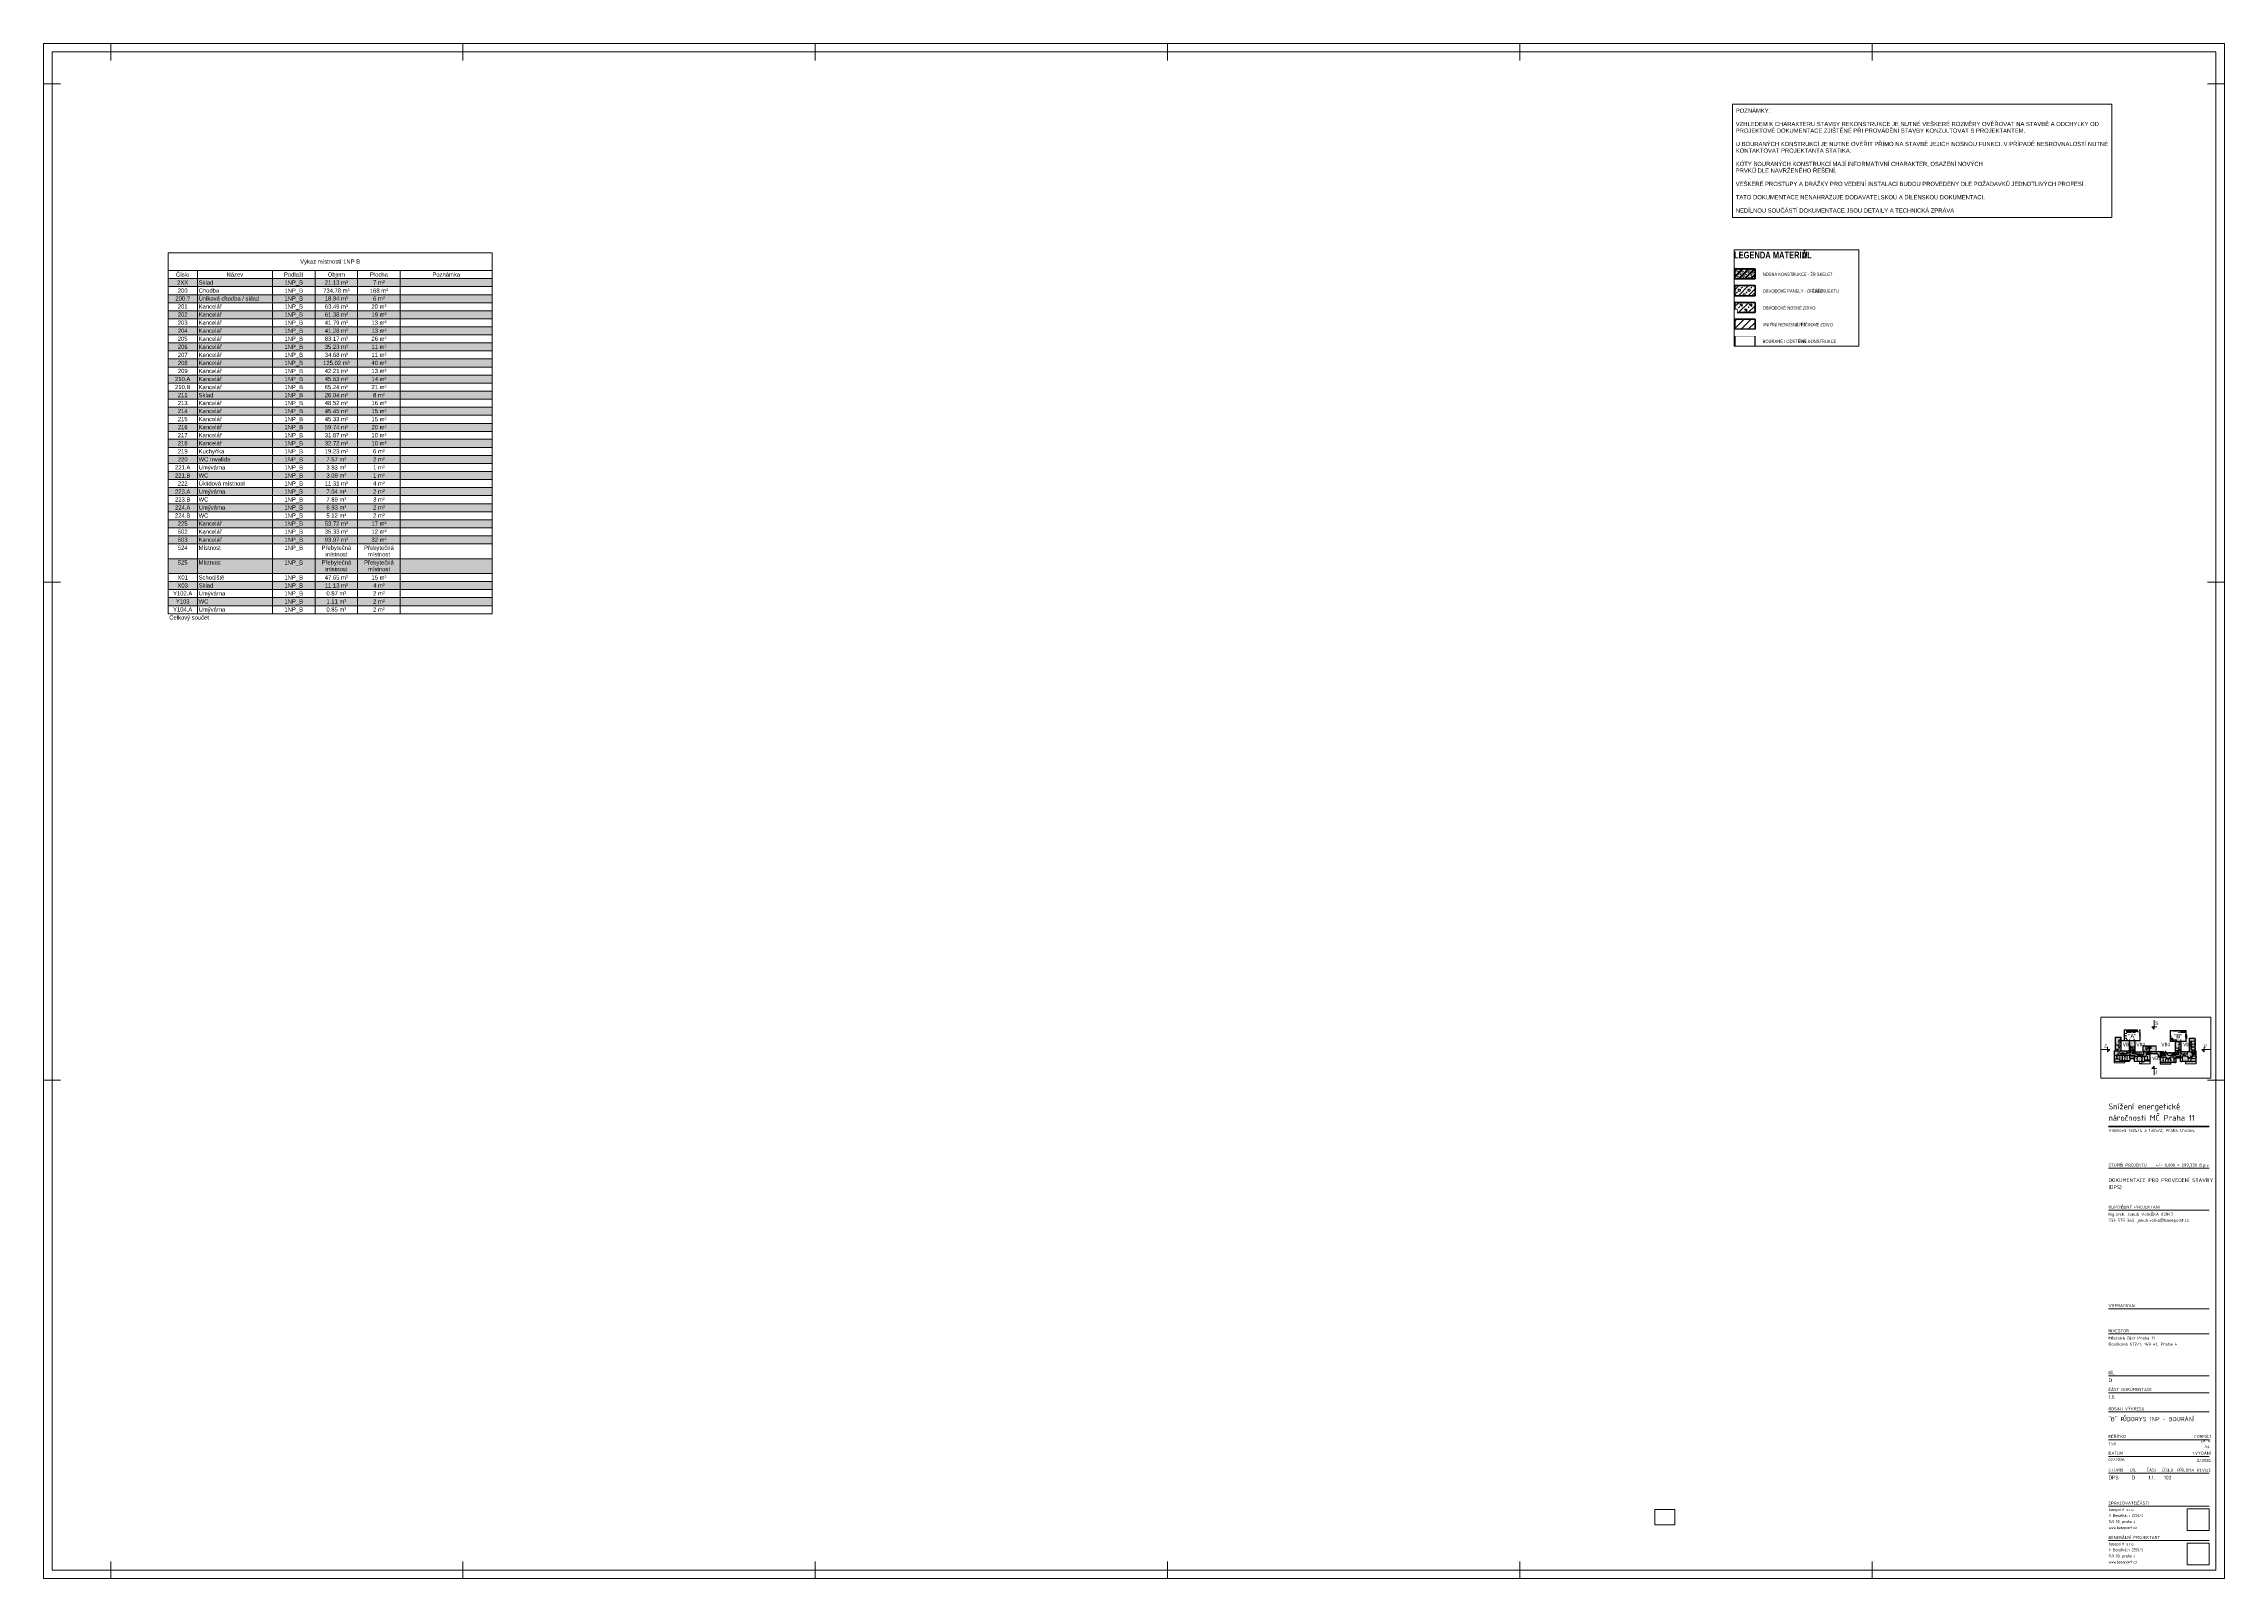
# Paper-space layout 'Layout1' of a CAD drawing. Header units: millimetres. Extents: x -961 to 339, y -32 to 883.
# The model-space entities are those that its viewports show. They can reach past a viewport. Long polylines and large blocks are cut down to what shows.
import ezdxf

# ---------------------------------------------------------------- set-up
doc = ezdxf.new("R2010")
doc.units = ezdxf.units.MM
doc.linetypes.add('Čerchovaná se dvěma tečkami', pattern=[2.59, 1, -0.53, 0, -0.53, 0, -0.53])
doc.linetypes.add('Čárkovaná', pattern=[6.35, 3.175, -3.175])
for name, color, linetype, lineweight in [('A-ANNO-NOTE', 131, 'Continuous', 9), ('A-AREA', 32, 'Continuous', 9), ('A-DETL', 90, 'Continuous', 13), ('A-DETL-GENF', 92, 'Continuous', 13), ('A-DETL-THIN', 151, 'Continuous', 13), ('A-DETL-WIDE', 214, 'Continuous', 70), ('A-DOOR', 31, 'Continuous', 13), ('A-DOOR-FRAM', 31, 'Continuous', 25), ('A-FLOR', 192, 'Continuous', 13), ('A-FLOR-HRAL', 11, 'Continuous', 13), ('A-GENM', 13, 'Continuous', 13), ('A-GLAZ', 151, 'Continuous', 13), ('A-GLAZ-CURT', 52, 'Continuous', 9), ('A-GLAZ-CWMG', 51, 'Continuous', 9), ('A-GLAZ-SILL', 1, 'Continuous', 13), ('A-WALL', 113, 'Continuous', 13), ('A-WALL-PATT', 111, 'Continuous', 35), ('G-ANNO-LEGN', 5, 'Continuous', 9), ('G-ANNO-SCHD', 231, 'Continuous', 9), ('G-ANNO-TEXT', 231, 'Continuous', 9), ('G-ANNO-TTLB', 6, 'Continuous', 9), ('G-ANNO-TTLB-WIDE', 214, 'Continuous', 50), ('I-FURN', 30, 'Continuous', 13), ('M-EQPM', 50, 'Continuous', 9), ('P-PIPE', 3, 'Continuous', 13), ('P-PIPE-CNTR', 3, 'Continuous', 13), ('Q-SPCQ', 91, 'Continuous', 9), ('S-COLS', 52, 'Continuous', 13), ('S-STRS', 31, 'Continuous', 13), ('S-STRS-ANNO', 31, 'Continuous', 13), ('S-STRS-MBND', 31, 'Continuous', 13)]:
    doc.layers.add(name, color=color, linetype=linetype, lineweight=lineweight)
doc.layers.add('G-ANNO-NPLT', color=191, linetype='Continuous', plot=False)
doc.styles.add('Arial', font='arial.ttf', dxfattribs={"height": 125})
doc.styles.add('Arial_2', font='arial.ttf', dxfattribs={"width": 0.7, "height": 100})
doc.styles.add('Arial_3', font='arial.ttf', dxfattribs={"height": 5000})
doc.styles.add('Arial_4', font='arial.ttf', dxfattribs={"height": 4000})
doc.styles.add('Arial_5', font='arial.ttf', dxfattribs={"height": 2.5})
doc.styles.add('Arial_B_1', font='arialbd.ttf', dxfattribs={"width": 0.7, "height": 200})
doc.styles.add('ISOCPEUR', font='isocpeur.ttf', dxfattribs={"height": 1.8})
doc.styles.add('ISOCPEUR_1', font='isocpeur.ttf', dxfattribs={"width": 0.75, "height": 1.8})
doc.styles.add('ISOCPEUR_2', font='isocpeur.ttf', dxfattribs={"height": 2.2})
doc.styles.add('ISOCPEUR_3', font='isocpeur.ttf', dxfattribs={"height": 2.5})
doc.styles.add('ISOCPEUR_B', font='', dxfattribs={"height": 3.5})
doc.styles.add('ISOCPEUR_B_1', font='', dxfattribs={"width": 0.75, "height": 1.8})
doc.styles.get('ISOCPEUR_B').set_extended_font_data('ISOCPEUR', bold=True)
doc.styles.get('ISOCPEUR_B_1').set_extended_font_data('ISOCPEUR', bold=True)
picture_1 = doc.add_image_def('image1.png', size_in_pixel=(511, 511))
pattern_1 = [(45, (128393, 0), (-4242.64, 4242.64), [])]
pattern_2 = [(45, (128393, 0), (-7184.2, 7184.2), []), (45, (131267, -3e-12), (-7184.2, 7184.2), []), (45, (137014, -7e-12), (-4310.5, 10057.9), [4064, -2032, 67.06, -1964.94])]
pattern_3 = [(45, (128393, 0), (-5747.4, 5747.4), []), (45, (134141, 0), (-5747.4, 5747.4), [2032, -6096]), (135, (138451, 1437), (-5747.4, -5747.4), [4064, -4064]), (0, (135577.5, 4310.5), (5747.36, 5747.36), [2873.7, -8621]), (90, (138451, 1437), (-5747.36, 5747.36), [2873.7, -8621])]
pattern_4 = [(135.18, (206711, -8269), (-5729, -5765.6), []), (90.182, (203990, 880.5), (-5765.6, 5729), [1016, -10478.7]), (135.18, (203987, 1896.5), (-5729, -5765.6), [1016, -7112]), (180.182, (203266, 2612.6), (-5729, -5765.6), [1016, -10478.7]), (225.18, (202250, 2609), (5765.6, -5729), [1016, -7112]), (90.182, (201537, 872.7), (-5765.6, 5729), [1016, -10478.7]), (135.18, (202258, 156.6), (-5729, -5765.6), [1016, -7112]), (180.182, (203274, 160), (-5729, -5765.6), [1016, -10478.7]), (225.18, (203990, 880.5), (5765.6, -5729), [1016, -7112]), (135.18, (200600, 3533), (-5729, -5765.6), [2032, -6096])]
pattern_5 = [(225, (208776, -17208), (5747, -5747), []), (180, (199618, -19900.5), (-5747.4, -5747.4), [1016, -10478.7]), (225, (198602, -19900.5), (5747.4, -5747.4), [1016, -7112]), (270, (197883.4, -20619), (5747.4, -5747.4), [1016, -10478.7]), (315, (197883.4, -21635), (5747.4, 5747.4), [1016, -7112]), (180, (199618, -22353.3), (-5747.4, -5747.4), [1016, -10478.7]), (225, (200336, -21635), (5747.4, -5747.4), [1016, -7112]), (270, (200336, -20619), (5747.4, -5747.4), [1016, -10478.7]), (315, (199618, -19900.5), (5747.4, 5747.4), [1016, -7112]), (225, (196955, -23282), (5747.4, -5747.4), [2032, -6096])]
pattern_6 = [(45, (218307, -28969), (-5747.4, 5747.4), []), (360, (227465, -26277), (5747.4, 5747.4), [1016, -10478.7]), (45, (228481, -26277), (-5747.4, 5747.4), [1016, -7112]), (90, (229199.3, -25559), (-5747.4, 5747.4), [1016, -10478.7]), (135, (229199, -24543), (-5747.4, -5747.4), [1016, -7112]), (360, (227465, -23824.3), (5747.4, 5747.4), [1016, -10478.7]), (45, (226746.5, -24543), (-5747.4, 5747.4), [1016, -7112]), (90, (226746.5, -25559), (-5747.4, 5747.4), [1016, -10478.7]), (135, (227465, -26277), (-5747.4, -5747.4), [1016, -7112]), (45, (230128, -22895.5), (-5747.4, 5747.4), [2032, -6096])]
pattern_7 = [(45, (128393, 0), (-7184.2, 7184.2), []), (45, (131267, -3e-12), (-7184.2, 7184.2), []), (45, (137014, -8e-12), (-4310.5, 10057.9), [4064, -2032, 67.06, -1964.94])]
pattern_8 = [(45, (128393, 0), (-7184.2, 7184.2), []), (45, (131267, -2e-12), (-7184.2, 7184.2), []), (45, (137014, -6e-12), (-4310.5, 10057.9), [4064, -2032, 67.06, -1964.94])]
pattern_9 = [(45, (128393, 0), (-7184.2, 7184.2), []), (45, (131267, 0), (-7184.2, 7184.2), []), (45, (137014, 0), (-4310.5, 10057.9), [4064, -2032, 67.06, -1964.94])]
pattern_10 = [(315.27, (199831, -11889.6), (5721, 5774), []), (270.265, (202566, -21035), (5773.9, -5720.7), [1016, -10478.7]), (315.265, (202570.5, -22051), (5720.7, 5774), [1016, -7112]), (0.265, (203292, -22766), (5720.7, 5773.9), [1016, -10478.7]), (45.265, (204308, -22761), (-5774, 5720.7), [1016, -7112]), (270.265, (205018.6, -21023.6), (5773.9, -5720.7), [1016, -10478.7]), (315.265, (204297, -20308.5), (5720.7, 5774), [1016, -7112]), (0.265, (203281, -20313), (5720.7, 5773.9), [1016, -10478.7]), (45.265, (202566, -21035), (-5774, 5720.7), [1016, -7112]), (315.265, (205960, -23682.6), (5720.7, 5774), [2032, -6096])]

# ---------------------------------------------------------------- blocks, each defined once
blk = doc.blocks.new('00_BP_ROZP_KOD_velka_rvt22 - PL_ROZPISKA_21-2224760-_B_ PŮDORYS 1NP - BOURÁNÍ')
at = {"layer": 'A-ANNO-NOTE'}
for p, q in [((-1000.5, 913), (-1000.5, 903)), ((-1000.5, 913), (-990.5, 913)), ((-960.5, 913), (-960.5, 903)), ((-750.5, 913), (-750.5, 903)), ((-540.5, 913), (-540.5, 903)), ((-330.5, 913), (-330.5, 903)), ((-120.5, 913), (-120.5, 903)), ((89.5, 913), (89.5, 903)), ((299.5, 913), (289.5, 913)), ((299.5, 913), (299.5, 903)), ((-1000.5, 889), (-990.5, 889)), ((299.5, 889), (289.5, 889)), ((-1000.5, 592), (-990.5, 592)), ((299.5, 592), (289.5, 592)), ((-1000.5, 295), (-990.5, 295)), ((299.5, 295), (289.5, 295)), ((-1000.5, -2), (-1000.5, 8)), ((-960.5, -2), (-960.5, 8)), ((-750.5, -2), (-750.5, 8)), ((-540.5, -2), (-540.5, 8)), ((-330.5, -2), (-330.5, 8)), ((-120.5, -2), (-120.5, 8)), ((89.5, -2), (89.5, 8)), ((299.5, -2), (299.5, 8)), ((-1000.5, -2), (-990.5, -2)), ((299.5, -2), (289.5, -2))]:
    blk.add_line(p, q, dxfattribs=at)
at = {"layer": 'G-ANNO-TTLB'}
for p, q in [((299.5, 913), (-1000.5, 913)), ((-1000.5, 913), (-1000.5, -2)), ((299.5, -2), (299.5, 913)), ((-995.5, 908), (-995.5, 3)), ((294.5, 908), (-995.5, 908)), ((294.5, 3), (294.5, 908)), ((290.5, 242.5), (230.5, 242.5)), ((290.5, 217.5), (230.5, 217.5)), ((290.5, 158.7), (230.5, 158.7)), ((290.5, 143.7), (230.5, 143.7)), ((290.5, 118.7), (230.5, 118.7)), ((290.5, 118.7), (230.5, 118.7)), ((290.5, 108.7), (230.5, 108.7)), ((290.5, 97.2), (230.5, 97.2)), ((290.5, 80.7), (230.5, 80.7)), ((290.5, 70.7), (230.5, 70.7)), ((290.5, 60.7), (230.5, 60.7)), ((290.5, 41), (230.5, 41)), ((290.5, 20.5), (230.5, 20.5)), ((-995.5, 3), (294.5, 3)), ((-1000.5, -2), (299.5, -2))]:
    blk.add_line(p, q, dxfattribs=at)
at = {"layer": 'G-ANNO-TTLB-WIDE'}
blk.add_line((290.5, 267.5), (230.5, 267.5), dxfattribs=at)
at = {"layer": 'G-ANNO-TTLB', "attachment_point": 1}
for s, insert, char_height, width, style in [('Snížení energetické ', (230.4, 281.1), 3.5, 56.118, 'ISOCPEUR_B'), ('ná', (230.4, 274.3), 3.5, 6.093, 'ISOCPEUR_B'), ('ročnosti MČ Praha 11', (235.4, 274.3), 3.5, 56.198, 'ISOCPEUR_B'), ('Vidimova 1324/4 a 1325/2, Praha-Chodov.', (230.4, 266), 1.8, 56.118, 'ISOCPEUR'), ('STUPE', (230.4, 245.3), 1.8, 8.578, 'ISOCPEUR'), ('Ň PROJEKTU', (237.5, 245.3), 1.8, 16.595, 'ISOCPEUR'), ('+/- 0,000 = 299,330 B.p.v.', (258.5, 245.3), 1.8, 35.114, 'ISOCPEUR'), ('733 575 363, jakub.volka@basepoint.cz', (230.4, 212.4), 1.8, 51.549, 'ISOCPEUR'), ('ODPOV', (230.4, 220.3), 1.8, 9.059, 'ISOCPEUR'), ('Ing.arch. Jakub Volka, ', (230.4, 216), 1.8, 30.544, 'ISOCPEUR'), ('ĚDNÝ PROJEKTANT', (237.9, 220.3), 1.8, 25.654, 'ISOCPEUR'), ('ČKA 03947', (255.6, 216), 1.8, 14.511, 'ISOCPEUR'), ('VYPRACOVAL', (230.4, 161.5), 1.8, 18.359, 'ISOCPEUR'), ('INVESTOR', (230.4, 146.5), 1.8, 12.987, 'ISOCPEUR'), ('\\fISOCPEUR|b0|i0|c238|p34|;M', (230.4, 142.2), 1.8, 2.004, 'ISOCPEUR'), ('Ocelíková 672/1, 149 41, Praha 4', (230.4, 138.6), 1.8, 45.135, 'ISOCPEUR'), ('ěstská část Praha 11', (232.1, 142.2), 1.8, 28.781, 'ISOCPEUR'), ('DÍL', (230.4, 121.5), 1.8, 4.409, 'ISOCPEUR'), ('ČÁST DOKUMENTACE', (230.4, 111.5), 1.8, 27.578, 'ISOCPEUR'), ('OBSAH VÝKRESU', (230.4, 100), 1.8, 23.008, 'ISOCPEUR'), ('\\fISOCPEUR|b0|i0|c238|p34|;M', (230.4, 83.5), 1.8, 2.004, 'ISOCPEUR'), ('ĚŘÍTKO', (232.1, 83.5), 1.8, 9.7, 'ISOCPEUR'), ('FORMÁT', (281.6, 83.5), 1.8, 10.823, 'ISOCPEUR'), ('28 X', (285.3, 81), 1.8, 6.413, 'ISOCPEUR'), ('02/2026', (230.3, 69.7), 1.8, 10.662, 'ISOCPEUR'), ('DATUM', (230.4, 73.5), 1.8, 9.3, 'ISOCPEUR'), ('1.VYDÁNÍ', (280.3, 73.5), 1.8, 12.426, 'ISOCPEUR'), ('A4', (287.5, 77.4), 1.8, 3.768, 'ISOCPEUR'), ('STUPE', (230.4, 63.5), 1.8, 8.578, 'ISOCPEUR'), ('\\fISOCPEUR|b0|i0|c238|p34|;Ň', (237.5, 63.5), 1.8, 1.764, 'ISOCPEUR'), ('DÍL', (243.2, 63.5), 1.8, 4.409, 'ISOCPEUR'), ('ČÁST', (253.1, 63.5), 1.8, 7.055, 'ISOCPEUR'), ('ČÍSLO', (262.3, 63.5), 1.8, 7.696, 'ISOCPEUR'), ('\\fISOCPEUR|b0|i0|c238|p34|;P', (271.2, 63.5), 1.8, 1.764, 'ISOCPEUR'), ('ŘÍLOHA', (272.6, 63.5), 1.8, 9.941, 'ISOCPEUR'), ('REVIZE', (283, 63.5), 1.8, 9.219, 'ISOCPEUR'), ('ZPRACOVATEL ', (230.4, 43.8), 1.8, 20.764, 'ISOCPEUR'), ('basepoint s.r.o.', (230.5, 40), 1.8, 16.234, 'ISOCPEUR_B_1'), ('ČÁSTI', (247.5, 43.8), 1.8, 7.696, 'ISOCPEUR'), ('149 00, praha 4', (230.5, 32.8), 1.8, 16.174, 'ISOCPEUR_1'), ('V Benátkách 2350/6', (230.5, 36.4), 1.8, 20.623, 'ISOCPEUR_1'), ('www.basepoint.cz', (230.5, 29.2), 1.8, 17.136, 'ISOCPEUR_1'), ('GENERÁLNÍ PROJEKTANT', (230.4, 23.3), 1.8, 33.35, 'ISOCPEUR'), ('basepoint s.r.o.', (230.5, 19.5), 1.8, 16.234, 'ISOCPEUR_B_1'), ('V Benátkách 2350/6', (230.5, 15.9), 1.8, 20.623, 'ISOCPEUR_1'), ('149 00, praha 4', (230.5, 12.3), 1.8, 16.174, 'ISOCPEUR_1'), ('www.basepoint.cz', (230.5, 8.7), 1.8, 17.136, 'ISOCPEUR_1')]:
    blk.add_mtext(s, dxfattribs=dict(at, insert=insert, char_height=char_height, width=width, style=style))
at = {"layer": 'G-ANNO-TTLB'}
image = blk.add_image(picture_1, insert=(277.4, 26.5), size_in_units=(13, 13), dxfattribs=at)
image.dxf.flags = 7
image = blk.add_image(picture_1, insert=(277.4, 6), size_in_units=(13, 13), dxfattribs=at)
image.dxf.flags = 7
blk = doc.blocks.new('DVERE_1k_oblozka - DD03_01_800x1970_koupelna-1549491-Mapka _ závislý 6')
at = {"layer": 'A-DOOR', "lineweight": 9}
for p, q in [((0, 102.9), (0, -947.1)), ((-450, 52.9), (-400, 52.9)), ((-450, -47.1), (-450, 52.9)), ((-400, 52.9), (-400, -47.1)), ((400, 52.9), (450, 52.9)), ((400, -47.1), (400, 52.9)), ((450, 52.9), (450, -47.1)), ((-400, -47.1), (-450, -47.1)), ((-415, -47.1), (-415, -907.1)), ((-400, -37.1), (400, -37.1)), ((450, -47.1), (400, -47.1)), ((415, -77.1), (415, -47.1)), ((-415, -62.1), (-400, -62.1)), ((-415, -77.1), (-415, -62.1)), ((400, -62.1), (415, -62.1)), ((415, -62.1), (415, -77.1)), ((415, -77.1), (-415, -77.1)), ((305, -77.1), (-305, -77.1))]:
    blk.add_line(p, q, dxfattribs=at)
at = {"layer": 'A-DOOR', "linetype": 'Čerchovaná se dvěma tečkami', "lineweight": 9}
for p, q in [((-400, 52.9), (400, 52.9)), ((-400, -47.1), (400, -47.1))]:
    blk.add_line(p, q, dxfattribs=at)
at = {"layer": 'A-DOOR', "lineweight": 9}
blk.add_arc((-415, -77.1), 830, 270, 0, dxfattribs=at)
at = {"layer": 'A-DOOR-FRAM', "lineweight": 9}
for p, q in [((-450, 52.9), (-400, 52.9)), ((-400, 52.9), (-400, -47.1)), ((400, -47.1), (400, 52.9)), ((450, 52.9), (400, 52.9)), ((-400, -47.1), (-450, -47.1)), ((400, -47.1), (450, -47.1))]:
    blk.add_line(p, q, dxfattribs=at)
blk = doc.blocks.new('OKNO_4k_ - OKNO_4k_4000x1460-1966617-Mapka _ závislý 6')
at = {"layer": 'A-GLAZ', "lineweight": 9}
for p, q in [((-2000, 166), (2000, 166)), ((-2000, 115), (-2000, 166)), ((2000, 166), (2000, 115)), ((2000, 115), (-2000, 115)), ((-2000, 115), (2000, 115)), ((-2000, 35), (-2000, 115)), ((2000, 115), (2000, 35)), ((2000, 35), (-2000, 35))]:
    blk.add_line(p, q, dxfattribs=at)
blk = doc.blocks.new('OKNO_dvere vchod_1k_nadsvetlik - vstupni dvere 1100_2435-971794-Mapka _ závislý 6')
at = {"layer": 'A-GLAZ', "lineweight": 9}
for p, q in [((-995.3, -85), (-995.3, 950)), ((-147.3, -15), (-37.3, -15)), ((-37.3, -15), (-147.3, -15)), ((-147.3, -15), (-147.3, -28)), ((-147.3, -28), (-147.3, -15)), ((-37.3, -15), (-37.3, -28)), ((-37.3, -15), (-37.3, -28)), ((-147.3, -28), (-37.3, -28)), ((-37.3, -28), (-147.3, -28)), ((-57.3, -28), (-57.3, -182)), ((-37.3, -28), (-57.3, -28)), ((-37.3, -28), (-57.3, -28)), ((-37.3, -182), (-37.3, -28)), ((-995.3, -65), (-900.3, -65)), ((-995.3, -85), (-995.3, -65)), ((-995.3, -65), (-995.3, -85)), ((-900.3, -65), (-995.3, -65)), ((-900.3, -65), (-900.3, -145)), ((-80.3, -65), (-900.3, -65)), ((-80.3, -65), (14.7, -65)), ((-80.3, -145), (-80.3, -65)), ((14.7, -65), (-80.3, -65)), ((-70.3, -55), (-70.3, -155)), ((-24.3, -55), (-70.3, -55)), ((-24.3, -55), (-70.3, -55)), ((-24.3, -55), (-70.3, -55)), ((-24.3, -55), (-70.3, -55)), ((-51.3, -55), (-43.3, -55)), ((-51.3, -55), (-43.3, -55)), ((-24.3, -155), (-24.3, -55)), ((-24.3, -83.7), (-24.3, -55)), ((14.7, -65), (14.7, -85)), ((14.7, -65), (14.7, -85)), ((-1040.3, -85), (-960.3, -85)), ((-1040.3, -165), (-1040.3, -85)), ((-960.4, -85), (-995.3, -85)), ((-960.3, -145), (-960.4, -85)), ((-960.3, -85), (-960.3, -165)), ((14.7, -85), (-20.3, -85)), ((-20.3, -85), (-20.3, -145)), ((-20.3, -85), (59.7, -85)), ((-20.3, -165), (-20.3, -85)), ((59.7, -85), (59.7, -165)), ((-900.3, -145), (-960.3, -145)), ((-900.3, -145), (-80.3, -145)), ((-20.3, -145), (-80.3, -145)), ((-70.3, -155), (-24.3, -155)), ((-70.3, -155), (-24.3, -155)), ((-70.3, -155), (-24.3, -155)), ((-70.3, -155), (-24.3, -155)), ((-43.3, -155), (-51.3, -155)), ((-43.3, -155), (-51.3, -155)), ((-1040.3, -164), (-1035.3, -164)), ((-1040.3, -166), (-1040.3, -164)), ((-960.3, -165), (-1040.3, -165)), ((-1035.3, -166), (-1040.3, -166)), ((-1035.3, -164), (-1035.3, -166)), ((-960.3, -165), (-20.3, -165)), ((59.7, -165), (-20.3, -165)), ((54.7, -164), (59.7, -164)), ((54.7, -166), (54.7, -164)), ((59.7, -166), (54.7, -166)), ((59.7, -164), (59.7, -166)), ((-147.3, -182), (-37.3, -182)), ((-37.3, -182), (-147.3, -182)), ((-147.3, -195), (-147.3, -182)), ((-147.3, -182), (-147.3, -195)), ((-57.3, -182), (-37.3, -182)), ((-57.3, -182), (-37.3, -182)), ((-37.3, -182), (-37.3, -195)), ((-37.3, -182), (-37.3, -195)), ((-147.3, -195), (-37.3, -195)), ((-37.3, -195), (-147.3, -195))]:
    blk.add_line(p, q, dxfattribs=at)
blk.add_arc((-995.3, -85), 1035, 360, 90, dxfattribs=at)
at = {"layer": 'A-GLAZ-SILL', "lineweight": 9}
blk.add_line((-1040.3, 165), (59.7, 165), dxfattribs=at)
blk = doc.blocks.new('OKNO_2k_ - OKNO_2k_1750 x 1750-1963716-Mapka _ závislý 6')
at = {"layer": 'A-GLAZ', "lineweight": 9}
for p, q in [((-875, 126), (875, 126)), ((-875, 75), (-875, 126)), ((875, 126), (875, 75)), ((875, 75), (-875, 75)), ((-875, 75), (875, 75)), ((-875, -5), (-875, 75)), ((875, 75), (875, -5)), ((875, -5), (-875, -5))]:
    blk.add_line(p, q, dxfattribs=at)
blk = doc.blocks.new('DVERE_1k_oblozka - DD03_01_800x1970_koupelna-1549495-Mapka _ závislý 6')
at = {"layer": 'A-DOOR', "lineweight": 9}
for p, q in [((0, -102.9), (0, 947.1)), ((-415, 47.1), (-415, 907.1)), ((415, 77.1), (-415, 77.1)), ((-415, 77.1), (-415, 62.1)), ((305, 77.1), (-305, 77.1)), ((415, 62.1), (415, 77.1)), ((415, 77.1), (415, 47.1)), ((-415, 62.1), (-400, 62.1)), ((400, 62.1), (415, 62.1)), ((-400, 47.1), (-450, 47.1)), ((-450, 47.1), (-450, -52.9)), ((-400, -52.9), (-400, 47.1)), ((-400, 37.1), (400, 37.1)), ((450, 47.1), (400, 47.1)), ((400, 47.1), (400, -52.9)), ((450, -52.9), (450, 47.1)), ((-450, -52.9), (-400, -52.9)), ((400, -52.9), (450, -52.9))]:
    blk.add_line(p, q, dxfattribs=at)
at = {"layer": 'A-DOOR', "linetype": 'Čerchovaná se dvěma tečkami', "lineweight": 9}
for p, q in [((-400, 47.1), (400, 47.1)), ((-400, -52.9), (400, -52.9))]:
    blk.add_line(p, q, dxfattribs=at)
at = {"layer": 'A-DOOR', "lineweight": 9}
blk.add_arc((-415, 77.1), 830, 360, 90, dxfattribs=at)
at = {"layer": 'A-DOOR-FRAM', "lineweight": 9}
for p, q in [((-400, 47.1), (-450, 47.1)), ((-400, -52.9), (-400, 47.1)), ((400, 47.1), (400, -52.9)), ((400, 47.1), (450, 47.1)), ((-450, -52.9), (-400, -52.9)), ((450, -52.9), (400, -52.9))]:
    blk.add_line(p, q, dxfattribs=at)
blk = doc.blocks.new('DVERE_1k_oblozka - DD03_01_800x1970_koupelna-1549494-Mapka _ závislý 6')
at = {"layer": 'A-DOOR', "lineweight": 9}
for p, q in [((0, 127.9), (0, -972.1)), ((-450, 77.9), (-400, 77.9)), ((-450, -72.1), (-450, 77.9)), ((-400, 77.9), (-400, -72.1)), ((400, 77.9), (450, 77.9)), ((400, -72.1), (400, 77.9)), ((450, 77.9), (450, -72.1)), ((-400, -62.1), (400, -62.1)), ((-400, -72.1), (-450, -72.1)), ((-415, -72.1), (-415, -932.1)), ((450, -72.1), (400, -72.1)), ((415, -102.1), (415, -72.1)), ((-415, -87.1), (-400, -87.1)), ((-415, -102.1), (-415, -87.1)), ((415, -102.1), (-415, -102.1)), ((305, -102.1), (-305, -102.1)), ((400, -87.1), (415, -87.1)), ((415, -87.1), (415, -102.1))]:
    blk.add_line(p, q, dxfattribs=at)
at = {"layer": 'A-DOOR', "linetype": 'Čerchovaná se dvěma tečkami', "lineweight": 9}
for p, q in [((-400, 77.9), (400, 77.9)), ((-400, -72.1), (400, -72.1))]:
    blk.add_line(p, q, dxfattribs=at)
at = {"layer": 'A-DOOR', "lineweight": 9}
blk.add_arc((-415, -102.1), 830, 270, 0, dxfattribs=at)
at = {"layer": 'A-DOOR-FRAM', "lineweight": 9}
for p, q in [((-450, 77.9), (-400, 77.9)), ((-400, 77.9), (-400, -72.1)), ((400, -72.1), (400, 77.9)), ((450, 77.9), (400, 77.9)), ((-400, -72.1), (-450, -72.1)), ((400, -72.1), (450, -72.1))]:
    blk.add_line(p, q, dxfattribs=at)
blk = doc.blocks.new('DVERE_1k_oblozka - DD03_01_800x1970_koupelna-1549493-Mapka _ závislý 6')
at = {"layer": 'A-DOOR', "lineweight": 9}
for p, q in [((0, -127.9), (0, 972.1)), ((-415, 72.1), (-415, 932.1)), ((415, 102.1), (-415, 102.1)), ((-415, 102.1), (-415, 87.1)), ((-415, 87.1), (-400, 87.1)), ((305, 102.1), (-305, 102.1)), ((400, 87.1), (415, 87.1)), ((415, 87.1), (415, 102.1)), ((415, 102.1), (415, 72.1)), ((-400, 72.1), (-450, 72.1)), ((-450, 72.1), (-450, -77.9)), ((-400, -77.9), (-400, 72.1)), ((450, 72.1), (400, 72.1)), ((400, 72.1), (400, -77.9)), ((450, -77.9), (450, 72.1)), ((-400, 62.1), (400, 62.1)), ((-450, -77.9), (-400, -77.9)), ((400, -77.9), (450, -77.9))]:
    blk.add_line(p, q, dxfattribs=at)
at = {"layer": 'A-DOOR', "linetype": 'Čerchovaná se dvěma tečkami', "lineweight": 9}
for p, q in [((-400, 72.1), (400, 72.1)), ((-400, -77.9), (400, -77.9))]:
    blk.add_line(p, q, dxfattribs=at)
at = {"layer": 'A-DOOR', "lineweight": 9}
blk.add_arc((-415, 102.1), 830, 360, 90, dxfattribs=at)
at = {"layer": 'A-DOOR-FRAM', "lineweight": 9}
for p, q in [((-400, 72.1), (-450, 72.1)), ((-400, -77.9), (-400, 72.1)), ((400, 72.1), (400, -77.9)), ((400, 72.1), (450, 72.1)), ((-450, -77.9), (-400, -77.9)), ((450, -77.9), (400, -77.9))]:
    blk.add_line(p, q, dxfattribs=at)
blk = doc.blocks.new('DVERE_1k_oblozka - DD03_01_800x1970_koupelna-1549492-Mapka _ závislý 6')
at = {"layer": 'A-DOOR', "lineweight": 9}
for p, q in [((0, 102.9), (0, -947.1)), ((-450, 52.9), (-400, 52.9)), ((-450, -47.1), (-450, 52.9)), ((-400, 52.9), (-400, -47.1)), ((400, 52.9), (450, 52.9)), ((400, -47.1), (400, 52.9)), ((450, 52.9), (450, -47.1)), ((-400, -47.1), (-450, -47.1)), ((-415, -47.1), (-415, -907.1)), ((-400, -37.1), (400, -37.1)), ((450, -47.1), (400, -47.1)), ((415, -77.1), (415, -47.1)), ((-415, -62.1), (-400, -62.1)), ((-415, -77.1), (-415, -62.1)), ((400, -62.1), (415, -62.1)), ((415, -62.1), (415, -77.1)), ((415, -77.1), (-415, -77.1)), ((305, -77.1), (-305, -77.1))]:
    blk.add_line(p, q, dxfattribs=at)
at = {"layer": 'A-DOOR', "linetype": 'Čerchovaná se dvěma tečkami', "lineweight": 9}
for p, q in [((-400, 52.9), (400, 52.9)), ((-400, -47.1), (400, -47.1))]:
    blk.add_line(p, q, dxfattribs=at)
at = {"layer": 'A-DOOR', "lineweight": 9}
blk.add_arc((-415, -77.1), 830, 270, 0, dxfattribs=at)
at = {"layer": 'A-DOOR-FRAM', "lineweight": 9}
for p, q in [((-450, 52.9), (-400, 52.9)), ((-400, 52.9), (-400, -47.1)), ((400, -47.1), (400, 52.9)), ((450, 52.9), (400, 52.9)), ((-400, -47.1), (-450, -47.1)), ((400, -47.1), (450, -47.1))]:
    blk.add_line(p, q, dxfattribs=at)
blk = doc.blocks.new('DVERE_1k_oblozka - DD03_01_800x1970_koupelna-1549498-Mapka _ závislý 6')
at = {"layer": 'A-DOOR', "lineweight": 9}
for p, q in [((0, -102.9), (0, 947.1)), ((-415, 47.1), (-415, 907.1)), ((415, 77.1), (-415, 77.1)), ((-415, 77.1), (-415, 62.1)), ((305, 77.1), (-305, 77.1)), ((415, 62.1), (415, 77.1)), ((415, 77.1), (415, 47.1)), ((-415, 62.1), (-400, 62.1)), ((400, 62.1), (415, 62.1)), ((-400, 47.1), (-450, 47.1)), ((-450, 47.1), (-450, -52.9)), ((-400, -52.9), (-400, 47.1)), ((-400, 37.1), (400, 37.1)), ((450, 47.1), (400, 47.1)), ((400, 47.1), (400, -52.9)), ((450, -52.9), (450, 47.1)), ((-450, -52.9), (-400, -52.9)), ((400, -52.9), (450, -52.9))]:
    blk.add_line(p, q, dxfattribs=at)
at = {"layer": 'A-DOOR', "linetype": 'Čerchovaná se dvěma tečkami', "lineweight": 9}
for p, q in [((-400, 47.1), (400, 47.1)), ((-400, -52.9), (400, -52.9))]:
    blk.add_line(p, q, dxfattribs=at)
at = {"layer": 'A-DOOR', "lineweight": 9}
blk.add_arc((-415, 77.1), 830, 360, 90, dxfattribs=at)
at = {"layer": 'A-DOOR-FRAM', "lineweight": 9}
for p, q in [((-400, 47.1), (-450, 47.1)), ((-400, -52.9), (-400, 47.1)), ((400, 47.1), (400, -52.9)), ((400, 47.1), (450, 47.1)), ((-450, -52.9), (-400, -52.9)), ((450, -52.9), (400, -52.9))]:
    blk.add_line(p, q, dxfattribs=at)
blk = doc.blocks.new('DVERE_1k_oblozka - DD03_01_700x1970_koupelna-1549497-Mapka _ závislý 6')
at = {"layer": 'A-DOOR', "lineweight": 9}
for p, q in [((0, -102.9), (0, 847.1)), ((-365, 47.1), (-365, 807.1)), ((365, 77.1), (-365, 77.1)), ((-365, 77.1), (-365, 62.1)), ((255, 77.1), (-255, 77.1)), ((365, 62.1), (365, 77.1)), ((365, 77.1), (365, 47.1)), ((-365, 62.1), (-350, 62.1)), ((350, 62.1), (365, 62.1)), ((-350, 47.1), (-400, 47.1)), ((-400, 47.1), (-400, -52.9)), ((-350, -52.9), (-350, 47.1)), ((-350, 37.1), (350, 37.1)), ((400, 47.1), (350, 47.1)), ((350, 47.1), (350, -52.9)), ((400, -52.9), (400, 47.1)), ((-400, -52.9), (-350, -52.9)), ((350, -52.9), (400, -52.9))]:
    blk.add_line(p, q, dxfattribs=at)
at = {"layer": 'A-DOOR', "linetype": 'Čerchovaná se dvěma tečkami', "lineweight": 9}
for p, q in [((-350, 47.1), (350, 47.1)), ((-350, -52.9), (350, -52.9))]:
    blk.add_line(p, q, dxfattribs=at)
at = {"layer": 'A-DOOR', "lineweight": 9}
blk.add_arc((-365, 77.1), 730, 360, 90, dxfattribs=at)
at = {"layer": 'A-DOOR-FRAM', "lineweight": 9}
for p, q in [((-350, 47.1), (-400, 47.1)), ((-350, -52.9), (-350, 47.1)), ((350, 47.1), (350, -52.9)), ((350, 47.1), (400, 47.1)), ((-400, -52.9), (-350, -52.9)), ((400, -52.9), (350, -52.9))]:
    blk.add_line(p, q, dxfattribs=at)
blk = doc.blocks.new('DVERE_1k_oblozka - DD03_01_900x1970_koupelna-1549502-Mapka _ závislý 6')
at = {"layer": 'A-DOOR', "lineweight": 9}
for p, q in [((0, 127.9), (0, -1072.1)), ((-500, 77.9), (-450, 77.9)), ((-500, -72.1), (-500, 77.9)), ((-450, 77.9), (-450, -72.1)), ((450, 77.9), (500, 77.9)), ((450, -72.1), (450, 77.9)), ((500, 77.9), (500, -72.1)), ((-450, -62.1), (450, -62.1)), ((-450, -72.1), (-500, -72.1)), ((-465, -72.1), (-465, -1032.1)), ((500, -72.1), (450, -72.1)), ((465, -102.1), (465, -72.1)), ((-465, -87.1), (-450, -87.1)), ((-465, -102.1), (-465, -87.1)), ((465, -102.1), (-465, -102.1)), ((355, -102.1), (-355, -102.1)), ((450, -87.1), (465, -87.1)), ((465, -87.1), (465, -102.1))]:
    blk.add_line(p, q, dxfattribs=at)
at = {"layer": 'A-DOOR', "linetype": 'Čerchovaná se dvěma tečkami', "lineweight": 9}
for p, q in [((-450, 77.9), (450, 77.9)), ((-450, -72.1), (450, -72.1))]:
    blk.add_line(p, q, dxfattribs=at)
at = {"layer": 'A-DOOR', "lineweight": 9}
blk.add_arc((-465, -102.1), 930, 270, 0, dxfattribs=at)
at = {"layer": 'A-DOOR-FRAM', "lineweight": 9}
for p, q in [((-500, 77.9), (-450, 77.9)), ((-450, 77.9), (-450, -72.1)), ((450, -72.1), (450, 77.9)), ((500, 77.9), (450, 77.9)), ((-450, -72.1), (-500, -72.1)), ((450, -72.1), (500, -72.1))]:
    blk.add_line(p, q, dxfattribs=at)
blk = doc.blocks.new('DVERE_1k_oblozka - DD03_01_600x1970_koupelna-1549500-Mapka _ závislý 6')
at = {"layer": 'A-DOOR', "lineweight": 9}
for p, q in [((0, -102.9), (0, 747.1)), ((-315, 47.1), (-315, 707.1)), ((315, 77.1), (-315, 77.1)), ((-315, 77.1), (-315, 62.1)), ((205, 77.1), (-205, 77.1)), ((315, 62.1), (315, 77.1)), ((315, 77.1), (315, 47.1)), ((-315, 62.1), (-300, 62.1)), ((300, 62.1), (315, 62.1)), ((-300, 47.1), (-350, 47.1)), ((-350, 47.1), (-350, -52.9)), ((-300, -52.9), (-300, 47.1)), ((-300, 37.1), (300, 37.1)), ((350, 47.1), (300, 47.1)), ((300, 47.1), (300, -52.9)), ((350, -52.9), (350, 47.1)), ((-350, -52.9), (-300, -52.9)), ((300, -52.9), (350, -52.9))]:
    blk.add_line(p, q, dxfattribs=at)
at = {"layer": 'A-DOOR', "linetype": 'Čerchovaná se dvěma tečkami', "lineweight": 9}
for p, q in [((-300, 47.1), (300, 47.1)), ((-300, -52.9), (300, -52.9))]:
    blk.add_line(p, q, dxfattribs=at)
at = {"layer": 'A-DOOR', "lineweight": 9}
blk.add_arc((-315, 77.1), 630, 360, 90, dxfattribs=at)
at = {"layer": 'A-DOOR-FRAM', "lineweight": 9}
for p, q in [((-300, 47.1), (-350, 47.1)), ((-300, -52.9), (-300, 47.1)), ((300, 47.1), (300, -52.9)), ((300, 47.1), (350, 47.1)), ((-350, -52.9), (-300, -52.9)), ((350, -52.9), (300, -52.9))]:
    blk.add_line(p, q, dxfattribs=at)
blk = doc.blocks.new('DVERE_1k_oblozka - DD03_01_800x1970_koupelna-2284058-Mapka _ závislý 6')
at = {"layer": 'A-DOOR', "lineweight": 9}
for p, q in [((0, -177.9), (0, 1022.1)), ((-415, 122.1), (-415, 982.1)), ((415, 152.1), (-415, 152.1)), ((-415, 152.1), (-415, 137.1)), ((305, 152.1), (-305, 152.1)), ((415, 137.1), (415, 152.1)), ((415, 152.1), (415, 122.1)), ((-400, 122.1), (-450, 122.1)), ((-450, 122.1), (-450, -127.9)), ((-415, 137.1), (-400, 137.1)), ((-400, -127.9), (-400, 122.1)), ((400, 137.1), (415, 137.1)), ((450, 122.1), (400, 122.1)), ((400, 122.1), (400, -127.9)), ((450, -127.9), (450, 122.1)), ((-400, 112.1), (400, 112.1)), ((-450, -127.9), (-400, -127.9)), ((400, -127.9), (450, -127.9))]:
    blk.add_line(p, q, dxfattribs=at)
at = {"layer": 'A-DOOR', "linetype": 'Čerchovaná se dvěma tečkami', "lineweight": 9}
for p, q in [((-400, 122.1), (400, 122.1)), ((-400, -127.9), (400, -127.9))]:
    blk.add_line(p, q, dxfattribs=at)
at = {"layer": 'A-DOOR', "lineweight": 9}
blk.add_arc((-415, 152.1), 830, 360, 90, dxfattribs=at)
at = {"layer": 'A-DOOR-FRAM', "lineweight": 9}
for p, q in [((-400, 122.1), (-450, 122.1)), ((-400, -127.9), (-400, 122.1)), ((400, 122.1), (400, -127.9)), ((400, 122.1), (450, 122.1)), ((-450, -127.9), (-400, -127.9)), ((450, -127.9), (400, -127.9))]:
    blk.add_line(p, q, dxfattribs=at)
blk = doc.blocks.new('Betonový čtvercový sloup - 850 x 850-1550239-Mapka _ závislý 6')
at = {"layer": 'S-COLS', "lineweight": 9}
for p, q in [((425, 425), (-425, 425)), ((-425, 425), (-425, -425)), ((425, -425), (425, 425)), ((-425, -425), (425, -425))]:
    blk.add_line(p, q, dxfattribs=at)
blk = doc.blocks.new('OKNO_2k_ - OKNO_2k_1900x1400-1963744-Mapka _ závislý 6')
at = {"layer": 'A-GLAZ', "lineweight": 9}
for p, q in [((-950, 126), (950, 126)), ((-950, 75), (-950, 126)), ((950, 126), (950, 75)), ((950, 75), (-950, 75)), ((-950, 75), (950, 75)), ((-950, -5), (-950, 75)), ((950, 75), (950, -5)), ((950, -5), (-950, -5))]:
    blk.add_line(p, q, dxfattribs=at)
blk = doc.blocks.new('DVERE_1k_oblozka - DD03_01_600x1970_koupelna-1549499-Mapka _ závislý 6')
at = {"layer": 'A-DOOR', "lineweight": 9}
for p, q in [((0, 102.9), (0, -747.1)), ((-350, 52.9), (-300, 52.9)), ((-350, -47.1), (-350, 52.9)), ((-300, 52.9), (-300, -47.1)), ((300, 52.9), (350, 52.9)), ((300, -47.1), (300, 52.9)), ((350, 52.9), (350, -47.1)), ((-300, -47.1), (-350, -47.1)), ((-315, -47.1), (-315, -707.1)), ((-300, -37.1), (300, -37.1)), ((350, -47.1), (300, -47.1)), ((315, -77.1), (315, -47.1)), ((-315, -62.1), (-300, -62.1)), ((-315, -77.1), (-315, -62.1)), ((300, -62.1), (315, -62.1)), ((315, -62.1), (315, -77.1)), ((315, -77.1), (-315, -77.1)), ((205, -77.1), (-205, -77.1))]:
    blk.add_line(p, q, dxfattribs=at)
at = {"layer": 'A-DOOR', "linetype": 'Čerchovaná se dvěma tečkami', "lineweight": 9}
for p, q in [((-300, 52.9), (300, 52.9)), ((-300, -47.1), (300, -47.1))]:
    blk.add_line(p, q, dxfattribs=at)
at = {"layer": 'A-DOOR', "lineweight": 9}
blk.add_arc((-315, -77.1), 630, 270, 0, dxfattribs=at)
at = {"layer": 'A-DOOR-FRAM', "lineweight": 9}
for p, q in [((-350, 52.9), (-300, 52.9)), ((-300, 52.9), (-300, -47.1)), ((300, -47.1), (300, 52.9)), ((350, 52.9), (300, 52.9)), ((-300, -47.1), (-350, -47.1)), ((300, -47.1), (350, -47.1))]:
    blk.add_line(p, q, dxfattribs=at)
blk = doc.blocks.new('DVERE_1k_oblozka - DD03_01_800x1970_koupelna-V20-Mapka _ závislý 6')
at = {"layer": 'A-DOOR', "lineweight": 9}
for p, q in [((0, -102.9), (0, 947.1)), ((-415, 47.1), (-415, 907.1)), ((415, 77.1), (-415, 77.1)), ((-415, 77.1), (-415, 62.1)), ((-415, 62.1), (-415, 77.1)), ((305, 77.1), (-305, 77.1)), ((415, 62.1), (415, 77.1)), ((415, 77.1), (415, 47.1)), ((-415, 62.1), (-400, 62.1)), ((400, 62.1), (415, 62.1)), ((415, 62.1), (400, 62.1)), ((-400, 47.1), (-450, 47.1)), ((-450, 47.1), (-450, -52.9)), ((-400, -52.9), (-400, 47.1)), ((-400, 37.1), (400, 37.1)), ((450, 47.1), (400, 47.1)), ((400, 47.1), (400, -52.9)), ((450, -52.9), (450, 47.1)), ((-450, -52.9), (-400, -52.9)), ((400, -52.9), (450, -52.9))]:
    blk.add_line(p, q, dxfattribs=at)
at = {"layer": 'A-DOOR', "linetype": 'Čerchovaná se dvěma tečkami', "lineweight": 9}
for p, q in [((-400, 47.1), (400, 47.1)), ((-400, -52.9), (400, -52.9))]:
    blk.add_line(p, q, dxfattribs=at)
at = {"layer": 'A-DOOR', "lineweight": 9}
blk.add_arc((-415, 77.1), 830, 360, 90, dxfattribs=at)
at = {"layer": 'A-DOOR-FRAM', "lineweight": 9}
for p, q in [((-400, 47.1), (-450, 47.1)), ((-400, -52.9), (-400, 47.1)), ((400, 47.1), (400, -52.9)), ((400, 47.1), (450, 47.1)), ((-450, -52.9), (-400, -52.9)), ((450, -52.9), (400, -52.9))]:
    blk.add_line(p, q, dxfattribs=at)
blk = doc.blocks.new('OKNO_2k_ - OKNO_2k_1750 x 1750-1963735-Mapka _ závislý 6')
at = {"layer": 'A-GLAZ', "lineweight": 9}
for p, q in [((-875, 5), (875, 5)), ((-875, -75), (-875, 5)), ((875, 5), (875, -75)), ((-875, -75), (875, -75)), ((-875, -126), (-875, -75)), ((875, -75), (-875, -75)), ((875, -75), (875, -126)), ((875, -126), (-875, -126))]:
    blk.add_line(p, q, dxfattribs=at)
blk = doc.blocks.new('Betonový pravoúhlý sloup - 400 x 480mm-2012646-Mapka _ závislý 6')
at = {"layer": 'S-COLS', "lineweight": 9}
blk.add_hatch(color=133, dxfattribs=at).paths.add_polyline_path([(-200, -240), (200, -240), (200, 240), (-200, 240)])
for p, q in [((200, 240), (-200, 240)), ((-200, 240), (-200, -240)), ((200, -240), (200, 240)), ((-200, -240), (200, -240))]:
    blk.add_line(p, q, dxfattribs=at)
blk = doc.blocks.new('DVERE_1k_oblozka - DD03_01_900x1970_koupelna-1549517-Mapka _ závislý 6')
at = {"layer": 'A-DOOR', "lineweight": 9}
h = blk.add_hatch(color=151, dxfattribs=at)
h.paths.add_polyline_path([(-500, -72.1), (-450, -72.1), (-450, 77.9), (-500, 77.9)])
h.paths.add_polyline_path([(450, -72.1), (500, -72.1), (500, 77.9), (450, 77.9)])
blk.add_hatch(color=151, dxfattribs=at).paths.add_polyline_path([(465, -102.1), (450, -62.1), (-450, -72.1), (-465, -102.1), (-112.3, -102.1)])
for p, q in [((0, 127.9), (0, -1072.1)), ((-500, 77.9), (-450, 77.9)), ((-500, -72.1), (-500, 77.9)), ((-450, 77.9), (-450, -72.1)), ((450, 77.9), (500, 77.9)), ((450, -72.1), (450, 77.9)), ((500, 77.9), (500, -72.1)), ((-450, -62.1), (450, -62.1)), ((-450, -72.1), (-500, -72.1)), ((-465, -72.1), (-465, -1032.1)), ((500, -72.1), (450, -72.1)), ((465, -102.1), (465, -72.1)), ((-465, -87.1), (-450, -87.1)), ((-465, -102.1), (-465, -87.1)), ((465, -102.1), (-465, -102.1)), ((355, -102.1), (-355, -102.1)), ((450, -87.1), (465, -87.1)), ((465, -87.1), (465, -102.1))]:
    blk.add_line(p, q, dxfattribs=at)
at = {"layer": 'A-DOOR', "linetype": 'Čerchovaná se dvěma tečkami', "lineweight": 9}
for p, q in [((-450, 77.9), (450, 77.9)), ((-450, -72.1), (450, -72.1))]:
    blk.add_line(p, q, dxfattribs=at)
at = {"layer": 'A-DOOR', "lineweight": 9}
blk.add_arc((-465, -102.1), 930, 270, 0, dxfattribs=at)
at = {"layer": 'A-DOOR-FRAM', "lineweight": 9}
for p, q in [((-500, 77.9), (-450, 77.9)), ((-450, 77.9), (-450, -72.1)), ((450, -72.1), (450, 77.9)), ((500, 77.9), (450, 77.9)), ((-450, -72.1), (-500, -72.1)), ((450, -72.1), (500, -72.1))]:
    blk.add_line(p, q, dxfattribs=at)
blk = doc.blocks.new('DVERE_1k_oblozka - DD03_01_900x1970_koupelna-1549516-Mapka _ závislý 6')
at = {"layer": 'A-DOOR', "lineweight": 9}
blk.add_hatch(color=151, dxfattribs=at).paths.add_polyline_path([(-465, 102.1), (-450, 62.1), (450, 72.1), (465, 102.1), (-390.6, 102.1)])
h = blk.add_hatch(color=151, dxfattribs=at)
h.paths.add_polyline_path([(-450, 72.1), (-500, 72.1), (-500, -77.9), (-450, -77.9)])
h.paths.add_polyline_path([(450, 72.1), (450, -77.9), (500, -77.9), (500, 72.1)])
for p, q in [((0, -127.9), (0, 1072.1)), ((-465, 72.1), (-465, 1032.1)), ((465, 102.1), (-465, 102.1)), ((-465, 102.1), (-465, 87.1)), ((-465, 87.1), (-450, 87.1)), ((355, 102.1), (-355, 102.1)), ((450, 87.1), (465, 87.1)), ((465, 87.1), (465, 102.1)), ((465, 102.1), (465, 72.1)), ((-450, 72.1), (-500, 72.1)), ((-500, 72.1), (-500, -77.9)), ((-450, -77.9), (-450, 72.1)), ((500, 72.1), (450, 72.1)), ((450, 72.1), (450, -77.9)), ((500, -77.9), (500, 72.1)), ((-450, 62.1), (450, 62.1)), ((-500, -77.9), (-450, -77.9)), ((450, -77.9), (500, -77.9))]:
    blk.add_line(p, q, dxfattribs=at)
at = {"layer": 'A-DOOR', "linetype": 'Čerchovaná se dvěma tečkami', "lineweight": 9}
for p, q in [((-450, 72.1), (450, 72.1)), ((-450, -77.9), (450, -77.9))]:
    blk.add_line(p, q, dxfattribs=at)
at = {"layer": 'A-DOOR', "lineweight": 9}
blk.add_arc((-465, 102.1), 930, 360, 90, dxfattribs=at)
at = {"layer": 'A-DOOR-FRAM', "lineweight": 9}
for p, q in [((-450, 72.1), (-500, 72.1)), ((-450, -77.9), (-450, 72.1)), ((450, 72.1), (450, -77.9)), ((450, 72.1), (500, 72.1)), ((-500, -77.9), (-450, -77.9)), ((500, -77.9), (450, -77.9))]:
    blk.add_line(p, q, dxfattribs=at)
blk = doc.blocks.new('DVERE_1k_oblozka - DD03_01_900x1970_koupelna-1549515-Mapka _ závislý 6')
at = {"layer": 'A-DOOR', "lineweight": 9}
h = blk.add_hatch(color=151, dxfattribs=at)
h.paths.add_polyline_path([(-500, -72.1), (-450, -68.9), (-450, 77.9), (-500, 77.9), (-500, -17.1)])
h.paths.add_polyline_path([(450, -72.1), (500, -72.1), (500, 77.9), (450, 77.9)])
blk.add_hatch(color=151, dxfattribs=at).paths.add_polyline_path([(-465, -102.1), (450, -87.1), (440.3, -62.1), (-450, -72.1), (-450, -87.1)])
for p, q in [((0, 127.9), (0, -1072.1)), ((-500, 77.9), (-450, 77.9)), ((-500, -72.1), (-500, 77.9)), ((-450, 77.9), (-450, -72.1)), ((450, 77.9), (500, 77.9)), ((450, -72.1), (450, 77.9)), ((500, 77.9), (500, -72.1)), ((-450, -62.1), (450, -62.1)), ((-450, -87.1), (-450, -68.9)), ((450, -62.1), (450, -87.1)), ((-450, -72.1), (-500, -72.1)), ((-465, -72.1), (-465, -1032.1)), ((500, -72.1), (450, -72.1)), ((465, -102.1), (465, -72.1)), ((-465, -87.1), (-450, -87.1)), ((-465, -102.1), (-465, -87.1)), ((-465, -87.1), (-465, -102.1)), ((-450, -87.1), (-465, -87.1)), ((465, -102.1), (-465, -102.1)), ((355, -102.1), (-355, -102.1)), ((450, -87.1), (465, -87.1)), ((465, -87.1), (450, -87.1)), ((465, -87.1), (465, -102.1)), ((465, -102.1), (465, -87.1))]:
    blk.add_line(p, q, dxfattribs=at)
at = {"layer": 'A-DOOR', "linetype": 'Čerchovaná se dvěma tečkami', "lineweight": 9}
for p, q in [((-450, 77.9), (450, 77.9)), ((-450, -72.1), (450, -72.1))]:
    blk.add_line(p, q, dxfattribs=at)
at = {"layer": 'A-DOOR', "lineweight": 9}
blk.add_arc((-465, -102.1), 930, 270, 0, dxfattribs=at)
at = {"layer": 'A-DOOR-FRAM', "lineweight": 9}
for p, q in [((-500, 77.9), (-450, 77.9)), ((-450, 77.9), (-450, -72.1)), ((450, -72.1), (450, 77.9)), ((500, 77.9), (450, 77.9)), ((-450, -72.1), (-500, -72.1)), ((450, -72.1), (500, -72.1))]:
    blk.add_line(p, q, dxfattribs=at)
blk = doc.blocks.new('DVERE_1k_oblozka - DD03_01_900x1970_koupelna-V21-Mapka _ závislý 6')
at = {"layer": 'A-DOOR', "lineweight": 9}
blk.add_hatch(color=151, dxfattribs=at).paths.add_polyline_path([(-465, 102.1), (-439.6, 62.1), (450, 72.1), (465, 102.1)])
h = blk.add_hatch(color=151, dxfattribs=at)
h.paths.add_polyline_path([(-500, 72.1), (-500, -77.9), (-450, -77.9), (-450, 72.1)])
h.paths.add_polyline_path([(450, 72.1), (450, -77.9), (500, -77.9), (500, 72.1)])
for p, q in [((0, -127.9), (0, 1072.1)), ((-465, 72.1), (-465, 1032.1)), ((465, 102.1), (-465, 102.1)), ((-465, 102.1), (-465, 87.1)), ((-465, 87.1), (-465, 102.1)), ((-465, 87.1), (-450, 87.1)), ((-450, 87.1), (-465, 87.1)), ((-450, 87.1), (-450, 62.1)), ((355, 102.1), (-355, 102.1)), ((450, 62.1), (450, 87.1)), ((450, 87.1), (465, 87.1)), ((465, 87.1), (450, 87.1)), ((465, 87.1), (465, 102.1)), ((465, 102.1), (465, 87.1)), ((465, 102.1), (465, 72.1)), ((-450, 72.1), (-500, 72.1)), ((-500, 72.1), (-500, -77.9)), ((-450, -77.9), (-450, 72.1)), ((500, 72.1), (450, 72.1)), ((450, 72.1), (450, -77.9)), ((-450, 62.1), (450, 62.1)), ((500, -77.9), (500, 64.8)), ((-500, -77.9), (-450, -77.9)), ((450, -77.9), (500, -77.9))]:
    blk.add_line(p, q, dxfattribs=at)
at = {"layer": 'A-DOOR', "linetype": 'Čerchovaná se dvěma tečkami', "lineweight": 9}
for p, q in [((-450, 72.1), (450, 72.1)), ((-450, -77.9), (450, -77.9))]:
    blk.add_line(p, q, dxfattribs=at)
at = {"layer": 'A-DOOR', "lineweight": 9}
blk.add_arc((-465, 102.1), 930, 360, 90, dxfattribs=at)
at = {"layer": 'A-DOOR-FRAM', "lineweight": 9}
for p, q in [((-450, 72.1), (-500, 72.1)), ((-450, -77.9), (-450, 72.1)), ((450, 72.1), (450, -77.9)), ((450, 72.1), (500, 72.1)), ((-500, -77.9), (-450, -77.9)), ((500, -77.9), (450, -77.9))]:
    blk.add_line(p, q, dxfattribs=at)
blk = doc.blocks.new('DVERE_1k_oblozka - DD03_01_900x1970_koupelna-1549518-Mapka _ závislý 6')
at = {"layer": 'A-DOOR', "lineweight": 9}
h = blk.add_hatch(color=151, dxfattribs=at)
h.paths.add_polyline_path([(500, 52.9), (450, 52.9), (450, -47.1), (500, -47.1)])
h.paths.add_polyline_path([(-450, 52.9), (-500, 52.9), (-500, -47.1), (-450, -47.1)])
blk.add_hatch(color=151, dxfattribs=at).paths.add_polyline_path([(450, -37.1), (-450, -47.1), (-465, -77.1), (450, -62.1), (450, -47.1)])
for p, q in [((0, 102.9), (0, -1047.1)), ((-500, 52.9), (-450, 52.9)), ((-500, -47.1), (-500, 52.9)), ((-450, 52.9), (-450, -47.1)), ((450, 52.9), (500, 52.9)), ((450, -47.1), (450, 52.9)), ((500, 52.9), (500, -47.1)), ((-450, -47.1), (-500, -47.1)), ((-465, -47.1), (-465, -1007.1)), ((-450, -37.1), (450, -37.1)), ((500, -47.1), (450, -47.1)), ((465, -77.1), (465, -47.1)), ((-465, -62.1), (-450, -62.1)), ((-465, -77.1), (-465, -62.1)), ((450, -62.1), (465, -62.1)), ((465, -62.1), (465, -77.1)), ((465, -77.1), (-465, -77.1)), ((355, -77.1), (-355, -77.1))]:
    blk.add_line(p, q, dxfattribs=at)
at = {"layer": 'A-DOOR', "linetype": 'Čerchovaná se dvěma tečkami', "lineweight": 9}
for p, q in [((-450, 52.9), (450, 52.9)), ((-450, -47.1), (450, -47.1))]:
    blk.add_line(p, q, dxfattribs=at)
at = {"layer": 'A-DOOR', "lineweight": 9}
blk.add_arc((-465, -77.1), 930, 270, 0, dxfattribs=at)
at = {"layer": 'A-DOOR-FRAM', "lineweight": 9}
for p, q in [((-500, 52.9), (-450, 52.9)), ((-450, 52.9), (-450, -47.1)), ((450, -47.1), (450, 52.9)), ((500, 52.9), (450, 52.9)), ((-450, -47.1), (-500, -47.1)), ((450, -47.1), (500, -47.1))]:
    blk.add_line(p, q, dxfattribs=at)
blk = doc.blocks.new('DVERE_1k_oblozka - DD03_01_600x1970_koupelna-1549511-Mapka _ závislý 6')
at = {"layer": 'A-DOOR', "lineweight": 9}
h = blk.add_hatch(color=151, dxfattribs=at)
h.paths.add_polyline_path([(-300, -47.1), (-300, 52.9), (-350, 52.9), (-350, -47.1)])
h.paths.add_polyline_path([(300, -47.1), (350, -47.1), (350, 52.9), (300, 52.9)])
blk.add_hatch(color=151, dxfattribs=at).paths.add_polyline_path([(-315, -77.1), (300, -58.5), (300, -37.1), (-300, -58.5), (-300, -62.1)])
for p, q in [((0, 102.9), (0, -747.1)), ((-350, 52.9), (-300, 52.9)), ((-350, -47.1), (-350, 52.9)), ((-300, 52.9), (-300, -47.1)), ((300, 52.9), (350, 52.9)), ((300, -47.1), (300, 52.9)), ((350, 52.9), (350, -47.1)), ((-300, -47.1), (-350, -47.1)), ((-315, -47.1), (-315, -707.1)), ((-300, -37.1), (300, -37.1)), ((-300, -62.1), (-300, -37.1)), ((300, -37.1), (300, -62.1)), ((350, -47.1), (300, -47.1)), ((315, -77.1), (315, -47.1)), ((-315, -62.1), (-300, -62.1)), ((-315, -77.1), (-315, -62.1)), ((300, -62.1), (315, -62.1)), ((315, -62.1), (315, -77.1)), ((315, -77.1), (-315, -77.1)), ((205, -77.1), (-205, -77.1))]:
    blk.add_line(p, q, dxfattribs=at)
at = {"layer": 'A-DOOR', "linetype": 'Čerchovaná se dvěma tečkami', "lineweight": 9}
for p, q in [((-300, 52.9), (300, 52.9)), ((-300, -47.1), (300, -47.1))]:
    blk.add_line(p, q, dxfattribs=at)
at = {"layer": 'A-DOOR', "lineweight": 9}
blk.add_arc((-315, -77.1), 630, 270, 0, dxfattribs=at)
at = {"layer": 'A-DOOR-FRAM', "lineweight": 9}
for p, q in [((-350, 52.9), (-300, 52.9)), ((-300, 52.9), (-300, -47.1)), ((300, -47.1), (300, 52.9)), ((350, 52.9), (300, 52.9)), ((-300, -47.1), (-350, -47.1)), ((300, -47.1), (350, -47.1))]:
    blk.add_line(p, q, dxfattribs=at)
blk = doc.blocks.new('DVERE_1k_oblozka - DD03_01_600x1970_koupelna-1549509-Mapka _ závislý 6')
at = {"layer": 'A-DOOR', "lineweight": 9}
blk.add_hatch(color=151, dxfattribs=at).paths.add_polyline_path([(-190.7, 77.1), (-300, 58.5), (-300, 37.1), (300, 58.5), (315, 77.1)])
h = blk.add_hatch(color=151, dxfattribs=at)
h.paths.add_polyline_path([(-350, 47.1), (-350, -52.9), (-300, -52.9), (-300, 47.1)])
h.paths.add_polyline_path([(300, 47.1), (300, -52.9), (350, -52.9), (350, 47.1)])
for p, q in [((0, -102.9), (0, 747.1)), ((-315, 47.1), (-315, 707.1)), ((315, 77.1), (-315, 77.1)), ((-315, 77.1), (-315, 62.1)), ((205, 77.1), (-205, 77.1)), ((315, 62.1), (315, 77.1)), ((315, 77.1), (315, 47.1)), ((-315, 62.1), (-300, 62.1)), ((-300, 62.1), (-300, 37.1)), ((300, 37.1), (300, 62.1)), ((300, 62.1), (315, 62.1)), ((-300, 47.1), (-350, 47.1)), ((-350, 47.1), (-350, -52.9)), ((-300, -52.9), (-300, 47.1)), ((-300, 37.1), (300, 37.1)), ((350, 47.1), (300, 47.1)), ((300, 47.1), (300, -52.9)), ((350, -52.9), (350, 47.1)), ((-350, -52.9), (-300, -52.9)), ((300, -52.9), (350, -52.9))]:
    blk.add_line(p, q, dxfattribs=at)
at = {"layer": 'A-DOOR', "linetype": 'Čerchovaná se dvěma tečkami', "lineweight": 9}
for p, q in [((-300, 47.1), (300, 47.1)), ((-300, -52.9), (300, -52.9))]:
    blk.add_line(p, q, dxfattribs=at)
at = {"layer": 'A-DOOR', "lineweight": 9}
blk.add_arc((-315, 77.1), 630, 360, 90, dxfattribs=at)
at = {"layer": 'A-DOOR-FRAM', "lineweight": 9}
for p, q in [((-300, 47.1), (-350, 47.1)), ((-300, -52.9), (-300, 47.1)), ((300, 47.1), (300, -52.9)), ((300, 47.1), (350, 47.1)), ((-350, -52.9), (-300, -52.9)), ((350, -52.9), (300, -52.9))]:
    blk.add_line(p, q, dxfattribs=at)
blk = doc.blocks.new('DVERE_1k_oblozka - DD03_01_800x1970_koupelna-1549521-Mapka _ závislý 6')
at = {"layer": 'A-DOOR', "lineweight": 9}
blk.add_hatch(color=151, dxfattribs=at).paths.add_polyline_path([(-397.8, 77.1), (-400, 62.1), (-397.8, 37.1), (400, 47.1), (415, 77.1), (163.2, 77.1)])
h = blk.add_hatch(color=151, dxfattribs=at)
h.paths.add_polyline_path([(400, 47.1), (400, -52.9), (450, -52.9), (450, 47.1)])
h.paths.add_polyline_path([(-450, 47.1), (-450, -52.9), (-400, -52.9), (-400, 47.1)])
for p, q in [((0, -102.9), (0, 947.1)), ((-415, 47.1), (-415, 907.1)), ((415, 77.1), (-415, 77.1)), ((-415, 77.1), (-415, 62.1)), ((305, 77.1), (-305, 77.1)), ((415, 62.1), (415, 77.1)), ((415, 77.1), (415, 47.1)), ((-415, 62.1), (-400, 62.1)), ((400, 62.1), (415, 62.1)), ((-400, 47.1), (-450, 47.1)), ((-450, 47.1), (-450, -52.9)), ((-400, -52.9), (-400, 47.1)), ((-400, 37.1), (400, 37.1)), ((450, 47.1), (400, 47.1)), ((400, 47.1), (400, -52.9)), ((450, -52.9), (450, 47.1)), ((-450, -52.9), (-400, -52.9)), ((400, -52.9), (450, -52.9))]:
    blk.add_line(p, q, dxfattribs=at)
at = {"layer": 'A-DOOR', "linetype": 'Čerchovaná se dvěma tečkami', "lineweight": 9}
for p, q in [((-400, 47.1), (400, 47.1)), ((-400, -52.9), (400, -52.9))]:
    blk.add_line(p, q, dxfattribs=at)
at = {"layer": 'A-DOOR', "lineweight": 9}
blk.add_arc((-415, 77.1), 830, 360, 90, dxfattribs=at)
at = {"layer": 'A-DOOR-FRAM', "lineweight": 9}
for p, q in [((-400, 47.1), (-450, 47.1)), ((-400, -52.9), (-400, 47.1)), ((400, 47.1), (400, -52.9)), ((400, 47.1), (450, 47.1)), ((-450, -52.9), (-400, -52.9)), ((450, -52.9), (400, -52.9))]:
    blk.add_line(p, q, dxfattribs=at)
blk = doc.blocks.new('DVERE_1k_oblozka - DD03_01_800x1970_koupelna-1549489-Mapka _ závislý 6')
at = {"layer": 'A-DOOR', "lineweight": 9}
blk.add_hatch(color=151, dxfattribs=at).paths.add_polyline_path([(415, 77.1), (-400, 62.1), (-399.9, 37.1), (400, 47.2), (400, 62.1)])
h = blk.add_hatch(color=151, dxfattribs=at)
h.paths.add_polyline_path([(450, -52.9), (450, 47.1), (400, 47.1), (400, -52.9)])
h.paths.add_polyline_path([(-400, -52.9), (-400, 47.1), (-450, 47.1), (-450, -52.9)])
for p, q in [((0, -102.9), (0, 947.1)), ((-415, 47.1), (-415, 907.1)), ((415, 77.1), (-415, 77.1)), ((-415, 77.1), (-415, 62.1)), ((305, 77.1), (-305, 77.1)), ((415, 62.1), (415, 77.1)), ((415, 77.1), (415, 47.1)), ((-415, 62.1), (-400, 62.1)), ((400, 62.1), (415, 62.1)), ((-400, 47.1), (-450, 47.1)), ((-450, 47.1), (-450, -52.9)), ((-400, -52.9), (-400, 47.1)), ((-400, 37.1), (400, 37.1)), ((450, 47.1), (400, 47.1)), ((400, 47.1), (400, -52.9)), ((450, -52.9), (450, 47.1)), ((-450, -52.9), (-400, -52.9)), ((400, -52.9), (450, -52.9))]:
    blk.add_line(p, q, dxfattribs=at)
at = {"layer": 'A-DOOR', "linetype": 'Čerchovaná se dvěma tečkami', "lineweight": 9}
for p, q in [((-400, 47.1), (400, 47.1)), ((-400, -52.9), (400, -52.9))]:
    blk.add_line(p, q, dxfattribs=at)
at = {"layer": 'A-DOOR', "lineweight": 9}
blk.add_arc((-415, 77.1), 830, 360, 90, dxfattribs=at)
at = {"layer": 'A-DOOR-FRAM', "lineweight": 9}
for p, q in [((-400, 47.1), (-450, 47.1)), ((-400, -52.9), (-400, 47.1)), ((400, 47.1), (400, -52.9)), ((400, 47.1), (450, 47.1)), ((-450, -52.9), (-400, -52.9)), ((450, -52.9), (400, -52.9))]:
    blk.add_line(p, q, dxfattribs=at)
blk = doc.blocks.new('DVERE_1k_oblozka - DD03_01_800x1970_koupelna-V22-Mapka _ závislý 6')
at = {"layer": 'A-DOOR', "lineweight": 9}
blk.add_hatch(color=151, dxfattribs=at).paths.add_polyline_path([(415, 77.1), (-400, 62.1), (-399.9, 37.1), (400, 47.2), (400, 62.1)])
h = blk.add_hatch(color=151, dxfattribs=at)
h.paths.add_polyline_path([(450, -52.9), (450, 47.1), (400, 47.1), (400, -52.9)])
h.paths.add_polyline_path([(-400, -52.9), (-400, 47.1), (-450, 47.1), (-450, -52.9)])
for p, q in [((0, -102.9), (0, 947.1)), ((-415, 47.1), (-415, 907.1)), ((415, 77.1), (-415, 77.1)), ((-415, 77.1), (-415, 62.1)), ((305, 77.1), (-305, 77.1)), ((415, 62.1), (415, 77.1)), ((415, 77.1), (415, 47.1)), ((-415, 62.1), (-400, 62.1)), ((400, 62.1), (415, 62.1)), ((-400, 47.1), (-450, 47.1)), ((-450, 47.1), (-450, -42)), ((-400, -52.9), (-400, 47.1)), ((-400, 37.1), (400, 37.1)), ((450, 47.1), (400, 47.1)), ((400, 47.1), (400, -52.9)), ((450, -52.9), (450, 47.1)), ((-450, -52.9), (-400, -52.9)), ((400, -52.9), (450, -52.9))]:
    blk.add_line(p, q, dxfattribs=at)
at = {"layer": 'A-DOOR', "linetype": 'Čerchovaná se dvěma tečkami', "lineweight": 9}
for p, q in [((-400, 47.1), (400, 47.1)), ((-400, -52.9), (400, -52.9))]:
    blk.add_line(p, q, dxfattribs=at)
at = {"layer": 'A-DOOR', "lineweight": 9}
blk.add_arc((-415, 77.1), 830, 360, 90, dxfattribs=at)
at = {"layer": 'A-DOOR-FRAM', "lineweight": 9}
for p, q in [((-400, 47.1), (-450, 47.1)), ((-400, -52.9), (-400, 47.1)), ((400, 47.1), (400, -52.9)), ((400, 47.1), (450, 47.1)), ((-450, -52.9), (-400, -52.9)), ((450, -52.9), (400, -52.9))]:
    blk.add_line(p, q, dxfattribs=at)
blk = doc.blocks.new('DVERE_1k_oblozka - DD03_01_800x1970_koupelna-1549510-Mapka _ závislý 6')
at = {"layer": 'A-DOOR', "lineweight": 9}
h = blk.add_hatch(color=151, dxfattribs=at)
h.paths.add_polyline_path([(-450, -47.1), (-400, -47.1), (-400, 52.9), (-450, 52.9)])
h.paths.add_polyline_path([(400, -47.1), (450, -47.1), (450, 52.9), (400, 52.9)])
blk.add_hatch(color=151, dxfattribs=at).paths.add_polyline_path([(415, -77.1), (400, -37.1), (-400, -47.1), (-415, -77.1), (318.4, -77.1)])
for p, q in [((0, 102.9), (0, -947.1)), ((-450, 52.9), (-400, 52.9)), ((-450, -47.1), (-450, 52.9)), ((-400, 52.9), (-400, -47.1)), ((400, 52.9), (450, 52.9)), ((400, -47.1), (400, 52.9)), ((450, 52.9), (450, -47.1)), ((-400, -47.1), (-450, -47.1)), ((-415, -47.1), (-415, -907.1)), ((-400, -37.1), (400, -37.1)), ((450, -47.1), (400, -47.1)), ((415, -77.1), (415, -47.1)), ((-415, -62.1), (-400, -62.1)), ((-415, -77.1), (-415, -62.1)), ((400, -62.1), (415, -62.1)), ((415, -62.1), (415, -77.1)), ((415, -77.1), (-415, -77.1)), ((305, -77.1), (-305, -77.1))]:
    blk.add_line(p, q, dxfattribs=at)
at = {"layer": 'A-DOOR', "linetype": 'Čerchovaná se dvěma tečkami', "lineweight": 9}
for p, q in [((-400, 52.9), (400, 52.9)), ((-400, -47.1), (400, -47.1))]:
    blk.add_line(p, q, dxfattribs=at)
at = {"layer": 'A-DOOR', "lineweight": 9}
blk.add_arc((-415, -77.1), 830, 270, 0, dxfattribs=at)
at = {"layer": 'A-DOOR-FRAM', "lineweight": 9}
for p, q in [((-450, 52.9), (-400, 52.9)), ((-400, 52.9), (-400, -47.1)), ((400, -47.1), (400, 52.9)), ((450, 52.9), (400, 52.9)), ((-400, -47.1), (-450, -47.1)), ((400, -47.1), (450, -47.1))]:
    blk.add_line(p, q, dxfattribs=at)
blk = doc.blocks.new('DVERE_1k_oblozka - DD03_01_800x1970_koupelna-V23-Mapka _ závislý 6')
at = {"layer": 'A-DOOR', "lineweight": 9}
blk.add_hatch(color=151, dxfattribs=at).paths.add_polyline_path([(-415, 77.1), (-400, 37.1), (400, 47.1), (415, 77.1), (-177, 77.1)])
h = blk.add_hatch(color=151, dxfattribs=at)
h.paths.add_polyline_path([(-450, -52.9), (-400, -52.9), (-400, 47.1), (-450, 47.1)])
h.paths.add_polyline_path([(400, 47.1), (400, -52.9), (450, -52.9), (450, 47.1)])
for p, q in [((0, -102.9), (0, 947.1)), ((-415, 47.1), (-415, 907.1)), ((415, 77.1), (-415, 77.1)), ((-415, 77.1), (-415, 62.1)), ((305, 77.1), (-305, 77.1)), ((415, 62.1), (415, 77.1)), ((415, 77.1), (415, 47.1)), ((-415, 62.1), (-400, 62.1)), ((400, 62.1), (415, 62.1)), ((-400, 47.1), (-450, 47.1)), ((-450, 47.1), (-450, -52.9)), ((-400, -52.9), (-400, 47.1)), ((-400, 37.1), (400, 37.1)), ((450, 47.1), (400, 47.1)), ((400, 47.1), (400, -52.9)), ((450, -52.9), (450, 47.1)), ((-450, -52.9), (-400, -52.9)), ((400, -52.9), (450, -52.9))]:
    blk.add_line(p, q, dxfattribs=at)
at = {"layer": 'A-DOOR', "linetype": 'Čerchovaná se dvěma tečkami', "lineweight": 9}
for p, q in [((-400, 47.1), (400, 47.1)), ((-400, -52.9), (400, -52.9))]:
    blk.add_line(p, q, dxfattribs=at)
at = {"layer": 'A-DOOR', "lineweight": 9}
blk.add_arc((-415, 77.1), 830, 360, 90, dxfattribs=at)
at = {"layer": 'A-DOOR-FRAM', "lineweight": 9}
for p, q in [((-400, 47.1), (-450, 47.1)), ((-400, -52.9), (-400, 47.1)), ((400, 47.1), (400, -52.9)), ((400, 47.1), (450, 47.1)), ((-450, -52.9), (-400, -52.9)), ((450, -52.9), (400, -52.9))]:
    blk.add_line(p, q, dxfattribs=at)
blk = doc.blocks.new('Betonový čtvercový sloup - 400 x 400-2030943-Mapka _ závislý 6')
at = {"layer": 'S-COLS', "lineweight": 9}
h = blk.add_hatch(dxfattribs=at)
h.set_pattern_fill('FP_96', color=256, style=0, pattern_type=2)
h.set_pattern_definition([(45, (-77898, -1279), (-7184.2, 7184.2), []), (45, (-75025, -1279), (-7184.2, 7184.2), []), (45, (-69277, -1279), (-4310.5, 10057.9), [4064, -2032, 67.06, -1964.94])])
h.paths.add_polyline_path([(200, -200), (200, 200), (-200, 200), (-200, -200)])
for p, q in [((200, 200), (-200, 200)), ((-200, 200), (-200, -200)), ((200, -200), (200, 200)), ((-200, -200), (200, -200))]:
    blk.add_line(p, q, dxfattribs=at)
blk = doc.blocks.new('Betonový čtvercový sloup - 400 x 400-V24-Mapka _ závislý 6')
at = {"layer": 'S-COLS', "lineweight": 9}
h = blk.add_hatch(dxfattribs=at)
h.set_pattern_fill('FP_97', color=256, style=0, pattern_type=2)
h.set_pattern_definition([(45, (-71899, -1279), (-7184.2, 7184.2), []), (45, (-69026, -1279), (-7184.2, 7184.2), []), (45, (-63278, -1279), (-4310.5, 10057.9), [4064, -2032, 67.06, -1964.94])])
h.paths.add_polyline_path([(200, -200), (200, 200), (-200, 200), (-200, -200)])
for p, q in [((200, 200), (-200, 200)), ((-200, 200), (-200, -200)), ((200, -200), (200, 200)), ((-200, -200), (200, -200))]:
    blk.add_line(p, q, dxfattribs=at)
blk = doc.blocks.new('DVERE_1k_oblozka - DD03_01_800x1970_koupelna-1935638-Mapka _ závislý 6')
at = {"layer": 'A-DOOR', "lineweight": 9}
blk.add_hatch(color=151, dxfattribs=at).paths.add_polyline_path([(324.9, 47.1), (400, 57.1), (415, 87.1), (-400, 72.1), (-400, 47.1)])
h = blk.add_hatch(color=151, dxfattribs=at)
h.paths.add_polyline_path([(450, -62.9), (450, 57.1), (400, 57.1), (400, -62.9)])
h.paths.add_polyline_path([(-400, -62.9), (-400, 57.1), (-450, 57.1), (-450, -62.9)])
for p, q in [((0, -112.9), (0, 957.1)), ((-415, 57.1), (-415, 917.1)), ((415, 87.1), (-415, 87.1)), ((-415, 87.1), (-415, 72.1)), ((305, 87.1), (-305, 87.1)), ((415, 72.1), (415, 87.1)), ((415, 87.1), (415, 57.1)), ((-415, 72.1), (-400, 72.1)), ((400, 72.1), (415, 72.1)), ((-400, 57.1), (-450, 57.1)), ((-450, 57.1), (-450, -62.9)), ((-400, -62.9), (-400, 57.1)), ((450, 57.1), (400, 57.1)), ((400, 57.1), (400, -62.9)), ((450, -62.9), (450, 57.1)), ((-400, 47.1), (400, 47.1)), ((-450, -62.9), (-400, -62.9)), ((400, -62.9), (450, -62.9))]:
    blk.add_line(p, q, dxfattribs=at)
at = {"layer": 'A-DOOR', "linetype": 'Čerchovaná se dvěma tečkami', "lineweight": 9}
for p, q in [((-400, 57.1), (400, 57.1)), ((-400, -62.9), (400, -62.9))]:
    blk.add_line(p, q, dxfattribs=at)
at = {"layer": 'A-DOOR', "lineweight": 9}
blk.add_arc((-415, 87.1), 830, 360, 90, dxfattribs=at)
at = {"layer": 'A-DOOR-FRAM', "lineweight": 9}
for p, q in [((-400, 57.1), (-450, 57.1)), ((-400, -62.9), (-400, 57.1)), ((400, 57.1), (400, -62.9)), ((400, 57.1), (450, 57.1)), ((-450, -62.9), (-400, -62.9)), ((450, -62.9), (400, -62.9))]:
    blk.add_line(p, q, dxfattribs=at)
blk = doc.blocks.new('OKNO_2k_ - OKNO_2k_2400 x 1500-2030614-Mapka _ závislý 6')
at = {"layer": 'A-GLAZ', "lineweight": 9}
for p, q in [((-1200, 126), (1200, 126)), ((-1200, 75), (-1200, 126)), ((1200, 126), (1200, 75)), ((1200, 75), (-1200, 75)), ((-1200, 75), (1200, 75)), ((-1200, -5), (-1200, 75)), ((1200, 75), (1200, -5)), ((1200, -5), (-1200, -5))]:
    blk.add_line(p, q, dxfattribs=at)
blk = doc.blocks.new('parapet s nosem_vnitní - parapet s nosem_vnitní-1280305-Mapka _ závislý 6')
at = {"layer": 'A-GENM', "lineweight": 9}
for p, q in [((-1200, -190), (-1200, 0)), ((1200, 0), (1200, -190)), ((-1200, -190), (-1200, -200)), ((1200, -200), (1200, -190)), ((-1200, -200), (1200, -200)), ((-1200, -200), (1200, -200))]:
    blk.add_line(p, q, dxfattribs=at)
blk = doc.blocks.new('OKNO_1k_nadsvetlik - OKNO_1k_nadsvetlik_900 x 1500-1969487-Mapka _ závislý 6')
at = {"layer": 'A-GLAZ', "color": 51, "lineweight": 9}
for p, q in [((-450, 126), (450, 126)), ((-450, 25), (-450, 126)), ((450, 126), (450, 25)), ((450, 25), (-450, 25)), ((-450, 25), (450, 25)), ((-450, -55), (-450, 25)), ((450, 25), (450, -55)), ((450, -55), (-450, -55))]:
    blk.add_line(p, q, dxfattribs=at)
blk = doc.blocks.new('parapet s nosem_vnitní - parapet s nosem_vnitní-1280301-Mapka _ závislý 6')
at = {"layer": 'A-GENM', "color": 51, "lineweight": 9}
for p, q in [((-450, -190), (-450, 0)), ((450, 0), (450, -190)), ((-450, -190), (-450, -200)), ((450, -200), (450, -190)), ((-450, -200), (450, -200)), ((-450, -200), (450, -200))]:
    blk.add_line(p, q, dxfattribs=at)
blk = doc.blocks.new('OKNO_1k_nadsvetlik - OKNO_1k_nadsvetlik_900 x 1500-1969459-Mapka _ závislý 6')
at = {"layer": 'A-GLAZ', "lineweight": 9}
for p, q in [((-450, 126), (450, 126)), ((-450, 75), (-450, 126)), ((450, 126), (450, 75)), ((450, 75), (-450, 75)), ((-450, 75), (450, 75)), ((-450, -5), (-450, 75)), ((450, 75), (450, -5)), ((450, -5), (-450, -5))]:
    blk.add_line(p, q, dxfattribs=at)
blk = doc.blocks.new('parapet s nosem_vnitní - parapet s nosem_vnitní-V25-Mapka _ závislý 6')
at = {"layer": 'A-GENM', "lineweight": 9}
for p, q in [((-450, -190), (-450, 0)), ((450, 0), (450, -190)), ((-450, -190), (-450, -200)), ((450, -200), (450, -190)), ((-450, -200), (450, -200)), ((-450, -200), (450, -200))]:
    blk.add_line(p, q, dxfattribs=at)
blk = doc.blocks.new('OKNO_1k_nadsvetlik - OKNO_1k_nadsvetlik_900 x 1500-2283953-Mapka _ závislý 6')
at = {"layer": 'A-GLAZ', "lineweight": 9}
h = blk.add_hatch(color=256, dxfattribs=at)
h.paths.add_polyline_path([(-450, 20), (-370, 20), (-370, 95.4), (-450, 86.1)])
h.paths.add_polyline_path([(370, 20), (450, 20), (438.4, 88.4), (370, 89)])
blk.add_hatch(color=256, dxfattribs=at).paths.add_polyline_path([(-370, 20), (370, 20), (370, 89), (-370, 95.4)])
for p, q in [((-400, 151), (-450, 151)), ((-400, 100), (-400, 151)), ((400, 151), (400, 100)), ((450, 151), (400, 151)), ((-450, 100), (-400, 100)), ((-370, 100), (-450, 100)), ((370, 100), (-370, 100)), ((-370, 95.4), (-370, 20)), ((450, 100), (370, 100)), ((370, 20), (370, 89)), ((400, 100), (450, 100)), ((-450, 20), (-370, 20)), ((-370, 20), (370, 20)), ((370, 20), (450, 20))]:
    blk.add_line(p, q, dxfattribs=at)
blk = doc.blocks.new('parapet s nosem_vnitní - parapet s nosem_vnitní-V26-Mapka _ závislý 6')
at = {"layer": 'A-GENM', "lineweight": 9}
blk.add_hatch(color=151, dxfattribs=at).paths.add_polyline_path([(-450, -190), (450, -170), (448.9, 0), (-450, 0), (-450, -170)])
for p, q in [((-450, -190), (-450, -200)), ((450, -200), (450, -190)), ((-450, -200), (450, -200)), ((-450, -200), (450, -200))]:
    blk.add_line(p, q, dxfattribs=at)
blk = doc.blocks.new('parapet_ext - parapet_ext-1802001-Mapka _ závislý 6')
at = {"layer": 'Q-SPCQ'}
for p, q in [((-400, 51), (-400, 300)), ((-400, 300), (400, 300)), ((400, 300), (400, 51))]:
    blk.add_line(p, q, dxfattribs=at)
blk = doc.blocks.new('OKNO_1k_nadsvetlik - OKNO_1k_nadsvetlik_900 x 1500-V27-Mapka _ závislý 6')
at = {"layer": 'A-GLAZ', "lineweight": 9}
h = blk.add_hatch(color=256, dxfattribs=at)
h.paths.add_polyline_path([(-450, 20), (-370, 20), (-370.2, 79.9), (-450, 80.6)])
h.paths.add_polyline_path([(370, 20), (450, 20), (449.3, 72.7), (370, 73.4)])
blk.add_hatch(color=256, dxfattribs=at).paths.add_polyline_path([(-370, 20), (370, 20), (370, 73.4), (-370, 79.9)])
for p, q in [((-400, 151), (-450, 151)), ((-400, 100), (-400, 151)), ((400, 151), (400, 100)), ((450, 151), (400, 151)), ((-450, 100), (-400, 100)), ((-370, 100), (-450, 100)), ((370, 100), (-370, 100)), ((450, 100), (370, 100)), ((370, 73.4), (370, 100)), ((400, 100), (450, 100)), ((-370, 79.9), (-370, 20)), ((370, 20), (370, 73.4)), ((-450, 20), (-370, 20)), ((-370, 20), (370, 20)), ((370, 20), (450, 20))]:
    blk.add_line(p, q, dxfattribs=at)
blk = doc.blocks.new('OKNO_1k_nadsvetlik - OKNO_1k_nadsvetlik_1200 x 1500-1969479-Mapka _ závislý 6')
at = {"layer": 'A-GLAZ', "lineweight": 9}
h = blk.add_hatch(color=256, dxfattribs=at)
h.paths.add_polyline_path([(-600, -5), (-520, -5), (-520, 75), (-600, 75)])
h.paths.add_polyline_path([(600, -5), (600, 75), (520, 75), (520, -5)])
blk.add_hatch(color=256, dxfattribs=at).paths.add_polyline_path([(-520, -5), (520, -5), (520, 75), (-520, 75)])
for p, q in [((-550, 126), (-600, 126)), ((-550, 75), (-550, 126)), ((550, 126), (550, 75)), ((600, 126), (550, 126)), ((-600, 75), (-550, 75)), ((-520, 75), (-600, 75)), ((520, 75), (-520, 75)), ((-520, 75), (-520, -5)), ((600, 75), (520, 75)), ((520, -5), (520, 75)), ((550, 75), (600, 75)), ((-600, -5), (-520, -5)), ((-520, -5), (520, -5)), ((520, -5), (600, -5))]:
    blk.add_line(p, q, dxfattribs=at)
blk = doc.blocks.new('parapet s nosem_vnitní - parapet s nosem_vnitní-1280356-Mapka _ závislý 6')
at = {"layer": 'A-GENM', "lineweight": 9}
for points in [[(-600, -190), (600, -190), (600, 0), (-600, 0), (-600, -120)], [(600, -197.1), (600, -190), (-219.1, -197.1)]]:
    blk.add_hatch(color=151, dxfattribs=at).paths.add_polyline_path(points)
for p, q in [((-600, -190), (-600, -120)), ((600, -120), (600, -190)), ((-600, -190), (-600, -200)), ((600, -200), (600, -190)), ((-600, -200), (600, -200)), ((-600, -200), (600, -200))]:
    blk.add_line(p, q, dxfattribs=at)
blk = doc.blocks.new('parapet_ext - parapet_ext-1802071-Mapka _ závislý 6')
at = {"layer": 'Q-SPCQ'}
blk.add_hatch(color=151, dxfattribs=at).paths.add_polyline_path([(-520, 0), (550, 0), (550, 96.3), (-550, 96.3), (-550, 0)])
for p, q in [((-550, 96.3), (-550, 300)), ((-550, 300), (550, 300)), ((550, 300), (550, 96.3)), ((-550, 51), (-550, 96.3)), ((550, 96.3), (550, 51))]:
    blk.add_line(p, q, dxfattribs=at)
blk = doc.blocks.new('OKNO_1k_nadsvetlik - OKNO_1k_nadsvetlik_1200 x 1500-V28-Mapka _ závislý 6')
at = {"layer": 'A-GLAZ', "lineweight": 9}
h = blk.add_hatch(color=256, dxfattribs=at)
h.paths.add_polyline_path([(-520, -5), (-520, 75), (-600, 75), (-600, -5)])
h.paths.add_polyline_path([(600, -5), (600, 75), (520, 75), (520, -5)])
blk.add_hatch(color=256, dxfattribs=at).paths.add_polyline_path([(-520, -5), (520, -5), (520, 75), (-520, 75)])
for p, q in [((-550, 126), (-600, 126)), ((-550, 75), (-550, 126)), ((550, 126), (550, 75)), ((600, 126), (550, 126)), ((-600, 75), (-550, 75)), ((-520, 75), (-600, 75)), ((520, 75), (-520, 75)), ((-520, 75), (-520, -5)), ((600, 75), (520, 75)), ((520, -5), (520, 75)), ((550, 75), (600, 75)), ((-600, -5), (-520, -5)), ((-520, -5), (520, -5)), ((520, -5), (600, -5))]:
    blk.add_line(p, q, dxfattribs=at)
blk = doc.blocks.new('parapet s nosem_vnitní - parapet s nosem_vnitní-V29-Mapka _ závislý 6')
at = {"layer": 'A-GENM', "lineweight": 9}
for points in [[(-600, -190), (600, -190), (600, 0), (-600, 0), (-600, -120)], [(600, -197.1), (600, -190), (-265.1, -197.1)]]:
    blk.add_hatch(color=151, dxfattribs=at).paths.add_polyline_path(points)
for p, q in [((-600, -190), (-600, -120)), ((600, -120), (600, -190)), ((-600, -190), (-600, -200)), ((600, -200), (600, -190)), ((-600, -200), (600, -200)), ((-600, -200), (600, -200))]:
    blk.add_line(p, q, dxfattribs=at)
blk = doc.blocks.new('OKNO_1k_nadsvetlik - OKNO_1k_nadsvetlik_1150 x 1500-2031593-Mapka _ závislý 6')
at = {"layer": 'A-GLAZ', "lineweight": 9}
h = blk.add_hatch(color=256, dxfattribs=at)
h.paths.add_polyline_path([(575, -5), (575, 75), (495, 75), (495, -5)])
h.paths.add_polyline_path([(-495, -5), (-495, 75), (-575, 75), (-575, -5)])
blk.add_hatch(color=256, dxfattribs=at).paths.add_polyline_path([(72, -5), (495, -5), (495, 75), (-495, 75), (-495, -5)])
for p, q in [((-525, 126), (-575, 126)), ((-525, 75), (-525, 126)), ((525, 126), (525, 75)), ((575, 126), (525, 126)), ((-575, 75), (-525, 75)), ((-495, 75), (-575, 75)), ((495, 75), (-495, 75)), ((-495, 75), (-495, -5)), ((575, 75), (495, 75)), ((495, -5), (495, 75)), ((525, 75), (575, 75)), ((-575, -5), (-495, -5)), ((-495, -5), (495, -5)), ((495, -5), (575, -5))]:
    blk.add_line(p, q, dxfattribs=at)
blk = doc.blocks.new('parapet s nosem_vnitní - parapet s nosem_vnitní-2031591-Mapka _ závislý 6')
at = {"layer": 'A-GENM', "lineweight": 9}
for points in [[(575, -190), (575, 0), (-575, 0), (-575, -190), (495, -190)], [(575, -197.1), (575, -190), (72, -197.1)]]:
    blk.add_hatch(color=151, dxfattribs=at).paths.add_polyline_path(points)
for p, q in [((-575, -190), (-575, -120)), ((575, -120), (575, -190)), ((-575, -190), (-575, -200)), ((575, -200), (575, -190)), ((-575, -200), (575, -200)), ((-575, -200), (575, -200))]:
    blk.add_line(p, q, dxfattribs=at)
blk = doc.blocks.new('parapet_ext - parapet_ext-2031592-Mapka _ závislý 6')
at = {"layer": 'Q-SPCQ'}
blk.add_hatch(color=151, dxfattribs=at).paths.add_polyline_path([(-495, 0), (525, 0), (525, 96.3), (-525, 96.3), (-525, 0)])
for p, q in [((-525, 96.3), (-525, 300)), ((-525, 300), (525, 300)), ((525, 300), (525, 96.3)), ((-525, 51), (-525, 96.3)), ((525, 96.3), (525, 51))]:
    blk.add_line(p, q, dxfattribs=at)
blk = doc.blocks.new('OKNO_1k_nadsvetlik - OKNO_1k_nadsvetlik_1200 x 1500-V30-Mapka _ závislý 6')
at = {"layer": 'A-GLAZ', "lineweight": 9}
h = blk.add_hatch(color=256, dxfattribs=at)
h.paths.add_polyline_path([(600, -5), (600, 75), (520, 75), (520, -5)])
h.paths.add_polyline_path([(-520, -5), (-520, 75), (-600, 75), (-600, -5)])
blk.add_hatch(color=256, dxfattribs=at).paths.add_polyline_path([(-520, -5), (520, -5), (520, 75), (-520, 75)])
for p, q in [((-550, 126), (-600, 126)), ((-550, 75), (-550, 126)), ((550, 126), (550, 75)), ((600, 126), (550, 126)), ((-600, 75), (-550, 75)), ((-520, 75), (-600, 75)), ((520, 75), (-520, 75)), ((-520, 75), (-520, -5)), ((600, 75), (520, 75)), ((520, -5), (520, 75)), ((550, 75), (600, 75)), ((-600, -5), (-520, -5)), ((-520, -5), (520, -5)), ((520, -5), (600, -5))]:
    blk.add_line(p, q, dxfattribs=at)
blk = doc.blocks.new('parapet s nosem_vnitní - parapet s nosem_vnitní-V31-Mapka _ závislý 6')
at = {"layer": 'A-GENM', "lineweight": 9}
for points in [[(-600, -190), (600, -190), (600, 0), (-600, 0), (-600, -120)], [(600, -197.1), (600, -190), (-173.1, -197.1)]]:
    blk.add_hatch(color=151, dxfattribs=at).paths.add_polyline_path(points)
for p, q in [((-600, -190), (-600, -120)), ((600, -120), (600, -190)), ((-600, -190), (-600, -200)), ((600, -200), (600, -190)), ((-600, -200), (600, -200)), ((-600, -200), (600, -200))]:
    blk.add_line(p, q, dxfattribs=at)
blk = doc.blocks.new('OKNO_1k_nadsvetlik - OKNO_1k_nadsvetlik_1200 x 1500-V32-Mapka _ závislý 6')
at = {"layer": 'A-GLAZ', "lineweight": 9}
h = blk.add_hatch(color=256, dxfattribs=at)
h.paths.add_polyline_path([(600, -5), (600, 75), (520, 75), (520, -5)])
h.paths.add_polyline_path([(-600, -5), (-520, -5), (-520, 75), (-600, 75)])
blk.add_hatch(color=256, dxfattribs=at).paths.add_polyline_path([(-520, -5), (520, -5), (520, 75), (-520, 75)])
for p, q in [((-550, 126), (-600, 126)), ((-550, 75), (-550, 126)), ((550, 126), (550, 75)), ((600, 126), (550, 126)), ((-600, 75), (-550, 75)), ((-520, 75), (-600, 75)), ((520, 75), (-520, 75)), ((-520, 75), (-520, -5)), ((600, 75), (520, 75)), ((520, -5), (520, 75)), ((550, 75), (600, 75)), ((-600, -5), (-520, -5)), ((-520, -5), (520, -5)), ((520, -5), (600, -5))]:
    blk.add_line(p, q, dxfattribs=at)
blk = doc.blocks.new('parapet s nosem_vnitní - parapet s nosem_vnitní-V33-Mapka _ závislý 6')
at = {"layer": 'A-GENM', "lineweight": 9}
for points in [[(-600, -190), (600, -190), (600, 0), (-600, 0), (-600, -120)], [(600, -197.1), (600, -190), (-127.2, -197.1)]]:
    blk.add_hatch(color=151, dxfattribs=at).paths.add_polyline_path(points)
for p, q in [((-600, -190), (-600, -120)), ((600, -120), (600, -190)), ((-600, -190), (-600, -200)), ((600, -200), (600, -190)), ((-600, -200), (600, -200)), ((-600, -200), (600, -200))]:
    blk.add_line(p, q, dxfattribs=at)
blk = doc.blocks.new('OKNO_1k_nadsvetlik - OKNO_1k_nadsvetlik_1200 x 1500-V34-Mapka _ závislý 6')
at = {"layer": 'A-GLAZ', "lineweight": 9}
h = blk.add_hatch(color=256, dxfattribs=at)
h.paths.add_polyline_path([(-600, -5), (-520, -5), (-520, 75), (-600, 75)])
h.paths.add_polyline_path([(600, -5), (600, 75), (520, 75), (520, -5)])
blk.add_hatch(color=256, dxfattribs=at).paths.add_polyline_path([(-520, -5), (520, -5), (520, 75), (-520, 75)])
for p, q in [((-550, 126), (-600, 126)), ((-550, 75), (-550, 126)), ((550, 126), (550, 75)), ((600, 126), (550, 126)), ((-600, 75), (-550, 75)), ((-520, 75), (-600, 75)), ((520, 75), (-520, 75)), ((-520, 75), (-520, -5)), ((600, 75), (520, 75)), ((520, -5), (520, 75)), ((550, 75), (600, 75)), ((-600, -5), (-520, -5)), ((-520, -5), (520, -5)), ((520, -5), (600, -5))]:
    blk.add_line(p, q, dxfattribs=at)
blk = doc.blocks.new('parapet s nosem_vnitní - parapet s nosem_vnitní-V35-Mapka _ závislý 6')
at = {"layer": 'A-GENM', "lineweight": 9}
for points in [[(-600, -190), (600, -190), (600, 0), (-600, 0), (-600, -120)], [(600, -197.1), (600, -190), (-411.2, -197.1)]]:
    blk.add_hatch(color=151, dxfattribs=at).paths.add_polyline_path(points)
for p, q in [((-600, -190), (-600, -120)), ((600, -120), (600, -190)), ((-600, -190), (-600, -200)), ((600, -200), (600, -190)), ((-600, -200), (600, -200)), ((-600, -200), (600, -200))]:
    blk.add_line(p, q, dxfattribs=at)
blk = doc.blocks.new('DVERE_1k_oblozka - DD03_01_600x1970_koupelna-V36-Mapka _ závislý 6')
at = {"layer": 'A-DOOR', "lineweight": 9}
h = blk.add_hatch(color=151, dxfattribs=at)
h.paths.add_polyline_path([(-300, -47.1), (-300, 52.9), (-350, 52.9), (-350, -47.1)])
h.paths.add_polyline_path([(300, -47.1), (350, -47.1), (350, 52.9), (300, 52.9)])
blk.add_hatch(color=151, dxfattribs=at).paths.add_polyline_path([(315, -77.1), (300, -37.1), (-300, -47.1), (-315, -77.1), (-94.4, -77.1)])
for p, q in [((0, 102.9), (0, -747.1)), ((-350, 52.9), (-300, 52.9)), ((-350, -47.1), (-350, 52.9)), ((-300, 52.9), (-300, -47.1)), ((300, 52.9), (350, 52.9)), ((300, -47.1), (300, 52.9)), ((350, 52.9), (350, -47.1)), ((-300, -47.1), (-350, -47.1)), ((-315, -47.1), (-315, -707.1)), ((-300, -37.1), (300, -37.1)), ((350, -47.1), (300, -47.1)), ((315, -77.1), (315, -47.1)), ((-315, -62.1), (-300, -62.1)), ((-315, -77.1), (-315, -62.1)), ((300, -62.1), (315, -62.1)), ((315, -62.1), (315, -77.1)), ((315, -77.1), (-315, -77.1)), ((205, -77.1), (-205, -77.1))]:
    blk.add_line(p, q, dxfattribs=at)
at = {"layer": 'A-DOOR', "linetype": 'Čerchovaná se dvěma tečkami', "lineweight": 9}
for p, q in [((-300, 52.9), (300, 52.9)), ((-300, -47.1), (300, -47.1))]:
    blk.add_line(p, q, dxfattribs=at)
at = {"layer": 'A-DOOR', "lineweight": 9}
blk.add_arc((-315, -77.1), 630, 270, 0, dxfattribs=at)
at = {"layer": 'A-DOOR-FRAM', "lineweight": 9}
for p, q in [((-350, 52.9), (-300, 52.9)), ((-300, 52.9), (-300, -47.1)), ((300, -47.1), (300, 52.9)), ((350, 52.9), (300, 52.9)), ((-300, -47.1), (-350, -47.1)), ((300, -47.1), (350, -47.1))]:
    blk.add_line(p, q, dxfattribs=at)
blk = doc.blocks.new('DVERE_1k_oblozka - DD03_01_600x1970_koupelna-V37-Mapka _ závislý 6')
at = {"layer": 'A-DOOR', "lineweight": 9}
blk.add_hatch(color=151, dxfattribs=at).paths.add_polyline_path([(315, 77.1), (-300, 62.1), (-300, 37.1), (300, 47.1), (300, 62.1)])
h = blk.add_hatch(color=151, dxfattribs=at)
h.paths.add_polyline_path([(300, 47.1), (300, -52.9), (350, -52.9), (350, 47.1)])
h.paths.add_polyline_path([(-300, 47.1), (-350, 47.1), (-350, -52.9), (-300, -52.9)])
for p, q in [((0, -102.9), (0, 747.1)), ((-315, 47.1), (-315, 707.1)), ((315, 77.1), (-315, 77.1)), ((-315, 77.1), (-315, 62.1)), ((205, 77.1), (-205, 77.1)), ((315, 62.1), (315, 77.1)), ((315, 77.1), (315, 47.1)), ((-315, 62.1), (-300, 62.1)), ((300, 62.1), (315, 62.1)), ((-300, 47.1), (-350, 47.1)), ((-350, 47.1), (-350, -52.9)), ((-300, -52.9), (-300, 47.1)), ((-300, 37.1), (300, 37.1)), ((350, 47.1), (300, 47.1)), ((300, 47.1), (300, -52.9)), ((350, -52.9), (350, 47.1)), ((-350, -52.9), (-300, -52.9)), ((300, -52.9), (350, -52.9))]:
    blk.add_line(p, q, dxfattribs=at)
at = {"layer": 'A-DOOR', "linetype": 'Čerchovaná se dvěma tečkami', "lineweight": 9}
for p, q in [((-300, 47.1), (300, 47.1)), ((-300, -52.9), (300, -52.9))]:
    blk.add_line(p, q, dxfattribs=at)
at = {"layer": 'A-DOOR', "lineweight": 9}
blk.add_arc((-315, 77.1), 630, 360, 90, dxfattribs=at)
at = {"layer": 'A-DOOR-FRAM', "lineweight": 9}
for p, q in [((-300, 47.1), (-350, 47.1)), ((-300, -52.9), (-300, 47.1)), ((300, 47.1), (300, -52.9)), ((300, 47.1), (350, 47.1)), ((-350, -52.9), (-300, -52.9)), ((350, -52.9), (300, -52.9))]:
    blk.add_line(p, q, dxfattribs=at)
blk = doc.blocks.new('DVERE_1k_oblozka - DD03_01_600x1970_koupelna-V38-Mapka _ závislý 6')
at = {"layer": 'A-DOOR', "lineweight": 9}
h = blk.add_hatch(color=151, dxfattribs=at)
h.paths.add_polyline_path([(-350, 52.9), (-350, -47.1), (-300, -47.1), (-300, 52.9)])
h.paths.add_polyline_path([(300, -47.1), (350, -47.1), (350, 52.9), (300, 52.9)])
blk.add_hatch(color=151, dxfattribs=at).paths.add_polyline_path([(-315, -77.1), (300, -62.1), (300, -37.1), (-300, -47.1), (-300, -62.1)])
for p, q in [((0, 102.9), (0, -747.1)), ((-350, 52.9), (-300, 52.9)), ((-350, -47.1), (-350, 52.9)), ((-300, 52.9), (-300, -47.1)), ((300, 52.9), (350, 52.9)), ((300, -47.1), (300, 52.9)), ((350, 52.9), (350, -47.1)), ((-300, -47.1), (-350, -47.1)), ((-315, -47.1), (-315, -707.1)), ((-300, -37.1), (300, -37.1)), ((350, -47.1), (300, -47.1)), ((315, -77.1), (315, -47.1)), ((-315, -62.1), (-300, -62.1)), ((-315, -77.1), (-315, -62.1)), ((300, -62.1), (315, -62.1)), ((315, -62.1), (315, -77.1)), ((315, -77.1), (-315, -77.1)), ((205, -77.1), (-205, -77.1))]:
    blk.add_line(p, q, dxfattribs=at)
at = {"layer": 'A-DOOR', "linetype": 'Čerchovaná se dvěma tečkami', "lineweight": 9}
for p, q in [((-300, 52.9), (300, 52.9)), ((-300, -47.1), (300, -47.1))]:
    blk.add_line(p, q, dxfattribs=at)
at = {"layer": 'A-DOOR', "lineweight": 9}
blk.add_arc((-315, -77.1), 630, 270, 0, dxfattribs=at)
at = {"layer": 'A-DOOR-FRAM', "lineweight": 9}
for p, q in [((-350, 52.9), (-300, 52.9)), ((-300, 52.9), (-300, -47.1)), ((300, -47.1), (300, 52.9)), ((350, 52.9), (300, 52.9)), ((-300, -47.1), (-350, -47.1)), ((300, -47.1), (350, -47.1))]:
    blk.add_line(p, q, dxfattribs=at)
blk = doc.blocks.new('DVERE_1k_oblozka - DD03_01_800x1970_koupelna-V39-Mapka _ závislý 6')
at = {"layer": 'A-DOOR', "lineweight": 9}
h = blk.add_hatch(color=151, dxfattribs=at)
h.paths.add_polyline_path([(450, 52.9), (400, 52.9), (400, -47.1), (450, -47.1)])
h.paths.add_polyline_path([(-400, -47.1), (-400, 52.9), (-450, 52.9), (-450, -47.1)])
blk.add_hatch(color=151, dxfattribs=at).paths.add_polyline_path([(415, -77.1), (400, -37.1), (-400, -47.1), (-415, -77.1)])
for p, q in [((0, 102.9), (0, -947.1)), ((-450, 52.9), (-400, 52.9)), ((-450, -47.1), (-450, 52.9)), ((-400, 52.9), (-400, -47.1)), ((400, 52.9), (450, 52.9)), ((400, -47.1), (400, 52.9)), ((450, 52.9), (450, -47.1)), ((-400, -47.1), (-450, -47.1)), ((-415, -47.1), (-415, -907.1)), ((-400, -37.1), (400, -37.1)), ((450, -47.1), (400, -47.1)), ((415, -77.1), (415, -47.1)), ((-415, -62.1), (-400, -62.1)), ((-415, -77.1), (-415, -62.1)), ((400, -62.1), (415, -62.1)), ((415, -62.1), (415, -77.1)), ((415, -77.1), (-415, -77.1)), ((305, -77.1), (-305, -77.1))]:
    blk.add_line(p, q, dxfattribs=at)
at = {"layer": 'A-DOOR', "linetype": 'Čerchovaná se dvěma tečkami', "lineweight": 9}
for p, q in [((-400, 52.9), (400, 52.9)), ((-400, -47.1), (400, -47.1))]:
    blk.add_line(p, q, dxfattribs=at)
at = {"layer": 'A-DOOR', "lineweight": 9}
blk.add_arc((-415, -77.1), 830, 270, 0, dxfattribs=at)
at = {"layer": 'A-DOOR-FRAM', "lineweight": 9}
for p, q in [((-450, 52.9), (-400, 52.9)), ((-400, 52.9), (-400, -47.1)), ((400, -47.1), (400, 52.9)), ((450, 52.9), (400, 52.9)), ((-400, -47.1), (-450, -47.1)), ((400, -47.1), (450, -47.1))]:
    blk.add_line(p, q, dxfattribs=at)
blk = doc.blocks.new('OKNO_2k_ - OKNO_2k_2000 x 1500-1963758-Mapka _ závislý 6')
at = {"layer": 'A-GLAZ', "lineweight": 9}
h = blk.add_hatch(color=256, dxfattribs=at)
h.paths.add_polyline_path([(-1000, 30), (-1000, -50), (-920, -50), (-920, 30), (-999.7, 30)])
h.paths.add_polyline_path([(920, 30), (920, -50), (1000, -50), (999.7, 30), (950.5, 30)])
h = blk.add_hatch(color=256, dxfattribs=at)
h.paths.add_polyline_path([(-920, 30), (-919.8, 0), (-40, 3.8), (-40, 30), (-919.7, 30)])
h.paths.add_polyline_path([(-920, -46.5), (-920, -50), (-40, -50)])
h.paths.add_polyline_path([(-920, -20), (-920, -46.5), (-40, -50), (-40.2, -20), (-919.9, -20)])
h.paths.add_polyline_path([(40, 30), (40.2, 0), (920, 0), (920, 30), (40.1, 30)])
h.paths.add_polyline_path([(40, -20), (40, -50), (920, -49.7), (919.8, -20), (40.1, -20)])
blk.add_hatch(color=256, dxfattribs=at).paths.add_polyline_path([(-40, -50), (40, -50), (40, 30), (-40, 30)])
h = blk.add_hatch(color=256, dxfattribs=at)
h.paths.add_polyline_path([(-920, 0), (-920, -20), (-40, 0)])
h.paths.add_polyline_path([(40, 0), (40, -20), (920, 0)])
for p, q in [((-1000, 30), (-920, 30)), ((-920, 30), (-920, -50)), ((-920, 30), (-40, 30)), ((-40, 30), (40, 30)), ((-40, -50), (-40, 30)), ((40, 30), (920, 30)), ((40, 30), (40, -50)), ((920, 30), (1000, 30)), ((920, -50), (920, 30)), ((-920, -20), (-920, 0)), ((-920, 0), (-40, 0)), ((-40, 0), (-40, -20)), ((40, -20), (40, 0)), ((40, 0), (920, 0)), ((920, 0), (920, -20)), ((-40, -20), (-920, -20)), ((920, -20), (40, -20)), ((-920, -50), (-950, -50)), ((-40, -50), (-920, -50)), ((40, -50), (-40, -50)), ((920, -50), (40, -50)), ((950, -50), (920, -50))]:
    blk.add_line(p, q, dxfattribs=at)
blk = doc.blocks.new('OKNO_2k_ - OKNO_2k_2000 x 1500-V40-Mapka _ závislý 6')
at = {"layer": 'A-GLAZ', "lineweight": 9}
h = blk.add_hatch(color=256, dxfattribs=at)
h.paths.add_polyline_path([(-1000, 30), (-1000, -50), (-920, -50), (-920, 30), (-999.7, 30)])
h.paths.add_polyline_path([(920, 30), (920, -50), (1000, -50), (999.7, 30), (950.5, 30)])
h = blk.add_hatch(color=256, dxfattribs=at)
h.paths.add_polyline_path([(-920, 30), (-919.8, 0), (-40, 3.8), (-40, 30), (-919.7, 30)])
h.paths.add_polyline_path([(-920, -20), (-920, -50), (-40, -50), (-40.2, -20), (-919.9, -20)])
h.paths.add_polyline_path([(40, 30), (40.2, 0), (920, 0), (920, 30), (40.1, 30)])
h.paths.add_polyline_path([(40, -20), (40, -50), (920, -49.7), (919.8, -20), (40.1, -20)])
blk.add_hatch(color=256, dxfattribs=at).paths.add_polyline_path([(-40, -50), (40, -50), (40, 30), (-40, 30)])
h = blk.add_hatch(color=256, dxfattribs=at)
h.paths.add_polyline_path([(-920, 0), (-920, -20), (-761.8, 0)])
h.paths.add_polyline_path([(40, 0), (40, -20), (920, 0)])
for p, q in [((-1000, 30), (-920, 30)), ((-920, 30), (-920, -50)), ((-920, 30), (-40, 30)), ((-40, 30), (40, 30)), ((-40, -50), (-40, 30)), ((40, 30), (920, 30)), ((40, 30), (40, -50)), ((920, 30), (1000, 30)), ((920, -50), (920, 30)), ((-920, -20), (-920, 0)), ((-920, 0), (-40, 0)), ((-40, 0), (-40, -20)), ((40, -20), (40, 0)), ((40, 0), (920, 0)), ((920, 0), (920, -20)), ((-40, -20), (-920, -20)), ((920, -20), (40, -20)), ((-920, -50), (-950, -50)), ((-40, -50), (-920, -50)), ((40, -50), (-40, -50)), ((920, -50), (40, -50)), ((950, -50), (920, -50))]:
    blk.add_line(p, q, dxfattribs=at)
blk = doc.blocks.new('OKNO_2k_ - OKNO_2k_2000 x 1500-V41-Mapka _ závislý 6')
at = {"layer": 'A-GLAZ', "lineweight": 9}
h = blk.add_hatch(color=256, dxfattribs=at)
h.paths.add_polyline_path([(-1000, 30), (-1000, -50), (-920, -50), (-920, 30), (-999.7, 30)])
h.paths.add_polyline_path([(920, 30), (920, -50), (1000, -50), (999.7, 30), (950.5, 30)])
h = blk.add_hatch(color=256, dxfattribs=at)
h.paths.add_polyline_path([(-920, 30), (-919.8, 0), (-40, 3.8), (-40, 30), (-919.7, 30)])
h.paths.add_polyline_path([(-920, -20), (-920, -50), (-40, -50), (-40.2, -20), (-919.9, -20)])
h.paths.add_polyline_path([(40, 30), (40.2, 0), (920, 0), (920, 30), (40.2, 30)])
h.paths.add_polyline_path([(40, -20), (40, -50), (920, -49.7), (919.8, -20), (40.1, -20)])
blk.add_hatch(color=256, dxfattribs=at).paths.add_polyline_path([(-40, -50), (40, -50), (40, 30), (-40, 30)])
h = blk.add_hatch(color=256, dxfattribs=at)
h.paths.add_polyline_path([(-920, 0), (-920, -20), (-40, 0)])
h.paths.add_polyline_path([(40, 0), (40, -20), (778.5, 0)])
for p, q in [((-1000, 30), (-920, 30)), ((-920, 30), (-920, -50)), ((-920, 30), (-40, 30)), ((-40, 30), (40, 30)), ((-40, -50), (-40, 30)), ((40, 30), (920, 30)), ((40, 30), (40, -50)), ((920, 30), (1000, 30)), ((920, -50), (920, 30)), ((-920, -20), (-920, 0)), ((-920, 0), (-40, 0)), ((-40, 0), (-40, -20)), ((40, -20), (40, 0)), ((40, 0), (920, 0)), ((920, 0), (920, -20)), ((-40, -20), (-920, -20)), ((920, -20), (40, -20)), ((-920, -50), (-950, -50)), ((-40, -50), (-920, -50)), ((40, -50), (-40, -50)), ((920, -50), (40, -50)), ((950, -50), (920, -50))]:
    blk.add_line(p, q, dxfattribs=at)
blk = doc.blocks.new('OKNO_2k_ - OKNO_2k_2000 x 1500-1963750-Mapka _ závislý 6')
at = {"layer": 'A-GLAZ', "lineweight": 9}
h = blk.add_hatch(color=256, dxfattribs=at)
h.paths.add_polyline_path([(1000, -30), (1000, 50), (920, 50), (920, -30), (999.7, -30)])
h.paths.add_polyline_path([(-920, -30), (-920, 50), (-1000, 50), (-999.7, -30), (-950.5, -30)])
h = blk.add_hatch(color=256, dxfattribs=at)
h.paths.add_polyline_path([(920, -30), (919.8, 0), (40, 0), (40, -30), (919.7, -30)])
h.paths.add_polyline_path([(920, 20), (920, 50), (40, 50), (40.2, 20), (919.9, 20)])
h.paths.add_polyline_path([(-40, -30), (-40.2, 0), (-920, 0), (-920, -30), (-40.1, -30)])
h.paths.add_polyline_path([(-40, 20), (-40, 50), (-920, 49.7), (-919.8, 20), (-40.1, 20)])
blk.add_hatch(color=256, dxfattribs=at).paths.add_polyline_path([(40, -30), (40, 50), (-40, 50), (-38.8, -30)])
h = blk.add_hatch(color=256, dxfattribs=at)
h.paths.add_polyline_path([(920, 0), (920, 20), (40, 0)])
h.paths.add_polyline_path([(-40, 0), (-40, 20), (-920, 0)])
for p, q in [((-920, 50), (-950, 50)), ((-920, -30), (-920, 50)), ((-40, 50), (-920, 50)), ((40, 50), (-40, 50)), ((-40, 50), (-40, -30)), ((920, 50), (40, 50)), ((40, -30), (40, 50)), ((950, 50), (920, 50)), ((920, 50), (920, -30)), ((-40, 20), (-920, 20)), ((-920, 20), (-920, 0)), ((-40, 0), (-40, 20)), ((920, 20), (40, 20)), ((40, 20), (40, 0)), ((920, 0), (920, 20)), ((-920, 0), (-40, 0)), ((40, 0), (920, 0)), ((-1000, -30), (-920, -30)), ((-920, -30), (-40, -30)), ((-40, -30), (40, -30)), ((40, -30), (920, -30)), ((920, -30), (1000, -30))]:
    blk.add_line(p, q, dxfattribs=at)
blk = doc.blocks.new('OKNO_1k_nadsvetlik - OKNO_1k_nadsvetlik_1500x1800-1969463-Mapka _ závislý 6')
at = {"layer": 'A-GLAZ', "lineweight": 9}
h = blk.add_hatch(color=256, dxfattribs=at)
h.paths.add_polyline_path([(-750, -75), (-670, -75), (-670, 5), (-750, 5)])
h.paths.add_polyline_path([(670, -75), (750, -75), (750, 5), (670, 5)])
blk.add_hatch(color=256, dxfattribs=at).paths.add_polyline_path([(670, 5), (-670, 5), (-670, -75), (670, -75)])
for p, q in [((-750, 5), (-670, 5)), ((670, 5), (-670, 5)), ((-670, 5), (-670, -75)), ((670, 5), (750, 5)), ((670, -75), (670, 5)), ((-750, -75), (-700, -75)), ((-670, -75), (-750, -75)), ((-700, -75), (-700, -125)), ((-670, -75), (670, -75)), ((750, -75), (670, -75)), ((700, -75), (750, -75)), ((700, -125), (700, -75)), ((-700, -126), (-750, -126)), ((750, -126), (700, -126))]:
    blk.add_line(p, q, dxfattribs=at)
blk = doc.blocks.new('parapet s nosem_vnitní - parapet s nosem_vnitní-1280316-Mapka _ závislý 6')
at = {"layer": 'A-GENM', "lineweight": 9}
for points in [[(-750, 198.7), (-750, 190), (750, 198.7)], [(-750, 190), (-750, 0), (750, 0), (750, 190)]]:
    blk.add_hatch(color=151, dxfattribs=at).paths.add_polyline_path(points)
for p, q in [((750, 200), (-750, 200)), ((-750, 200), (-750, 190)), ((750, 200), (-750, 200)), ((750, 190), (750, 200)), ((-750, 120), (-750, 190)), ((750, 190), (750, 120))]:
    blk.add_line(p, q, dxfattribs=at)
blk = doc.blocks.new('parapet_ext - parapet_ext-1802102-Mapka _ závislý 6')
at = {"layer": 'Q-SPCQ'}
blk.add_hatch(color=151, dxfattribs=at).paths.add_polyline_path([(-700, 0), (-700, -50), (700, -50), (700, 0), (-670, 0)])
for p, q in [((-700, -300), (-700, -51)), ((700, -51), (700, -300)), ((700, -300), (-700, -300))]:
    blk.add_line(p, q, dxfattribs=at)
blk = doc.blocks.new('OKNO_2k_ - OKNO_2k_2000 x 1500-1963748-Mapka _ závislý 6')
at = {"layer": 'A-GLAZ', "lineweight": 9}
for points in [[(950, 150), (950, 150)], [(-40, 20), (40, 20), (40, 100), (-40, 100)]]:
    blk.add_hatch(color=256, dxfattribs=at).paths.add_polyline_path(points)
h = blk.add_hatch(color=256, dxfattribs=at)
h.paths.add_polyline_path([(-1000, 20), (-920, 20), (-920, 100), (-1000, 100)])
h.paths.add_polyline_path([(920, 20), (1000, 20), (1000, 100), (920, 100)])
h = blk.add_hatch(color=256, dxfattribs=at)
h.paths.add_polyline_path([(-920, 20), (-40, 20), (-40.2, 50), (-920, 50)])
h.paths.add_polyline_path([(40, 20), (920, 20), (919.8, 50), (40, 50)])
h.paths.add_polyline_path([(-920, 70), (-40, 70), (-40, 100), (-920, 99.7)])
h.paths.add_polyline_path([(40, 70), (920, 70), (920, 100), (40, 100)])
for p, q in [((-920, 100), (-950, 100)), ((-920, 20), (-920, 100)), ((-40, 100), (-920, 100)), ((40, 100), (-40, 100)), ((-40, 100), (-40, 20)), ((920, 100), (40, 100)), ((40, 20), (40, 100)), ((950, 100), (920, 100)), ((920, 100), (920, 20)), ((-40, 70), (-920, 70)), ((-920, 70), (-920, 50)), ((-40, 50), (-40, 70)), ((920, 70), (40, 70)), ((40, 70), (40, 50)), ((920, 50), (920, 70)), ((-920, 50), (-40, 50)), ((40, 50), (920, 50)), ((-1000, 20), (-920, 20)), ((-920, 20), (-40, 20)), ((-40, 20), (40, 20)), ((40, 20), (920, 20)), ((920, 20), (1000, 20))]:
    blk.add_line(p, q, dxfattribs=at)
blk = doc.blocks.new('OKNO_2k_nadsvetlik - OKNO_2k_nadsvetlik 2400 x 1750-1972477-Mapka _ závislý 6')
at = {"layer": 'A-GLAZ', "color": 51, "lineweight": 9}
for p, q in [((-1200, 126), (1200, 126)), ((-1200, 25), (-1200, 126)), ((1200, 126), (1200, 25)), ((1200, 25), (-1200, 25)), ((-1200, 25), (1200, 25)), ((-1200, -55), (-1200, 25)), ((1200, 25), (1200, -55)), ((1200, -55), (-1200, -55))]:
    blk.add_line(p, q, dxfattribs=at)
blk = doc.blocks.new('parapet s nosem_vnitní - parapet s nosem_vnitní-V42-Mapka _ závislý 6')
at = {"layer": 'A-GENM', "color": 51, "lineweight": 9}
for p, q in [((-1200, -190), (-1200, 0)), ((1200, 0), (1200, -190)), ((-1200, -190), (-1200, -200)), ((1200, -200), (1200, -190)), ((-1200, -200), (1200, -200)), ((-1200, -200), (1200, -200))]:
    blk.add_line(p, q, dxfattribs=at)
blk = doc.blocks.new('OKNO_2k_nadsvetlik - OKNO_2k_nadsvetlik 2400 x 1750-1972492-Mapka _ závislý 6')
at = {"layer": 'A-GLAZ', "lineweight": 9}
for p, q in [((-1200, 126), (1200, 126)), ((-1200, 75), (-1200, 126)), ((1200, 126), (1200, 75)), ((1200, 75), (-1200, 75)), ((-1200, 75), (1200, 75)), ((-1200, -5), (-1200, 75)), ((1200, 75), (1200, -5)), ((1200, -5), (-1200, -5))]:
    blk.add_line(p, q, dxfattribs=at)
blk = doc.blocks.new('OKNO_1k_nadsvetlik - OKNO_1k_nadsvetlik_900 x 1500-2284060-Mapka _ závislý 6')
at = {"layer": 'A-GLAZ', "lineweight": 9}
h = blk.add_hatch(dxfattribs=at)
h.set_pattern_fill('FP_99', color=256, style=0, pattern_type=2)
h.set_pattern_definition([(0, (-47043.6, 19704.6), (3000, 1732), [2000, -4000]), (60, (-45043.6, 19704.6), (0.044, 3464.076), [2000, -4000]), (300, (-45043.6, 19704.6), (2999.956, -1732.076), [2000, -4000])])
h.paths.add_polyline_path([(-450, -126), (-400, -125), (-400, -75), (-450, -75), (-450, -125)])
h.paths.add_polyline_path([(450, -126), (450, -75), (400, -75), (400, -126)])
for p, q in [((-450, 5), (-370, 5)), ((370, 5), (-370, 5)), ((-370, 5), (-370, -75)), ((370, 5), (450, 5)), ((370, -75), (370, 5)), ((-450, -75), (-400, -75)), ((-370, -75), (-450, -75)), ((-400, -75), (-400, -126)), ((-370, -75), (370, -75)), ((450, -75), (370, -75)), ((400, -75), (450, -75)), ((400, -126), (400, -75)), ((-400, -126), (-450, -126)), ((450, -126), (400, -126))]:
    blk.add_line(p, q, dxfattribs=at)
blk = doc.blocks.new('parapet s nosem_vnitní - parapet s nosem_vnitní-1280334-Mapka _ závislý 6')
at = {"layer": 'A-GENM', "lineweight": 9}
for p, q in [((450, 200), (-450, 200)), ((-450, 200), (-450, 190)), ((450, 200), (-450, 200)), ((450, 190), (450, 200)), ((-450, 120), (-450, 190)), ((450, 190), (450, 120))]:
    blk.add_line(p, q, dxfattribs=at)
blk = doc.blocks.new('parapet_ext - parapet_ext-1802020-Mapka _ závislý 6')
at = {"layer": 'Q-SPCQ'}
for p, q in [((-400, -300), (-400, -51)), ((400, -51), (400, -300)), ((400, -300), (-400, -300))]:
    blk.add_line(p, q, dxfattribs=at)
blk = doc.blocks.new('OKNO_1k_nadsvetlik - OKNO_1k_nadsvetlik_900 x 1500-V43-Mapka _ závislý 6')
at = {"layer": 'A-GLAZ', "lineweight": 9}
h = blk.add_hatch(color=256, dxfattribs=at)
h.paths.add_polyline_path([(-450, -75), (-370, -75), (-370, 5), (-450, 5)])
h.paths.add_polyline_path([(370, -75), (450, -75), (450, 5), (370, 5)])
blk.add_hatch(color=256, dxfattribs=at).paths.add_polyline_path([(-36.7, -75), (370, -75), (370, 5), (-370, 5), (-370, -75)])
for p, q in [((-450, 5), (-370, 5)), ((370, 5), (-370, 5)), ((-370, 5), (-370, -75)), ((370, 5), (450, 5)), ((370, -75), (370, 5)), ((-450, -75), (-400, -75)), ((-370, -75), (-450, -75)), ((-400, -75), (-400, -125)), ((-370, -75), (370, -75)), ((450, -75), (370, -75)), ((400, -75), (450, -75)), ((400, -125), (400, -75)), ((-400, -126), (-450, -126)), ((450, -126), (400, -126))]:
    blk.add_line(p, q, dxfattribs=at)
blk = doc.blocks.new('parapet s nosem_vnitní - parapet s nosem_vnitní-V44-Mapka _ závislý 6')
at = {"layer": 'A-GENM', "lineweight": 9}
blk.add_hatch(color=151, dxfattribs=at).paths.add_polyline_path([(-36.7, 0), (450, 0), (450, 190), (-450, 190), (-450, 0), (-370, 0)])
for p, q in [((450, 200), (-450, 200)), ((-450, 200), (-450, 190)), ((450, 200), (-450, 200)), ((450, 190), (450, 200)), ((-450, 120), (-450, 190)), ((450, 190), (450, 120))]:
    blk.add_line(p, q, dxfattribs=at)
blk = doc.blocks.new('parapet_ext - parapet_ext-V45-Mapka _ závislý 6')
at = {"layer": 'Q-SPCQ'}
blk.add_hatch(color=151, dxfattribs=at).paths.add_polyline_path([(370, -50), (400, -50), (400, 0), (-400, 0), (-400, -50), (-36.7, -50)])
for p, q in [((-400, -300), (-400, -51)), ((400, -51), (400, -300)), ((400, -300), (-400, -300))]:
    blk.add_line(p, q, dxfattribs=at)
blk = doc.blocks.new('OKNO_2k_nadsvetlik - OKNO_2k_nadsvetlik 1500 x 1800-1972498-Mapka _ závislý 6')
at = {"layer": 'A-GLAZ', "lineweight": 9}
h = blk.add_hatch(color=256, dxfattribs=at)
h.paths.add_polyline_path([(750, -75), (750, 5), (670, 5), (670, -75)])
h.paths.add_polyline_path([(-670, 0), (-670, 5), (-750, 0), (-750, -75), (-670, -75)])
h = blk.add_hatch(color=256, dxfattribs=at)
h.paths.add_polyline_path([(670, 5), (40, 5), (40, -25), (670, -25)])
h.paths.add_polyline_path([(670, -45), (40, -45), (40, -75), (670, -75)])
h.paths.add_polyline_path([(-40, 5), (-670, 5), (-670, -25), (-40, -25)])
h.paths.add_polyline_path([(-40, -45), (-670, -45), (-670, -75), (-40, -75)])
for points in [[(-40, 5), (-40, -75), (40, -75), (40, 5)], [(670, -45), (670, -25), (250, -45)]]:
    blk.add_hatch(color=256, dxfattribs=at).paths.add_polyline_path(points)
for p, q in [((-750, 5), (-670, 5)), ((-670, 5), (-670, -75)), ((-670, 5), (-40, 5)), ((-40, 5), (40, 5)), ((-40, -75), (-40, 5)), ((40, 5), (670, 5)), ((40, 5), (40, -75)), ((670, 5), (750, 5)), ((670, -75), (670, 5)), ((-670, -45), (-670, -25)), ((-670, -25), (-40, -25)), ((-40, -25), (-40, -45)), ((40, -45), (40, -25)), ((40, -25), (670, -25)), ((670, -25), (670, -45)), ((-40, -45), (-670, -45)), ((670, -45), (40, -45)), ((-750, -75), (-700, -75)), ((-670, -75), (-750, -75)), ((-700, -75), (-700, -125)), ((-40, -75), (-670, -75)), ((40, -75), (-40, -75)), ((670, -75), (40, -75)), ((750, -75), (670, -75)), ((700, -75), (750, -75)), ((700, -125), (700, -75)), ((-700, -126), (-750, -126)), ((750, -126), (700, -126))]:
    blk.add_line(p, q, dxfattribs=at)
blk = doc.blocks.new('parapet s nosem_vnitní - parapet s nosem_vnitní-V46-Mapka _ závislý 6')
at = {"layer": 'A-GENM', "lineweight": 9}
for points in [[(750, 197.1), (750, 198.7), (750, 195)], [(750, 190), (-750, 190), (-750, 0), (750, 0), (750, 120)]]:
    blk.add_hatch(color=151, dxfattribs=at).paths.add_polyline_path(points)
for p, q in [((750, 200), (-750, 200)), ((-750, 200), (-750, 190)), ((750, 200), (-750, 200)), ((750, 190), (750, 200)), ((-750, 120), (-750, 190)), ((750, 190), (750, 120))]:
    blk.add_line(p, q, dxfattribs=at)
blk = doc.blocks.new('OKNO_1k_nadsvetlik - OKNO_1k_nadsvetlik_1200 x 1850-1969509-Mapka _ závislý 6')
at = {"layer": 'A-GLAZ', "lineweight": 9}
h = blk.add_hatch(color=256, dxfattribs=at)
h.paths.add_polyline_path([(520, 75), (520, -5), (600, -5), (600, 75)])
h.paths.add_polyline_path([(-600, 75), (-600, -5), (-520, -5), (-520, 75)])
blk.add_hatch(color=256, dxfattribs=at).paths.add_polyline_path([(-520, 75), (-520, -5), (520, -5), (520, 75), (-202.9, 75)])
for p, q in [((-550, 126), (-600, 126)), ((-550, 75), (-550, 125)), ((600, 126), (550, 126)), ((550, 125), (550, 75)), ((-600, 75), (-550, 75)), ((-520, 75), (-600, 75)), ((520, 75), (-520, 75)), ((-520, 75), (-520, -5)), ((600, 75), (520, 75)), ((520, -5), (520, 75)), ((550, 75), (600, 75)), ((-600, -5), (-520, -5)), ((-520, -5), (520, -5)), ((520, -5), (600, -5))]:
    blk.add_line(p, q, dxfattribs=at)
blk = doc.blocks.new('parapet s nosem_vnitní - parapet s nosem_vnitní-V47-Mapka _ závislý 6')
at = {"layer": 'A-GENM', "lineweight": 9}
for points in [[(-202.9, 0), (-600, 0), (-600, -190), (600, -190), (600, 0), (520, 0)], [(-600, -190), (-600, -197.1), (-202.9, -190)]]:
    blk.add_hatch(color=151, dxfattribs=at).paths.add_polyline_path(points)
for p, q in [((-600, -190), (-600, -120)), ((600, -120), (600, -190)), ((-600, -190), (-600, -200)), ((600, -200), (600, -190)), ((-600, -200), (600, -200)), ((-600, -200), (600, -200))]:
    blk.add_line(p, q, dxfattribs=at)
blk = doc.blocks.new('parapet_ext - parapet_ext-V48-Mapka _ závislý 6')
at = {"layer": 'Q-SPCQ'}
blk.add_hatch(color=151, dxfattribs=at).paths.add_polyline_path([(-520, 50), (-550, 50), (-550, 0), (550, 0), (550, 50), (-202.9, 50)])
for p, q in [((-550, 51), (-550, 300)), ((-550, 300), (550, 300)), ((550, 300), (550, 51))]:
    blk.add_line(p, q, dxfattribs=at)
blk = doc.blocks.new('OKNO_3k_nadsvetlik - OKNO_3k_nadsvetlik_3600x1850-1975422-Mapka _ závislý 6')
at = {"layer": 'A-GLAZ', "lineweight": 9}
h = blk.add_hatch(color=256, dxfattribs=at)
h.paths.add_polyline_path([(1800, 25), (1720, 25), (1720, -55), (1800, -52.7)])
h.paths.add_polyline_path([(-1800, 25), (-1800, -55), (-1720, -55), (-1720, 25)])
h = blk.add_hatch(color=256, dxfattribs=at)
h.paths.add_polyline_path([(-640, 25), (-1720, 25), (-1720, -5), (-640, -5)])
h.paths.add_polyline_path([(743, 25), (640, 25), (640, -5), (1720, -5), (1720, 25)])
h.paths.add_polyline_path([(-560, 25), (-560, -5), (560, -5), (560, 25)])
h.paths.add_polyline_path([(-1311, -25), (-1720, -25), (-1720, -55), (-640, -55), (-640, -25)])
h.paths.add_polyline_path([(640, -25), (640, -55), (1720, -55), (1720, -25), (743, -25)])
h.paths.add_polyline_path([(-560, -25), (-560, -55), (560, -55), (560, -25)])
h = blk.add_hatch(color=256, dxfattribs=at)
h.paths.add_polyline_path([(-640, 25), (-640, -55), (-560, -55), (-560, 25)])
h.paths.add_polyline_path([(560, 25), (560, -55), (640, -55), (640, 25)])
at = {"layer": 'A-GLAZ', "color": 60, "lineweight": 9}
for p, q in [((-1750, 126), (-1775, 126)), ((1800, 126), (1750, 126))]:
    blk.add_line(p, q, dxfattribs=at)
at = {"layer": 'A-GLAZ', "color": 51, "lineweight": 9}
blk.add_line((1750, 126), (-1750, 126), dxfattribs=at)
at = {"layer": 'A-GLAZ', "color": 63, "lineweight": 9}
for p, q in [((-1750, 25), (-1750, 125)), ((1750, 125), (1750, 25)), ((-1800, 25), (-1750, 25)), ((-1720, 25), (-1800, 25)), ((-1720, -55), (-1720, 25)), ((-560, 25), (-640, 25)), ((-640, 25), (-640, -55)), ((-560, -55), (-560, 25)), ((640, 25), (560, 25)), ((560, 25), (560, -55)), ((640, -55), (640, 25)), ((1800, 25), (1720, 25)), ((1720, 25), (1720, -55)), ((1750, 25), (1800, 25)), ((-640, -5), (-1720, -5)), ((-1720, -5), (-1720, -25)), ((-640, -25), (-640, -5)), ((560, -5), (-560, -5)), ((-560, -5), (-560, -25)), ((560, -25), (560, -5)), ((1720, -5), (640, -5)), ((640, -5), (640, -25)), ((1720, -25), (1720, -5)), ((-1720, -25), (-640, -25)), ((-560, -25), (560, -25)), ((640, -25), (1720, -25)), ((-1800, -55), (-1720, -55)), ((-640, -55), (-560, -55)), ((560, -55), (640, -55)), ((1720, -55), (1800, -55))]:
    blk.add_line(p, q, dxfattribs=at)
at = {"layer": 'A-GLAZ', "color": 253, "lineweight": 9}
for p, q in [((-640, 25), (-1720, 25)), ((560, 25), (-560, 25)), ((1720, 25), (640, 25)), ((-1720, -55), (-640, -55)), ((-560, -55), (560, -55)), ((640, -55), (1720, -55))]:
    blk.add_line(p, q, dxfattribs=at)
blk = doc.blocks.new('parapet s nosem_vnitní - parapet s nosem_vnitní-1280309-Mapka _ závislý 6')
at = {"layer": 'A-GENM', "lineweight": 9}
blk.add_hatch(color=151, dxfattribs=at).paths.add_polyline_path([(-560, 0), (-1800, 0), (-1800, -190), (1775, -190), (1775, 0), (560, 0)])
at = {"layer": 'A-GENM', "color": 253, "lineweight": 9}
for p, q in [((-1800, -190), (-1800, -70)), ((-1800, -190), (-1800, -200)), ((-1800, -200), (1779, -200)), ((-1800, -200), (1779, -200))]:
    blk.add_line(p, q, dxfattribs=at)
blk = doc.blocks.new('parapet_ext - parapet_ext-1802008-Mapka _ závislý 6')
at = {"layer": 'Q-SPCQ'}
blk.add_hatch(color=151, dxfattribs=at).paths.add_polyline_path([(1750, 100), (-1750, 100), (-1750, 0), (1750, 0)])
at = {"layer": 'Q-SPCQ', "color": 253}
blk.add_line((-1750, 100), (1750, 100), dxfattribs=at)
blk = doc.blocks.new('OKNO_2k_nadsvetlik - OKNO_2k_nadsvetlik 1800x2400-1972502-Mapka _ závislý 6')
at = {"layer": 'A-GLAZ', "lineweight": 9}
h = blk.add_hatch(color=256, dxfattribs=at)
h.paths.add_polyline_path([(-1120, 75), (-1200, 53.2), (-1200, -5), (-1120, -5), (-1120, 53.2)])
h.paths.add_polyline_path([(1200, 75), (1120, 75), (1120, -5), (1200, -5)])
h = blk.add_hatch(color=256, dxfattribs=at)
h.paths.add_polyline_path([(-40, 75), (-1120, 53.2), (-1120, 45), (-40, 45)])
h.paths.add_polyline_path([(40, 75), (40, 45), (1120, 45), (1120, 75), (275, 75)])
h.paths.add_polyline_path([(275, 25), (40, 25), (40, -5), (1120, -5), (1120, 25)])
h.paths.add_polyline_path([(-752.1, 25), (-1120, 25), (-1120, -5), (-40, -5), (-40, 25)])
for points in [[(-40, -5), (40, -5), (40, 75), (-40, 75)], [(40, 45), (40, 25), (275, 45)]]:
    blk.add_hatch(color=256, dxfattribs=at).paths.add_polyline_path(points)
for p, q in [((-1150, 126), (-1200, 126)), ((-1150, 75), (-1150, 125)), ((1200, 126), (1150, 126)), ((1150, 125), (1150, 75)), ((-1200, 75), (-1150, 75)), ((-1120, 75), (-1200, 75)), ((-1120, -5), (-1120, 75)), ((-40, 75), (-1120, 75)), ((40, 75), (-40, 75)), ((-40, 75), (-40, -5)), ((1120, 75), (40, 75)), ((40, -5), (40, 75)), ((1200, 75), (1120, 75)), ((1120, 75), (1120, -5)), ((1150, 75), (1200, 75)), ((-40, 45), (-1120, 45)), ((-1120, 45), (-1120, 25)), ((-40, 25), (-40, 45)), ((1120, 45), (40, 45)), ((40, 45), (40, 25)), ((1120, 25), (1120, 45)), ((-1120, 25), (-40, 25)), ((40, 25), (1120, 25)), ((-1200, -5), (-1120, -5)), ((-1120, -5), (-40, -5)), ((-40, -5), (40, -5)), ((40, -5), (1120, -5)), ((1120, -5), (1200, -5))]:
    blk.add_line(p, q, dxfattribs=at)
blk = doc.blocks.new('parapet s nosem_vnitní - parapet s nosem_vnitní-V49-Mapka _ závislý 6')
at = {"layer": 'A-GENM', "lineweight": 9}
blk.add_hatch(color=151, dxfattribs=at).paths.add_polyline_path([(40, 0), (-1200, 0), (-1200, -190), (1200, -190), (1200, 0), (275, 0)])
for p, q in [((-1200, -190), (-1200, -120)), ((1200, -120), (1200, -190)), ((-1200, -190), (-1200, -200)), ((1200, -200), (1200, -190)), ((-1200, -200), (1200, -200)), ((-1200, -200), (1200, -200))]:
    blk.add_line(p, q, dxfattribs=at)
blk = doc.blocks.new('parapet_ext - parapet_ext-1801991-Mapka _ závislý 6')
at = {"layer": 'Q-SPCQ'}
blk.add_hatch(color=151, dxfattribs=at).paths.add_polyline_path([(-1150, 50), (-1150, 0), (1150, 0), (1150, 50), (-1120, 50)])
for p, q in [((-1150, 51), (-1150, 300)), ((-1150, 300), (1150, 300)), ((1150, 300), (1150, 51))]:
    blk.add_line(p, q, dxfattribs=at)
blk = doc.blocks.new('OKNO_2k_nadsvetlik - OKNO_2k_nadsvetlik 2400 x 1850-1972488-Mapka _ závislý 6')
at = {"layer": 'A-GLAZ', "lineweight": 9}
h = blk.add_hatch(color=256, dxfattribs=at)
h.paths.add_polyline_path([(1120.9, 75), (1120, 75), (1120.9, -5), (1200, -5), (1200, 75)])
h.paths.add_polyline_path([(-1120, 75), (-1200, 53.2), (-1200, -5), (-1120, -5), (-1120, 53.2)])
h = blk.add_hatch(color=256, dxfattribs=at)
h.paths.add_polyline_path([(40, 75), (40, 45), (1120, 45), (1120, 75)])
h.paths.add_polyline_path([(-1120, 75), (-1120, 45), (-40, 45), (-40, 75), (-933.1, 75)])
h.paths.add_polyline_path([(-40, 25), (-1120, 25), (-1120, -5), (-40, -5)])
h.paths.add_polyline_path([(1120, 25), (40, 25), (40, -5), (1120, -5)])
blk.add_hatch(color=256, dxfattribs=at).paths.add_polyline_path([(-40, -5), (40, -5), (40, 75), (-40, 75)])
for p, q in [((-1150, 126), (-1200, 126)), ((-1150, 75), (-1150, 125)), ((1200, 126), (1150, 126)), ((1150, 125), (1150, 75)), ((-1200, 75), (-1150, 75)), ((-1120, 75), (-1200, 75)), ((-1120, -5), (-1120, 75)), ((-40, 75), (-1120, 75)), ((40, 75), (-40, 75)), ((-40, 75), (-40, -5)), ((1120, 75), (40, 75)), ((40, -5), (40, 75)), ((1200, 75), (1120, 75)), ((1120, 75), (1120, -5)), ((1150, 75), (1200, 75)), ((-40, 45), (-1120, 45)), ((-1120, 45), (-1120, 25)), ((-40, 25), (-40, 45)), ((1120, 45), (40, 45)), ((40, 45), (40, 25)), ((1120, 25), (1120, 45)), ((-1120, 25), (-40, 25)), ((40, 25), (1120, 25)), ((-1200, -5), (-1120, -5)), ((-1120, -5), (-40, -5)), ((-40, -5), (40, -5)), ((40, -5), (1120, -5)), ((1120, -5), (1200, -5))]:
    blk.add_line(p, q, dxfattribs=at)
blk = doc.blocks.new('OKNO_2k_nadsvetlik - OKNO_2k_nadsvetlik 2400 x 1850-V50-Mapka _ závislý 6')
at = {"layer": 'A-GLAZ', "lineweight": 9}
h = blk.add_hatch(color=256, dxfattribs=at)
h.paths.add_polyline_path([(-1120, 75), (-1200, 75), (-1200, -5), (-1120, -5)])
h.paths.add_polyline_path([(1200, 75), (1120, 53.2), (1120, -5), (1200, -5), (1200, 53.2)])
h = blk.add_hatch(color=256, dxfattribs=at)
h.paths.add_polyline_path([(40, 75), (62.8, 45), (1120, 53.2), (1120, 75), (62.8, 75)])
h.paths.add_polyline_path([(-40, 75), (-1120, 75), (-1120, 45), (-40, 45)])
h.paths.add_polyline_path([(1120, 25), (40, 25), (62.8, -5), (1120, -5)])
h.paths.add_polyline_path([(-1120, 25), (-1120, -5), (-40, -5), (-40, 25)])
blk.add_hatch(color=256, dxfattribs=at).paths.add_polyline_path([(-40, -5), (40, -5), (40, 75), (-40, 75)])
for p, q in [((-1150, 126), (-1200, 126)), ((-1150, 75), (-1150, 125)), ((1200, 126), (1150, 126)), ((1150, 125), (1150, 75)), ((-1200, 75), (-1150, 75)), ((-1120, 75), (-1200, 75)), ((-1120, -5), (-1120, 75)), ((-40, 75), (-1120, 75)), ((40, 75), (-40, 75)), ((-40, 75), (-40, -5)), ((40, -5), (40, 75)), ((1120, 75), (62.8, 75)), ((1200, 75), (1120, 75)), ((1120, 75), (1120, -5)), ((1150, 75), (1200, 75)), ((-40, 45), (-1120, 45)), ((-1120, 45), (-1120, 25)), ((-40, 25), (-40, 45)), ((1120, 45), (40, 45)), ((40, 45), (40, 25)), ((1120, 25), (1120, 45)), ((-1120, 25), (-40, 25)), ((40, 25), (1120, 25)), ((-1200, -5), (-1120, -5)), ((-1120, -5), (-40, -5)), ((-40, -5), (40, -5)), ((62.8, -5), (1120, -5)), ((1120, -5), (1200, -5))]:
    blk.add_line(p, q, dxfattribs=at)
blk = doc.blocks.new('OKNO_1k_nadsvetlik - OKNO_1k_nadsvetlik_900 x 1850-1969447-Mapka _ závislý 6')
at = {"layer": 'A-GLAZ', "lineweight": 9}
h = blk.add_hatch(color=256, dxfattribs=at)
h.paths.add_polyline_path([(450, 75), (370, 75), (370, -5), (450, -5)])
h.paths.add_polyline_path([(-450, 75), (-450, -5), (-370, -5), (-370, 75)])
blk.add_hatch(color=256, dxfattribs=at).paths.add_polyline_path([(-370, 75), (-370, -5), (370, -5), (370, 75), (-275.2, 75)])
for p, q in [((-400, 126), (-450, 126)), ((-400, 75), (-400, 125)), ((450, 126), (400, 126)), ((400, 125), (400, 75)), ((-450, 75), (-400, 75)), ((-370, 75), (-450, 75)), ((370, 75), (-370, 75)), ((-370, 75), (-370, -5)), ((450, 75), (370, 75)), ((370, -5), (370, 75)), ((400, 75), (450, 75)), ((-450, -5), (-370, -5)), ((-370, -5), (370, -5)), ((370, -5), (450, -5))]:
    blk.add_line(p, q, dxfattribs=at)
blk = doc.blocks.new('parapet s nosem_vnitní - parapet s nosem_vnitní-V51-Mapka _ závislý 6')
at = {"layer": 'A-GENM', "lineweight": 9}
for points in [[(-275.2, 0), (-450, 0), (-450, -190), (450, -190), (450, 0), (370, 0)], [(-450, -190), (-450, -195), (-275.2, -190)]]:
    blk.add_hatch(color=151, dxfattribs=at).paths.add_polyline_path(points)
for p, q in [((-450, -190), (-450, -120)), ((450, -120), (450, -190)), ((-450, -190), (-450, -200)), ((450, -200), (450, -190)), ((-450, -200), (450, -200)), ((-450, -200), (450, -200))]:
    blk.add_line(p, q, dxfattribs=at)
blk = doc.blocks.new('parapet_ext - parapet_ext-V52-Mapka _ závislý 6')
at = {"layer": 'Q-SPCQ'}
blk.add_hatch(color=151, dxfattribs=at).paths.add_polyline_path([(-370, 50), (-400, 50), (-400, 0), (400, 0), (400, 50), (-275.2, 50)])
for p, q in [((-400, 51), (-400, 300)), ((-400, 300), (400, 300)), ((400, 300), (400, 51))]:
    blk.add_line(p, q, dxfattribs=at)
blk = doc.blocks.new('OKNO_1k_nadsvetlik - OKNO_1k_nadsvetlik_1200 x 1850-V53-Mapka _ závislý 6')
at = {"layer": 'A-GLAZ', "lineweight": 9}
h = blk.add_hatch(color=256, dxfattribs=at)
h.paths.add_polyline_path([(520, 75), (520, -5), (600, -5), (600, 75)])
h.paths.add_polyline_path([(-600, 75), (-600, -5), (-520, -5), (-520, 75)])
blk.add_hatch(color=256, dxfattribs=at).paths.add_polyline_path([(-520, 75), (-520, -5), (520, -5), (520, 75), (408.8, 75)])
for p, q in [((-550, 126), (-600, 126)), ((-550, 75), (-550, 125)), ((600, 126), (550, 126)), ((550, 125), (550, 75)), ((-600, 75), (-550, 75)), ((-520, 75), (-600, 75)), ((520, 75), (-520, 75)), ((-520, 75), (-520, -5)), ((600, 75), (520, 75)), ((520, -5), (520, 75)), ((550, 75), (600, 75)), ((-600, -5), (-520, -5)), ((-520, -5), (520, -5)), ((520, -5), (600, -5))]:
    blk.add_line(p, q, dxfattribs=at)
blk = doc.blocks.new('parapet s nosem_vnitní - parapet s nosem_vnitní-V54-Mapka _ závislý 6')
at = {"layer": 'A-GENM', "lineweight": 9}
for points in [[(600, 0), (-600, 0), (-600, -190), (600, -190), (600, -120)], [(-600, -190), (-600, -197.1), (408.8, -190)]]:
    blk.add_hatch(color=151, dxfattribs=at).paths.add_polyline_path(points)
for p, q in [((-600, -190), (-600, -120)), ((600, -120), (600, -190)), ((-600, -190), (-600, -200)), ((600, -200), (600, -190)), ((-600, -200), (600, -200)), ((-600, -200), (600, -200))]:
    blk.add_line(p, q, dxfattribs=at)
blk = doc.blocks.new('OKNO_1k_nadsvetlik - OKNO_1k_nadsvetlik_1200 x 1850-1969517-Mapka _ závislý 6')
at = {"layer": 'A-GLAZ', "lineweight": 9}
h = blk.add_hatch(color=256, dxfattribs=at)
h.paths.add_polyline_path([(600, -25), (600, 55), (520, 55), (520, -25)])
h.paths.add_polyline_path([(-520, -25), (-520, 55), (-600, 55), (-600, -25)])
blk.add_hatch(color=256, dxfattribs=at).paths.add_polyline_path([(-520, -25), (520, -25), (520, 55), (-520, 55)])
for p, q in [((-600, 55), (-520, 55)), ((520, 55), (-520, 55)), ((-520, 55), (-520, -25)), ((520, 55), (600, 55)), ((520, -25), (520, 55)), ((-600, -25), (-550, -25)), ((-520, -25), (-600, -25)), ((-550, -25), (-550, -75)), ((-520, -25), (520, -25)), ((600, -25), (520, -25)), ((550, -25), (600, -25)), ((550, -75), (550, -25)), ((-550, -76), (-600, -76)), ((600, -76), (550, -76))]:
    blk.add_line(p, q, dxfattribs=at)
blk = doc.blocks.new('parapet s nosem_vnitní - parapet s nosem_vnitní-1280362-Mapka _ závislý 6')
at = {"layer": 'A-GENM', "lineweight": 9}
blk.add_hatch(color=151, dxfattribs=at).paths.add_polyline_path([(-243.4, 0), (600, 20), (600, 190), (-600, 190), (-600, 0), (-520, 0)])
for p, q in [((600, 200), (-600, 200)), ((-600, 200), (-600, 190)), ((600, 200), (-600, 200)), ((600, 190), (600, 200)), ((-600, 20), (-600, 190)), ((600, 190), (600, 20))]:
    blk.add_line(p, q, dxfattribs=at)
blk = doc.blocks.new('parapet_ext - parapet_ext-1802165-Mapka _ závislý 6')
at = {"layer": 'Q-SPCQ'}
blk.add_hatch(color=151, dxfattribs=at).paths.add_polyline_path([(520, -50), (550, -50), (550, 0), (-550, 0), (-550, -50), (-243.4, -50)])
for p, q in [((-550, -300), (-550, -51)), ((550, -51), (550, -300)), ((550, -300), (-550, -300))]:
    blk.add_line(p, q, dxfattribs=at)
blk = doc.blocks.new('OKNO_3k_nadsvetlik - OKNO_3k_nadsvetlik_1850 x 1500-1975429-Mapka _ závislý 6')
at = {"layer": 'A-GLAZ', "lineweight": 9}
h = blk.add_hatch(color=256, dxfattribs=at)
h.paths.add_polyline_path([(1800, 25), (1800, 105), (1720, 105), (1720, 25)])
h.paths.add_polyline_path([(-1720, 25), (-1720, 105), (-1800, 105), (-1800, 25)])
h = blk.add_hatch(color=256, dxfattribs=at)
h.paths.add_polyline_path([(640, 25), (1720, 25), (1720, 55), (640, 55)])
h.paths.add_polyline_path([(-1361.3, 25), (-640, 25), (-640, 55), (-1720, 55), (-1720, 25)])
h.paths.add_polyline_path([(560, 25), (560, 55), (-560, 55), (-560, 25)])
h.paths.add_polyline_path([(-1361.3, 75), (-640, 75), (-640, 105), (-1720, 105), (-1720, 75)])
h.paths.add_polyline_path([(640, 75), (1720, 75), (1720, 105), (640, 105)])
h.paths.add_polyline_path([(560, 75), (560, 105), (-560, 105), (-560, 75)])
h = blk.add_hatch(color=256, dxfattribs=at)
h.paths.add_polyline_path([(-560, 25), (-560, 105), (-640, 105), (-640, 25)])
h.paths.add_polyline_path([(560, 25), (640, 25), (640, 105), (560, 105)])
blk.add_hatch(color=256, dxfattribs=at).paths.add_polyline_path([(1720, 55), (1720, 75), (692.7, 55)])
at = {"layer": 'A-GLAZ', "color": 63, "lineweight": 9}
for p, q in [((-1800, 105), (-1720, 105)), ((-1800, 75), (-1800, 105)), ((-1720, 105), (-1720, 25)), ((-640, 105), (-560, 105)), ((-640, 25), (-640, 105)), ((-560, 105), (-560, 25)), ((560, 105), (640, 105)), ((560, 25), (560, 105)), ((640, 105), (640, 25)), ((1720, 105), (1800, 105)), ((1720, 25), (1720, 105)), ((-1720, 55), (-1720, 75)), ((-1720, 75), (-640, 75)), ((-640, 75), (-640, 55)), ((-560, 55), (-560, 75)), ((-560, 75), (560, 75)), ((560, 75), (560, 55)), ((640, 55), (640, 75)), ((640, 75), (1720, 75)), ((1720, 75), (1720, 55)), ((-640, 55), (-1720, 55)), ((560, 55), (-560, 55)), ((1720, 55), (640, 55)), ((-1800, 25), (-1750, 25)), ((-1720, 25), (-1800, 25)), ((-1750, 25), (-1750, -75)), ((-560, 25), (-640, 25)), ((640, 25), (560, 25)), ((1800, 25), (1720, 25)), ((1750, 25), (1800, 25)), ((1750, -75), (1750, 25))]:
    blk.add_line(p, q, dxfattribs=at)
at = {"layer": 'A-GLAZ', "color": 253, "lineweight": 9}
for p, q in [((-1720, 105), (-640, 105)), ((-560, 105), (560, 105)), ((640, 105), (1720, 105)), ((-640, 25), (-1720, 25)), ((560, 25), (-560, 25)), ((1720, 25), (640, 25))]:
    blk.add_line(p, q, dxfattribs=at)
at = {"layer": 'A-GLAZ', "color": 51, "lineweight": 9}
blk.add_line((1750, -76), (-1743.2, -76), dxfattribs=at)
at = {"layer": 'A-GLAZ', "color": 60, "lineweight": 9}
blk.add_line((1800, -76), (1750, -76), dxfattribs=at)
blk = doc.blocks.new('parapet s nosem_vnitní - parapet s nosem_vnitní-1280314-Mapka _ závislý 6')
at = {"layer": 'A-GENM', "lineweight": 9}
for points in [[(1800, 190), (1800, 199.7), (692.7, 190)], [(1720, 0), (1800, 0), (1800, 190), (-1800, 190), (-1800, 0), (692.7, 0)]]:
    blk.add_hatch(color=151, dxfattribs=at).paths.add_polyline_path(points)
at = {"layer": 'A-GENM', "color": 253, "lineweight": 9}
for p, q in [((1800, 200), (-1800, 200)), ((-1800, 200), (-1800, 190)), ((1800, 200), (-1800, 200)), ((-1800, 0), (-1800, 190))]:
    blk.add_line(p, q, dxfattribs=at)
blk = doc.blocks.new('parapet_ext - parapet_ext-1802031-Mapka _ závislý 6')
at = {"layer": 'Q-SPCQ'}
blk.add_hatch(color=151, dxfattribs=at).paths.add_polyline_path([(560, -100), (1750, -100), (1750, 0), (-1750, 0), (-1743.2, -100), (-560, -100)])
at = {"layer": 'Q-SPCQ', "color": 253}
blk.add_line((1750, -100), (-1743.2, -100), dxfattribs=at)
blk = doc.blocks.new('OKNO_2k_nadsvetlik - OKNO_2k_nadsvetlik 2400 x 1850-1972494-Mapka _ závislý 6')
at = {"layer": 'A-GLAZ', "lineweight": 9}
h = blk.add_hatch(color=256, dxfattribs=at)
h.paths.add_polyline_path([(-1200, -25), (-1120, -25), (-1120, 55), (-1200, 55)])
h.paths.add_polyline_path([(1120, -25), (1200, -25), (1200, 55), (1120, 55)])
h = blk.add_hatch(color=256, dxfattribs=at)
h.paths.add_polyline_path([(1120, -25), (1120, 5), (40, 5), (40, -25), (174.7, -25)])
h.paths.add_polyline_path([(-1120, -25), (-40, -25), (-40, 5), (-1120, 5)])
h.paths.add_polyline_path([(1120, 25), (1120, 55), (40, 55), (40, 25), (174.7, 25)])
h.paths.add_polyline_path([(-1120, 25), (-40, 25), (-40, 55), (-1120, 55)])
for points in [[(-40, -25), (40, -25), (40, 55), (-40, 55)], [(1120, 5), (1120, 25), (174.7, 5)]]:
    blk.add_hatch(color=256, dxfattribs=at).paths.add_polyline_path(points)
for p, q in [((-1200, 55), (-1120, 55)), ((-1120, 55), (-1120, -25)), ((-1120, 55), (-40, 55)), ((-40, 55), (40, 55)), ((-40, -25), (-40, 55)), ((40, 55), (1120, 55)), ((40, 55), (40, -25)), ((1120, 55), (1200, 55)), ((1120, -25), (1120, 55)), ((-1120, 5), (-1120, 25)), ((-1120, 25), (-40, 25)), ((-40, 25), (-40, 5)), ((40, 5), (40, 25)), ((40, 25), (1120, 25)), ((1120, 25), (1120, 5)), ((-40, 5), (-1120, 5)), ((1120, 5), (40, 5)), ((-1200, -25), (-1150, -25)), ((-1120, -25), (-1200, -25)), ((-1150, -25), (-1150, -75)), ((-40, -25), (-1120, -25)), ((40, -25), (-40, -25)), ((1120, -25), (40, -25)), ((1200, -25), (1120, -25)), ((1150, -25), (1200, -25)), ((1150, -75), (1150, -25)), ((-1150, -76), (-1200, -76)), ((1200, -76), (1150, -76))]:
    blk.add_line(p, q, dxfattribs=at)
blk = doc.blocks.new('parapet s nosem_vnitní - parapet s nosem_vnitní-1280360-Mapka _ závislý 6')
at = {"layer": 'A-GENM', "lineweight": 9}
blk.add_hatch(color=151, dxfattribs=at).paths.add_polyline_path([(-1120, 0), (1200, 20), (1200, 190), (-1200, 190), (-1200, 0)])
for p, q in [((1200, 200), (-1200, 200)), ((-1200, 200), (-1200, 190)), ((1200, 200), (-1200, 200)), ((1200, 190), (1200, 200)), ((-1200, 20), (-1200, 190)), ((1200, 190), (1200, 20))]:
    blk.add_line(p, q, dxfattribs=at)
blk = doc.blocks.new('parapet_ext - parapet_ext-1802161-Mapka _ závislý 6')
at = {"layer": 'Q-SPCQ'}
blk.add_hatch(color=151, dxfattribs=at).paths.add_polyline_path([(1150, -50), (1150, 0), (-1150, 0), (-1150, -50), (1120, -50)])
for p, q in [((-1150, -300), (-1150, -51)), ((1150, -51), (1150, -300)), ((1150, -300), (-1150, -300))]:
    blk.add_line(p, q, dxfattribs=at)
blk = doc.blocks.new('OKNO_2k_nadsvetlik - OKNO_2k_nadsvetlik 2400 x 1850-V55-Mapka _ závislý 6')
at = {"layer": 'A-GLAZ', "lineweight": 9}
h = blk.add_hatch(color=256, dxfattribs=at)
h.paths.add_polyline_path([(1200, -25), (1200, 55), (1120, 55), (1120.6, -25)])
h.paths.add_polyline_path([(-1200, -25), (-1120, -25), (-1120, 55), (-1200, 55)])
h = blk.add_hatch(color=256, dxfattribs=at)
h.paths.add_polyline_path([(-40, -25), (-40, 5), (-1120, 5), (-1120, -25), (-933.4, -25)])
h.paths.add_polyline_path([(1120, -25), (1120, 5), (40, 5), (40, -25)])
h.paths.add_polyline_path([(1120, 25), (1120, 55), (40, 55), (40, 25)])
h.paths.add_polyline_path([(-1120, 25), (-40, 25), (-40, 55), (-1120, 55)])
for points in [[(-40, -25), (40, -25), (40, 55), (-40, 55)], [(1120, 5), (1120, 25), (40, 5)]]:
    blk.add_hatch(color=256, dxfattribs=at).paths.add_polyline_path(points)
for p, q in [((-1200, 55), (-1120, 55)), ((-1120, 55), (-1120, -25)), ((-1120, 55), (-40, 55)), ((-40, 55), (40, 55)), ((-40, -25), (-40, 55)), ((40, 55), (1120, 55)), ((40, 55), (40, -25)), ((1120, 55), (1200, 55)), ((1120, -25), (1120, 55)), ((-1120, 5), (-1120, 25)), ((-1120, 25), (-40, 25)), ((-40, 25), (-40, 5)), ((40, 5), (40, 25)), ((40, 25), (1120, 25)), ((1120, 25), (1120, 5)), ((-40, 5), (-1120, 5)), ((1120, 5), (40, 5)), ((-1200, -25), (-1150, -25)), ((-1120, -25), (-1200, -25)), ((-1150, -25), (-1150, -75)), ((-40, -25), (-1120, -25)), ((40, -25), (-40, -25)), ((1120, -25), (40, -25)), ((1200, -25), (1120, -25)), ((1150, -25), (1200, -25)), ((1150, -75), (1150, -25)), ((-1150, -76), (-1200, -76)), ((1200, -76), (1150, -76))]:
    blk.add_line(p, q, dxfattribs=at)
blk = doc.blocks.new('parapet s nosem_vnitní - parapet s nosem_vnitní-V56-Mapka _ závislý 6')
at = {"layer": 'A-GENM', "lineweight": 9}
for points in [[(1200, 190), (1200, 199.7), (1120.6, 190)], [(-933.4, 0), (1200, 20), (1200, 190), (-1199.1, 190), (-1199.1, 0), (-1120, 0)]]:
    blk.add_hatch(color=151, dxfattribs=at).paths.add_polyline_path(points)
for p, q in [((1200, 200), (-1199.1, 200)), ((1200, 200), (-1199.1, 200)), ((1200, 190), (1200, 200)), ((1200, 190), (1200, 20))]:
    blk.add_line(p, q, dxfattribs=at)
blk = doc.blocks.new('OKNO_2k_nadsvetlik - OKNO_2k_nadsvetlik 2400 x 1850-V57-Mapka _ závislý 6')
at = {"layer": 'A-GLAZ', "lineweight": 9}
h = blk.add_hatch(color=256, dxfattribs=at)
h.paths.add_polyline_path([(1200, -25), (1200, 55), (1120, 55), (1120, -25)])
h.paths.add_polyline_path([(-1200, -25), (-1120, -25), (-1120, 55), (-1200, 55)])
h = blk.add_hatch(color=256, dxfattribs=at)
h.paths.add_polyline_path([(-1120, -25), (-40, -25), (-40, 5), (-1120, 5)])
h.paths.add_polyline_path([(1120, -25), (1120, 5), (40, 5), (40, -25), (1039.6, -25)])
h.paths.add_polyline_path([(-1120, 25), (-40, 25), (-40, 55), (-1120, 55)])
h.paths.add_polyline_path([(1039.6, 25), (1120, 25), (1120, 55), (40, 55), (40, 25)])
blk.add_hatch(color=256, dxfattribs=at).paths.add_polyline_path([(-40, -25), (40, -25), (40, 55), (-40, 55)])
h = blk.add_hatch(color=256, dxfattribs=at)
h.paths.add_polyline_path([(1120, 5), (1120, 25), (1039.6, 5)])
h.paths.add_polyline_path([(-40, 5), (-40, 25), (-1120, 5)])
for p, q in [((-1200, 55), (-1120, 55)), ((-1120, 55), (-1120, -25)), ((-1120, 55), (-40, 55)), ((-40, 55), (40, 55)), ((-40, -25), (-40, 55)), ((40, 55), (1120, 55)), ((40, 55), (40, -25)), ((1120, 55), (1200, 55)), ((1120, -25), (1120, 55)), ((-1120, 5), (-1120, 25)), ((-1120, 25), (-40, 25)), ((-40, 25), (-40, 5)), ((40, 5), (40, 25)), ((40, 25), (1120, 25)), ((1120, 25), (1120, 5)), ((-40, 5), (-1120, 5)), ((1120, 5), (40, 5)), ((-1200, -25), (-1150, -25)), ((-1120, -25), (-1200, -25)), ((-1150, -25), (-1150, -75)), ((-40, -25), (-1120, -25)), ((40, -25), (-40, -25)), ((1120, -25), (40, -25)), ((1200, -25), (1120, -25)), ((1150, -25), (1200, -25)), ((1150, -75), (1150, -25)), ((-1150, -76), (-1200, -76)), ((1200, -76), (1150, -76))]:
    blk.add_line(p, q, dxfattribs=at)
blk = doc.blocks.new('OKNO_1k_nadsvetlik - OKNO_1k_nadsvetlik_1200 x 1850-V58-Mapka _ závislý 6')
at = {"layer": 'A-GLAZ', "lineweight": 9}
h = blk.add_hatch(color=256, dxfattribs=at)
h.paths.add_polyline_path([(600, -25), (600, 55), (520, 55), (520, -25)])
h.paths.add_polyline_path([(-600, -25), (-520, -25), (-520, 55), (-600, 55)])
blk.add_hatch(color=256, dxfattribs=at).paths.add_polyline_path([(-520, -25), (520, -25), (520, 55), (-520, 55)])
for p, q in [((-600, 55), (-520, 55)), ((520, 55), (-520, 55)), ((-520, 55), (-520, -25)), ((520, 55), (600, 55)), ((520, -25), (520, 55)), ((-600, -25), (-550, -25)), ((-520, -25), (-600, -25)), ((-550, -25), (-550, -75)), ((-520, -25), (520, -25)), ((600, -25), (520, -25)), ((550, -25), (600, -25)), ((550, -75), (550, -25)), ((-550, -76), (-600, -76)), ((600, -76), (550, -76))]:
    blk.add_line(p, q, dxfattribs=at)
blk = doc.blocks.new('OKNO_1k_nadsvetlik - OKNO_1k_nadsvetlik_900 x 1850-1969515-Mapka _ závislý 6')
at = {"layer": 'A-GLAZ', "lineweight": 9}
h = blk.add_hatch(color=256, dxfattribs=at)
h.paths.add_polyline_path([(-450, -25), (-370, -25), (-370, 55), (-450, 55)])
h.paths.add_polyline_path([(370, -25), (450, -25), (450, 55), (370, 55)])
blk.add_hatch(color=256, dxfattribs=at).paths.add_polyline_path([(-345.5, -25), (370, -25), (370, 55), (-370, 55), (-370, -25)])
for p, q in [((-450, 55), (-370, 55)), ((370, 55), (-370, 55)), ((-370, 55), (-370, -25)), ((370, 55), (450, 55)), ((370, -25), (370, 55)), ((-450, -25), (-400, -25)), ((-370, -25), (-450, -25)), ((-400, -25), (-400, -75)), ((-370, -25), (370, -25)), ((450, -25), (370, -25)), ((400, -25), (450, -25)), ((400, -75), (400, -25)), ((-400, -76), (-450, -76)), ((450, -76), (400, -76))]:
    blk.add_line(p, q, dxfattribs=at)
blk = doc.blocks.new('parapet s nosem_vnitní - parapet s nosem_vnitní-V59-Mapka _ závislý 6')
at = {"layer": 'A-GENM', "lineweight": 9}
blk.add_hatch(color=151, dxfattribs=at).paths.add_polyline_path([(-345.5, 0), (450, 20), (450, 190), (-450, 190), (-450, 0), (-370, 0)])
for p, q in [((450, 200), (-450, 200)), ((-450, 200), (-450, 190)), ((450, 200), (-450, 200)), ((450, 190), (450, 200)), ((-450, 20), (-450, 190)), ((450, 190), (450, 20))]:
    blk.add_line(p, q, dxfattribs=at)
blk = doc.blocks.new('OKNO_2k_nadsvetlik - OKNO_2k_nadsvetlik 2400 x 1850-V60-Mapka _ závislý 6')
at = {"layer": 'A-GLAZ', "lineweight": 9}
for p, q in [((-1200, 126), (1200, 126)), ((-1200, 75), (-1200, 126)), ((1200, 126), (1200, 75)), ((1200, 75), (-1200, 75)), ((-1200, 75), (1200, 75)), ((-1200, -5), (-1200, 75)), ((1200, 75), (1200, -5)), ((1200, -5), (-1200, -5))]:
    blk.add_line(p, q, dxfattribs=at)
blk = doc.blocks.new('OKNO_2k_nadsvetlik - OKNO_2k_nadsvetlik 2400 x 1800-1972450-Mapka _ závislý 6')
at = {"layer": 'A-GLAZ', "color": 51, "lineweight": 9}
for p, q in [((-1200, 126), (1200, 126)), ((-1200, 25), (-1200, 126)), ((1200, 126), (1200, 25)), ((1200, 25), (-1200, 25)), ((-1200, 25), (1200, 25)), ((-1200, -55), (-1200, 25)), ((1200, 25), (1200, -55)), ((1200, -55), (-1200, -55))]:
    blk.add_line(p, q, dxfattribs=at)
blk = doc.blocks.new('OKNO_2k_nadsvetlik - OKNO_2k_nadsvetlik 2400 x 1800-2039437-Mapka _ závislý 6')
at = {"layer": 'A-GLAZ', "lineweight": 9}
for p, q in [((-1200, 126), (1200, 126)), ((-1200, 75), (-1200, 126)), ((1200, 126), (1200, 75)), ((1200, 75), (-1200, 75)), ((-1200, 75), (1200, 75)), ((-1200, -5), (-1200, 75)), ((1200, 75), (1200, -5)), ((1200, -5), (-1200, -5))]:
    blk.add_line(p, q, dxfattribs=at)
blk = doc.blocks.new('OKNO_2k_nadsvetlik - OKNO_2k_nadsvetlik 2400 x 1850-1972490-Mapka _ závislý 6')
at = {"layer": 'A-GLAZ', "lineweight": 9}
for p, q in [((-1200, 5), (1200, 5)), ((-1200, -75), (-1200, 5)), ((1200, 5), (1200, -75)), ((-1200, -75), (1200, -75)), ((-1200, -126), (-1200, -75)), ((1200, -75), (-1200, -75)), ((1200, -75), (1200, -126)), ((1200, -126), (-1200, -126))]:
    blk.add_line(p, q, dxfattribs=at)
blk = doc.blocks.new('parapet s nosem_vnitní - parapet s nosem_vnitní-V61-Mapka _ závislý 6')
at = {"layer": 'A-GENM', "lineweight": 9}
for p, q in [((1200, 200), (-1200, 200)), ((-1200, 200), (-1200, 190)), ((1200, 200), (-1200, 200)), ((1200, 190), (1200, 200)), ((-1200, 0), (-1200, 190)), ((1200, 190), (1200, 0))]:
    blk.add_line(p, q, dxfattribs=at)
blk = doc.blocks.new('OKNO_2k_nadsvetlik - OKNO_2k_nadsvetlik 2000 x 1850-1972473-Mapka _ závislý 6')
at = {"layer": 'A-GLAZ', "lineweight": 9}
for p, q in [((-1000, 126), (1000, 126)), ((-1000, 75), (-1000, 126)), ((1000, 126), (1000, 75)), ((1000, 75), (-1000, 75)), ((-1000, 75), (1000, 75)), ((-1000, -5), (-1000, 75)), ((1000, 75), (1000, -5)), ((1000, -5), (-1000, -5))]:
    blk.add_line(p, q, dxfattribs=at)
blk = doc.blocks.new('parapet s nosem_vnitní - parapet s nosem_vnitní-568559-Mapka _ závislý 6')
at = {"layer": 'A-GENM', "lineweight": 9}
for p, q in [((-1000, -190), (-1000, 0)), ((1000, 0), (1000, -190)), ((-1000, -190), (-1000, -200)), ((1000, -200), (1000, -190)), ((-1000, -200), (1000, -200)), ((-1000, -200), (1000, -200))]:
    blk.add_line(p, q, dxfattribs=at)
blk = doc.blocks.new('OKNO_1k_nadsvetlik - OKNO_1k_nadsvetlik_900 x 1850-V62-Mapka _ závislý 6')
at = {"layer": 'A-GLAZ', "lineweight": 9}
for p, q in [((-450, 126), (450, 126)), ((-450, 75), (-450, 126)), ((450, 126), (450, 75)), ((450, 75), (-450, 75)), ((-450, 75), (450, 75)), ((-450, -5), (-450, 75)), ((450, 75), (450, -5)), ((450, -5), (-450, -5))]:
    blk.add_line(p, q, dxfattribs=at)
blk = doc.blocks.new('OKNO_1k_nadsvetlik - OKNO_1k_nadsvetlik_1000 x 1500-1969505-Mapka _ závislý 6')
at = {"layer": 'A-GLAZ', "lineweight": 9}
h = blk.add_hatch(color=256, dxfattribs=at)
h.paths.add_polyline_path([(500, -75), (499.4, 5), (420, 5), (420, -75), (499.1, -75)])
h.paths.add_polyline_path([(-420, -75), (-420, 5), (-500, 5), (-499.8, -75)])
blk.add_hatch(color=256, dxfattribs=at).paths.add_polyline_path([(420, -75), (420, 5), (-420, 5), (-420, -75), (228.1, -75)])
for p, q in [((-500, 5), (-420, 5)), ((420, 5), (-420, 5)), ((-420, 5), (-420, -75)), ((420, 5), (500, 5)), ((420, -75), (420, 5)), ((-500, -75), (-450, -75)), ((-420, -75), (-500, -75)), ((-450, -75), (-450, -125)), ((-420, -75), (420, -75)), ((500, -75), (420, -75)), ((450, -75), (500, -75)), ((450, -125), (450, -75))]:
    blk.add_line(p, q, dxfattribs=at)
blk = doc.blocks.new('parapet s nosem_vnitní - parapet s nosem_vnitní-1280358-Mapka _ závislý 6')
at = {"layer": 'A-GENM', "lineweight": 9}
for points in [[(500, 190), (500, 195), (229.4, 190)], [(500, 0), (500, 190), (-500, 190), (-499.4, 0), (499.4, 0)]]:
    blk.add_hatch(color=151, dxfattribs=at).paths.add_polyline_path(points)
for p, q in [((500, 200), (-500, 200)), ((-500, 200), (-500, 190)), ((500, 200), (-500, 200)), ((500, 190), (500, 200)), ((-500, 120), (-500, 190)), ((500, 190), (500, 120))]:
    blk.add_line(p, q, dxfattribs=at)
blk = doc.blocks.new('parapet_ext - parapet_ext-1802137-Mapka _ závislý 6')
at = {"layer": 'Q-SPCQ'}
blk.add_hatch(color=151, dxfattribs=at).paths.add_polyline_path([(450, -165.2), (450, 0), (-450, -0.2), (-450, -161), (449.7, -165.2)])
for p, q in [((-450, -300), (-450, -161)), ((450, -165.2), (450, -300)), ((450, -300), (-450, -300))]:
    blk.add_line(p, q, dxfattribs=at)
blk = doc.blocks.new('OKNO_1k_nadsvetlik - OKNO_1k_nadsvetlik_1000 x 1500-V63-Mapka _ závislý 6')
at = {"layer": 'A-GLAZ', "lineweight": 9}
h = blk.add_hatch(color=256, dxfattribs=at)
h.paths.add_polyline_path([(500, -75), (499.4, 5), (420, 5), (420, -75), (499.1, -75)])
h.paths.add_polyline_path([(-420, -75), (-420, 5), (-500, 5), (-499.8, -75)])
blk.add_hatch(color=256, dxfattribs=at).paths.add_polyline_path([(420, 5), (-420, 5), (-420, -75), (420, -75)])
h = blk.add_hatch(dxfattribs=at)
h.set_pattern_fill('FP_100', color=256, style=0, pattern_type=2)
h.set_pattern_definition([(89.735, (-14576.7, -71507.3), (-1718.106, 3007.98), [2000, -4000]), (149.735, (-14567.5, -69507.3), (-3464.04, 16.066), [2000, -4000]), (29.735, (-14567.5, -69507.3), (1745.933, 2991.913), [2000, -4000])])
h.paths.add_polyline_path([(500, -125), (499.1, -75), (450, -75), (462.7, -125), (498.8, -125)])
h.paths.add_polyline_path([(-450, -125), (-450, -75), (-500, -75), (-500, -125), (-451, -125)])
for p, q in [((-500, 5), (-420, 5)), ((420, 5), (-420, 5)), ((-420, 5), (-420, -75)), ((420, 5), (500, 5)), ((420, -75), (420, 5)), ((-500, -75), (-450, -75)), ((-420, -75), (-500, -75)), ((-450, -75), (-450, -125)), ((-420, -75), (420, -75)), ((500, -75), (420, -75)), ((450, -75), (500, -75)), ((450, -125), (450, -75))]:
    blk.add_line(p, q, dxfattribs=at)
blk = doc.blocks.new('parapet s nosem_vnitní - parapet s nosem_vnitní-V64-Mapka _ závislý 6')
at = {"layer": 'A-GENM', "lineweight": 9}
for points in [[(500, 190), (500, 195), (464.2, 190)], [(500, 0), (500, 190), (-500, 190), (-499.4, 0), (499.4, 0)]]:
    blk.add_hatch(color=151, dxfattribs=at).paths.add_polyline_path(points)
for p, q in [((500, 200), (-500, 200)), ((-500, 200), (-500, 190)), ((500, 200), (-500, 200)), ((500, 190), (500, 200)), ((-500, 120), (-500, 190)), ((500, 190), (500, 120))]:
    blk.add_line(p, q, dxfattribs=at)
blk = doc.blocks.new('parapet_ext - parapet_ext-V65-Mapka _ závislý 6')
at = {"layer": 'Q-SPCQ'}
blk.add_hatch(color=151, dxfattribs=at).paths.add_polyline_path([(450, -153.6), (450, 0), (-450, -0.2), (-450, -149.4), (449.8, -153.6)])
for p, q in [((-450, -300), (-450, -150)), ((450, -153.6), (450, -300)), ((450, -300), (-450, -300))]:
    blk.add_line(p, q, dxfattribs=at)
blk = doc.blocks.new('OKNO_1k_nadsvetlik - OKNO_1k_nadsvetlik_1000 x 1500-1969475-Mapka _ závislý 6')
at = {"layer": 'A-GLAZ', "lineweight": 9}
h = blk.add_hatch(color=256, dxfattribs=at)
h.paths.add_polyline_path([(500, -100), (499.2, -20), (420, -20), (420, -100), (498.8, -100)])
h.paths.add_polyline_path([(-420, -100), (-420, -20), (-500, -20), (-499.8, -100)])
blk.add_hatch(color=256, dxfattribs=at).paths.add_polyline_path([(420, -20), (-420, -20), (-420, -100), (420, -100)])
for p, q in [((-500, -20), (-420, -20)), ((420, -20), (-420, -20)), ((-420, -20), (-420, -100)), ((420, -20), (500, -20)), ((420, -100), (420, -20)), ((-500, -100), (-450, -100)), ((-420, -100), (-500, -100)), ((-450, -100), (-450, -150)), ((-420, -100), (420, -100)), ((500, -100), (420, -100)), ((450, -100), (500, -100)), ((450, -150), (450, -100))]:
    blk.add_line(p, q, dxfattribs=at)
blk = doc.blocks.new('parapet s nosem_vnitní - parapet s nosem_vnitní-V66-Mapka _ závislý 6')
at = {"layer": 'A-GENM', "lineweight": 9}
for points in [[(500, 190), (500, 195), (-500, 190)], [(500, 0), (500, 190), (-500, 170), (-499.4, 0), (499.2, 0)]]:
    blk.add_hatch(color=151, dxfattribs=at).paths.add_polyline_path(points)
for p, q in [((500, 200), (-500, 200)), ((-500, 200), (-500, 190)), ((500, 200), (-500, 200)), ((500, 190), (500, 200))]:
    blk.add_line(p, q, dxfattribs=at)
blk = doc.blocks.new('parapet_ext - parapet_ext-V67-Mapka _ závislý 6')
at = {"layer": 'Q-SPCQ'}
blk.add_hatch(color=151, dxfattribs=at).paths.add_polyline_path([(450, -137.2), (450, 0), (-450, -0.2), (-449.9, -133.1), (449.8, -137.2)])
for p, q in [((-450, -300), (-450, -150)), ((450, -150), (450, -300)), ((450, -300), (-450, -300))]:
    blk.add_line(p, q, dxfattribs=at)
blk = doc.blocks.new('OKNO_1k_nadsvetlik - OKNO_1k_nadsvetlik_1000 x 1500-V68-Mapka _ závislý 6')
at = {"layer": 'A-GLAZ', "lineweight": 9}
h = blk.add_hatch(color=256, dxfattribs=at)
h.paths.add_polyline_path([(500, -100), (499.2, -20), (420, -20), (420, -100), (498.8, -100)])
h.paths.add_polyline_path([(-420, -100), (-420, -20), (-500, -20), (-499.8, -100)])
blk.add_hatch(color=256, dxfattribs=at).paths.add_polyline_path([(420, -20), (-420, -20), (-420, -100), (420, -100)])
for p, q in [((-500, -20), (-420, -20)), ((420, -20), (-420, -20)), ((-420, -20), (-420, -100)), ((420, -20), (500, -20)), ((420, -100), (420, -20)), ((-500, -100), (-450, -100)), ((-420, -100), (-500, -100)), ((-450, -100), (-450, -150)), ((-420, -100), (420, -100)), ((500, -100), (420, -100)), ((450, -100), (500, -100)), ((450, -150), (450, -100))]:
    blk.add_line(p, q, dxfattribs=at)
blk = doc.blocks.new('parapet_ext - parapet_ext-V69-Mapka _ závislý 6')
at = {"layer": 'Q-SPCQ'}
blk.add_hatch(color=151, dxfattribs=at).paths.add_polyline_path([(450, -127.9), (450, 0), (-450, -0.2), (-449.9, -123.8), (449.9, -127.9)])
for p, q in [((-450, -300), (-450, -150)), ((450, -150), (450, -300)), ((450, -300), (-450, -300))]:
    blk.add_line(p, q, dxfattribs=at)
blk = doc.blocks.new('OKNO_1k_nadsvetlik - OKNO_1k_nadsvetlik_1000 x 1500-V70-Mapka _ závislý 6')
at = {"layer": 'A-GLAZ', "lineweight": 9}
h = blk.add_hatch(color=256, dxfattribs=at)
h.paths.add_polyline_path([(500, -100), (499.2, -20), (420, -20), (420, -100), (498.8, -100)])
h.paths.add_polyline_path([(-420, -100), (-420, -20), (-500, -20), (-499.8, -100)])
blk.add_hatch(color=256, dxfattribs=at).paths.add_polyline_path([(420, -20), (-420, -20), (-420, -100), (420, -100)])
for p, q in [((-500, -20), (-420, -20)), ((420, -20), (-420, -20)), ((-420, -20), (-420, -100)), ((420, -20), (500, -20)), ((420, -100), (420, -20)), ((-500, -100), (-450, -100)), ((-420, -100), (-500, -100)), ((-450, -100), (-450, -150)), ((-420, -100), (420, -100)), ((500, -100), (420, -100)), ((450, -100), (500, -100)), ((450, -150), (450, -100))]:
    blk.add_line(p, q, dxfattribs=at)
blk = doc.blocks.new('parapet_ext - parapet_ext-V71-Mapka _ závislý 6')
at = {"layer": 'Q-SPCQ'}
blk.add_hatch(color=151, dxfattribs=at).paths.add_polyline_path([(450, -118.7), (450, 0), (-450, -0.2), (-449.8, -114.5), (449.9, -118.7)])
for p, q in [((-450, -300), (-450, -150)), ((450, -150), (450, -300)), ((450, -300), (-450, -300))]:
    blk.add_line(p, q, dxfattribs=at)
blk = doc.blocks.new('OKNO_1k_nadsvetlik - OKNO_1k_nadsvetlik_1000 x 1500-1969491-Mapka _ závislý 6')
at = {"layer": 'A-GLAZ', "lineweight": 9}
h = blk.add_hatch(color=256, dxfattribs=at)
h.paths.add_polyline_path([(500, -30), (499.8, 50), (420, 50), (420, -30), (499.6, -30)])
h.paths.add_polyline_path([(-420, -30), (-420, 50), (-500, 50), (-499.8, -30), (-420.3, -30)])
blk.add_hatch(color=256, dxfattribs=at).paths.add_polyline_path([(420, -30), (420, 50), (-420, 50), (-420, -30), (-281.1, -30)])
for p, q in [((-450, 50), (-450, 100.1)), ((450, 100.1), (450, 50)), ((-500, 50), (-450, 50)), ((-420, 50), (-500, 50)), ((420, 50), (-420, 50)), ((-420, 50), (-420, -30)), ((500, 50), (420, 50)), ((420, -30), (420, 50)), ((450, 50), (500, 50)), ((-500, -30), (-420, -30)), ((-420, -30), (420, -30)), ((420, -30), (500, -30))]:
    blk.add_line(p, q, dxfattribs=at)
blk = doc.blocks.new('parapet s nosem_vnitní - parapet s nosem_vnitní-1280344-Mapka _ závislý 6')
at = {"layer": 'A-GENM', "lineweight": 9}
for points in [[(500, -190), (499.6, 0), (-500, 0), (-500, -190), (499.6, -190)], [(500, -193.2), (500, -190), (500, -195)]]:
    blk.add_hatch(color=151, dxfattribs=at).paths.add_polyline_path(points)
for p, q in [((-500, -190), (-500, -70)), ((500, -70), (500, -190)), ((-500, -190), (-500, -200)), ((500, -200), (500, -190)), ((-500, -200), (500, -200)), ((-500, -200), (500, -200))]:
    blk.add_line(p, q, dxfattribs=at)
blk = doc.blocks.new('parapet_ext - parapet_ext-1802110-Mapka _ závislý 6')
at = {"layer": 'Q-SPCQ'}
blk.add_hatch(color=151, dxfattribs=at).paths.add_polyline_path([(450, 0), (449.9, 119.7), (-450, 100.1), (-450, 0), (449.8, 0)])
for p, q in [((-450, 150.1), (-450, 300)), ((-450, 300), (450, 300)), ((450, 300), (450, 150.1))]:
    blk.add_line(p, q, dxfattribs=at)
blk = doc.blocks.new('OKNO_1k_nadsvetlik - OKNO_1k_nadsvetlik_1000 x 1500-V72-Mapka _ závislý 6')
at = {"layer": 'A-GLAZ', "lineweight": 9}
h = blk.add_hatch(color=256, dxfattribs=at)
h.paths.add_polyline_path([(500, -30), (499.8, 50), (420, 50), (420, -30), (499.6, -30)])
h.paths.add_polyline_path([(-420, -30), (-420, 50), (-500, 50), (-499.8, -30), (-420.3, -30)])
blk.add_hatch(color=256, dxfattribs=at).paths.add_polyline_path([(420, -30), (420, 50), (-420, 50), (-420, -30), (-5.9, -30)])
for p, q in [((-450, 50), (-450, 100.1)), ((450, 100.1), (450, 50)), ((-500, 50), (-450, 50)), ((-420, 50), (-500, 50)), ((420, 50), (-420, 50)), ((-420, 50), (-420, -30)), ((500, 50), (420, 50)), ((420, -30), (420, 50)), ((450, 50), (500, 50)), ((-500, -30), (-420, -30)), ((-420, -30), (420, -30)), ((420, -30), (500, -30))]:
    blk.add_line(p, q, dxfattribs=at)
blk = doc.blocks.new('parapet s nosem_vnitní - parapet s nosem_vnitní-V73-Mapka _ závislý 6')
at = {"layer": 'A-GENM', "lineweight": 9}
for points in [[(500, -190), (499.6, 0), (-500, 0), (-500, -190), (-6.6, -190)], [(500, -195), (500, -190), (258.3, -195)]]:
    blk.add_hatch(color=151, dxfattribs=at).paths.add_polyline_path(points)
for p, q in [((-500, -190), (-500, -70)), ((500, -70), (500, -190)), ((-500, -190), (-500, -200)), ((500, -200), (500, -190)), ((-500, -200), (500, -200)), ((-500, -200), (500, -200))]:
    blk.add_line(p, q, dxfattribs=at)
blk = doc.blocks.new('parapet_ext - parapet_ext-V74-Mapka _ závislý 6')
at = {"layer": 'Q-SPCQ'}
blk.add_hatch(color=151, dxfattribs=at).paths.add_polyline_path([(450, 0), (449.9, 113.4), (-450, 100.1), (-450, 0), (449.8, 0)])
for p, q in [((-450, 150.1), (-450, 300)), ((-450, 300), (450, 300)), ((450, 300), (450, 150.1))]:
    blk.add_line(p, q, dxfattribs=at)
blk = doc.blocks.new('OKNO_1k_nadsvetlik - OKNO_1k_nadsvetlik_1000 x 1500-V75-Mapka _ závislý 6')
at = {"layer": 'A-GLAZ', "lineweight": 9}
h = blk.add_hatch(color=256, dxfattribs=at)
h.paths.add_polyline_path([(500, -30), (499.8, 50), (420, 50), (420, -30), (499.6, -30)])
h.paths.add_polyline_path([(-420, -30), (-420, 50), (-500, 50), (-499.8, -30), (-420.3, -30)])
blk.add_hatch(color=256, dxfattribs=at).paths.add_polyline_path([(420, -30), (420, 50), (-420, 50), (-420, -30)])
for p, q in [((-450, 50), (-450, 100.1)), ((450, 100.1), (450, 50)), ((-500, 50), (-450, 50)), ((-420, 50), (-500, 50)), ((420, 50), (-420, 50)), ((-420, 50), (-420, -30)), ((500, 50), (420, 50)), ((420, -30), (420, 50)), ((450, 50), (500, 50)), ((-500, -30), (-420, -30)), ((-420, -30), (420, -30)), ((420, -30), (500, -30))]:
    blk.add_line(p, q, dxfattribs=at)
blk = doc.blocks.new('parapet_ext - parapet_ext-V76-Mapka _ závislý 6')
at = {"layer": 'Q-SPCQ'}
blk.add_hatch(color=151, dxfattribs=at).paths.add_polyline_path([(450, 0), (449.9, 126.1), (-450, 129), (-450, 0), (449.8, 0)])
for p, q in [((-450, 150.1), (-450, 300)), ((-450, 300), (450, 300)), ((450, 300), (450, 150.1))]:
    blk.add_line(p, q, dxfattribs=at)
blk = doc.blocks.new('OKNO_1k_nadsvetlik - OKNO_1k_nadsvetlik_1000 x 1500-V77-Mapka _ závislý 6')
at = {"layer": 'A-GLAZ', "lineweight": 9}
h = blk.add_hatch(color=256, dxfattribs=at)
h.paths.add_polyline_path([(500, -30), (499.8, 50), (420, 50), (420, -30), (499.6, -30)])
h.paths.add_polyline_path([(-420, -30), (-420, 50), (-500, 50), (-499.8, -30), (-420.3, -30)])
blk.add_hatch(color=256, dxfattribs=at).paths.add_polyline_path([(420, -30), (420, 50), (-420, 50), (-420, -30)])
for p, q in [((-450, 50), (-450, 100.1)), ((450, 100.1), (450, 50)), ((-500, 50), (-450, 50)), ((-420, 50), (-500, 50)), ((420, 50), (-420, 50)), ((-420, 50), (-420, -30)), ((500, 50), (420, 50)), ((420, -30), (420, 50)), ((450, 50), (500, 50)), ((-500, -30), (-420, -30)), ((-420, -30), (420, -30)), ((420, -30), (500, -30))]:
    blk.add_line(p, q, dxfattribs=at)
blk = doc.blocks.new('parapet_ext - parapet_ext-V78-Mapka _ závislý 6')
at = {"layer": 'Q-SPCQ'}
blk.add_hatch(color=151, dxfattribs=at).paths.add_polyline_path([(450, 0), (449.9, 132.5), (-450, 135.3), (-450, 0), (449.8, 0)])
for p, q in [((-450, 150.1), (-450, 300)), ((-450, 300), (450, 300)), ((450, 300), (450, 150.1))]:
    blk.add_line(p, q, dxfattribs=at)
blk = doc.blocks.new('OKNO_1k_nadsvetlik - OKNO_1k_nadsvetlik_1000 x 1500-V79-Mapka _ závislý 6')
at = {"layer": 'A-GLAZ', "lineweight": 9}
h = blk.add_hatch(color=256, dxfattribs=at)
h.paths.add_polyline_path([(500, -30), (499.8, 50), (420, 50), (420, -30), (499.6, -30)])
h.paths.add_polyline_path([(-420, -30), (-420, 50), (-500, 50), (-499.8, -30), (-420.3, -30)])
blk.add_hatch(color=256, dxfattribs=at).paths.add_polyline_path([(420, -30), (420, 50), (-420, 50), (-420, -30)])
for p, q in [((-450, 50), (-450, 100.1)), ((450, 100.1), (450, 50)), ((-500, 50), (-450, 50)), ((-420, 50), (-500, 50)), ((420, 50), (-420, 50)), ((-420, 50), (-420, -30)), ((500, 50), (420, 50)), ((420, -30), (420, 50)), ((450, 50), (500, 50)), ((-500, -30), (-420, -30)), ((-420, -30), (420, -30)), ((420, -30), (500, -30))]:
    blk.add_line(p, q, dxfattribs=at)
blk = doc.blocks.new('parapet_ext - parapet_ext-V80-Mapka _ závislý 6')
at = {"layer": 'Q-SPCQ'}
blk.add_hatch(color=151, dxfattribs=at).paths.add_polyline_path([(450, 0), (450, 138.8), (-450, 141.7), (-450, 0), (449.8, 0)])
for p, q in [((-450, 150.1), (-450, 300)), ((-450, 300), (450, 300)), ((450, 300), (450, 150.1))]:
    blk.add_line(p, q, dxfattribs=at)
blk = doc.blocks.new('DVERE_1k_oblozka - DD03_01_900x1970_koupelna-1549512-Mapka _ závislý 6')
at = {"layer": 'A-DOOR', "lineweight": 9}
blk.add_hatch(color=151, dxfattribs=at).paths.add_polyline_path([(-465, 152.1), (-450, 112.1), (450, 122.1), (465, 152.1), (61.2, 152.1)])
h = blk.add_hatch(color=151, dxfattribs=at)
h.paths.add_polyline_path([(-500, 103.1), (-500, -127.9), (-450, -127.9), (-450, 122.1), (-500, 122.1)])
h.paths.add_polyline_path([(450, 65.7), (450, -127.9), (500, -127.9), (500, 122.1), (450, 122.1)])
for p, q in [((0, -177.9), (0, 1122.1)), ((-465, 122.1), (-465, 1082.1)), ((465, 152.1), (-465, 152.1)), ((-465, 152.1), (-465, 137.1)), ((355, 152.1), (-355, 152.1)), ((465, 137.1), (465, 152.1)), ((465, 152.1), (465, 122.1)), ((-450, 122.1), (-500, 122.1)), ((-465, 137.1), (-450, 137.1)), ((450, 137.1), (465, 137.1)), ((500, 122.1), (450, 122.1)), ((450, 122.1), (450, -127.9)), ((500, -127.9), (500, 122.1)), ((-450, 112.1), (450, 112.1)), ((-500, 103.1), (-500, -127.9)), ((-450, -127.9), (-450, 101.1)), ((-500, -127.9), (-450, -127.9)), ((450, -127.9), (500, -127.9))]:
    blk.add_line(p, q, dxfattribs=at)
at = {"layer": 'A-DOOR', "linetype": 'Čerchovaná se dvěma tečkami', "lineweight": 9}
for p, q in [((-450, 122.1), (450, 122.1)), ((-450, -127.9), (450, -127.9))]:
    blk.add_line(p, q, dxfattribs=at)
at = {"layer": 'A-DOOR', "lineweight": 9}
blk.add_arc((-465, 152.1), 930, 360, 90, dxfattribs=at)
at = {"layer": 'A-DOOR-FRAM', "lineweight": 9}
for p, q in [((-450, 122.1), (-500, 122.1)), ((450, 122.1), (450, -127.9)), ((450, 122.1), (500, 122.1)), ((-450, -127.9), (-450, 101.1)), ((-500, -127.9), (-450, -127.9)), ((500, -127.9), (450, -127.9))]:
    blk.add_line(p, q, dxfattribs=at)
blk = doc.blocks.new('DVERE_1k_oblozka - DD03_01_900x1970_koupelna-1549503-Mapka _ závislý 6')
at = {"layer": 'A-DOOR', "lineweight": 9}
for p, q in [((0, -127.9), (0, 1072.1)), ((-465, 72.1), (-465, 1032.1)), ((465, 102.1), (-465, 102.1)), ((-465, 102.1), (-465, 87.1)), ((-465, 87.1), (-450, 87.1)), ((355, 102.1), (-355, 102.1)), ((450, 87.1), (465, 87.1)), ((465, 87.1), (465, 102.1)), ((465, 102.1), (465, 72.1)), ((-450, 72.1), (-500, 72.1)), ((-500, 72.1), (-500, -77.9)), ((-450, -77.9), (-450, 72.1)), ((500, 72.1), (450, 72.1)), ((450, 72.1), (450, -77.9)), ((500, -77.9), (500, 72.1)), ((-450, 62.1), (450, 62.1)), ((-500, -77.9), (-450, -77.9)), ((450, -77.9), (500, -77.9))]:
    blk.add_line(p, q, dxfattribs=at)
at = {"layer": 'A-DOOR', "linetype": 'Čerchovaná se dvěma tečkami', "lineweight": 9}
for p, q in [((-450, 72.1), (450, 72.1)), ((-450, -77.9), (450, -77.9))]:
    blk.add_line(p, q, dxfattribs=at)
at = {"layer": 'A-DOOR', "lineweight": 9}
blk.add_arc((-465, 102.1), 930, 360, 90, dxfattribs=at)
at = {"layer": 'A-DOOR-FRAM', "lineweight": 9}
for p, q in [((-450, 72.1), (-500, 72.1)), ((-450, -77.9), (-450, 72.1)), ((450, 72.1), (450, -77.9)), ((450, 72.1), (500, 72.1)), ((-500, -77.9), (-450, -77.9)), ((500, -77.9), (450, -77.9))]:
    blk.add_line(p, q, dxfattribs=at)
blk = doc.blocks.new('OKNO_1k_nadsvetlik - OKNO_1k_nadsvetlik_900 x 1700-1969443-Mapka _ závislý 6')
at = {"layer": 'A-GLAZ', "lineweight": 9}
for p, q in [((-450, 126), (450, 126)), ((-450, 75), (-450, 126)), ((450, 126), (450, 75)), ((450, 75), (-450, 75)), ((-450, 75), (450, 75)), ((-450, -5), (-450, 75)), ((450, 75), (450, -5)), ((450, -5), (-450, -5))]:
    blk.add_line(p, q, dxfattribs=at)
blk = doc.blocks.new('OKNO_2k_nadsvetlik - OKNO_2k_nadsvetlik 2080 x 1850-1972484-Mapka _ závislý 6')
at = {"layer": 'A-GLAZ', "lineweight": 9}
for p, q in [((-1040, 151), (1040, 151)), ((-1040, 100), (-1040, 151)), ((1040, 151), (1040, 100)), ((1040, 100), (-1040, 100)), ((-1040, 100), (1040, 100)), ((-1040, 20), (-1040, 100)), ((1040, 100), (1040, 20)), ((1040, 20), (-1040, 20))]:
    blk.add_line(p, q, dxfattribs=at)
blk = doc.blocks.new('parapet s nosem_vnitní - parapet s nosem_vnitní-1280332-Mapka _ závislý 6')
at = {"layer": 'A-GENM', "lineweight": 9}
for p, q in [((-1040, -190), (-1040, 0)), ((1040, 0), (1040, -190)), ((-1040, -190), (-1040, -200)), ((1040, -200), (1040, -190)), ((-1040, -200), (1040, -200)), ((-1040, -200), (1040, -200))]:
    blk.add_line(p, q, dxfattribs=at)
blk = doc.blocks.new('OKNO_2k_nadsvetlik - OKNO_2k_nadsvetlik 2400 x 1850-1972470-Mapka _ závislý 6')
at = {"layer": 'A-GLAZ', "lineweight": 9}
for p, q in [((-1200, 151), (1200, 151)), ((-1200, 100), (-1200, 151)), ((1200, 151), (1200, 100)), ((1200, 100), (-1200, 100)), ((-1200, 100), (1200, 100)), ((-1200, 20), (-1200, 100)), ((1200, 100), (1200, 20)), ((1200, 20), (-1200, 20))]:
    blk.add_line(p, q, dxfattribs=at)
blk = doc.blocks.new('OKNO_2k_ - OKNO_2k_2000x1450-1963727-Mapka _ závislý 6')
at = {"layer": 'A-GLAZ', "lineweight": 9}
for p, q in [((-1000, 166), (1000, 166)), ((-1000, 115), (-1000, 166)), ((1000, 166), (1000, 115)), ((1000, 115), (-1000, 115)), ((-1000, 115), (1000, 115)), ((-1000, 35), (-1000, 115)), ((1000, 115), (1000, 35)), ((1000, 35), (-1000, 35))]:
    blk.add_line(p, q, dxfattribs=at)
blk = doc.blocks.new('DVERE_1k_oblozka - DD03_01_800x1970_koupelna-V81-Mapka _ závislý 6')
at = {"layer": 'A-DOOR', "lineweight": 9}
blk.add_hatch(color=151, dxfattribs=at).paths.add_polyline_path([(415, 77.1), (-400, 62.1), (-399.9, 37.1), (400, 47.1), (400, 62.1)])
h = blk.add_hatch(color=151, dxfattribs=at)
h.paths.add_polyline_path([(450, 47.1), (400, 47.1), (400, -52.9), (450, -52.9)])
h.paths.add_polyline_path([(-400, 47.1), (-450, 47.1), (-450, -52.9), (-400, -52.9)])
for p, q in [((0, -102.9), (0, 947.1)), ((-415, 47.1), (-415, 907.1)), ((415, 77.1), (-415, 77.1)), ((-415, 77.1), (-415, 62.1)), ((-415, 62.1), (-415, 77.1)), ((305, 77.1), (-305, 77.1)), ((415, 62.1), (415, 77.1)), ((415, 77.1), (415, 47.1)), ((-415, 62.1), (-400, 62.1)), ((400, 62.1), (415, 62.1)), ((415, 62.1), (400, 62.1)), ((-400, 47.1), (-450, 47.1)), ((-450, 47.1), (-450, -52.9)), ((-400, -52.9), (-400, 47.1)), ((-400, 37.1), (400, 37.1)), ((450, 47.1), (400, 47.1)), ((400, 47.1), (400, -52.9)), ((450, -52.9), (450, 47.1)), ((-450, -52.9), (-400, -52.9)), ((400, -52.9), (450, -52.9))]:
    blk.add_line(p, q, dxfattribs=at)
at = {"layer": 'A-DOOR', "linetype": 'Čerchovaná se dvěma tečkami', "lineweight": 9}
for p, q in [((-400, 47.1), (400, 47.1)), ((-400, -52.9), (400, -52.9))]:
    blk.add_line(p, q, dxfattribs=at)
at = {"layer": 'A-DOOR', "lineweight": 9}
blk.add_arc((-415, 77.1), 830, 360, 90, dxfattribs=at)
at = {"layer": 'A-DOOR-FRAM', "lineweight": 9}
for p, q in [((-400, 47.1), (-450, 47.1)), ((-400, -52.9), (-400, 47.1)), ((400, 47.1), (400, -52.9)), ((400, 47.1), (450, 47.1)), ((-450, -52.9), (-400, -52.9)), ((450, -52.9), (400, -52.9))]:
    blk.add_line(p, q, dxfattribs=at)
blk = doc.blocks.new('DVERE_1k_oblozka - DD03_01_900x1970_koupelna-1549520-Mapka _ závislý 6')
at = {"layer": 'A-DOOR', "lineweight": 9}
blk.add_hatch(color=151, dxfattribs=at).paths.add_polyline_path([(465, 102.1), (-450, 87.1), (-428.6, 62.1), (450, 72.1), (450, 87.1)])
h = blk.add_hatch(color=151, dxfattribs=at)
h.paths.add_polyline_path([(500, 72.1), (450, 72.1), (450, -77.9), (500, -77.9)])
h.paths.add_polyline_path([(-450, 72.1), (-500, 72.1), (-500, -77.9), (-450, -77.9)])
for p, q in [((0, -127.9), (0, 1072.1)), ((-465, 72.1), (-465, 1032.1)), ((465, 102.1), (-465, 102.1)), ((-465, 102.1), (-465, 87.1)), ((-465, 87.1), (-465, 102.1)), ((-465, 87.1), (-450, 87.1)), ((-450, 87.1), (-465, 87.1)), ((355, 102.1), (-355, 102.1)), ((450, 62.1), (450, 87.1)), ((450, 87.1), (465, 87.1)), ((465, 87.1), (465, 102.1)), ((465, 102.1), (465, 72.1)), ((-450, 72.1), (-500, 72.1)), ((-500, 72.1), (-500, -77.9)), ((-450, -77.9), (-450, 72.1)), ((500, 72.1), (450, 72.1)), ((450, 72.1), (450, -77.9)), ((500, -77.9), (500, 72.1)), ((-436.4, 62.1), (450, 62.1)), ((-500, -77.9), (-450, -77.9)), ((450, -77.9), (500, -77.9))]:
    blk.add_line(p, q, dxfattribs=at)
at = {"layer": 'A-DOOR', "linetype": 'Čerchovaná se dvěma tečkami', "lineweight": 9}
for p, q in [((-450, 72.1), (450, 72.1)), ((-450, -77.9), (450, -77.9))]:
    blk.add_line(p, q, dxfattribs=at)
at = {"layer": 'A-DOOR', "lineweight": 9}
blk.add_arc((-465, 102.1), 930, 360, 90, dxfattribs=at)
at = {"layer": 'A-DOOR-FRAM', "lineweight": 9}
for p, q in [((-450, 72.1), (-500, 72.1)), ((-450, -77.9), (-450, 72.1)), ((450, 72.1), (450, -77.9)), ((450, 72.1), (500, 72.1)), ((-500, -77.9), (-450, -77.9)), ((500, -77.9), (450, -77.9))]:
    blk.add_line(p, q, dxfattribs=at)
blk = doc.blocks.new('DVERE_1k_oblozka - DD03_01_900x1970_koupelna-V82-Mapka _ závislý 6')
at = {"layer": 'A-DOOR', "lineweight": 9}
h = blk.add_hatch(color=151, dxfattribs=at)
h.paths.add_polyline_path([(500, -72.1), (500, 77.9), (450, 77.9), (450, -72.1)])
h.paths.add_polyline_path([(-450, -72.1), (-450, 77.9), (-500, 77.9), (-500, -72.1)])
blk.add_hatch(color=151, dxfattribs=at).paths.add_polyline_path([(465, -102.1), (449.9, -62.2), (-450, -72.1), (-465, -102.1)])
for p, q in [((0, 127.9), (0, -1072.1)), ((-500, 77.9), (-450, 77.9)), ((-500, -72.1), (-500, 77.9)), ((-450, 77.9), (-450, -72.1)), ((450, 77.9), (500, 77.9)), ((450, -72.1), (450, 77.9)), ((500, 77.9), (500, -72.1)), ((-450, -62.1), (450, -62.1)), ((-450, -72.1), (-500, -72.1)), ((-465, -72.1), (-465, -1032.1)), ((500, -72.1), (450, -72.1)), ((465, -102.1), (465, -72.1)), ((-465, -87.1), (-450, -87.1)), ((-465, -102.1), (-465, -87.1)), ((-450, -87.1), (-465, -87.1)), ((465, -102.1), (-465, -102.1)), ((355, -102.1), (-355, -102.1)), ((450, -87.1), (465, -87.1)), ((465, -87.1), (465, -102.1)), ((465, -102.1), (465, -87.1))]:
    blk.add_line(p, q, dxfattribs=at)
at = {"layer": 'A-DOOR', "linetype": 'Čerchovaná se dvěma tečkami', "lineweight": 9}
for p, q in [((-450, 77.9), (450, 77.9)), ((-450, -72.1), (450, -72.1))]:
    blk.add_line(p, q, dxfattribs=at)
at = {"layer": 'A-DOOR', "lineweight": 9}
blk.add_arc((-465, -102.1), 930, 270, 0, dxfattribs=at)
at = {"layer": 'A-DOOR-FRAM', "lineweight": 9}
for p, q in [((-500, 77.9), (-450, 77.9)), ((-450, 77.9), (-450, -72.1)), ((450, -72.1), (450, 77.9)), ((500, 77.9), (450, 77.9)), ((-450, -72.1), (-500, -72.1)), ((450, -72.1), (500, -72.1))]:
    blk.add_line(p, q, dxfattribs=at)
blk = doc.blocks.new('DVERE_1k_oblozka - DD03_01_900x1970_koupelna-V83-Mapka _ závislý 6')
at = {"layer": 'A-DOOR', "lineweight": 9}
blk.add_hatch(color=151, dxfattribs=at).paths.add_polyline_path([(465, 102.1), (-450, 87.1), (-450, 62.1), (450, 72.1), (450, 87.1)])
h = blk.add_hatch(color=151, dxfattribs=at)
h.paths.add_polyline_path([(500, -77.9), (500, 72.1), (450, 72.1), (450, -77.9)])
h.paths.add_polyline_path([(-450, 72.1), (-500, 72.1), (-500, -77.9), (-450, -77.9)])
for p, q in [((0, -127.9), (0, 1072.1)), ((-465, 72.1), (-465, 1032.1)), ((465, 102.1), (-465, 102.1)), ((-465, 102.1), (-465, 87.1)), ((-465, 87.1), (-450, 87.1)), ((355, 102.1), (-355, 102.1)), ((450, 87.1), (465, 87.1)), ((465, 87.1), (465, 102.1)), ((465, 102.1), (465, 72.1)), ((-450, 72.1), (-500, 72.1)), ((-500, 72.1), (-500, -77.9)), ((-450, -77.9), (-450, 72.1)), ((500, 72.1), (450, 72.1)), ((450, 72.1), (450, -77.9)), ((500, -77.9), (500, 72.1)), ((-450, 62.1), (450, 62.1)), ((-500, -77.9), (-450, -77.9)), ((450, -77.9), (500, -77.9))]:
    blk.add_line(p, q, dxfattribs=at)
at = {"layer": 'A-DOOR', "linetype": 'Čerchovaná se dvěma tečkami', "lineweight": 9}
for p, q in [((-450, 72.1), (450, 72.1)), ((-450, -77.9), (450, -77.9))]:
    blk.add_line(p, q, dxfattribs=at)
at = {"layer": 'A-DOOR', "lineweight": 9}
blk.add_arc((-465, 102.1), 930, 360, 90, dxfattribs=at)
at = {"layer": 'A-DOOR-FRAM', "lineweight": 9}
for p, q in [((-450, 72.1), (-500, 72.1)), ((-450, -77.9), (-450, 72.1)), ((450, 72.1), (450, -77.9)), ((450, 72.1), (500, 72.1)), ((-500, -77.9), (-450, -77.9)), ((500, -77.9), (450, -77.9))]:
    blk.add_line(p, q, dxfattribs=at)
blk = doc.blocks.new('DVERE_1k_oblozka - DD03_01_900x1970_koupelna-V84-Mapka _ závislý 6')
at = {"layer": 'A-DOOR', "lineweight": 9}
h = blk.add_hatch(color=151, dxfattribs=at)
h.paths.add_polyline_path([(-500, 77.9), (-500, -72.1), (-450, -72.1), (-450, 77.9)])
h.paths.add_polyline_path([(450, 77.9), (450, -72.1), (500, -72.1), (500, 77.9)])
blk.add_hatch(color=151, dxfattribs=at).paths.add_polyline_path([(-450, -62.1), (-465, -102.1), (450, -87.1), (440.4, -62.1), (-439.6, -62.1)])
for p, q in [((0, 127.9), (0, -1072.1)), ((-500, 77.9), (-450, 77.9)), ((-500, -72.1), (-500, 77.9)), ((-450, 77.9), (-450, -72.1)), ((450, 77.9), (500, 77.9)), ((450, -72.1), (450, 77.9)), ((500, 77.9), (500, -72.1)), ((-450, -62.1), (450, -62.1)), ((-450, -87.1), (-450, -62.1)), ((450, -62.1), (450, -87.1)), ((-450, -72.1), (-500, -72.1)), ((-465, -72.1), (-465, -1032.1)), ((500, -72.1), (450, -72.1)), ((465, -102.1), (465, -72.1)), ((-465, -87.1), (-450, -87.1)), ((-465, -102.1), (-465, -87.1)), ((-465, -87.1), (-465, -102.1)), ((-450, -87.1), (-465, -87.1)), ((465, -102.1), (-465, -102.1)), ((355, -102.1), (-355, -102.1)), ((450, -87.1), (465, -87.1)), ((465, -87.1), (450, -87.1)), ((465, -87.1), (465, -102.1)), ((465, -102.1), (465, -87.1))]:
    blk.add_line(p, q, dxfattribs=at)
at = {"layer": 'A-DOOR', "linetype": 'Čerchovaná se dvěma tečkami', "lineweight": 9}
for p, q in [((-450, 77.9), (450, 77.9)), ((-450, -72.1), (450, -72.1))]:
    blk.add_line(p, q, dxfattribs=at)
at = {"layer": 'A-DOOR', "lineweight": 9}
blk.add_arc((-465, -102.1), 930, 270, 0, dxfattribs=at)
at = {"layer": 'A-DOOR-FRAM', "lineweight": 9}
for p, q in [((-500, 77.9), (-450, 77.9)), ((-450, 77.9), (-450, -72.1)), ((450, -72.1), (450, 77.9)), ((500, 77.9), (450, 77.9)), ((-450, -72.1), (-500, -72.1)), ((450, -72.1), (500, -72.1))]:
    blk.add_line(p, q, dxfattribs=at)
blk = doc.blocks.new('DVERE_1k_oblozka - DD03_01_800x1970_koupelna-1549528-Mapka _ závislý 6')
at = {"layer": 'A-DOOR', "lineweight": 9}
h = blk.add_hatch(color=151, dxfattribs=at)
h.paths.add_polyline_path([(450, 77.9), (400, 77.9), (400, -72.1), (450, -72.1)])
h.paths.add_polyline_path([(-400, 77.9), (-450, 77.9), (-450, -72.1), (-400, -72.1)])
blk.add_hatch(color=151, dxfattribs=at).paths.add_polyline_path([(400, -62.1), (-400, -72.1), (-415, -102.1), (400, -87.1), (400, -72.1)])
for p, q in [((0, 127.9), (0, -972.1)), ((-450, 77.9), (-400, 77.9)), ((-450, -72.1), (-450, 77.9)), ((-400, 77.9), (-400, -72.1)), ((400, 77.9), (450, 77.9)), ((400, -72.1), (400, 77.9)), ((450, 77.9), (450, -72.1)), ((-400, -62.1), (400, -62.1)), ((-400, -72.1), (-450, -72.1)), ((-415, -72.1), (-415, -932.1)), ((450, -72.1), (400, -72.1)), ((415, -102.1), (415, -72.1)), ((-415, -87.1), (-400, -87.1)), ((-415, -102.1), (-415, -87.1)), ((415, -102.1), (-415, -102.1)), ((305, -102.1), (-305, -102.1)), ((400, -87.1), (415, -87.1)), ((415, -87.1), (415, -102.1))]:
    blk.add_line(p, q, dxfattribs=at)
at = {"layer": 'A-DOOR', "linetype": 'Čerchovaná se dvěma tečkami', "lineweight": 9}
for p, q in [((-400, 77.9), (400, 77.9)), ((-400, -72.1), (400, -72.1))]:
    blk.add_line(p, q, dxfattribs=at)
at = {"layer": 'A-DOOR', "lineweight": 9}
blk.add_arc((-415, -102.1), 830, 270, 0, dxfattribs=at)
at = {"layer": 'A-DOOR-FRAM', "lineweight": 9}
for p, q in [((-450, 77.9), (-400, 77.9)), ((-400, 77.9), (-400, -72.1)), ((400, -72.1), (400, 77.9)), ((450, 77.9), (400, 77.9)), ((-400, -72.1), (-450, -72.1)), ((400, -72.1), (450, -72.1))]:
    blk.add_line(p, q, dxfattribs=at)
blk = doc.blocks.new('DVERE_1k_oblozka - DD03_01_800x1970_koupelna-1549519-Mapka _ závislý 6')
at = {"layer": 'A-DOOR', "lineweight": 9}
h = blk.add_hatch(color=151, dxfattribs=at)
h.paths.add_polyline_path([(450, -47.1), (450, 52.9), (400, 52.9), (400, -47.1)])
h.paths.add_polyline_path([(-400, -47.1), (-400, 52.9), (-450, 52.9), (-450, -47.1)])
blk.add_hatch(color=151, dxfattribs=at).paths.add_polyline_path([(415, -77.1), (399.8, -37.1), (-400, -47.1), (-415, -77.1), (94.5, -77.1)])
for p, q in [((0, 102.9), (0, -947.1)), ((-450, 52.9), (-400, 52.9)), ((-450, -47.1), (-450, 52.9)), ((-400, 52.9), (-400, -47.1)), ((400, 52.9), (450, 52.9)), ((400, -47.1), (400, 52.9)), ((450, 52.9), (450, -47.1)), ((-400, -47.1), (-450, -47.1)), ((-415, -47.1), (-415, -907.1)), ((-400, -37.1), (400, -37.1)), ((450, -47.1), (400, -47.1)), ((415, -77.1), (415, -47.1)), ((-415, -62.1), (-400, -62.1)), ((-415, -77.1), (-415, -62.1)), ((400, -62.1), (415, -62.1)), ((415, -62.1), (415, -77.1)), ((415, -77.1), (-415, -77.1)), ((305, -77.1), (-305, -77.1))]:
    blk.add_line(p, q, dxfattribs=at)
at = {"layer": 'A-DOOR', "linetype": 'Čerchovaná se dvěma tečkami', "lineweight": 9}
for p, q in [((-400, 52.9), (400, 52.9)), ((-400, -47.1), (400, -47.1))]:
    blk.add_line(p, q, dxfattribs=at)
at = {"layer": 'A-DOOR', "lineweight": 9}
blk.add_arc((-415, -77.1), 830, 270, 0, dxfattribs=at)
at = {"layer": 'A-DOOR-FRAM', "lineweight": 9}
for p, q in [((-450, 52.9), (-400, 52.9)), ((-400, 52.9), (-400, -47.1)), ((400, -47.1), (400, 52.9)), ((450, 52.9), (400, 52.9)), ((-400, -47.1), (-450, -47.1)), ((400, -47.1), (450, -47.1))]:
    blk.add_line(p, q, dxfattribs=at)
blk = doc.blocks.new('parapet s nosem_vnitní - parapet s nosem_vnitní-1280328-Mapka _ závislý 6')
at = {"layer": 'A-GENM', "lineweight": 9}
for p, q in [((-2000, -190), (-2000, 0)), ((2000, 0), (2000, -190)), ((-2000, -190), (-2000, -200)), ((2000, -200), (2000, -190)), ((-2000, -200), (2000, -200)), ((-2000, -200), (2000, -200))]:
    blk.add_line(p, q, dxfattribs=at)
blk = doc.blocks.new('OKNO_2k_ - OKNO_2k_2000x1440-1963729-Mapka _ závislý 6')
at = {"layer": 'A-GLAZ', "lineweight": 9}
for p, q in [((-1000, -35), (1000, -35)), ((-1000, -115), (-1000, -35)), ((1000, -35), (1000, -115)), ((-1000, -115), (1000, -115)), ((-1000, -166), (-1000, -115)), ((1000, -115), (-1000, -115)), ((1000, -115), (1000, -166)), ((1000, -166), (-1000, -166))]:
    blk.add_line(p, q, dxfattribs=at)
blk = doc.blocks.new('parapet s nosem_vnitní - parapet s nosem_vnitní-1280325-Mapka _ závislý 6')
at = {"layer": 'A-GENM', "lineweight": 9}
for p, q in [((1000, 200), (-1000, 200)), ((-1000, 200), (-1000, 190)), ((1000, 200), (-1000, 200)), ((1000, 190), (1000, 200)), ((-1000, 0), (-1000, 190)), ((1000, 190), (1000, 0))]:
    blk.add_line(p, q, dxfattribs=at)
blk = doc.blocks.new('OKNO_2k_ - OKNO_2k_2000x1450-1963754-Mapka _ závislý 6')
at = {"layer": 'A-GLAZ', "lineweight": 9}
for p, q in [((-1000, -35), (1000, -35)), ((-1000, -115), (-1000, -35)), ((1000, -35), (1000, -115)), ((-1000, -115), (1000, -115)), ((-1000, -166), (-1000, -115)), ((1000, -115), (-1000, -115)), ((1000, -115), (1000, -166)), ((1000, -166), (-1000, -166))]:
    blk.add_line(p, q, dxfattribs=at)
blk = doc.blocks.new('OKNO_2k_ - OKNO_2k_2000 x 1500-1963725-Mapka _ závislý 6')
at = {"layer": 'A-GLAZ', "lineweight": 9}
for p, q in [((-1000, -35), (1000, -35)), ((-1000, -115), (-1000, -35)), ((1000, -35), (1000, -115)), ((-1000, -115), (1000, -115)), ((-1000, -166), (-1000, -115)), ((1000, -115), (-1000, -115)), ((1000, -115), (1000, -166)), ((1000, -166), (-1000, -166))]:
    blk.add_line(p, q, dxfattribs=at)
blk = doc.blocks.new('OKNO_2k_ - OKNO_2k_2400 x 1500-2131140-Mapka _ závislý 6')
at = {"layer": 'A-GLAZ', "lineweight": 9}
for p, q in [((-1200, -20), (1200, -20)), ((-1200, -100), (-1200, -20)), ((1200, -20), (1200, -100)), ((-1200, -100), (1200, -100)), ((-1200, -151), (-1200, -100)), ((1200, -100), (-1200, -100)), ((1200, -100), (1200, -151)), ((1200, -151), (-1200, -151))]:
    blk.add_line(p, q, dxfattribs=at)
blk = doc.blocks.new('OKNO_1k - OKNO_1k_1250 x 1500-2034291-Mapka _ závislý 6')
at = {"layer": 'A-GLAZ', "lineweight": 9}
for p, q in [((-625, -20), (625, -20)), ((-625, -100), (-625, -20)), ((625, -20), (625, -100)), ((-625, -100), (625, -100)), ((-625, -151), (-625, -100)), ((625, -100), (-625, -100)), ((625, -100), (625, -151)), ((625, -151), (-625, -151))]:
    blk.add_line(p, q, dxfattribs=at)
blk = doc.blocks.new('parapet s nosem_vnitní - parapet s nosem_vnitní-1349156-Mapka _ závislý 6')
at = {"layer": 'A-GENM', "lineweight": 9}
for p, q in [((625, 200), (-625, 200)), ((-625, 200), (-625, 190)), ((625, 200), (-625, 200)), ((625, 190), (625, 200)), ((-625, 0), (-625, 190)), ((625, 190), (625, 0))]:
    blk.add_line(p, q, dxfattribs=at)
blk = doc.blocks.new('ST_panel_sklo - ST_panel_sklo-2042904-Mapka _ závislý 6')
at = {"layer": 'A-GLAZ-CURT'}
for p, q in [((446.8, 0), (-446.8, 0)), ((-446.8, 0), (-446.8, -28)), ((446.8, -28), (446.8, 0)), ((-446.8, -28), (446.8, -28))]:
    blk.add_line(p, q, dxfattribs=at)
blk = doc.blocks.new('ST_panel_sklo - ST_panel_sklo-2037201-Mapka _ závislý 6')
at = {"layer": 'A-GLAZ-CURT'}
for p, q in [((1448.2, 28), (-1448.2, 28)), ((-1448.2, 28), (-1448.2, 0)), ((1448.2, 0), (1448.2, 28)), ((-1448.2, 0), (1448.2, 0))]:
    blk.add_line(p, q, dxfattribs=at)
blk = doc.blocks.new('ST_panel_sklo - ST_panel_sklo-1403568-Mapka _ závislý 6')
at = {"layer": 'A-GLAZ-CURT'}
for p, q in [((500, 0), (-500, 0)), ((-500, 0), (-500, -28)), ((500, -28), (500, 0)), ((-500, -28), (500, -28))]:
    blk.add_line(p, q, dxfattribs=at)
blk = doc.blocks.new('ST_panel_sklo - ST_panel_sklo-2042996-Mapka _ závislý 6')
at = {"layer": 'A-GLAZ-CURT'}
for p, q in [((347, 0), (-347, 0)), ((-347, 0), (-347, -28)), ((347, -28), (347, 0)), ((-347, -28), (347, -28))]:
    blk.add_line(p, q, dxfattribs=at)
blk = doc.blocks.new('OKNO_1k - OKNO_1k_800x900-2034290-Mapka _ závislý 6')
at = {"layer": 'A-GLAZ', "lineweight": 9}
for p, q in [((-400, 126), (400, 126)), ((-400, 25), (-400, 126)), ((400, 126), (400, 25)), ((400, 25), (-400, 25)), ((-400, 25), (400, 25)), ((-400, -55), (-400, 25)), ((400, 25), (400, -55)), ((400, -55), (-400, -55))]:
    blk.add_line(p, q, dxfattribs=at)
blk = doc.blocks.new('parapet s nosem_vnitní - parapet s nosem_vnitní-1280353-Mapka _ závislý 6')
at = {"layer": 'A-GENM', "lineweight": 9}
for p, q in [((-400, -190), (-400, 0)), ((400, 0), (400, -190)), ((-400, -190), (-400, -200)), ((400, -200), (400, -190)), ((-400, -200), (400, -200)), ((-400, -200), (400, -200))]:
    blk.add_line(p, q, dxfattribs=at)
blk = doc.blocks.new('OKNO_1k - OKNO_1k_800x900-2034288-Mapka _ závislý 6')
at = {"layer": 'A-GLAZ', "lineweight": 9}
for p, q in [((-400, 126), (400, 126)), ((-400, 25), (-400, 126)), ((400, 126), (400, 25)), ((400, 25), (-400, 25)), ((-400, 25), (400, 25)), ((-400, -55), (-400, 25)), ((400, 25), (400, -55)), ((400, -55), (-400, -55))]:
    blk.add_line(p, q, dxfattribs=at)
blk = doc.blocks.new('OKNO_1k - OKNO_1k_800x900-2034289-Mapka _ závislý 6')
at = {"layer": 'A-GLAZ', "lineweight": 9}
for p, q in [((-400, 126), (400, 126)), ((-400, 25), (-400, 126)), ((400, 126), (400, 25)), ((400, 25), (-400, 25)), ((-400, 25), (400, 25)), ((-400, -55), (-400, 25)), ((400, 25), (400, -55)), ((400, -55), (-400, -55))]:
    blk.add_line(p, q, dxfattribs=at)
blk = doc.blocks.new('Betonový čtvercový sloup - 400 x 400-1924024-Mapka _ závislý 6')
at = {"layer": 'S-COLS', "lineweight": 9}
h = blk.add_hatch(dxfattribs=at)
h.set_pattern_fill('FP_102', color=256, style=0, pattern_type=2)
h.set_pattern_definition([(45, (-22985, -2326), (-7184, 7184), []), (45, (-20112, -2326), (-7184, 7184), []), (45, (-14364, -2326), (-4310.5, 10058), [4064, -2032, 67, -1965])])
h.paths.add_polyline_path([(-200, -200), (200, -200), (200, 200), (-200, 200)])
for p, q in [((200, 200), (-200, 200)), ((-200, 200), (-200, -200)), ((200, -200), (200, 200)), ((-200, -200), (200, -200))]:
    blk.add_line(p, q, dxfattribs=at)
blk = doc.blocks.new('Betonový čtvercový sloup - 400 x 400-V85-Mapka _ závislý 6')
at = {"layer": 'S-COLS', "lineweight": 9}
h = blk.add_hatch(dxfattribs=at)
h.set_pattern_fill('FP_103', color=256, style=0, pattern_type=2)
h.set_pattern_definition([(45, (-16971, -2366), (-7184, 7184), []), (45, (-14098, -2366), (-7184, 7184), []), (45, (-8350, -2366), (-4311, 10058), [4064, -2032, 67, -1965])])
h.paths.add_polyline_path([(-200, -200), (200, -200), (200, 200), (-200, 200)])
for p, q in [((200, 200), (-200, 200)), ((-200, 200), (-200, -200)), ((200, -200), (200, 200)), ((-200, -200), (200, -200))]:
    blk.add_line(p, q, dxfattribs=at)
blk = doc.blocks.new('OKNO_1k_nadsvetlik - OKNO_1k_nadsvetlik_1200 x 1450-1969503-Mapka _ závislý 6')
at = {"layer": 'A-GLAZ', "lineweight": 9}
h = blk.add_hatch(color=256, dxfattribs=at)
h.paths.add_polyline_path([(-600, -30), (-520, -30), (-520, 50), (-600, 50)])
h.paths.add_polyline_path([(600, -30), (600, 50), (520, 50), (520, -30)])
blk.add_hatch(color=256, dxfattribs=at).paths.add_polyline_path([(-520, -30), (520, -30), (520, 50), (-520, 50)])
for p, q in [((-550, 101), (-600, 101)), ((-550, 70), (-550, 101)), ((550, 101), (550, 70)), ((600, 101), (550, 101)), ((-600, 50), (-550, 50)), ((-520, 50), (-600, 50)), ((520, 50), (-520, 50)), ((-520, 50), (-520, -30)), ((600, 50), (520, 50)), ((520, -30), (520, 50)), ((550, 50), (600, 50)), ((-600, -30), (-520, -30)), ((-520, -30), (520, -30)), ((520, -30), (600, -30))]:
    blk.add_line(p, q, dxfattribs=at)
blk = doc.blocks.new('parapet s nosem_vnitní - parapet s nosem_vnitní-V86-Mapka _ závislý 6')
at = {"layer": 'A-GENM', "lineweight": 9}
for points in [[(-600, -190), (600, -190), (600, 0), (-600, 0), (-600, -70)], [(600, -197.1), (600, -190), (378.9, -197.1)]]:
    blk.add_hatch(color=151, dxfattribs=at).paths.add_polyline_path(points)
for p, q in [((-600, -190), (-600, -70)), ((600, -70), (600, -190)), ((-600, -190), (-600, -200)), ((600, -200), (600, -190)), ((-600, -200), (600, -200)), ((-600, -200), (600, -200))]:
    blk.add_line(p, q, dxfattribs=at)
blk = doc.blocks.new('parapet_ext - parapet_ext-V87-Mapka _ závislý 6')
at = {"layer": 'Q-SPCQ'}
for p, q in [((-550, 51), (-550, 300)), ((-550, 300), (550, 300)), ((550, 300), (550, 51))]:
    blk.add_line(p, q, dxfattribs=at)
blk = doc.blocks.new('OKNO_1k_nadsvetlik - OKNO_1k_nadsvetlik_1200 x 1450-V88-Mapka _ závislý 6')
at = {"layer": 'A-GLAZ', "lineweight": 9}
h = blk.add_hatch(color=256, dxfattribs=at)
h.paths.add_polyline_path([(-600, -30), (-520, -30), (-520, 50), (-600, 50)])
h.paths.add_polyline_path([(600, -30), (600, 50), (520, 50), (520, -30)])
blk.add_hatch(color=256, dxfattribs=at).paths.add_polyline_path([(-520, -30), (520, -30), (520, 50), (-520, 50)])
for p, q in [((-550, 101), (-600, 101)), ((-550, 70), (-550, 101)), ((550, 101), (550, 70)), ((600, 101), (550, 101)), ((-600, 50), (-550, 50)), ((-520, 50), (-600, 50)), ((520, 50), (-520, 50)), ((-520, 50), (-520, -30)), ((600, 50), (520, 50)), ((520, -30), (520, 50)), ((550, 50), (600, 50)), ((-600, -30), (-520, -30)), ((-520, -30), (520, -30)), ((520, -30), (600, -30))]:
    blk.add_line(p, q, dxfattribs=at)
blk = doc.blocks.new('parapet s nosem_vnitní - parapet s nosem_vnitní-V89-Mapka _ závislý 6')
at = {"layer": 'A-GENM', "lineweight": 9}
for points in [[(-600, -190), (600, -190), (600, 0), (-600, 0), (-600, -70)], [(600, -197.1), (600, -190), (154.9, -197.1)]]:
    blk.add_hatch(color=151, dxfattribs=at).paths.add_polyline_path(points)
for p, q in [((-600, -190), (-600, -70)), ((600, -70), (600, -190)), ((-600, -190), (-600, -200)), ((600, -200), (600, -190)), ((-600, -200), (600, -200)), ((-600, -200), (600, -200))]:
    blk.add_line(p, q, dxfattribs=at)
blk = doc.blocks.new('OKNO_1k_nadsvetlik - OKNO_1k_nadsvetlik_1200 x 1500-1969485-Mapka _ závislý 6')
at = {"layer": 'A-GLAZ', "lineweight": 9}
h = blk.add_hatch(color=256, dxfattribs=at)
h.paths.add_polyline_path([(600, -30), (600, 50), (520, 50), (520, -30)])
h.paths.add_polyline_path([(-600, -30), (-520, -30), (-520, 50), (-600, 50)])
blk.add_hatch(color=256, dxfattribs=at).paths.add_polyline_path([(-520, -30), (520, -30), (520, 50), (-520, 50)])
for p, q in [((-550, 101), (-600, 101)), ((-550, 70), (-550, 101)), ((550, 101), (550, 70)), ((600, 101), (550, 101)), ((-600, 50), (-550, 50)), ((-520, 50), (-600, 50)), ((520, 50), (-520, 50)), ((-520, 50), (-520, -30)), ((600, 50), (520, 50)), ((520, -30), (520, 50)), ((550, 50), (600, 50)), ((-600, -30), (-520, -30)), ((-520, -30), (520, -30)), ((520, -30), (600, -30))]:
    blk.add_line(p, q, dxfattribs=at)
blk = doc.blocks.new('parapet s nosem_vnitní - parapet s nosem_vnitní-V90-Mapka _ závislý 6')
at = {"layer": 'A-GENM', "lineweight": 9}
for points in [[(-600, -190), (600, -190), (600, 0), (-600, 0), (-600, -70)], [(600, -197.1), (600, -190), (-94.9, -197.1)]]:
    blk.add_hatch(color=151, dxfattribs=at).paths.add_polyline_path(points)
for p, q in [((-600, -190), (-600, -70)), ((600, -70), (600, -190)), ((-600, -190), (-600, -200)), ((600, -200), (600, -190)), ((-600, -200), (600, -200)), ((-600, -200), (600, -200))]:
    blk.add_line(p, q, dxfattribs=at)
blk = doc.blocks.new('OKNO_1k_nadsvetlik - OKNO_1k_nadsvetlik_1200 x 1500-V91-Mapka _ závislý 6')
at = {"layer": 'A-GLAZ', "lineweight": 9}
h = blk.add_hatch(color=256, dxfattribs=at)
h.paths.add_polyline_path([(600, -30), (600, 50), (520, 50), (520, -30)])
h.paths.add_polyline_path([(-600, -30), (-520, -30), (-520, 50), (-600, 50)])
blk.add_hatch(color=256, dxfattribs=at).paths.add_polyline_path([(-520, -30), (520, -30), (520, 50), (-520, 50)])
for p, q in [((-550, 101), (-600, 101)), ((-550, 70), (-550, 101)), ((550, 101), (550, 70)), ((600, 101), (550, 101)), ((-600, 50), (-550, 50)), ((-520, 50), (-600, 50)), ((520, 50), (-520, 50)), ((-520, 50), (-520, -30)), ((600, 50), (520, 50)), ((520, -30), (520, 50)), ((550, 50), (600, 50)), ((-600, -30), (-520, -30)), ((-520, -30), (520, -30)), ((520, -30), (600, -30))]:
    blk.add_line(p, q, dxfattribs=at)
blk = doc.blocks.new('parapet s nosem_vnitní - parapet s nosem_vnitní-V92-Mapka _ závislý 6')
at = {"layer": 'A-GENM', "lineweight": 9}
for points in [[(-349, -190), (600, -190), (600, 0), (-600, 0), (-600, -190), (-520, -190)], [(600, -197.1), (600, -190), (-349, -197.1)]]:
    blk.add_hatch(color=151, dxfattribs=at).paths.add_polyline_path(points)
for p, q in [((-600, -190), (-600, -70)), ((600, -70), (600, -190)), ((-600, -190), (-600, -200)), ((600, -200), (600, -190)), ((-600, -200), (600, -200)), ((-600, -200), (600, -200))]:
    blk.add_line(p, q, dxfattribs=at)
blk = doc.blocks.new('OKNO_1k_nadsvetlik - OKNO_1k_nadsvetlik_1200 x 1450-V93-Mapka _ závislý 6')
at = {"layer": 'A-GLAZ', "lineweight": 9}
h = blk.add_hatch(color=256, dxfattribs=at)
h.paths.add_polyline_path([(600, -30), (600, 50), (520, 50), (520, -30)])
h.paths.add_polyline_path([(-600, -30), (-520, -30), (-520, 50), (-600, 50)])
blk.add_hatch(color=256, dxfattribs=at).paths.add_polyline_path([(-520, -30), (520, -30), (520, 50), (-520, 50)])
for p, q in [((-550, 101), (-600, 101)), ((-550, 70), (-550, 101)), ((550, 101), (550, 70)), ((600, 101), (550, 101)), ((-600, 50), (-550, 50)), ((-520, 50), (-600, 50)), ((520, 50), (-520, 50)), ((-520, 50), (-520, -30)), ((600, 50), (520, 50)), ((520, -30), (520, 50)), ((550, 50), (600, 50)), ((-600, -30), (-520, -30)), ((-520, -30), (520, -30)), ((520, -30), (600, -30))]:
    blk.add_line(p, q, dxfattribs=at)
blk = doc.blocks.new('parapet s nosem_vnitní - parapet s nosem_vnitní-V94-Mapka _ závislý 6')
at = {"layer": 'A-GENM', "lineweight": 9}
for points in [[(-600, -190), (600, -190), (600, 0), (-600, 0), (-600, -70)], [(600, -197.1), (600, -190), (150.8, -197.1)]]:
    blk.add_hatch(color=151, dxfattribs=at).paths.add_polyline_path(points)
for p, q in [((-600, -190), (-600, -70)), ((600, -70), (600, -190)), ((-600, -190), (-600, -200)), ((600, -200), (600, -190)), ((-600, -200), (600, -200)), ((-600, -200), (600, -200))]:
    blk.add_line(p, q, dxfattribs=at)
blk = doc.blocks.new('OKNO_2k_ - OKNO_2k_2000x1400-1963762-Mapka _ závislý 6')
at = {"layer": 'A-GLAZ', "lineweight": 9}
h = blk.add_hatch(color=256, dxfattribs=at)
h.paths.add_polyline_path([(-1000, 20), (-920, 20), (-920, 100), (-1000, 99.9)])
h.paths.add_polyline_path([(920, 20), (1000, 20), (1000, 100), (920, 97.2)])
h = blk.add_hatch(color=256, dxfattribs=at)
h.paths.add_polyline_path([(-920, 20), (-40, 20), (-40.1, 50), (-920, 45.1)])
h.paths.add_polyline_path([(-920, 70), (-40, 72.3), (-40, 100), (-920, 97.7)])
h.paths.add_polyline_path([(40, 20), (920, 20), (919.9, 50), (40, 47.7)])
h.paths.add_polyline_path([(40, 70), (920, 72.3), (919.8, 100), (40, 100), (40, 70.2)])
blk.add_hatch(color=256, dxfattribs=at).paths.add_polyline_path([(-40, 20), (40, 20), (40, 100), (-40, 100)])
for p, q in [((-920, 100), (-950, 100)), ((-920, 20), (-920, 100)), ((-40, 100), (-920, 100)), ((40, 100), (-40, 100)), ((-40, 100), (-40, 20)), ((920, 100), (40, 100)), ((40, 20), (40, 100)), ((950, 100), (920, 100)), ((920, 100), (920, 20)), ((-40, 70), (-920, 70)), ((-920, 70), (-920, 50)), ((-40, 50), (-40, 70)), ((920, 70), (40, 70)), ((40, 70), (40, 50)), ((920, 50), (920, 70)), ((-920, 50), (-40, 50)), ((40, 50), (920, 50)), ((-1000, 20), (-920, 20)), ((-920, 20), (-40, 20)), ((-40, 20), (40, 20)), ((40, 20), (920, 20)), ((920, 20), (1000, 20))]:
    blk.add_line(p, q, dxfattribs=at)
blk = doc.blocks.new('parapet s nosem_vnitní - parapet s nosem_vnitní-V95-Mapka _ závislý 6')
at = {"layer": 'A-GENM', "lineweight": 9}
for points in [[(-1000, -190), (1000, -170), (999.5, 0), (-1000, -0.2), (-1000, -170)], [(-1000, -197.9), (-1000, -198.7), (-1000, -197.1)]]:
    blk.add_hatch(color=151, dxfattribs=at).paths.add_polyline_path(points)
for p, q in [((-1000, -190), (-1000, -200)), ((1000, -200), (1000, -190)), ((-1000, -200), (1000, -200)), ((-1000, -200), (1000, -200))]:
    blk.add_line(p, q, dxfattribs=at)
blk = doc.blocks.new('parapet_ext - parapet_ext-1802098-Mapka _ závislý 6')
at = {"layer": 'Q-SPCQ'}
blk.add_hatch(color=151, dxfattribs=at).paths.add_polyline_path([(-950, 0), (950, 5), (949.8, 117.2), (-950, 100.1), (-950, 0.1)])
for p, q in [((-950, 150.1), (-950, 300)), ((-950, 300), (950, 300)), ((950, 300), (950, 150.1))]:
    blk.add_line(p, q, dxfattribs=at)
blk = doc.blocks.new('OKNO_2k_ - OKNO_2k_2000x1400-V96-Mapka _ závislý 6')
at = {"layer": 'A-GLAZ', "lineweight": 9}
h = blk.add_hatch(color=256, dxfattribs=at)
h.paths.add_polyline_path([(-1000, 20), (-920, 20), (-920, 100), (-1000, 99.9)])
h.paths.add_polyline_path([(920, 20), (1000, 20), (1000, 100), (920, 100)])
h = blk.add_hatch(color=256, dxfattribs=at)
h.paths.add_polyline_path([(-920, 20), (-40, 20), (-40.1, 50), (-920, 47.7)])
h.paths.add_polyline_path([(-920, 70), (-40, 72.3), (-40.2, 100), (-920, 100)])
h.paths.add_polyline_path([(40, 20), (920, 22.3), (919.9, 50), (40, 47.7)])
h.paths.add_polyline_path([(40, 70), (920, 74.9), (920, 100), (40, 100), (40, 70.2)])
blk.add_hatch(color=256, dxfattribs=at).paths.add_polyline_path([(-40, 20), (40, 20), (40, 100), (-40, 100)])
for p, q in [((-920, 100), (-950, 100)), ((-920, 20), (-920, 100)), ((-40, 100), (-920, 100)), ((40, 100), (-40, 100)), ((-40, 100), (-40, 20)), ((920, 100), (40, 100)), ((40, 20), (40, 100)), ((950, 100), (920, 100)), ((920, 100), (920, 20)), ((-40, 70), (-920, 70)), ((-920, 70), (-920, 50)), ((-40, 50), (-40, 70)), ((920, 70), (40, 70)), ((40, 70), (40, 50)), ((920, 50), (920, 70)), ((-920, 50), (-40, 50)), ((40, 50), (920, 50)), ((-1000, 20), (-920, 20)), ((-920, 20), (-40, 20)), ((-40, 20), (40, 20)), ((40, 20), (920, 20)), ((920, 20), (1000, 20))]:
    blk.add_line(p, q, dxfattribs=at)
blk = doc.blocks.new('parapet s nosem_vnitní - parapet s nosem_vnitní-V97-Mapka _ závislý 6')
at = {"layer": 'A-GENM', "lineweight": 9}
for points in [[(-1000, -190), (1000, -170), (999.5, 0), (-1000, -0.2), (-1000, -170)], [(-1000, -197.9), (-1000, -198.7), (-1000, -197.1)]]:
    blk.add_hatch(color=151, dxfattribs=at).paths.add_polyline_path(points)
for p, q in [((-1000, -190), (-1000, -200)), ((1000, -200), (1000, -190)), ((-1000, -200), (1000, -200)), ((-1000, -200), (1000, -200))]:
    blk.add_line(p, q, dxfattribs=at)
blk = doc.blocks.new('parapet_ext - parapet_ext-V98-Mapka _ závislý 6')
at = {"layer": 'Q-SPCQ'}
blk.add_hatch(color=151, dxfattribs=at).paths.add_polyline_path([(-950, 0), (950, 0.1), (949.8, 125.1), (-950, 100.1), (-950, 0.1)])
for p, q in [((-950, 150.1), (-950, 300)), ((-950, 300), (950, 300)), ((950, 300), (950, 150.1))]:
    blk.add_line(p, q, dxfattribs=at)
blk = doc.blocks.new('OKNO_2k_ - OKNO_2k_2000x1400-1963760-Mapka _ závislý 6')
at = {"layer": 'A-GLAZ', "lineweight": 9}
h = blk.add_hatch(color=256, dxfattribs=at)
h.paths.add_polyline_path([(-1000, 30), (-920, 30), (-920, 110), (-1000, 98.8)])
h.paths.add_polyline_path([(920, 30), (1000, 30), (1000, 110), (920, 109.8)])
h = blk.add_hatch(color=256, dxfattribs=at)
h.paths.add_polyline_path([(-920, 30), (-40, 30), (-40.1, 60), (-920, 55.1)])
h.paths.add_polyline_path([(-920, 80), (-40, 82.3), (-40, 110), (-920, 107.7)])
h.paths.add_polyline_path([(40, 30), (920, 32.3), (919.9, 60), (40, 57.7)])
h.paths.add_polyline_path([(40, 80), (920, 84.9), (919.8, 110), (40, 110), (40, 80.2)])
blk.add_hatch(color=256, dxfattribs=at).paths.add_polyline_path([(-40, 30), (40, 30), (40, 110), (-40, 110)])
for p, q in [((-920, 110), (-950, 110)), ((-920, 30), (-920, 110)), ((-40, 110), (-920, 110)), ((40, 110), (-40, 110)), ((-40, 110), (-40, 30)), ((920, 110), (40, 110)), ((40, 30), (40, 110)), ((950, 110), (920, 110)), ((920, 110), (920, 30)), ((-40, 80), (-920, 80)), ((-920, 80), (-920, 60)), ((-40, 60), (-40, 80)), ((920, 80), (40, 80)), ((40, 80), (40, 60)), ((920, 60), (920, 80)), ((-920, 60), (-40, 60)), ((40, 60), (920, 60)), ((-1000, 30), (-920, 30)), ((-920, 30), (-40, 30)), ((-40, 30), (40, 30)), ((40, 30), (920, 30)), ((920, 30), (1000, 30))]:
    blk.add_line(p, q, dxfattribs=at)
blk = doc.blocks.new('parapet s nosem_vnitní - parapet s nosem_vnitní-V99-Mapka _ závislý 6')
at = {"layer": 'A-GENM', "lineweight": 9}
for points in [[(-1000, -190), (1000, -170.8), (999.5, 0), (-1000, -0.2), (-1000, -154.2)], [(-1000, -197.9), (-1000, -198.7), (-1000, -197.1)]]:
    blk.add_hatch(color=151, dxfattribs=at).paths.add_polyline_path(points)
for p, q in [((-1000, -190), (-1000, -200)), ((1000, -200), (1000, -190)), ((-1000, -200), (1000, -200)), ((-1000, -200), (1000, -200))]:
    blk.add_line(p, q, dxfattribs=at)
blk = doc.blocks.new('parapet_ext - parapet_ext-V100-Mapka _ závislý 6')
at = {"layer": 'Q-SPCQ'}
blk.add_hatch(color=151, dxfattribs=at).paths.add_polyline_path([(-950, 0), (950, 5.2), (949.9, 133.1), (-950, 128.1), (-950, 0.1)])
for p, q in [((-950, 150.1), (-950, 300)), ((-950, 300), (950, 300)), ((950, 300), (950, 150.1))]:
    blk.add_line(p, q, dxfattribs=at)
blk = doc.blocks.new('OKNO_2k_ - OKNO_2k_2000x1400-1963752-Mapka _ závislý 6')
at = {"layer": 'A-GLAZ', "lineweight": 9}
h = blk.add_hatch(color=256, dxfattribs=at)
h.paths.add_polyline_path([(-1000, 40), (-920, 40), (-920, 120), (-1000, 119.9)])
h.paths.add_polyline_path([(920, 40), (1000, 40), (999.2, 120), (920, 119.8)])
h = blk.add_hatch(color=256, dxfattribs=at)
h.paths.add_polyline_path([(-920, 40), (-40, 40), (-40.1, 70), (-920, 65.1)])
h.paths.add_polyline_path([(-920, 90), (-40, 92.3), (-40, 120), (-920, 117.7)])
h.paths.add_polyline_path([(40, 40), (920, 40), (919.9, 70), (40, 67.7)])
h.paths.add_polyline_path([(40, 90), (920, 92.3), (919.8, 120), (40, 120), (40, 90.2)])
blk.add_hatch(color=256, dxfattribs=at).paths.add_polyline_path([(-40, 120), (-40, 40), (40, 40), (40, 120)])
for p, q in [((-920, 120), (-950, 120)), ((-920, 40), (-920, 120)), ((-40, 120), (-920, 120)), ((40, 120), (-40, 120)), ((-40, 120), (-40, 40)), ((920, 120), (40, 120)), ((40, 40), (40, 120)), ((950, 120), (920, 120)), ((920, 120), (920, 40)), ((-40, 90), (-920, 90)), ((-920, 90), (-920, 70)), ((-40, 70), (-40, 90)), ((920, 90), (40, 90)), ((40, 90), (40, 70)), ((920, 70), (920, 90)), ((-920, 70), (-40, 70)), ((40, 70), (920, 70)), ((-1000, 40), (-920, 40)), ((-920, 40), (-40, 40)), ((-40, 40), (40, 40)), ((40, 40), (920, 40)), ((920, 40), (1000, 40))]:
    blk.add_line(p, q, dxfattribs=at)
blk = doc.blocks.new('parapet s nosem_vnitní - parapet s nosem_vnitní-V101-Mapka _ závislý 6')
at = {"layer": 'A-GENM', "lineweight": 9}
for points in [[(-1000, -190), (1000, -190), (999.4, 0), (-1000, -0.2), (-1000, -161.2)], [(-1000, -197.9), (-999.3, -198.7), (-1000, -197.1)]]:
    blk.add_hatch(color=151, dxfattribs=at).paths.add_polyline_path(points)
blk.add_line((-1000, -200), (1000, -200), dxfattribs=at)
blk = doc.blocks.new('parapet_ext - parapet_ext-V102-Mapka _ závislý 6')
at = {"layer": 'Q-SPCQ'}
blk.add_hatch(color=151, dxfattribs=at).paths.add_polyline_path([(-950, 0), (950, 5), (949.8, 141), (-950, 136), (-950, 0.1)])
for p, q in [((-950, 150.1), (-950, 300)), ((-950, 300), (950, 300)), ((950, 300), (950, 150.1))]:
    blk.add_line(p, q, dxfattribs=at)
blk = doc.blocks.new('ST_panel_sklo - ST_panel_sklo-1403385-Mapka _ závislý 6')
at = {"layer": 'A-GLAZ-CURT'}
for p, q in [((470, 28), (-470, 28)), ((-470, 28), (-470, 0)), ((470, 0), (470, 28)), ((-470, 0), (470, 0))]:
    blk.add_line(p, q, dxfattribs=at)
blk = doc.blocks.new('ST_panel_sklo - ST_panel_sklo-1403386-Mapka _ závislý 6')
at = {"layer": 'A-GLAZ-CURT'}
for p, q in [((500, 28), (-500, 28)), ((-500, 28), (-500, 0)), ((500, 0), (500, 28)), ((-500, 0), (500, 0))]:
    blk.add_line(p, q, dxfattribs=at)
blk = doc.blocks.new('parapet s nosem_vnitní - parapet s nosem_vnitní-1349022-Mapka _ závislý 6')
at = {"layer": 'A-GENM', "lineweight": 9}
for p, q in [((-950, -190), (-950, 0)), ((950, 0), (950, -190)), ((-950, -190), (-950, -200)), ((950, -200), (950, -190)), ((-950, -200), (950, -200)), ((-950, -200), (950, -200))]:
    blk.add_line(p, q, dxfattribs=at)
blk = doc.blocks.new('OKNO_1k - OKNO_1k_900x550-2034296-Mapka _ závislý 6')
at = {"layer": 'A-GLAZ', "lineweight": 9}
for p, q in [((-525, 126), (525, 126)), ((-525, 25), (-525, 126)), ((525, 126), (525, 25)), ((525, 25), (-525, 25)), ((-525, 25), (525, 25)), ((-525, -55), (-525, 25)), ((525, 25), (525, -55)), ((525, -55), (-525, -55))]:
    blk.add_line(p, q, dxfattribs=at)
blk = doc.blocks.new('parapet s nosem_vnitní - parapet s nosem_vnitní-1688577-Mapka _ závislý 6')
at = {"layer": 'A-GENM', "lineweight": 9}
for p, q in [((-525, -190), (-525, 0)), ((525, 0), (525, -190)), ((-525, -190), (-525, -200)), ((525, -200), (525, -190)), ((-525, -200), (525, -200)), ((-525, -200), (525, -200))]:
    blk.add_line(p, q, dxfattribs=at)
blk = doc.blocks.new('OKNO_2k_ - OKNO_2k_600x3000-2294232-Mapka _ závislý 6')
at = {"layer": 'A-GLAZ', "lineweight": 9}
for points in [[(639.9, 25), (1500, 25), (1500, 126), (-1500, 126), (-1500, 25)], [(-1158.3, -55), (1500, -55), (1500, 25), (-1500, 25), (-1500, -55)]]:
    blk.add_hatch(color=256, dxfattribs=at).paths.add_polyline_path(points)
for p, q in [((-1500, 126), (1500, 126)), ((-1500, 25), (-1500, 126)), ((1500, 114.4), (1500, 25)), ((1500, 25), (-1500, 25)), ((-1500, 25), (1500, 25)), ((-1500, -55), (-1500, 25)), ((1500, 25), (1500, -55)), ((1500, -55), (-1500, -55))]:
    blk.add_line(p, q, dxfattribs=at)
blk = doc.blocks.new('parapet s nosem_vnitní - parapet s nosem_vnitní-1663116-Mapka _ závislý 6')
at = {"layer": 'A-GENM', "lineweight": 9}
for points in [[(-40, -190), (1500, -190), (1500, 0), (-1500, 0), (-1500, -190), (-1158.3, -190)], [(1500, -199.7), (1500, -190), (895.7, -199.7)]]:
    blk.add_hatch(color=151, dxfattribs=at).paths.add_polyline_path(points)
for p, q in [((-1500, -190), (-1500, 0)), ((1500, 0), (1500, -190)), ((-1500, -190), (-1500, -200)), ((1500, -200), (1500, -190)), ((-1500, -200), (1500, -200)), ((-1500, -200), (1500, -200))]:
    blk.add_line(p, q, dxfattribs=at)
blk = doc.blocks.new('DPS_panel_plný - DPS_panel_plný-1380643-Mapka _ závislý 6')
at = {"layer": 'A-GLAZ-CURT'}
for p, q in [((840, 28), (-840, 28)), ((-840, 28), (-840, 0)), ((840, 0), (840, 28)), ((-840, 0), (840, 0))]:
    blk.add_line(p, q, dxfattribs=at)
blk = doc.blocks.new('Rectangular Mullion - Rectangular Mullion-Loc wall 49 Bottom 120mm 02-1380641-Mapka _ závislý 6')
at = {"layer": 'A-GLAZ-CWMG'}
for p, q in [((20782.7, 8685.3), (19222.7, 8685.3)), ((20782.7, 8605.3), (19222.7, 8605.3))]:
    blk.add_line(p, q, dxfattribs=at)
blk = doc.blocks.new('Rectangular Mullion - Rectangular Mullion-Loc wall 49 Bottom 120mm 02-1380644-Mapka _ závislý 6')
at = {"layer": 'A-GLAZ-CWMG'}
for p, q in [((-120, -79), (-120, 1)), ((-120, 1), (0, 1)), ((0, 1), (0, -79)), ((0, -79), (-120, -79))]:
    blk.add_line(p, q, dxfattribs=at)
blk = doc.blocks.new('Rectangular Mullion - Rectangular Mullion-Loc wall 49 Bottom 120mm 02-1380654-Mapka _ závislý 6')
at = {"layer": 'A-GLAZ-CWMG'}
for p, q in [((0, 1), (-120, 1)), ((-120, 1), (-120, -79)), ((0, -79), (0, 1)), ((-120, -79), (0, -79))]:
    blk.add_line(p, q, dxfattribs=at)
blk = doc.blocks.new('OKNO_2k_ - OKNO_2k_2100 x 1500-2030611-Mapka _ závislý 6')
at = {"layer": 'A-GLAZ', "lineweight": 9}
for p, q in [((-1050, 5), (1050, 5)), ((-1050, -75), (-1050, 5)), ((1050, 5), (1050, -75)), ((-1050, -75), (-1000, -75)), ((-1050, -126), (-1050, -75)), ((1050, -75), (-1050, -75)), ((-1000, -75), (-1000, -126)), ((1000, -75), (1050, -75)), ((1000, -126), (1000, -75)), ((1050, -75), (1050, -126)), ((-1000, -126), (-1050, -126)), ((-1000, -126), (1000, -126)), ((1050, -126), (1000, -126))]:
    blk.add_line(p, q, dxfattribs=at)
blk = doc.blocks.new('parapet s nosem_vnitní - parapet s nosem_vnitní-2030612-Mapka _ závislý 6')
at = {"layer": 'A-GENM', "lineweight": 9}
for p, q in [((1050, 200), (-1050, 200)), ((-1050, 200), (-1050, 190)), ((1050, 200), (-1050, 200)), ((1050, 190), (1050, 200)), ((-1050, 0), (-1050, 190)), ((1050, 190), (1050, 0))]:
    blk.add_line(p, q, dxfattribs=at)
blk = doc.blocks.new('OKNO_dvere vchod_1k_nadsvetlik - vstupni dvere 1100_2435 2-1384119-Mapka _ závislý 6')
at = {"layer": 'A-GLAZ', "lineweight": 9}
for p, q in [((-995.3, -45), (-995.3, 790)), ((-347.3, 25), (-237.3, 25)), ((-237.3, 25), (-347.3, 25)), ((-347.3, 25), (-347.3, 12)), ((-347.3, 12), (-347.3, 25)), ((-237.3, 25), (-237.3, 12)), ((-237.3, 25), (-237.3, 12)), ((-347.3, 12), (-237.3, 12)), ((-237.3, 12), (-347.3, 12)), ((-257.3, 12), (-257.3, -142)), ((-237.3, 12), (-257.3, 12)), ((-237.3, 12), (-257.3, 12)), ((-237.3, -142), (-237.3, 12)), ((-270.3, -15), (-270.3, -115)), ((-224.3, -15), (-270.3, -15)), ((-224.3, -15), (-270.3, -15)), ((-224.3, -15), (-270.3, -15)), ((-224.3, -15), (-270.3, -15)), ((-251.3, -15), (-243.3, -15)), ((-251.3, -15), (-243.3, -15)), ((-224.3, -115), (-224.3, -15)), ((-224.3, -43.7), (-224.3, -15)), ((-995.3, -25), (-900.3, -25)), ((-995.3, -45), (-995.3, -25)), ((-900.3, -25), (-900.3, -105)), ((-280.3, -25), (-185.3, -25)), ((-280.3, -105), (-280.3, -25)), ((-185.3, -25), (-185.3, -45)), ((-1040.3, -45), (-960.3, -45)), ((-1040.3, -125), (-1040.3, -45)), ((-960.4, -45), (-995.3, -45)), ((-960.3, -105), (-960.4, -45)), ((-960.3, -45), (-960.3, -125)), ((-185.3, -45), (-220.3, -45)), ((-220.3, -45), (-220.3, -105)), ((-220.3, -45), (-140.3, -45)), ((-220.3, -125), (-220.3, -45)), ((-140.3, -45), (-140.3, -125)), ((-900.3, -105), (-960.3, -105)), ((-220.3, -105), (-280.3, -105)), ((-270.3, -115), (-224.3, -115)), ((-270.3, -115), (-224.3, -115)), ((-270.3, -115), (-224.3, -115)), ((-270.3, -115), (-224.3, -115)), ((-243.3, -115), (-251.3, -115)), ((-243.3, -115), (-251.3, -115)), ((-960.3, -125), (-1040.3, -125)), ((-140.3, -125), (-220.3, -125)), ((-347.3, -142), (-237.3, -142)), ((-237.3, -142), (-347.3, -142)), ((-347.3, -155), (-347.3, -142)), ((-347.3, -142), (-347.3, -155)), ((-347.3, -155), (-237.3, -155)), ((-237.3, -155), (-347.3, -155)), ((-257.3, -142), (-237.3, -142)), ((-257.3, -142), (-237.3, -142)), ((-237.3, -142), (-237.3, -155)), ((-237.3, -142), (-237.3, -155))]:
    blk.add_line(p, q, dxfattribs=at)
blk.add_arc((-995.3, -45), 835, 360, 90, dxfattribs=at)
at = {"layer": 'A-GLAZ-SILL', "lineweight": 9}
blk.add_line((-1040.3, 125), (-140.3, 125), dxfattribs=at)
blk = doc.blocks.new('OKNO_dvere vchod_2kvstuphlav - ON09_21_vstupni dvere obj_1750_2400_OO_Al-2030626-Mapka _ závislý 6')
at = {"layer": 'A-GLAZ', "lineweight": 9}
for p, q in [((-990.3, 55), (-1040.3, 55)), ((-1040.3, 55), (-1040.3, 4)), ((-990.3, 4), (-990.3, 55)), ((709.7, 55), (659.7, 55)), ((659.7, 55), (659.7, 4)), ((709.7, 4), (709.7, 55)), ((-195.3, 35), (-85.3, 35)), ((-85.3, 35), (-195.3, 35)), ((-195.3, 22), (-195.3, 35)), ((-195.3, 35), (-195.3, 22)), ((-85.3, 35), (-85.3, 22)), ((-85.3, 35), (-85.3, 22)), ((114.7, 35), (4.7, 35)), ((4.7, 35), (114.7, 35)), ((4.7, 22), (4.7, 35)), ((4.7, 22), (4.7, 35)), ((114.7, 35), (114.7, 22)), ((114.7, 22), (114.7, 35)), ((-195.3, 22), (-85.3, 22)), ((-85.3, 22), (-195.3, 22)), ((-105.3, 22), (-105.3, -15)), ((-85.3, 22), (-105.3, 22)), ((-85.3, 22), (-105.3, 22)), ((-85.3, -15), (-85.3, 22)), ((114.7, 22), (4.7, 22)), ((4.7, 22), (114.7, 22)), ((4.7, 22), (4.7, -15)), ((24.7, 22), (4.7, 22)), ((24.7, 22), (4.7, 22)), ((24.7, -15), (24.7, 22)), ((-960.3, 5), (-1040.3, 5)), ((-1040.3, 5), (-1040.3, -75)), ((-1040.3, 4), (-990.3, 4)), ((709.7, 5), (629.7, 5)), ((659.7, 4), (709.7, 4)), ((709.7, -75), (709.7, 5)), ((-990.3, -95), (-990.3, -15)), ((659.7, -15), (-990.3, -15)), ((-72.3, -5), (-118.3, -5)), ((-72.3, -5), (-118.3, -5)), ((-72.3, -5), (-118.3, -5)), ((-72.3, -5), (-118.3, -5)), ((-99.3, -5), (-91.3, -5)), ((-99.3, -5), (-91.3, -5)), ((-40.3, -95), (-40.3, -15)), ((37.7, -5), (-8.3, -5)), ((37.7, -5), (-8.3, -5)), ((37.7, -5), (-8.3, -5)), ((37.7, -5), (-8.3, -5)), ((10.7, -5), (18.7, -5)), ((10.7, -5), (18.7, -5)), ((659.7, -95), (659.7, -15)), ((-940.3, -55), (-940.3, -75)), ((609.7, -55), (-940.3, -55)), ((609.7, -75), (609.7, -55)), ((-1040.3, -75), (-990.3, -75)), ((-995.3, -75), (-995.3, -95)), ((-995.3, -75), (-995.3, -1030)), ((-940.3, -75), (609.7, -75)), ((659.7, -75), (709.7, -75)), ((664.7, -95), (664.7, -75)), ((-990.3, -95), (659.7, -95)), ((-105.3, -95), (-105.3, -132)), ((-85.3, -132), (-85.3, -95)), ((4.7, -95), (4.7, -132)), ((24.7, -132), (24.7, -95)), ((-118.3, -105), (-72.3, -105)), ((-118.3, -105), (-72.3, -105)), ((-118.3, -105), (-72.3, -105)), ((-118.3, -105), (-72.3, -105)), ((-91.3, -105), (-99.3, -105)), ((-91.3, -105), (-99.3, -105)), ((-8.3, -105), (37.7, -105)), ((-8.3, -105), (37.7, -105)), ((-8.3, -105), (37.7, -105)), ((-8.3, -105), (37.7, -105)), ((18.7, -105), (10.7, -105)), ((18.7, -105), (10.7, -105)), ((-195.3, -132), (-85.3, -132)), ((-85.3, -132), (-195.3, -132)), ((-195.3, -132), (-195.3, -145)), ((-195.3, -145), (-195.3, -132)), ((-105.3, -132), (-85.3, -132)), ((-105.3, -132), (-85.3, -132)), ((-85.3, -132), (-85.3, -145)), ((-85.3, -132), (-85.3, -145)), ((114.7, -132), (4.7, -132)), ((4.7, -132), (114.7, -132)), ((4.7, -145), (4.7, -132)), ((4.7, -145), (4.7, -132)), ((4.7, -132), (24.7, -132)), ((4.7, -132), (24.7, -132)), ((114.7, -145), (114.7, -132)), ((114.7, -132), (114.7, -145)), ((-195.3, -145), (-85.3, -145)), ((-85.3, -145), (-195.3, -145)), ((114.7, -145), (4.7, -145)), ((4.7, -145), (114.7, -145))]:
    blk.add_line(p, q, dxfattribs=at)
at = {"layer": 'A-GLAZ', "linetype": 'Čárkovaná', "lineweight": 9}
blk.add_line((664.7, -75), (664.7, -780), dxfattribs=at)
at = {"layer": 'A-GLAZ', "lineweight": 9}
blk.add_arc((-995.3, -75), 955, 270, 360, dxfattribs=at)
at = {"layer": 'A-GLAZ', "linetype": 'Čárkovaná', "lineweight": 9}
blk.add_arc((664.7, -75), 705, 180, 270, dxfattribs=at)
at = {"layer": 'A-GLAZ-SILL', "lineweight": 9}
blk.add_line((-1040.3, -125), (709.7, -125), dxfattribs=at)
blk = doc.blocks.new('OKNO_dvere vchod_1k_nadsvetlik - vstupni dvere 1100_2435 2 2-1390910-Mapka _ závislý 6')
at = {"layer": 'A-GLAZ', "lineweight": 9}
for p, q in [((-975.3, 55), (-1040.3, 55)), ((-1040.3, 55), (-1040.3, 4)), ((-975.3, 4), (-975.3, 55)), ((59.7, 55), (-5.3, 55)), ((-5.3, 55), (-5.3, 4)), ((59.7, 4), (59.7, 55)), ((-147.3, 35), (-37.3, 35)), ((-37.3, 35), (-147.3, 35)), ((-147.3, 22), (-147.3, 35)), ((-147.3, 35), (-147.3, 22)), ((-37.3, 35), (-37.3, 22)), ((-37.3, 35), (-37.3, 22)), ((-147.3, 22), (-37.3, 22)), ((-37.3, 22), (-147.3, 22)), ((-57.3, 22), (-57.3, -132)), ((-37.3, 22), (-57.3, 22)), ((-37.3, 22), (-57.3, 22)), ((-37.3, -132), (-37.3, 22)), ((-1040.3, 5), (-1040.3, -75)), ((-960.3, 5), (-1040.3, 5)), ((-1040.3, 4), (-975.3, 4)), ((-960.3, -75), (-960.3, 5)), ((59.7, 5), (-20.3, 5)), ((-20.3, 5), (-20.3, -75)), ((-5.3, 4), (59.7, 4)), ((59.7, -75), (59.7, 5)), ((-960.3, -15), (-960.4, -75)), ((-900.3, -15), (-960.3, -15)), ((-900.3, -95), (-900.3, -15)), ((-20.3, -15), (-80.3, -15)), ((-80.3, -15), (-80.3, -95)), ((-70.3, -5), (-70.3, -105)), ((-24.3, -5), (-70.3, -5)), ((-24.3, -5), (-70.3, -5)), ((-24.3, -5), (-70.3, -5)), ((-24.3, -5), (-70.3, -5)), ((-51.3, -5), (-43.3, -5)), ((-51.3, -5), (-43.3, -5)), ((-24.3, -105), (-24.3, -5)), ((-20.3, -75), (-20.3, -15)), ((-1040.3, -75), (-960.3, -75)), ((-995.3, -75), (-995.3, -1080)), ((-960.4, -75), (-995.3, -75)), ((-995.3, -75), (-995.3, -95)), ((-24.3, -105), (-24.3, -76.3)), ((14.7, -75), (-20.3, -75)), ((-20.3, -75), (59.7, -75)), ((14.7, -95), (14.7, -75)), ((-995.3, -95), (-900.3, -95)), ((-80.3, -95), (14.7, -95)), ((-70.3, -105), (-24.3, -105)), ((-70.3, -105), (-24.3, -105)), ((-70.3, -105), (-24.3, -105)), ((-70.3, -105), (-24.3, -105)), ((-43.3, -105), (-51.3, -105)), ((-43.3, -105), (-51.3, -105)), ((-147.3, -132), (-37.3, -132)), ((-37.3, -132), (-147.3, -132)), ((-147.3, -132), (-147.3, -145)), ((-147.3, -145), (-147.3, -132)), ((-57.3, -132), (-37.3, -132)), ((-57.3, -132), (-37.3, -132)), ((-37.3, -132), (-37.3, -145)), ((-37.3, -132), (-37.3, -145)), ((-147.3, -145), (-37.3, -145)), ((-37.3, -145), (-147.3, -145))]:
    blk.add_line(p, q, dxfattribs=at)
blk.add_arc((-995.3, -75), 1005, 270, 0, dxfattribs=at)
at = {"layer": 'A-GLAZ-SILL', "lineweight": 9}
blk.add_line((-1040.3, -125), (59.7, -125), dxfattribs=at)
blk = doc.blocks.new('DVERE_1k_oblozka - DD03_01 900x1970_venek-1775754-Mapka _ závislý 6')
at = {"layer": 'A-DOOR', "lineweight": 9}
h = blk.add_hatch(color=151, dxfattribs=at)
h.paths.add_polyline_path([(-500, 102.9), (-500, -97.1), (-450, -97.1), (-450, 102.9)])
h.paths.add_polyline_path([(450, 102.9), (450, -97.1), (500, -97.1), (500, 102.9)])
h = blk.add_hatch(color=151, dxfattribs=at)
h.paths.add_polyline_path([(-450, -97.1), (-450, -112.1), (-355, -127.1), (-355, -87.1), (-450, -87.1)])
h.paths.add_polyline_path([(355, -87.1), (355, -127.1), (450, -97.1), (449.3, -87.1)])
h = blk.add_hatch(color=151, dxfattribs=at)
h.paths.add_polyline_path([(-355, -87.1), (-354.9, -97.1), (-354.8, -87.1)])
h.paths.add_polyline_path([(-355, -112.1), (-355, -127.1), (-354.9, -112.1)])
blk.add_hatch(color=151, dxfattribs=at).paths.add_polyline_path([(-355, -97.1), (-355, -112.1), (355, -112.1), (355, -97.1)])
for p, q in [((0, 152.9), (0, -134.3)), ((-500, 102.9), (-450, 102.9)), ((-500, -97.1), (-500, 102.9)), ((-450, 102.9), (-450, -97.1)), ((450, 102.9), (500, 102.9)), ((450, -97.1), (450, 102.9)), ((500, 102.9), (500, -97.1)), ((-450, -97.1), (-500, -97.1)), ((-465, -97.1), (-465, -132.4)), ((-450, -87.1), (-355, -87.1)), ((-355, -87.1), (-355, -127.1)), ((355, -87.1), (-355, -87.1)), ((-355, -97.1), (355, -97.1)), ((-355, -112.1), (-355, -97.1)), ((355, -87.1), (450, -87.1)), ((355, -127.1), (355, -87.1)), ((355, -97.1), (355, -112.1)), ((500, -97.1), (450, -97.1)), ((465, -127.1), (465, -97.1)), ((-465, -127.1), (-465, -112.1)), ((-465, -112.1), (-450, -112.1)), ((-465, -112.1), (-465, -127.1)), ((-450, -112.1), (-465, -112.1)), ((355, -112.1), (-355, -112.1)), ((450, -112.1), (465, -112.1)), ((465, -112.1), (450, -112.1)), ((465, -112.1), (465, -127.1)), ((465, -127.1), (465, -112.1)), ((-355, -127.1), (-465, -127.1)), ((-465, -127.1), (-355, -127.1)), ((-465, -132.4), (-465, -1057.1)), ((-355, -127.1), (355, -127.1)), ((355, -127.1), (-355, -127.1)), ((0, -134.3), (0, -1097.1)), ((465, -127.1), (355, -127.1)), ((355, -127.1), (465, -127.1))]:
    blk.add_line(p, q, dxfattribs=at)
at = {"layer": 'A-DOOR', "linetype": 'Čerchovaná se dvěma tečkami', "lineweight": 9}
for p, q in [((-450, 102.9), (450, 102.9)), ((-450, -97.1), (450, -97.1))]:
    blk.add_line(p, q, dxfattribs=at)
at = {"layer": 'A-DOOR', "lineweight": 9}
blk.add_arc((-465, -127.1), 930, 270, 359.4224, dxfattribs=at)
at = {"layer": 'A-DOOR-FRAM', "lineweight": 9}
for p, q in [((-500, 102.9), (-450, 102.9)), ((-450, 102.9), (-450, -97.1)), ((450, -97.1), (450, 102.9)), ((500, 102.9), (450, 102.9)), ((-450, -97.1), (-500, -97.1)), ((450, -97.1), (500, -97.1))]:
    blk.add_line(p, q, dxfattribs=at)
blk = doc.blocks.new('Rectangular Mullion - Rectangular Mullion-Loc wall 49 Bottom 120mm 02-1403430-Mapka _ závislý 6')
at = {"layer": 'A-GLAZ-CWMG'}
for p, q in [((65495.3, -199.4), (65495.3, -1079.4)), ((65575.3, -259.4), (65575.3, -1079.4))]:
    blk.add_line(p, q, dxfattribs=at)
blk = doc.blocks.new('Rectangular Mullion - Rectangular Mullion-Loc wall 49 Bottom 120mm 02-1403408-Mapka _ závislý 6')
at = {"layer": 'A-GLAZ-CWMG'}
for p, q in [((65495.3, 800.6), (65495.3, -199.4)), ((65575.3, 740.6), (65575.3, -139.4))]:
    blk.add_line(p, q, dxfattribs=at)
blk = doc.blocks.new('Rectangular Mullion - Rectangular Mullion-Loc wall 49 Bottom 120mm 02-1403416-Mapka _ závislý 6')
at = {"layer": 'A-GLAZ-CWMG'}
for p, q in [((65495.3, 3680.6), (65495.3, 2800.6)), ((65575.3, 3680.6), (65575.3, 2860.6))]:
    blk.add_line(p, q, dxfattribs=at)
blk = doc.blocks.new('Rectangular Mullion - Rectangular Mullion-Loc wall 49 Bottom 120mm 02-1403417-Mapka _ závislý 6')
at = {"layer": 'A-GLAZ-CWMG'}
for p, q in [((-120, -79), (-120, 1)), ((-120, 1), (0, 1)), ((0, 1), (0, -79)), ((0, -79), (-120, -79))]:
    blk.add_line(p, q, dxfattribs=at)
blk = doc.blocks.new('Rectangular Mullion - Rectangular Mullion-Loc wall 49 Bottom 120mm 02-1403388-Mapka _ závislý 6')
at = {"layer": 'A-GLAZ-CWMG'}
for p, q in [((0, 1), (-120, 1)), ((-120, 1), (-120, -79)), ((0, -79), (0, 1)), ((-120, -79), (0, -79))]:
    blk.add_line(p, q, dxfattribs=at)
blk = doc.blocks.new('Rectangular Mullion - Rectangular Mullion-Loc wall 49 Bottom 120mm-1403423-Mapka _ závislý 6')
at = {"layer": 'A-GLAZ-CWMG'}
for p, q in [((-60, -49), (-60, 1)), ((-60, 1), (60, 1)), ((60, 1), (60, -49)), ((-30, -49), (-60, -49)), ((-30, -79), (-30, -49)), ((60, -49), (30, -49)), ((30, -49), (30, -79)), ((30, -79), (-30, -79))]:
    blk.add_line(p, q, dxfattribs=at)
blk = doc.blocks.new('Rectangular Mullion - Rectangular Mullion-Loc wall 49 Bottom 120mm-V103-Mapka _ závislý 6')
at = {"layer": 'A-GLAZ-CWMG'}
for p, q in [((-60, -49), (-60, 1)), ((-60, 1), (60, 1)), ((60, 1), (60, -49)), ((-30, -49), (-60, -49)), ((-30, -79), (-30, -49)), ((60, -49), (30, -49)), ((30, -49), (30, -79)), ((30, -79), (-30, -79))]:
    blk.add_line(p, q, dxfattribs=at)
blk = doc.blocks.new('Rectangular Mullion - Rectangular Mullion-Loc wall 49 Bottom 120mm-V104-Mapka _ závislý 6')
at = {"layer": 'A-GLAZ-CWMG'}
for p, q in [((-60, -49), (-60, 1)), ((-60, 1), (60, 1)), ((60, 1), (60, -49)), ((-30, -49), (-60, -49)), ((-30, -79), (-30, -49)), ((60, -49), (30, -49)), ((30, -49), (30, -79)), ((30, -79), (-30, -79))]:
    blk.add_line(p, q, dxfattribs=at)
blk = doc.blocks.new('Rectangular Mullion - Rectangular Mullion-Loc wall 49 Bottom 120mm-V105-Mapka _ závislý 6')
at = {"layer": 'A-GLAZ-CWMG'}
for p, q in [((-60, -49), (-60, 1)), ((-60, 1), (60, 1)), ((60, 1), (60, -49)), ((-30, -49), (-60, -49)), ((-30, -79), (-30, -49)), ((60, -49), (30, -49)), ((30, -49), (30, -79)), ((30, -79), (-30, -79))]:
    blk.add_line(p, q, dxfattribs=at)
blk = doc.blocks.new('Rectangular Mullion - Rectangular Mullion-Loc wall 49 Bottom 120mm 02-2042903-Mapka _ závislý 6')
at = {"layer": 'A-GLAZ-CWMG'}
for p, q in [((29427.4, 3872.8), (29427.4, 3039.2)), ((29347.4, 3812.8), (29347.4, 3039.2))]:
    blk.add_line(p, q, dxfattribs=at)
blk = doc.blocks.new('Rectangular Mullion - Rectangular Mullion-Loc wall 49 Bottom 120mm 02-1403882-Mapka _ závislý 6')
at = {"layer": 'A-GLAZ-CWMG'}
for p, q in [((29427.4, 5872.8), (29427.4, 4872.8)), ((29347.4, 5812.8), (29347.4, 4932.8))]:
    blk.add_line(p, q, dxfattribs=at)
blk = doc.blocks.new('Rectangular Mullion - Rectangular Mullion-Loc wall 49 Bottom 120mm 02-2042995-Mapka _ závislý 6')
at = {"layer": 'A-GLAZ-CWMG'}
for p, q in [((29347.4, 6506.8), (29347.4, 5932.8)), ((29427.4, 6506.8), (29427.4, 5872.8))]:
    blk.add_line(p, q, dxfattribs=at)
blk = doc.blocks.new('Rectangular Mullion - Rectangular Mullion-Loc wall 49 Bottom 120mm 02-1403919-Mapka _ závislý 6')
at = {"layer": 'A-GLAZ-CWMG'}
for p, q in [((-120, -1), (-120, 79)), ((-120, 79), (0, 79)), ((0, 79), (0, -1)), ((0, -1), (-120, -1))]:
    blk.add_line(p, q, dxfattribs=at)
blk = doc.blocks.new('Rectangular Mullion - Rectangular Mullion-Loc wall 49 Bottom 120mm 02-2036990-Mapka _ závislý 6')
at = {"layer": 'A-GLAZ-CWMG'}
for p, q in [((0, 79), (-120, 79)), ((-120, 79), (-120, -1)), ((0, -1), (0, 79)), ((-120, -1), (0, -1))]:
    blk.add_line(p, q, dxfattribs=at)
blk = doc.blocks.new('Rectangular Mullion - Rectangular Mullion-Loc wall 49 Bottom 120mm-1403881-Mapka _ závislý 6')
at = {"layer": 'A-GLAZ-CWMG'}
for p, q in [((-30, 49), (-30, 79)), ((-30, 79), (30, 79)), ((30, 79), (30, 49)), ((-60, -1), (-60, 49)), ((-60, 49), (-30, 49)), ((30, 49), (60, 49)), ((60, 49), (60, -1)), ((60, -1), (-60, -1))]:
    blk.add_line(p, q, dxfattribs=at)
blk = doc.blocks.new('Rectangular Mullion - Rectangular Mullion-Loc wall 49 Bottom 120mm-V106-Mapka _ závislý 6')
at = {"layer": 'A-GLAZ-CWMG'}
for p, q in [((-30, 49), (-30, 79)), ((-30, 79), (30, 79)), ((30, 79), (30, 49)), ((-60, -1), (-60, 49)), ((-60, 49), (-30, 49)), ((30, 49), (60, 49)), ((60, 49), (60, -1)), ((60, -1), (-60, -1))]:
    blk.add_line(p, q, dxfattribs=at)
blk = doc.blocks.new('Rectangular Mullion - Rectangular Mullion-Loc wall 49 Bottom 120mm-V107-Mapka _ závislý 6')
at = {"layer": 'A-GLAZ-CWMG'}
for p, q in [((-30, 49), (-30, 79)), ((-30, 79), (30, 79)), ((30, 79), (30, 49)), ((-60, -1), (-60, 49)), ((-60, 49), (-30, 49)), ((30, 49), (60, 49)), ((60, 49), (60, -1)), ((60, -1), (-60, -1))]:
    blk.add_line(p, q, dxfattribs=at)
blk = doc.blocks.new('Rectangular Mullion - Rectangular Mullion-Loc wall 49 Bottom 120mm 02-2037200-Mapka _ závislý 6')
at = {"layer": 'A-GLAZ-CWMG'}
for p, q in [((29228.4, 6626.8), (26452, 6626.8)), ((29228.4, 6546.8), (26452, 6546.8))]:
    blk.add_line(p, q, dxfattribs=at)
blk = doc.blocks.new('Rectangular Mullion - Rectangular Mullion-Loc wall 49 Bottom 120mm 02-1403604-Mapka _ závislý 6')
at = {"layer": 'A-GLAZ-CWMG'}
for p, q in [((-120, -79), (-120, 1)), ((-120, 1), (0, 1)), ((0, 1), (0, -79)), ((0, -79), (-120, -79))]:
    blk.add_line(p, q, dxfattribs=at)
blk = doc.blocks.new('Rectangular Mullion - Rectangular Mullion-Loc wall 49 Bottom 120mm 02-1403605-Mapka _ závislý 6')
at = {"layer": 'A-GLAZ-CWMG'}
for p, q in [((0, 1), (-120, 1)), ((-120, 1), (-120, -79)), ((0, -79), (0, 1)), ((-120, -79), (0, -79))]:
    blk.add_line(p, q, dxfattribs=at)
blk = doc.blocks.new('parapet s nosem_vnitní - parapet s nosem_vnitní-V108-Mapka _ závislý 6')
at = {"layer": 'A-GENM', "lineweight": 9}
for points in [[(1000, -190), (999.7, 0), (-1000, 0), (-1000, -190), (948.7, -190)], [(1000, -198.7), (1000, -190), (540.6, -198.7)]]:
    blk.add_hatch(color=151, dxfattribs=at).paths.add_polyline_path(points)
for p, q in [((-1000, -190), (-1000, -70)), ((1000, -70), (1000, -190)), ((-1000, -190), (-1000, -200)), ((1000, -200), (1000, -190)), ((-1000, -200), (1000, -200)), ((-1000, -200), (1000, -200))]:
    blk.add_line(p, q, dxfattribs=at)
blk = doc.blocks.new('parapet_ext - parapet_ext-V109-Mapka _ závislý 6')
at = {"layer": 'Q-SPCQ'}
blk.add_hatch(color=151, dxfattribs=at).paths.add_polyline_path([(950, 0), (949.9, 132.6), (-950, 140.1), (-950, 0), (949.8, 0)])
for p, q in [((-950, 150), (-950, 300)), ((-950, 300), (950, 300)), ((950, 300), (950, 150))]:
    blk.add_line(p, q, dxfattribs=at)
blk = doc.blocks.new('parapet s nosem_vnitní - parapet s nosem_vnitní-V110-Mapka _ závislý 6')
at = {"layer": 'A-GENM', "lineweight": 9}
for points in [[(-1000, 198.7), (-1000, 190), (-540.6, 198.7)], [(-1000, 190), (-999.7, 0), (1000, 0), (1000, 190), (-998.9, 190)]]:
    blk.add_hatch(color=151, dxfattribs=at).paths.add_polyline_path(points)
for p, q in [((1000, 200), (-1000, 200)), ((-1000, 200), (-1000, 190)), ((1000, 200), (-1000, 200)), ((1000, 190), (1000, 200)), ((-1000, 70), (-1000, 190)), ((1000, 190), (1000, 70))]:
    blk.add_line(p, q, dxfattribs=at)
blk = doc.blocks.new('parapet_ext - parapet_ext-1802117-Mapka _ závislý 6')
at = {"layer": 'Q-SPCQ'}
blk.add_hatch(color=151, dxfattribs=at).paths.add_polyline_path([(-950, 0), (-949.9, -120.7), (950, -128.2), (950, 0), (-949.8, 0)])
for p, q in [((-950, -300), (-950, -150)), ((950, -150), (950, -300)), ((950, -300), (-950, -300))]:
    blk.add_line(p, q, dxfattribs=at)
blk = doc.blocks.new('parapet s nosem_vnitní - parapet s nosem_vnitní-V111-Mapka _ závislý 6')
at = {"layer": 'A-GENM', "lineweight": 9}
for points in [[(-1000, 198.7), (-1000, 190), (-760.9, 198.7)], [(-1000, 190), (-999.7, 0), (1000, 0), (1000, 190), (-998.9, 190)]]:
    blk.add_hatch(color=151, dxfattribs=at).paths.add_polyline_path(points)
for p, q in [((1000, 200), (-1000, 200)), ((-1000, 200), (-1000, 190)), ((1000, 200), (-1000, 200)), ((1000, 190), (1000, 200)), ((-1000, 70), (-1000, 190)), ((1000, 190), (1000, 70))]:
    blk.add_line(p, q, dxfattribs=at)
blk = doc.blocks.new('parapet_ext - parapet_ext-V112-Mapka _ závislý 6')
at = {"layer": 'Q-SPCQ'}
blk.add_hatch(color=151, dxfattribs=at).paths.add_polyline_path([(-950, 0), (-949.8, -108.9), (950, -95.7), (950, 0), (-949.8, 0)])
for p, q in [((-950, -300), (-950, -150)), ((950, -150), (950, -300)), ((950, -300), (-950, -300))]:
    blk.add_line(p, q, dxfattribs=at)
blk = doc.blocks.new('parapet s nosem_vnitní - parapet s nosem_vnitní-V113-Mapka _ závislý 6')
at = {"layer": 'A-GENM', "lineweight": 9}
for points in [[(-1000, 197.9), (-1000, 190), (-1000, 198.7)], [(-1000, 190), (-999.7, 0), (1000, 0), (1000, 190), (951.3, 190)]]:
    blk.add_hatch(color=151, dxfattribs=at).paths.add_polyline_path(points)
for p, q in [((1000, 200), (-1000, 200)), ((-1000, 200), (-1000, 190)), ((1000, 200), (-1000, 200)), ((1000, 190), (1000, 200)), ((-1000, 70), (-1000, 190)), ((1000, 190), (1000, 70))]:
    blk.add_line(p, q, dxfattribs=at)
blk = doc.blocks.new('parapet_ext - parapet_ext-V114-Mapka _ závislý 6')
at = {"layer": 'Q-SPCQ'}
blk.add_hatch(color=151, dxfattribs=at).paths.add_polyline_path([(-950, 0), (-949.8, -93.1), (950, -91.7), (950, 0), (-949.8, 0)])
for p, q in [((-950, -300), (-950, -150)), ((950, -150), (950, -300)), ((950, -300), (-950, -300))]:
    blk.add_line(p, q, dxfattribs=at)
blk = doc.blocks.new('parapet s nosem_vnitní - parapet s nosem_vnitní-V115-Mapka _ závislý 6')
at = {"layer": 'A-GENM', "lineweight": 9}
blk.add_hatch(color=151, dxfattribs=at).paths.add_polyline_path([(-1000, -190), (1000, -170), (999.7, 0), (-1000, 0), (-1000, -170)])
for p, q in [((-1000, -190), (-1000, -200)), ((1000, -200), (1000, -190)), ((-1000, -200), (1000, -200)), ((-1000, -200), (1000, -200))]:
    blk.add_line(p, q, dxfattribs=at)
blk = doc.blocks.new('parapet_ext - parapet_ext-V116-Mapka _ závislý 6')
at = {"layer": 'Q-SPCQ'}
blk.add_hatch(color=151, dxfattribs=at).paths.add_polyline_path([(-950, 0), (950, 0.2), (949.9, 127.1), (-950, 134.4), (-950, 0.1)])
for p, q in [((-950, 150), (-950, 300)), ((-950, 300), (950, 300)), ((950, 300), (950, 150))]:
    blk.add_line(p, q, dxfattribs=at)
blk = doc.blocks.new('OKNO_1k - OKNO_1k_900x1000-2034286-Mapka _ závislý 6')
at = {"layer": 'A-GLAZ', "lineweight": 9}
for p, q in [((-450, 126), (450, 126)), ((-450, 75), (-450, 126)), ((450, 126), (450, 75)), ((450, 75), (-450, 75)), ((-450, 75), (450, 75)), ((-450, -5), (-450, 75)), ((450, 75), (450, -5)), ((450, -5), (-450, -5))]:
    blk.add_line(p, q, dxfattribs=at)
blk = doc.blocks.new('Koleno_ slitinová ocel - Standardní-1479841-Mapka _ závislý 6')
at = {"layer": 'P-PIPE', "color": 51, "lineweight": 9, "flags": 128}
for points in [[(50839.2, -23507.6), (50843.2, -23507.6), (50847.1, -23507.6), (50851, -23507.6), (50854.9, -23507.6), (50858.7, -23507.6), (50862.4, -23507.6), (50866.1, -23507.6), (50869.7, -23507.6), (50873.2, -23507.6), (50876.7, -23507.6), (50880, -23507.6), (50883.2, -23507.6), (50886.4, -23507.6), (50889.4, -23507.6), (50892.3, -23507.6), (50895.1, -23507.6), (50897.8, -23507.6), (50900.4, -23507.6), (50902.8, -23507.6), (50905.1, -23507.6), (50907.3, -23507.6), (50909.3, -23507.6), (50911.2, -23507.6), (50912.9, -23507.6), (50914.5, -23507.6), (50915.9, -23507.6), (50917.2, -23507.6), (50918.3, -23507.6), (50919.3, -23507.6), (50920.1, -23507.6), (50920.8, -23507.6), (50921.2, -23507.6), (50921.6, -23507.6), (50921.7, -23507.6)], [(50921.7, -23507.6), (50924, -23507.7), (50926.3, -23507.8), (50928.6, -23508), (50930.8, -23508.3), (50933.1, -23508.8), (50935.3, -23509.3), (50937.5, -23509.8), (50939.7, -23510.5), (50941.9, -23511.3), (50944, -23512.1), (50946.1, -23513.1), (50948.1, -23514.1), (50950.1, -23515.2)], [(50959.4, -23521.8), (50961.1, -23523.3), (50962.7, -23525), (50964.3, -23526.6), (50965.8, -23528.4), (50967.2, -23530.1), (50968.6, -23532), (50969.8, -23533.9), (50971, -23535.8), (50972.1, -23537.8), (50973.2, -23539.9), (50974.1, -23541.9), (50975, -23544.1), (50975.8, -23546.2), (50976.5, -23548.4), (50977.1, -23550.6), (50977.6, -23552.8), (50978.1, -23555.1), (50978.4, -23557.3), (50978.7, -23559.6), (50978.8, -23561.9), (50978.9, -23564.2), (50978.9, -23564.8)], [(50978.9, -23564.8), (50978.8, -23567.1), (50978.7, -23569.3), (50978.5, -23571.6), (50978.2, -23573.9), (50977.7, -23576.1), (50977.2, -23578.4), (50976.7, -23580.6), (50976, -23582.7), (50975.2, -23584.9), (50974.4, -23587), (50973.4, -23589.1), (50972.4, -23591.2), (50971.3, -23593.2)], [(50964.7, -23602.5), (50963.2, -23604.1), (50961.6, -23605.8), (50959.9, -23607.3), (50958.1, -23608.8), (50956.4, -23610.2), (50954.5, -23611.6), (50952.6, -23612.9), (50950.7, -23614.1), (50948.7, -23615.2), (50946.6, -23616.2), (50944.6, -23617.2), (50942.4, -23618), (50940.3, -23618.8), (50938.1, -23619.5), (50935.9, -23620.1), (50933.7, -23620.7), (50931.5, -23621.1), (50929.2, -23621.4), (50926.9, -23621.7), (50924.6, -23621.8), (50922.4, -23621.9), (50921.7, -23621.9)], [(50921.7, -23621.9), (50921.7, -23621.9), (50921.4, -23621.9), (50921, -23621.9), (50920.4, -23621.9), (50919.7, -23621.9), (50918.8, -23621.9), (50917.8, -23621.9), (50916.6, -23621.9), (50915.2, -23621.9), (50913.7, -23621.9), (50912, -23621.9), (50910.2, -23621.9), (50908.3, -23621.9), (50906.2, -23621.9), (50903.9, -23621.9), (50901.6, -23621.9), (50899, -23621.9), (50896.4, -23621.9), (50893.7, -23621.9), (50890.8, -23621.9), (50887.8, -23621.9), (50884.7, -23621.9), (50881.5, -23621.9), (50878.2, -23621.9), (50874.8, -23621.9), (50871.4, -23621.9), (50867.8, -23621.9), (50864.2, -23621.9), (50860.5, -23621.9), (50856.7, -23621.9), (50852.9, -23621.9), (50849, -23621.9), (50845.1, -23621.9), (50841.1, -23621.9), (50839.2, -23621.9)]]:
    blk.add_lwpolyline(points, dxfattribs=at)
at = {"layer": 'P-PIPE', "color": 51, "lineweight": 9}
for radius, start, end in [(57.1, 60, 120), (57.1, 135, 180), (57.2, 0, 45), (57.1, 180, 225), (57.2, 330, 0), (57.2, 240, 315)]:
    blk.add_arc((50921.7, -23564.8), radius, start, end, dxfattribs=at)
for major_axis, start_param, end_param in [((0, 57.2), 4.712389, 7.853982), ((0, 57.1), 1.570796, 4.712389)]:
    blk.add_ellipse((50839.2, -23564.8), major_axis=major_axis, ratio=0.190809, start_param=start_param, end_param=end_param, dxfattribs=at)
blk = doc.blocks.new('parapet s nosem_vnitní - parapet s nosem_vnitní-1501804-Mapka _ závislý 6')
at = {"layer": 'A-GENM', "lineweight": 9}
for p, q in [((-875, -190), (-875, 0)), ((875, 0), (875, -190)), ((-875, -190), (-875, -200)), ((875, -200), (875, -190)), ((-875, -200), (875, -200)), ((-875, -200), (875, -200))]:
    blk.add_line(p, q, dxfattribs=at)
blk = doc.blocks.new('DVERE_1k_oblozka - DD03_01_900x1970-1570596-Mapka _ závislý 6')
at = {"layer": 'A-DOOR', "lineweight": 9}
for p, q in [((0, 177.9), (0, -1122.1)), ((-500, 127.9), (-450, 127.9)), ((-500, -122.1), (-500, 127.9)), ((-450, 127.9), (-450, -122.1)), ((450, 127.9), (500, 127.9)), ((450, -122.1), (450, 127.9)), ((500, 127.9), (500, -122.1)), ((-450, -112.1), (450, -112.1)), ((-450, -122.1), (-500, -122.1)), ((-465, -122.1), (-465, -1082.1)), ((-465, -137.1), (-450, -137.1)), ((-465, -152.1), (-465, -137.1)), ((500, -122.1), (450, -122.1)), ((450, -137.1), (465, -137.1)), ((465, -152.1), (465, -122.1)), ((465, -137.1), (465, -152.1)), ((465, -152.1), (-465, -152.1)), ((355, -152.1), (-355, -152.1))]:
    blk.add_line(p, q, dxfattribs=at)
at = {"layer": 'A-DOOR', "linetype": 'Čerchovaná se dvěma tečkami', "lineweight": 9}
for p, q in [((-450, 127.9), (450, 127.9)), ((-450, -122.1), (450, -122.1))]:
    blk.add_line(p, q, dxfattribs=at)
at = {"layer": 'A-DOOR', "lineweight": 9}
blk.add_arc((-465, -152.1), 930, 270, 0, dxfattribs=at)
at = {"layer": 'A-DOOR-FRAM', "lineweight": 9}
for p, q in [((-500, 127.9), (-450, 127.9)), ((-450, 127.9), (-450, -122.1)), ((450, -122.1), (450, 127.9)), ((500, 127.9), (450, 127.9)), ((-450, -122.1), (-500, -122.1)), ((450, -122.1), (500, -122.1))]:
    blk.add_line(p, q, dxfattribs=at)
blk = doc.blocks.new('OKNO_dvere vchod_1k_nadsvetlik - vstupni dvere 1100_2435 2 2-1541749-Mapka _ závislý 6')
at = {"layer": 'A-GLAZ', "lineweight": 9}
h = blk.add_hatch(color=256, dxfattribs=at)
h.paths.add_polyline_path([(-20.3, 15), (-20.3, 75), (-80.3, 95), (-80.3, 15)])
h.paths.add_polyline_path([(-900.3, 15), (-900.3, 95), (-960.4, 75), (-960.3, 15)])
blk.add_hatch(color=256, dxfattribs=at).paths.add_polyline_path([(-80.3, 15), (-80.3, 95), (-900.3, 75), (-900.3, 15), (-599.5, 15)])
h = blk.add_hatch(color=256, dxfattribs=at)
h.paths.add_polyline_path([(-960.3, -5), (-960.3, 75), (-1040.3, 75), (-1040.3, -5)])
h.paths.add_polyline_path([(-20.3, -5), (59.7, -5), (59.7, 75), (-20.3, 75)])
at = {"layer": 'A-GLAZ', "color": 253, "lineweight": 9}
for p, q in [((-995.3, 75), (-995.3, 1080)), ((-147.3, 145), (-37.3, 145)), ((-37.3, 145), (-147.3, 145)), ((-147.3, 145), (-147.3, 132)), ((-147.3, 132), (-147.3, 145)), ((-37.3, 145), (-37.3, 132)), ((-37.3, 145), (-37.3, 132)), ((-147.3, 132), (-37.3, 132)), ((-37.3, 132), (-147.3, 132)), ((-57.3, 132), (-57.3, -22)), ((-37.3, 132), (-57.3, 132)), ((-37.3, 132), (-57.3, 132)), ((-37.3, -22), (-37.3, 132)), ((-70.3, 105), (-70.3, 5)), ((-24.3, 105), (-70.3, 105)), ((-24.3, 105), (-70.3, 105)), ((-24.3, 105), (-70.3, 105)), ((-24.3, 105), (-70.3, 105)), ((-51.3, 105), (-43.3, 105)), ((-51.3, 105), (-43.3, 105)), ((-24.3, 5), (-24.3, 105)), ((-24.3, 76.3), (-24.3, 105)), ((-995.3, 95), (-995.3, 75)), ((-900.3, 95), (-995.3, 95)), ((-80.3, 95), (-900.3, 95)), ((14.7, 95), (-80.3, 95)), ((14.7, 95), (14.7, 75)), ((-900.3, 15), (-80.3, 15)), ((-70.3, 5), (-24.3, 5)), ((-70.3, 5), (-24.3, 5)), ((-70.3, 5), (-24.3, 5)), ((-70.3, 5), (-24.3, 5)), ((-43.3, 5), (-51.3, 5)), ((-43.3, 5), (-51.3, 5)), ((-147.3, -22), (-37.3, -22)), ((-37.3, -22), (-147.3, -22)), ((-147.3, -35), (-147.3, -22)), ((-147.3, -22), (-147.3, -35)), ((-57.3, -22), (-37.3, -22)), ((-57.3, -22), (-37.3, -22)), ((-37.3, -22), (-37.3, -35)), ((-37.3, -22), (-37.3, -35)), ((-147.3, -35), (-37.3, -35)), ((-37.3, -35), (-147.3, -35))]:
    blk.add_line(p, q, dxfattribs=at)
at = {"layer": 'A-GLAZ', "color": 63, "lineweight": 9}
for p, q in [((-995.3, 95), (-900.3, 95)), ((-995.3, 75), (-995.3, 95)), ((-900.3, 95), (-900.3, 15)), ((-80.3, 95), (14.7, 95)), ((-80.3, 15), (-80.3, 95)), ((14.7, 95), (14.7, 75)), ((-1040.3, 75), (-960.3, 75)), ((-1040.3, -5), (-1040.3, 75)), ((-960.4, 75), (-995.3, 75)), ((-960.3, 15), (-960.4, 75)), ((-960.3, 75), (-960.3, -5)), ((14.7, 75), (-20.3, 75)), ((-20.3, 75), (-20.3, 15)), ((-20.3, 75), (59.7, 75)), ((-20.3, -5), (-20.3, 75)), ((-900.3, 15), (-960.3, 15)), ((-20.3, 15), (-80.3, 15)), ((-1040.3, -4), (-990.3, -4)), ((-1040.3, -55), (-1040.3, -4)), ((-960.3, -5), (-1040.3, -5)), ((-990.3, -4), (-990.3, -55)), ((59.7, -5), (-20.3, -5)), ((9.7, -4), (59.7, -4)), ((9.7, -55), (9.7, -4))]:
    blk.add_line(p, q, dxfattribs=at)
at = {"layer": 'A-GLAZ', "color": 253, "lineweight": 9}
blk.add_arc((-995.3, 75), 1005, 360, 90, dxfattribs=at)
at = {"layer": 'A-GLAZ-SILL', "color": 253, "lineweight": 9}
blk.add_line((-1040.3, 125), (59.7, 125), dxfattribs=at)
blk = doc.blocks.new('parapet s nosem_vnitní - parapet s nosem_vnitní-1550233-Mapka _ závislý 6')
at = {"layer": 'A-GENM', "lineweight": 9}
for p, q in [((875, 200), (-875, 200)), ((-875, 200), (-875, 190)), ((875, 200), (-875, 200)), ((875, 190), (875, 200)), ((-875, 0), (-875, 190)), ((875, 190), (875, 0))]:
    blk.add_line(p, q, dxfattribs=at)
blk = doc.blocks.new('DVERE_1k_oblozka - DD03_01_900x1970-1570682-Mapka _ závislý 6')
at = {"layer": 'A-DOOR', "lineweight": 9}
h = blk.add_hatch(color=41, dxfattribs=at)
h.paths.add_polyline_path([(-500, 122.1), (-500, -127.9), (-450, -127.9), (-450, 122.1)])
h.paths.add_polyline_path([(450, 122.1), (450, -127.9), (500, -127.9), (500, 122.1)])
at = {"layer": 'A-DOOR', "color": 51, "lineweight": 9}
for p, q in [((0, -177.9), (0, 1122.1)), ((-465, 122.1), (-465, 1082.1)), ((355, 152.1), (-355, 152.1)), ((465, 152.1), (465, 122.1)), ((-450, 122.1), (-500, 122.1)), ((-500, 122.1), (-500, -127.9)), ((-450, -127.9), (-450, 122.1)), ((500, 122.1), (450, 122.1)), ((450, 122.1), (450, -127.9)), ((500, -127.9), (500, 122.1)), ((-500, -127.9), (-450, -127.9)), ((450, -127.9), (500, -127.9))]:
    blk.add_line(p, q, dxfattribs=at)
at = {"layer": 'A-DOOR', "color": 60, "lineweight": 9}
for p, q in [((465, 152.1), (-465, 152.1)), ((-465, 152.1), (-465, 137.1)), ((465, 137.1), (465, 152.1)), ((-465, 137.1), (-450, 137.1)), ((450, 137.1), (465, 137.1)), ((-437, 112.1), (450, 112.1))]:
    blk.add_line(p, q, dxfattribs=at)
at = {"layer": 'A-DOOR', "color": 51, "linetype": 'Čerchovaná se dvěma tečkami', "lineweight": 9}
for p, q in [((-450, 122.1), (450, 122.1)), ((-450, -127.9), (450, -127.9))]:
    blk.add_line(p, q, dxfattribs=at)
at = {"layer": 'A-DOOR', "color": 51, "lineweight": 9}
blk.add_arc((-465, 152.1), 930, 360, 90, dxfattribs=at)
at = {"layer": 'A-DOOR-FRAM', "color": 60, "lineweight": 9}
for p, q in [((-450, 122.1), (-500, 122.1)), ((-450, -127.9), (-450, 122.1)), ((450, 122.1), (450, -127.9)), ((450, 122.1), (500, 122.1)), ((-500, -127.9), (-450, -127.9)), ((500, -127.9), (450, -127.9))]:
    blk.add_line(p, q, dxfattribs=at)
blk = doc.blocks.new('DSP_něco - DSP_něco-1578081-Mapka _ závislý 6')
at = {"layer": 'M-EQPM', "color": 51}
for p, q in [((-1250, -2), (-1250, 0)), ((-1250, -2), (-1250, 0)), ((-1248, 0), (-1248, -2)), ((1248, -2), (1248, 0)), ((1250, 0), (1250, -2)), ((1250, 0), (1250, -2)), ((-1250, -200), (-1250, -2)), ((-1250, -2), (1250, -2)), ((-1250, -200), (-1250, -2)), ((-1250, -2), (-1248, -2)), ((-1248, -2), (-1248, -200)), ((1248, -200), (1248, -2)), ((1248, -2), (1250, -2)), ((1250, -2), (1250, -200)), ((1250, -2), (1250, -200)), ((1250, -200), (-1250, -200)), ((-1250, -200), (-1248, -200)), ((1250, -200), (1248, -200))]:
    blk.add_line(p, q, dxfattribs=at)
blk = doc.blocks.new('DSP_něco - DSP_něco-1578082-Mapka _ závislý 6')
at = {"layer": 'M-EQPM', "color": 51}
for p, q in [((-2100, 2), (-2100, 200)), ((-2100, 200), (2100, 200)), ((-2100, 2), (-2100, 200)), ((-2098, 200), (-2100, 200)), ((-2098, 200), (-2098, 2)), ((2098, 2), (2098, 200)), ((2098, 200), (2100, 200)), ((2100, 200), (2100, 2)), ((2100, 200), (2100, 2)), ((-2100, 0), (-2100, 2)), ((2100, 2), (-2100, 2)), ((-2100, 0), (-2100, 2)), ((-2098, 2), (-2100, 2)), ((-2098, 2), (-2098, 0)), ((2098, 0), (2098, 2)), ((2100, 2), (2098, 2)), ((2100, 2), (2100, 0)), ((2100, 2), (2100, 0))]:
    blk.add_line(p, q, dxfattribs=at)
blk = doc.blocks.new('Betonový pravoúhlý sloup - 170 x 230mm-2256506-Mapka _ závislý 6')
at = {"layer": 'S-COLS', "lineweight": 9}
h = blk.add_hatch(dxfattribs=at)
h.set_pattern_fill('FP_106', color=256, style=0, pattern_type=2)
h.set_pattern_definition([(135, (-22632, -33903), (-7184.2, -7184.2), []), (135, (-22632, -31030), (-7184.2, -7184.2), []), (135, (-22632, -25282), (-10058, -4310.5), [4064, -2032, 67.1, -1964.9])])
h.paths.add_polyline_path([(-87.5, -112.5), (87.5, -112.5), (87.5, 112.5), (-87.5, 112.5)])
for p, q in [((87.5, 112.5), (-87.5, 112.5)), ((-87.5, 112.5), (-87.5, -112.5)), ((87.5, -112.5), (87.5, 112.5)), ((-87.5, -112.5), (87.5, -112.5))]:
    blk.add_line(p, q, dxfattribs=at)
blk = doc.blocks.new('Betonový pravoúhlý sloup - 350 x 500mm-2256481-Mapka _ závislý 6')
at = {"layer": 'S-COLS', "lineweight": 9}
h = blk.add_hatch(dxfattribs=at)
h.set_pattern_fill('FP_107', color=256, style=0, pattern_type=2)
h.set_pattern_definition([(315, (22538, 29029), (7184.2, 7184.2), []), (315, (22538, 26155), (7184.2, 7184.2), []), (315, (22538, 20408), (10058, 4310.5), [4064, -2032, 67.1, -1964.9])])
h.paths.add_polyline_path([(-175, -250), (175, -250), (175, 250), (-175, 250)])
for p, q in [((175, 250), (-175, 250)), ((-175, 250), (-175, -250)), ((175, -250), (175, 250)), ((-175, -250), (175, -250))]:
    blk.add_line(p, q, dxfattribs=at)
blk = doc.blocks.new('Informační tabule - Informační tabule-1630104-Mapka _ závislý 6')
at = {"layer": 'A-GENM', "lineweight": 9}
for p, q in [((26432, 8470.9), (26432, 7270.9)), ((26432, 7270.9), (26432, 8470.9)), ((26472, 8470.9), (26432, 8470.9)), ((26432, 8470.9), (26472, 8470.9)), ((26472, 8470.9), (26472, 7270.9)), ((26472, 7270.9), (26472, 8470.9)), ((26432, 8430.9), (26432, 7310.9)), ((26432, 7310.9), (26432, 8430.9)), ((26452, 8430.9), (26432, 8430.9)), ((26432, 8430.9), (26452, 8430.9)), ((26432, 8430.9), (26432, 7310.9)), ((26432, 7310.9), (26432, 8430.9)), ((26472, 8430.9), (26432, 8430.9)), ((26432, 8430.9), (26472, 8430.9)), ((26452, 8430.9), (26452, 7310.9)), ((26452, 7310.9), (26452, 8430.9)), ((26472, 8430.9), (26452, 8430.9)), ((26452, 8430.9), (26472, 8430.9)), ((26452, 8430.9), (26452, 7310.9)), ((26452, 7310.9), (26452, 8430.9)), ((26472, 8430.9), (26472, 7310.9)), ((26472, 7310.9), (26472, 8430.9)), ((26472, 8430.9), (26472, 7310.9)), ((26472, 7310.9), (26472, 8430.9)), ((26452, 7310.9), (26432, 7310.9)), ((26452, 7310.9), (26432, 7310.9)), ((26432, 7310.9), (26472, 7310.9)), ((26432, 7310.9), (26472, 7310.9)), ((26472, 7310.9), (26452, 7310.9)), ((26472, 7310.9), (26452, 7310.9)), ((26432, 7270.9), (26472, 7270.9)), ((26432, 7270.9), (26472, 7270.9))]:
    blk.add_line(p, q, dxfattribs=at)
blk = doc.blocks.new('Nástěnný zvonek - Typ 1-1638298-Mapka _ závislý 6')
at = {"layer": 'A-GENM', "lineweight": 9}
for p, q in [((65, 140.8), (65, 75)), ((185, 75), (185, 141.5)), ((65, 75), (185, 75))]:
    blk.add_line(p, q, dxfattribs=at)
for start, end in [(78.4414, 102.2316), (81.0091, 99.6582), (81.0091, 99.6582), (81.0091, 99.6582), (81.0091, 99.6582), (81.0091, 99.6582), (81.0091, 99.6582), (81.0091, 99.6582), (81.0091, 99.6582), (81.0091, 99.6582), (81.0091, 99.6582), (81.0091, 99.6582), (81.0091, 99.6582), (81.0091, 99.6582), (81.0091, 99.6582), (81.0091, 99.6582), (81.0091, 99.6582)]:
    blk.add_arc((126.7, -143.6), 291.1, start, end, dxfattribs=at)
blk = doc.blocks.new('OKNO_dvere vchod_1k_nadsvetlik - vstupni dvere 1200_2680-1685043-Mapka _ závislý 6')
at = {"layer": 'A-GLAZ', "lineweight": 9}
h = blk.add_hatch(color=256, dxfattribs=at)
h.paths.add_polyline_path([(-960.3, 5), (-1040.3, 5), (-1040.3, -75), (-960.3, -75)])
h.paths.add_polyline_path([(79.7, 5), (79.7, -75), (159.7, -75), (159.7, 5)])
h = blk.add_hatch(color=256, dxfattribs=at)
h.paths.add_polyline_path([(19.7, -15), (19.7, -95), (79.7, -75), (79.7, -15)])
h.paths.add_polyline_path([(-900.3, -15), (-960.3, -15), (-960.4, -75), (-900.3, -95)])
blk.add_hatch(color=256, dxfattribs=at).paths.add_polyline_path([(-900.3, -15), (-900.3, -95), (19.7, -75), (19.7, -15)])
at = {"layer": 'A-GLAZ', "color": 63, "lineweight": 9}
for p, q in [((-990.3, 4), (-990.3, 55)), ((109.7, 55), (109.7, 4)), ((-960.3, 5), (-1040.3, 5)), ((-1040.3, 4), (-990.3, 4)), ((-960.3, -75), (-960.3, 5)), ((159.7, 5), (79.7, 5)), ((79.7, 5), (79.7, -75)), ((109.7, 4), (159.7, 4)), ((-960.3, -15), (-960.4, -75)), ((-900.3, -15), (-960.3, -15)), ((-900.3, -95), (-900.3, -15)), ((79.7, -15), (19.7, -15)), ((19.7, -15), (19.7, -95)), ((79.7, -75), (79.7, -15)), ((-1040.3, -75), (-960.3, -75)), ((-960.4, -75), (-995.3, -75)), ((-995.3, -75), (-995.3, -95)), ((114.7, -75), (79.7, -75)), ((79.7, -75), (159.7, -75)), ((114.7, -95), (114.7, -75)), ((-995.3, -95), (-900.3, -95)), ((19.7, -95), (114.7, -95))]:
    blk.add_line(p, q, dxfattribs=at)
at = {"layer": 'A-GLAZ', "color": 253, "lineweight": 9}
for p, q in [((-47.3, 35), (62.7, 35)), ((62.7, 35), (-47.3, 35)), ((-47.3, 22), (-47.3, 35)), ((-47.3, 35), (-47.3, 22)), ((62.7, 35), (62.7, 22)), ((62.7, 35), (62.7, 22)), ((-47.3, 22), (62.7, 22)), ((62.7, 22), (-47.3, 22)), ((42.7, 22), (42.7, -132)), ((62.7, 22), (42.7, 22)), ((62.7, 22), (42.7, 22)), ((62.7, -132), (62.7, 22)), ((-900.3, -15), (19.7, -15)), ((29.7, -5), (29.7, -105)), ((75.7, -5), (29.7, -5)), ((75.7, -5), (29.7, -5)), ((75.7, -5), (29.7, -5)), ((75.7, -5), (29.7, -5)), ((48.7, -5), (56.7, -5)), ((48.7, -5), (56.7, -5)), ((75.7, -105), (75.7, -5)), ((-995.3, -75), (-995.3, -171.3)), ((-995.3, -95), (-995.3, -75)), ((75.7, -105), (75.7, -76.3)), ((114.7, -95), (114.7, -75)), ((-900.3, -95), (-995.3, -95)), ((19.7, -95), (-900.3, -95)), ((114.7, -95), (19.7, -95)), ((29.7, -105), (75.7, -105)), ((29.7, -105), (75.7, -105)), ((29.7, -105), (75.7, -105)), ((29.7, -105), (75.7, -105)), ((56.7, -105), (48.7, -105)), ((56.7, -105), (48.7, -105)), ((-47.3, -132), (62.7, -132)), ((62.7, -132), (-47.3, -132)), ((-47.3, -132), (-47.3, -145)), ((-47.3, -145), (-47.3, -132)), ((42.7, -132), (62.7, -132)), ((42.7, -132), (62.7, -132)), ((62.7, -132), (62.7, -145)), ((62.7, -132), (62.7, -145)), ((-47.3, -145), (62.7, -145)), ((62.7, -145), (-47.3, -145))]:
    blk.add_line(p, q, dxfattribs=at)
at = {"layer": 'A-GLAZ', "color": 51, "lineweight": 9}
blk.add_line((-995.3, -171.3), (-995.3, -1180), dxfattribs=at)
at = {"layer": 'A-GLAZ', "color": 253, "lineweight": 9}
blk.add_arc((-995.3, -75), 1105, 354.7737, 0, dxfattribs=at)
at = {"layer": 'A-GLAZ', "color": 51, "lineweight": 9}
blk.add_arc((-995.3, -75), 1105, 270, 354.7737, dxfattribs=at)
at = {"layer": 'A-GLAZ-SILL', "color": 253, "lineweight": 9}
blk.add_line((-1040.3, -125), (159.7, -125), dxfattribs=at)
blk = doc.blocks.new('OKNO_dvere vchod_1k_nadsvetlik - vstupni dvere 900_2200-2294235-Mapka _ závislý 6')
at = {"layer": 'A-GLAZ', "lineweight": 9}
h = blk.add_hatch(color=256, dxfattribs=at)
h.paths.add_polyline_path([(-1040.3, 5), (-1040.3, -75), (-960.3, -75), (-960.3, 5)])
h.paths.add_polyline_path([(-220.3, -75), (-140.3, -75), (-140.3, 5), (-220.3, 5)])
h = blk.add_hatch(color=256, dxfattribs=at)
h.paths.add_polyline_path([(-960.4, -75), (-900.3, -95), (-900.3, -15), (-960.3, -15)])
h.paths.add_polyline_path([(-280.3, -95), (-220.3, -75), (-220.3, -15), (-280.3, -15)])
blk.add_hatch(color=256, dxfattribs=at).paths.add_polyline_path([(-900.3, -75), (-900.3, -95), (-280.3, -75), (-280.3, -15), (-900.3, -15)])
for p, q in [((-990.3, 4), (-990.3, 55)), ((-190.3, 55), (-190.3, 4)), ((-347.3, 35), (-237.3, 35)), ((-237.3, 35), (-347.3, 35)), ((-347.3, 22), (-347.3, 35)), ((-347.3, 35), (-347.3, 22)), ((-237.3, 35), (-237.3, 22)), ((-237.3, 35), (-237.3, 22)), ((-347.3, 22), (-237.3, 22)), ((-237.3, 22), (-347.3, 22)), ((-257.3, 22), (-257.3, -102)), ((-237.3, 22), (-257.3, 22)), ((-237.3, 22), (-257.3, 22)), ((-237.3, -102), (-237.3, 22)), ((-960.3, 5), (-1040.3, 5)), ((-1040.3, 4), (-990.3, 4)), ((-960.3, -75), (-960.3, 5)), ((-140.3, 5), (-220.3, 5)), ((-220.3, 5), (-220.3, -75)), ((-190.3, 4), (-140.3, 4)), ((-960.3, -15), (-960.4, -75)), ((-900.3, -15), (-960.3, -15)), ((-900.3, -95), (-900.3, -15)), ((-900.3, -15), (-280.3, -15)), ((-220.3, -15), (-280.3, -15)), ((-280.3, -15), (-280.3, -95)), ((-270.3, -5), (-270.3, -102)), ((-224.3, -5), (-270.3, -5)), ((-224.3, -5), (-270.3, -5)), ((-224.3, -5), (-270.3, -5)), ((-224.3, -5), (-270.3, -5)), ((-251.3, -5), (-243.3, -5)), ((-251.3, -5), (-243.3, -5)), ((-224.3, -102), (-224.3, -5)), ((-220.3, -75), (-220.3, -15)), ((-1040.3, -75), (-960.3, -75)), ((-995.3, -75), (-995.3, -102)), ((-960.4, -75), (-995.3, -75)), ((-995.3, -75), (-995.3, -95)), ((-995.3, -95), (-995.3, -75)), ((-224.3, -102), (-224.3, -76.3)), ((-220.3, -75), (-140.3, -75)), ((-185.3, -75), (-220.3, -75)), ((-185.3, -95), (-185.3, -75)), ((-185.3, -95), (-185.3, -75)), ((-995.3, -95), (-900.3, -95)), ((-900.3, -95), (-995.3, -95)), ((-995.3, -102), (-995.3, -880)), ((-280.3, -95), (-900.3, -95)), ((-280.3, -95), (-185.3, -95)), ((-185.3, -95), (-280.3, -95)), ((-257.3, -102), (-257.3, -132)), ((-237.3, -132), (-237.3, -102)), ((-270.3, -105), (-224.3, -105)), ((-270.3, -105), (-224.3, -105)), ((-270.3, -105), (-224.3, -105)), ((-270.3, -105), (-224.3, -105)), ((-243.3, -105), (-251.3, -105)), ((-243.3, -105), (-251.3, -105)), ((-347.3, -132), (-237.3, -132)), ((-237.3, -132), (-347.3, -132)), ((-347.3, -132), (-347.3, -145)), ((-347.3, -145), (-347.3, -132)), ((-257.3, -132), (-237.3, -132)), ((-257.3, -132), (-237.3, -132)), ((-237.3, -132), (-237.3, -145)), ((-237.3, -132), (-237.3, -145)), ((-347.3, -145), (-237.3, -145)), ((-237.3, -145), (-347.3, -145))]:
    blk.add_line(p, q, dxfattribs=at)
for start, end in [(357.9876, 0), (270, 357.9876)]:
    blk.add_arc((-995.3, -75), 805, start, end, dxfattribs=at)
at = {"layer": 'A-GLAZ-SILL', "lineweight": 9}
blk.add_line((-1040.3, -125), (-140.3, -125), dxfattribs=at)
blk = doc.blocks.new('OKNO_dvere vchod_1k_nadsvetlik - vstupni dvere 1000_2200-1689678-Mapka _ závislý 6')
at = {"layer": 'A-GLAZ', "lineweight": 9}
for p, q in [((-990.3, -20), (-1040.3, -20)), ((-1040.3, -20), (-1040.3, -71)), ((-990.3, -71), (-990.3, -20)), ((59.7, -20), (9.7, -20)), ((9.7, -20), (9.7, -71)), ((59.7, -71), (59.7, -20)), ((-147.3, -40), (-37.3, -40)), ((-37.3, -40), (-147.3, -40)), ((-147.3, -53), (-147.3, -40)), ((-147.3, -40), (-147.3, -53)), ((-37.3, -40), (-37.3, -53)), ((-37.3, -40), (-37.3, -53)), ((-147.3, -53), (-37.3, -53)), ((-37.3, -53), (-147.3, -53)), ((-57.3, -53), (-57.3, -207)), ((-37.3, -53), (-57.3, -53)), ((-37.3, -53), (-57.3, -53)), ((-37.3, -207), (-37.3, -53)), ((-1040.3, -70), (-1040.3, -150)), ((-960.3, -70), (-1040.3, -70)), ((-1040.3, -71), (-990.3, -71)), ((-960.3, -150), (-960.3, -70)), ((-70.3, -80), (-70.3, -180)), ((-24.3, -80), (-70.3, -80)), ((-24.3, -80), (-70.3, -80)), ((-24.3, -80), (-70.3, -80)), ((-24.3, -80), (-70.3, -80)), ((-51.3, -80), (-43.3, -80)), ((-51.3, -80), (-43.3, -80)), ((-24.3, -180), (-24.3, -80)), ((59.7, -70), (-20.3, -70)), ((-20.3, -70), (-20.3, -150)), ((9.7, -71), (59.7, -71)), ((59.7, -150), (59.7, -70)), ((-960.3, -90), (-960.4, -150)), ((-900.3, -90), (-960.3, -90)), ((-900.3, -170), (-900.3, -90)), ((-900.3, -90), (-80.3, -90)), ((-20.3, -90), (-80.3, -90)), ((-80.3, -90), (-80.3, -170)), ((-20.3, -150), (-20.3, -90)), ((-1040.3, -150), (-960.3, -150)), ((-995.3, -150), (-995.3, -1155)), ((-960.4, -150), (-995.3, -150)), ((-995.3, -150), (-995.3, -170)), ((-24.3, -180), (-24.3, -151.3)), ((-20.3, -150), (59.7, -150)), ((14.7, -150), (-20.3, -150)), ((14.7, -170), (14.7, -150)), ((-995.3, -170), (-900.3, -170)), ((-80.3, -170), (14.7, -170)), ((-70.3, -180), (-24.3, -180)), ((-70.3, -180), (-24.3, -180)), ((-70.3, -180), (-24.3, -180)), ((-70.3, -180), (-24.3, -180)), ((-43.3, -180), (-51.3, -180)), ((-43.3, -180), (-51.3, -180)), ((-147.3, -207), (-37.3, -207)), ((-37.3, -207), (-147.3, -207)), ((-147.3, -207), (-147.3, -220)), ((-147.3, -220), (-147.3, -207)), ((-57.3, -207), (-37.3, -207)), ((-57.3, -207), (-37.3, -207)), ((-37.3, -207), (-37.3, -220)), ((-37.3, -207), (-37.3, -220)), ((-147.3, -220), (-37.3, -220)), ((-37.3, -220), (-147.3, -220))]:
    blk.add_line(p, q, dxfattribs=at)
blk.add_arc((-995.3, -150), 1005, 270, 0, dxfattribs=at)
at = {"layer": 'A-GLAZ-SILL', "lineweight": 9}
blk.add_line((-1040.3, -50), (59.7, -50), dxfattribs=at)
blk = doc.blocks.new('DVERE_1k_oblozka - DD03_01_600x1970_koupelna-V117-Mapka _ závislý 6')
at = {"layer": 'A-DOOR', "lineweight": 9}
blk.add_hatch(color=151, dxfattribs=at).paths.add_polyline_path([(-315, 77.1), (-300, 37.1), (300, 47.1), (315, 77.1)])
h = blk.add_hatch(color=151, dxfattribs=at)
h.paths.add_polyline_path([(-350, 47.1), (-350, -52.9), (-300, -52.9), (-300, 47.1)])
h.paths.add_polyline_path([(300, 47.1), (300, -52.9), (350, -52.9), (350, 47.1)])
for p, q in [((0, -102.9), (0, 747.1)), ((-315, 47.1), (-315, 707.1)), ((315, 77.1), (-315, 77.1)), ((-315, 77.1), (-315, 62.1)), ((205, 77.1), (-205, 77.1)), ((315, 62.1), (315, 77.1)), ((315, 77.1), (315, 47.1)), ((-315, 62.1), (-300, 62.1)), ((300, 62.1), (315, 62.1)), ((-300, 47.1), (-350, 47.1)), ((-350, 47.1), (-350, -52.9)), ((-300, -52.9), (-300, 47.1)), ((-300, 37.1), (300, 37.1)), ((350, 47.1), (300, 47.1)), ((300, 47.1), (300, -52.9)), ((350, -52.9), (350, 47.1)), ((-350, -52.9), (-300, -52.9)), ((300, -52.9), (350, -52.9))]:
    blk.add_line(p, q, dxfattribs=at)
at = {"layer": 'A-DOOR', "linetype": 'Čerchovaná se dvěma tečkami', "lineweight": 9}
for p, q in [((-300, 47.1), (300, 47.1)), ((-300, -52.9), (300, -52.9))]:
    blk.add_line(p, q, dxfattribs=at)
at = {"layer": 'A-DOOR', "lineweight": 9}
blk.add_arc((-315, 77.1), 630, 360, 90, dxfattribs=at)
at = {"layer": 'A-DOOR-FRAM', "lineweight": 9}
for p, q in [((-300, 47.1), (-350, 47.1)), ((-300, -52.9), (-300, 47.1)), ((300, 47.1), (300, -52.9)), ((300, 47.1), (350, 47.1)), ((-350, -52.9), (-300, -52.9)), ((350, -52.9), (300, -52.9))]:
    blk.add_line(p, q, dxfattribs=at)
blk = doc.blocks.new('Vypínač_venkovní_2 - Typ 1-1700573-Mapka _ závislý 6')
at = {"layer": 'A-GENM', "lineweight": 9}
for p, q in [((67, 243.5), (67, 240)), ((67, 243.5), (67, 240)), ((83, 243.5), (67, 243.5)), ((83, 240), (83, 243.5)), ((83, 240), (83, 243.5)), ((25, 240), (125, 240)), ((125, 240), (25, 240)), ((25, 240), (25, 220)), ((25, 220), (25, 240)), ((67, 240), (83, 240)), ((83, 240), (67, 240)), ((125, 220), (125, 240)), ((125, 220), (125, 240)), ((25, 220), (125, 220)), ((125, 220), (25, 220))]:
    blk.add_line(p, q, dxfattribs=at)
blk = doc.blocks.new('DVERE_1k_oblozka - DD03_01_900x1970_koupelna-V118-Mapka _ závislý 6')
at = {"layer": 'A-DOOR', "lineweight": 9}
blk.add_hatch(color=151, dxfattribs=at).paths.add_polyline_path([(465, 102.1), (436.4, 87.1), (450, 87.1)])
h = blk.add_hatch(color=151, dxfattribs=at)
h.paths.add_polyline_path([(500, 72.1), (486.4, 72.1), (500, 54.7)])
h.paths.add_polyline_path([(-450, 72.1), (-463.6, 72.1), (-450, 54.7)])
for p, q in [((0, -127.9), (0, 1072.1)), ((-465, 72.1), (-465, 1032.1)), ((355, 102.1), (-355, 102.1)), ((450, 87.1), (465, 87.1)), ((465, 87.1), (465, 102.1)), ((465, 102.1), (465, 72.1)), ((-450, -77.9), (-450, 72.1)), ((500, -77.9), (500, 72.1))]:
    blk.add_line(p, q, dxfattribs=at)
at = {"layer": 'A-DOOR', "linetype": 'Čerchovaná se dvěma tečkami', "lineweight": 9}
for p, q in [((-450, 72.1), (436.4, 72.1)), ((-450, -77.9), (436.4, -77.9))]:
    blk.add_line(p, q, dxfattribs=at)
at = {"layer": 'A-DOOR', "lineweight": 9}
blk.add_arc((-465, 102.1), 930, 360, 90, dxfattribs=at)
at = {"layer": 'A-DOOR-FRAM', "lineweight": 9}
blk.add_line((-450, -77.9), (-450, 72.1), dxfattribs=at)
blk = doc.blocks.new('Číslo popisné - ČP 4-1807394-Mapka _ závislý 6')
at = {"layer": 'A-GENM', "color": 51, "lineweight": 9}
for p, q in [((225, -125), (25, -125)), ((25, -125), (225, -125)), ((25, -125), (25, -130)), ((25, -125), (25, -130)), ((225, -130), (25, -130)), ((25, -130), (225, -130)), ((225, -130), (225, -125)), ((225, -125), (225, -130))]:
    blk.add_line(p, q, dxfattribs=at)
blk = doc.blocks.new('Číslo popisné 2 - ČP 1324-1807511-Mapka _ závislý 6')
at = {"layer": 'A-GENM', "color": 51, "lineweight": 9}
for p, q in [((275, -125), (25, -125)), ((25, -125), (275, -125)), ((25, -125), (25, -130)), ((25, -125), (25, -130)), ((275, -130), (25, -130)), ((25, -130), (275, -130)), ((275, -130), (275, -125)), ((275, -125), (275, -130))]:
    blk.add_line(p, q, dxfattribs=at)
blk = doc.blocks.new('Vypínač_venkovní - Typ 1-1807905-Mapka _ závislý 6')
at = {"layer": 'A-GENM', "color": 51, "lineweight": 9}
for p, q in [((35, 162), (35, 155)), ((35, 162), (35, 155)), ((115, 162), (35, 162)), ((115, 155), (115, 162)), ((115, 155), (115, 162)), ((25, 155), (125, 155)), ((125, 155), (25, 155)), ((25, 155), (25, 125)), ((25, 125), (25, 155)), ((35, 155), (115, 155)), ((115, 155), (35, 155)), ((125, 125), (125, 155)), ((125, 125), (125, 155)), ((25, 125), (125, 125)), ((125, 125), (25, 125))]:
    blk.add_line(p, q, dxfattribs=at)
blk = doc.blocks.new('Venkovní_zámek - Typ 1-1807838-Mapka _ závislý 6')
at = {"layer": 'A-GENM', "color": 51, "lineweight": 9}
for p, q in [((25, 159), (125, 159)), ((125, 159), (25, 159)), ((25, 159), (25, 125)), ((25, 125), (25, 159)), ((37, 159), (43, 159)), ((37, 159), (43, 159)), ((65, 159), (85, 159)), ((70, 159), (80, 159)), ((70, 159), (70, 154)), ((80, 154), (80, 159)), ((107, 159), (113, 159)), ((107, 159), (113, 159)), ((125, 125), (125, 159)), ((125, 125), (125, 159)), ((43, 154), (37, 154)), ((43, 154), (37, 154)), ((85, 154), (65, 154)), ((80, 154), (70, 154)), ((113, 154), (107, 154)), ((113, 154), (107, 154)), ((25, 125), (125, 125)), ((125, 125), (25, 125))]:
    blk.add_line(p, q, dxfattribs=at)
blk = doc.blocks.new('Úřad_městské_části_Praha_11 - Typ 1-1807749-Mapka _ závislý 6')
at = {"layer": 'A-GENM', "color": 51, "lineweight": 9}
for p, q in [((-95, 130), (-95, 125)), ((345, 125), (345, 130))]:
    blk.add_line(p, q, dxfattribs=at)
at = {"layer": 'A-GENM', "color": 51, "lineweight": 9, "flags": 128}
for points in [[(125, 130), (82.1, 130), (40.8, 130), (2.8, 130), (-30.6, 130), (-57.9, 130), (-78.3, 130), (-90.8, 130), (-95, 130), (-90.8, 130), (-78.3, 130), (-57.9, 130), (-30.6, 130), (2.8, 130), (40.8, 130), (82.1, 130), (125, 130)], [(125, 125), (82.1, 125), (40.8, 125), (2.8, 125), (-30.6, 125), (-57.9, 125), (-78.3, 125), (-90.8, 125), (-95, 125), (-90.8, 125), (-78.3, 125), (-57.9, 125), (-30.6, 125), (2.8, 125), (40.8, 125), (82.1, 125), (125, 125)], [(125, 130), (167.9, 130), (209.2, 130), (247.2, 130), (280.6, 130), (307.9, 130), (328.3, 130), (340.8, 130), (345, 130), (340.8, 130), (328.3, 130), (307.9, 130), (280.6, 130), (247.2, 130), (209.2, 130), (167.9, 130), (125, 130)], [(125, 125), (167.9, 125), (209.2, 125), (247.2, 125), (280.6, 125), (307.9, 125), (328.3, 125), (340.8, 125), (345, 125), (340.8, 125), (328.3, 125), (307.9, 125), (280.6, 125), (247.2, 125), (209.2, 125), (167.9, 125), (125, 125)]]:
    blk.add_lwpolyline(points, dxfattribs=at)
blk = doc.blocks.new('DVERE_1k_oblozka - DD03_01_600x1970_koupelna-1549522-Mapka _ závislý 6')
at = {"layer": 'A-DOOR', "lineweight": 9}
h = blk.add_hatch(color=151, dxfattribs=at)
h.paths.add_polyline_path([(-300, -47.1), (-300, 52.9), (-350, 52.9), (-350, -47.1)])
h.paths.add_polyline_path([(300, -47.1), (350, -47.1), (350, 52.9), (300, 52.9)])
blk.add_hatch(color=151, dxfattribs=at).paths.add_polyline_path([(315, -77.1), (300, -37.1), (-300, -47.1), (-315, -77.1), (230.6, -77.1)])
for p, q in [((0, 102.9), (0, -747.1)), ((-350, 52.9), (-300, 52.9)), ((-350, -47.1), (-350, 52.9)), ((-300, 52.9), (-300, -47.1)), ((300, 52.9), (350, 52.9)), ((300, -47.1), (300, 52.9)), ((350, 52.9), (350, -47.1)), ((-300, -47.1), (-350, -47.1)), ((-315, -47.1), (-315, -707.1)), ((-300, -37.1), (300, -37.1)), ((350, -47.1), (300, -47.1)), ((315, -77.1), (315, -47.1)), ((-315, -62.1), (-300, -62.1)), ((-315, -77.1), (-315, -62.1)), ((300, -62.1), (315, -62.1)), ((315, -62.1), (315, -77.1)), ((315, -77.1), (-315, -77.1)), ((205, -77.1), (-205, -77.1))]:
    blk.add_line(p, q, dxfattribs=at)
at = {"layer": 'A-DOOR', "linetype": 'Čerchovaná se dvěma tečkami', "lineweight": 9}
for p, q in [((-300, 52.9), (300, 52.9)), ((-300, -47.1), (300, -47.1))]:
    blk.add_line(p, q, dxfattribs=at)
at = {"layer": 'A-DOOR', "lineweight": 9}
blk.add_arc((-315, -77.1), 630, 270, 0, dxfattribs=at)
at = {"layer": 'A-DOOR-FRAM', "lineweight": 9}
for p, q in [((-350, 52.9), (-300, 52.9)), ((-300, 52.9), (-300, -47.1)), ((300, -47.1), (300, 52.9)), ((350, 52.9), (300, 52.9)), ((-300, -47.1), (-350, -47.1)), ((300, -47.1), (350, -47.1))]:
    blk.add_line(p, q, dxfattribs=at)
blk = doc.blocks.new('DVERE_1k_oblozka - DD03_01_800x1970_koupelna-V119-Mapka _ závislý 6')
at = {"layer": 'A-DOOR', "lineweight": 9}
for p, q in [((0, -102.9), (0, 947.1)), ((-415, 47.1), (-415, 907.1)), ((415, 77.1), (-415, 77.1)), ((-415, 77.1), (-415, 62.1)), ((305, 77.1), (-305, 77.1)), ((415, 62.1), (415, 77.1)), ((415, 77.1), (415, 62.1)), ((415, 77.1), (415, 47.1)), ((-415, 62.1), (-400, 62.1)), ((-400, 62.1), (-415, 62.1)), ((400, 62.1), (415, 62.1)), ((-400, 47.1), (-450, 47.1)), ((-450, 47.1), (-450, -52.9)), ((-400, -52.9), (-400, 47.1)), ((-400, 37.1), (400, 37.1)), ((450, 47.1), (400, 47.1)), ((400, 47.1), (400, -52.9)), ((450, -52.9), (450, 47.1)), ((-450, -52.9), (-400, -52.9)), ((400, -52.9), (450, -52.9))]:
    blk.add_line(p, q, dxfattribs=at)
at = {"layer": 'A-DOOR', "linetype": 'Čerchovaná se dvěma tečkami', "lineweight": 9}
for p, q in [((-400, 47.1), (400, 47.1)), ((-400, -52.9), (400, -52.9))]:
    blk.add_line(p, q, dxfattribs=at)
at = {"layer": 'A-DOOR', "lineweight": 9}
blk.add_arc((-415, 77.1), 830, 360, 90, dxfattribs=at)
at = {"layer": 'A-DOOR-FRAM', "lineweight": 9}
for p, q in [((-400, 47.1), (-450, 47.1)), ((-400, -52.9), (-400, 47.1)), ((400, 47.1), (400, -52.9)), ((400, 47.1), (450, 47.1)), ((-450, -52.9), (-400, -52.9)), ((450, -52.9), (400, -52.9))]:
    blk.add_line(p, q, dxfattribs=at)
blk = doc.blocks.new('Typ horního madla - Horní madlo_Vnitřní_-1833894-Mapka _ závislý 6')
at = {"layer": 'A-FLOR-HRAL', "lineweight": 9}
for p, q in [((16959.7, -20762.5), (16909.7, -20762.5)), ((16909.7, -20762.5), (16909.7, -21256.6)), ((16959.7, -20762.5), (16959.7, -21233.3)), ((16909.7, -21256.6), (16959.7, -21233.3)), ((16959.7, -21233.3), (16959.7, -21322.5)), ((16909.7, -21256.6), (16909.7, -21322.5)), ((16909.7, -21322.5), (16909.7, -22382.1)), ((16959.7, -21322.5), (16959.7, -22332.1)), ((16959.7, -22332.1), (18116.5, -22332.1)), ((18116.5, -22332.1), (21756.5, -22332.1)), ((21756.5, -22332.1), (21756.5, -22382.1)), ((16909.7, -22382.1), (18116.5, -22382.1)), ((18116.5, -22382.1), (21756.5, -22382.1))]:
    blk.add_line(p, q, dxfattribs=at)
blk = doc.blocks.new('Typ horního madla - Horní madlo_Vnitřní_-1833909-Mapka _ závislý 6')
at = {"layer": 'A-FLOR-HRAL', "lineweight": 9}
for p, q in [((17968.9, -20762.5), (17918.9, -20762.5)), ((17918.9, -20762.5), (17918.9, -20786)), ((17918.9, -20786), (17968.9, -20762.7)), ((17968.9, -20762.5), (17968.9, -20762.7)), ((17968.9, -20762.7), (17968.9, -21247.9)), ((17918.9, -20786), (17918.9, -21247.9)), ((17918.9, -21247.9), (17918.9, -21372.9)), ((17968.9, -21247.9), (17968.9, -21322.9)), ((17968.9, -21322.9), (18116.5, -21322.9)), ((18116.5, -21322.9), (21756.5, -21322.9)), ((21756.5, -21322.9), (21756.5, -21372.9)), ((17918.9, -21372.9), (18116.5, -21372.9)), ((18116.5, -21372.9), (21756.5, -21372.9))]:
    blk.add_line(p, q, dxfattribs=at)
blk = doc.blocks.new('Typ horního madla - Horní madlo_Vnitřní_-1837963-Mapka _ závislý 6')
at = {"layer": 'A-FLOR-HRAL', "lineweight": 9}
for points in [[(91547.9, -20379.1), (91553.8, -20379.1), (91554.2, -20341.8), (91514.2, -20329.1), (91514.2, -20379.1)], [(92304.1, -20329.1), (92304.1, -20379.1), (92304.7, -20379.1), (92304.7, -20329.1)]]:
    blk.add_hatch(color=151, dxfattribs=at).paths.add_polyline_path(points)
for p, q in [((91514.2, -20379.1), (91514.2, -20329.1)), ((91514.2, -20329.1), (92304.1, -20329.1)), ((92304.1, -20329.1), (92304.1, -20379.1)), ((91553.8, -20379.1), (91514.2, -20379.1))]:
    blk.add_line(p, q, dxfattribs=at)
blk = doc.blocks.new('Typ horního madla - Horní madlo_Vnitřní_-V120-Mapka _ závislý 6')
at = {"layer": 'A-FLOR-HRAL', "lineweight": 9}
blk.add_hatch(color=151, dxfattribs=at).paths.add_polyline_path([(94449.8, -20379.1), (94426.4, -20329.1), (92304.7, -20329.1), (92304.7, -20379.1), (93380.8, -20379.1)])
for p, q in [((91514.2, -17977.7), (91514.2, -17927.7)), ((94759.2, -17927.7), (91514.2, -17927.7)), ((95630.9, -17927.7), (94759.2, -17927.7)), ((95630.9, -20379.1), (95630.9, -17927.7)), ((94759.2, -17977.7), (91514.2, -17977.7)), ((95580.9, -17977.7), (94759.2, -17977.7)), ((95580.9, -20329.1), (95580.9, -17977.7)), ((91514.2, -20329.1), (91514.2, -20379.1)), ((91514.2, -20329.1), (94426.4, -20329.1)), ((94449.8, -20379.1), (94426.4, -20329.1)), ((94426.4, -20329.1), (94464.2, -20329.1)), ((94464.2, -20329.1), (95580.9, -20329.1)), ((91514.2, -20379.1), (91553.8, -20379.1)), ((92304.1, -20379.1), (94449.8, -20379.1)), ((94449.8, -20379.1), (94464.2, -20379.1)), ((94464.2, -20379.1), (95630.9, -20379.1))]:
    blk.add_line(p, q, dxfattribs=at)
blk = doc.blocks.new('Typ horního madla - Horní madlo_Vnitřní_-1837980-Mapka _ závislý 6')
at = {"layer": 'A-FLOR-HRAL', "lineweight": 9}
for points in [[(91489.2, -19225.7), (91514.8, -19225.7), (91514.8, -19200.1), (91514.4, -19175.3), (91489.2, -19175.3)], [(91539.2, -19225.7), (92304.1, -19225.7), (92304.1, -19175.7), (91539.2, -19175.7)], [(92304.1, -19225.7), (92304.7, -19225.7), (92304.1, -19175.7)]]:
    blk.add_hatch(color=151, dxfattribs=at).paths.add_polyline_path(points)
for p, q in [((92304.1, -19124.9), (92304.1, -19174.9)), ((91489.2, -19225.7), (91489.2, -19175.3)), ((91539.2, -19225.7), (91539.2, -19175.7)), ((91539.2, -19175.7), (92304.1, -19175.7)), ((92304.1, -19175.7), (92304.1, -19225.7)), ((91514.8, -19225.7), (91489.2, -19225.7)), ((92304.1, -19225.7), (91539.2, -19225.7))]:
    blk.add_line(p, q, dxfattribs=at)
blk = doc.blocks.new('Typ horního madla - Horní madlo_Vnitřní_-V121-Mapka _ závislý 6')
at = {"layer": 'A-FLOR-HRAL', "lineweight": 9}
blk.add_hatch(color=151, dxfattribs=at).paths.add_polyline_path([(94464.2, -19174.9), (94464.2, -19124.9), (92304.7, -19124.9), (92304.7, -19174.9), (93380.8, -19174.9)])
h = blk.add_hatch(color=151, dxfattribs=at)
h.paths.add_polyline_path([(93380.8, -19225.7), (93911.9, -19225.7), (93888.6, -19175.7), (92304.7, -19175.7), (92304.7, -19225.7)])
h.paths.add_polyline_path([(91514.8, -19225.7), (91539.2, -19225.7), (91539.2, -19175.7), (91514.8, -19200.1)])
for p, q in [((94464.2, -19124.9), (92304.1, -19124.9)), ((94464.2, -19174.9), (94464.2, -19124.9)), ((91489.2, -19175.3), (91489.2, -19225.7)), ((91539.2, -19175.7), (93888.6, -19175.7)), ((94464.2, -19174.9), (92304.1, -19174.9)), ((93911.9, -19225.7), (93888.6, -19175.7)), ((93888.6, -19175.7), (94464.2, -19175.7)), ((94464.2, -19175.7), (94464.2, -19225.7)), ((91514.2, -19225.7), (93911.9, -19225.7)), ((93911.9, -19225.7), (94464.2, -19225.7))]:
    blk.add_line(p, q, dxfattribs=at)
blk = doc.blocks.new('Typ horního madla - Horní madlo_Vnitřní_-1849303-Mapka _ závislý 6')
at = {"layer": 'A-FLOR-HRAL', "lineweight": 9}
blk.add_hatch(color=151, dxfattribs=at).paths.add_polyline_path([(76977.5, -21816.5), (76977.5, -22301.9), (77027.5, -22301.9), (77027.5, -21816.5)])
for p, q in [((76977.5, -21816.5), (77027.5, -21816.5)), ((76977.5, -22301.9), (76977.5, -21816.5)), ((77027.5, -21816.5), (77027.5, -22301.9))]:
    blk.add_line(p, q, dxfattribs=at)
blk = doc.blocks.new('Typ horního madla - Horní madlo_Vnitřní_-V122-Mapka _ závislý 6')
at = {"layer": 'A-FLOR-HRAL', "lineweight": 9}
for points in [[(76977.5, -22301.9), (76977.5, -22376.9), (77027.5, -22426.9), (77027.5, -22301.9)], [(75050.1, -22376.9), (75073.5, -22426.9), (76902.5, -22426.9), (76902.5, -22376.9)], [(77027.5, -22426.9), (76948.5, -22376.9), (76902.5, -22376.9), (76902.5, -22426.9), (76948.5, -22426.9)]]:
    blk.add_hatch(color=151, dxfattribs=at).paths.add_polyline_path(points)
for p, q in [((77027.5, -21816.5), (76977.5, -21816.5)), ((76977.5, -21816.5), (76977.5, -22301.9)), ((77027.5, -21816.5), (77027.5, -22301.9)), ((76977.5, -22301.9), (76977.5, -22376.9)), ((77027.5, -22301.9), (77027.5, -22426.9)), ((73337.1, -22426.9), (73337.1, -22376.9)), ((75050.1, -22376.9), (73337.1, -22376.9)), ((75050.1, -22376.9), (75073.5, -22426.9)), ((76902.5, -22376.9), (75050.1, -22376.9)), ((76977.5, -22376.9), (76902.5, -22376.9)), ((75073.5, -22426.9), (73337.1, -22426.9)), ((76902.5, -22426.9), (75073.5, -22426.9)), ((77027.5, -22426.9), (76902.5, -22426.9))]:
    blk.add_line(p, q, dxfattribs=at)
blk = doc.blocks.new('Typ horního madla - Horní madlo_Vnitřní_-1849322-Mapka _ závislý 6')
at = {"layer": 'A-FLOR-HRAL', "lineweight": 9}
for points in [[(78036.7, -21816.5), (77986.7, -21816.5), (77986.7, -22376.5), (78036.7, -22376.5)], [(77986.7, -22376.5), (77986.7, -23386.2), (78036.7, -23436.2), (78036.7, -22376.5)], [(76927.3, -23436.2), (76927.8, -23436.2), (76927.8, -23386.2), (76927.3, -23386.2)], [(76948.5, -23436.2), (76977.1, -23436.2), (76977.1, -23386.2), (76927.8, -23386.2), (76927.8, -23436.2)], [(77647.4, -23436.2), (78036.7, -23436.2), (77986.7, -23386.2), (76977.1, -23386.2), (76977.1, -23436.2), (77439.6, -23436.2)]]:
    blk.add_hatch(color=151, dxfattribs=at).paths.add_polyline_path(points)
for p, q in [((77986.7, -21816.5), (78036.7, -21816.5)), ((77986.7, -22376.5), (77986.7, -21816.5)), ((78036.7, -21816.5), (78036.7, -22376.5)), ((77986.7, -22376.5), (78036.7, -22376.5)), ((77986.7, -23386.2), (77986.7, -22376.5)), ((78036.7, -22376.5), (78036.7, -23436.2)), ((76927.8, -23436.2), (76927.8, -23386.2)), ((76927.8, -23386.2), (76977.1, -23386.2)), ((76977.1, -23386.2), (77986.7, -23386.2)), ((76977.1, -23386.2), (76977.1, -23436.2)), ((76977.1, -23436.2), (76927.8, -23436.2)), ((78036.7, -23436.2), (76977.1, -23436.2))]:
    blk.add_line(p, q, dxfattribs=at)
blk = doc.blocks.new('Typ horního madla - Horní madlo_Vnitřní_-V123-Mapka _ závislý 6')
at = {"layer": 'A-FLOR-HRAL', "lineweight": 9}
blk.add_hatch(color=151, dxfattribs=at).paths.add_polyline_path([(75892.7, -23436.2), (76927.3, -23436.2), (76927.3, -23386.2), (75520.8, -23386.2), (75544.1, -23436.2)])
for p, q in [((78036.7, -21816.5), (77986.7, -21816.5)), ((77986.7, -21816.5), (77986.7, -22376.5)), ((78036.7, -21816.5), (78036.7, -22376.5)), ((77986.7, -22376.5), (77986.7, -23386.2)), ((78036.7, -22376.5), (78036.7, -23436.2)), ((73337.1, -23436.2), (73337.1, -23386.2)), ((75520.8, -23386.2), (73337.1, -23386.2)), ((75520.8, -23386.2), (75544.1, -23436.2)), ((76977.1, -23386.2), (75520.8, -23386.2)), ((77986.7, -23386.2), (76977.1, -23386.2)), ((75544.1, -23436.2), (73337.1, -23436.2)), ((76977.1, -23436.2), (75544.1, -23436.2)), ((78036.7, -23436.2), (76977.1, -23436.2))]:
    blk.add_line(p, q, dxfattribs=at)
blk = doc.blocks.new('Typ horního madla - Horní madlo_Vnitřní_-1850987-Mapka _ závislý 6')
at = {"layer": 'A-FLOR-HRAL', "lineweight": 9}
blk.add_hatch(color=151, dxfattribs=at).paths.add_polyline_path([(57595.6, -21565.4), (58450.5, -21565.4), (58450.5, -21515.4), (57595.6, -21519.5)])
for p, q in [((57595.6, -21565.4), (57595.6, -21515.4)), ((57595.6, -21515.4), (58450.5, -21515.4)), ((58450.5, -21515.4), (58450.5, -21565.4)), ((58450.5, -21565.4), (57595.6, -21565.4))]:
    blk.add_line(p, q, dxfattribs=at)
blk = doc.blocks.new('Typ horního madla - Horní madlo_Vnitřní_-V124-Mapka _ závislý 6')
at = {"layer": 'A-FLOR-HRAL', "lineweight": 9}
for points in [[(54333.8, -21565.4), (54383.8, -21515.4), (54383.8, -19164), (54333.8, -19114), (54333.8, -21519.5)], [(54383.8, -19164), (55205.5, -19164), (55205.5, -19114), (54354.1, -19134.3)], [(55205.5, -19114), (55205.5, -19164), (55524, -19164), (55500.7, -19114)], [(55013, -21565.4), (55500.5, -21565.4), (55500.5, -21515.4), (54379.7, -21519.5), (54354.1, -21565.4)], [(56408.2, -21565.4), (57595.1, -21565.4), (57595.1, -21515.4), (55500.5, -21519.5), (55500.5, -21565.4)]]:
    blk.add_hatch(color=151, dxfattribs=at).paths.add_polyline_path(points)
for p, q in [((54333.8, -19114), (55205.5, -19114)), ((54333.8, -21565.4), (54333.8, -19114)), ((55205.5, -19114), (55500.7, -19114)), ((55524, -19164), (55500.7, -19114)), ((55500.7, -19114), (58450.5, -19114)), ((58450.5, -19114), (58450.5, -19164)), ((54383.8, -19164), (55205.5, -19164)), ((54383.8, -21515.4), (54383.8, -19164)), ((55205.5, -19164), (55524, -19164)), ((55524, -19164), (58450.5, -19164)), ((55500.5, -21515.4), (54383.8, -21515.4)), ((58450.5, -21515.4), (55500.5, -21515.4)), ((58450.5, -21565.4), (58450.5, -21515.4)), ((55500.5, -21565.4), (54333.8, -21565.4)), ((58450.5, -21565.4), (55500.5, -21565.4))]:
    blk.add_line(p, q, dxfattribs=at)
blk = doc.blocks.new('Typ horního madla - Horní madlo_Vnitřní_-1851002-Mapka _ závislý 6')
at = {"layer": 'A-FLOR-HRAL', "lineweight": 9}
blk.add_hatch(color=151, dxfattribs=at).paths.add_polyline_path([(58475.5, -20411.9), (58462.2, -20311.1), (58450.5, -20311.1), (58462.2, -20411.9)])
for p, q in [((57595.6, -20361.1), (57595.6, -20311.1)), ((58462.2, -20311.1), (58475.5, -20311.1)), ((58475.5, -20311.1), (58475.5, -20411.9)), ((57595.6, -20411.9), (57595.6, -20361.9)), ((58425.5, -20411.9), (57595.6, -20411.9)), ((58475.5, -20411.9), (58462.2, -20411.9))]:
    blk.add_line(p, q, dxfattribs=at)
blk = doc.blocks.new('Typ horního madla - Horní madlo_Vnitřní_-V125-Mapka _ závislý 6')
at = {"layer": 'A-FLOR-HRAL', "lineweight": 9}
blk.add_hatch(color=151, dxfattribs=at).paths.add_polyline_path([(56082.3, -20361.1), (57595.1, -20361.1), (57595.1, -20311.1), (56059, -20311.1)])
h = blk.add_hatch(color=151, dxfattribs=at)
h.paths.add_polyline_path([(55500.5, -20411.9), (57595.1, -20411.9), (57595.1, -20361.9), (55500.5, -20361.9)])
h.paths.add_polyline_path([(58449.9, -20411.9), (58449.9, -20390.8), (58425.5, -20411.9)])
for p, q in [((55500.5, -20311.1), (55500.5, -20361.1)), ((55500.5, -20311.1), (56059, -20311.1)), ((56082.3, -20361.1), (56059, -20311.1)), ((56059, -20311.1), (57595.6, -20311.1)), ((58475.5, -20311.1), (58475.5, -20411.9)), ((55500.5, -20361.1), (56082.3, -20361.1)), ((55500.5, -20411.9), (55500.5, -20361.9)), ((57595.6, -20361.9), (55500.5, -20361.9)), ((56082.3, -20361.1), (57595.6, -20361.1)), ((58462.2, -20411.9), (55500.5, -20411.9))]:
    blk.add_line(p, q, dxfattribs=at)
blk = doc.blocks.new('Typ horního madla - Horní madlo_Vnitřní_-1857845-Mapka _ závislý 6')
at = {"layer": 'A-FLOR-HRAL', "lineweight": 9}
for p, q in [((36597.4, -19071.6), (36597.4, -19021.6)), ((39677.4, -19021.6), (36597.4, -19021.6)), ((39739.5, -19021.6), (39677.4, -19021.6)), ((39739.5, -19222.4), (39739.5, -19021.6)), ((39677.4, -19071.6), (36597.4, -19071.6)), ((39689.5, -19071.6), (39677.4, -19071.6)), ((39689.5, -19172.4), (39689.5, -19071.6)), ((36609.1, -19172.4), (36609.1, -19222.4)), ((36609.1, -19172.4), (36609.3, -19172.4)), ((36632.6, -19222.4), (36609.3, -19172.4)), ((36609.3, -19172.4), (39614.5, -19172.4)), ((39614.5, -19172.4), (39689.5, -19172.4)), ((36609.1, -19222.4), (36632.6, -19222.4)), ((36632.6, -19222.4), (39614.5, -19222.4)), ((39614.5, -19222.4), (39739.5, -19222.4))]:
    blk.add_line(p, q, dxfattribs=at)
blk = doc.blocks.new('Typ horního madla - Horní madlo_Vnitřní_-1857862-Mapka _ závislý 6')
at = {"layer": 'A-FLOR-HRAL', "lineweight": 9}
for p, q in [((36597.4, -17922.4), (36597.4, -17872.4)), ((39957.4, -17872.4), (36597.4, -17872.4)), ((40888.7, -17872.4), (39957.4, -17872.4)), ((40888.7, -20371.6), (40888.7, -17872.4)), ((39957.4, -17922.4), (36597.4, -17922.4)), ((40838.7, -17922.4), (39957.4, -17922.4)), ((40838.7, -20321.6), (40838.7, -17922.4)), ((36609.1, -20321.6), (36609.1, -20371.6)), ((36609.1, -20321.6), (37145.2, -20321.6)), ((37168.5, -20371.6), (37145.2, -20321.6)), ((37145.2, -20321.6), (39689.1, -20321.6)), ((39689.1, -20321.6), (40838.7, -20321.6)), ((36609.1, -20371.6), (37168.5, -20371.6)), ((37168.5, -20371.6), (39689.1, -20371.6)), ((39689.1, -20371.6), (40888.7, -20371.6))]:
    blk.add_line(p, q, dxfattribs=at)
blk = doc.blocks.new('DVERE_1k_oblozka - DD03_01_900x1970-V126-Mapka _ závislý 6')
at = {"layer": 'A-DOOR', "lineweight": 9}
for p, q in [((0, -177.9), (0, 1122.1)), ((-465, 122.1), (-465, 1082.1)), ((465, 152.1), (-465, 152.1)), ((-465, 152.1), (-465, 137.1)), ((355, 152.1), (-355, 152.1)), ((465, 137.1), (465, 152.1)), ((465, 152.1), (465, 122.1)), ((-450, 122.1), (-500, 122.1)), ((-500, 122.1), (-500, -127.9)), ((-465, 137.1), (-450, 137.1)), ((-450, -127.9), (-450, 122.1)), ((450, 137.1), (465, 137.1)), ((500, 122.1), (450, 122.1)), ((450, 122.1), (450, -127.9)), ((500, -127.9), (500, 122.1)), ((-450, 112.1), (437, 112.1)), ((-500, -127.9), (-450, -127.9)), ((450, -127.9), (500, -127.9))]:
    blk.add_line(p, q, dxfattribs=at)
at = {"layer": 'A-DOOR', "linetype": 'Čerchovaná se dvěma tečkami', "lineweight": 9}
for p, q in [((-450, 122.1), (450, 122.1)), ((-450, -127.9), (450, -127.9))]:
    blk.add_line(p, q, dxfattribs=at)
at = {"layer": 'A-DOOR', "lineweight": 9}
blk.add_arc((-465, 152.1), 930, 360, 90, dxfattribs=at)
at = {"layer": 'A-DOOR-FRAM', "lineweight": 9}
for p, q in [((-450, 122.1), (-500, 122.1)), ((-450, -127.9), (-450, 122.1)), ((450, 122.1), (450, -127.9)), ((450, 122.1), (500, 122.1)), ((-500, -127.9), (-450, -127.9)), ((500, -127.9), (450, -127.9))]:
    blk.add_line(p, q, dxfattribs=at)
blk = doc.blocks.new('OKNO_1k_nadsvetlik - OKNO_1k_nadsvetlik_900 x 1850-1969497-Mapka _ závislý 6')
at = {"layer": 'A-GLAZ', "color": 51, "lineweight": 9}
for p, q in [((-450, 126), (450, 126)), ((-450, 75), (-450, 126)), ((450, 126), (450, 75)), ((450, 75), (-450, 75)), ((-450, 75), (450, 75)), ((-450, -5), (-450, 75)), ((450, 75), (450, -5)), ((450, -5), (-450, -5))]:
    blk.add_line(p, q, dxfattribs=at)
blk = doc.blocks.new('DVERE_1k_oblozka - DD03_01_600x1970_koupelna-2058719-Mapka _ závislý 6')
at = {"layer": 'A-DOOR', "lineweight": 9}
for p, q in [((0, -102.9), (0, 747.1)), ((-315, 47.1), (-315, 707.1)), ((315, 77.1), (-315, 77.1)), ((-315, 77.1), (-315, 62.1)), ((205, 77.1), (-205, 77.1)), ((315, 62.1), (315, 77.1)), ((315, 77.1), (315, 47.1)), ((-315, 62.1), (-300, 62.1)), ((300, 62.1), (315, 62.1)), ((-300, 47.1), (-350, 47.1)), ((-350, 47.1), (-350, -52.9)), ((-300, -52.9), (-300, 47.1)), ((-300, 37.1), (300, 37.1)), ((350, 47.1), (300, 47.1)), ((300, 47.1), (300, -52.9)), ((350, -52.9), (350, 47.1)), ((-350, -52.9), (-300, -52.9)), ((300, -52.9), (350, -52.9))]:
    blk.add_line(p, q, dxfattribs=at)
at = {"layer": 'A-DOOR', "linetype": 'Čerchovaná se dvěma tečkami', "lineweight": 9}
for p, q in [((-300, 47.1), (300, 47.1)), ((-300, -52.9), (300, -52.9))]:
    blk.add_line(p, q, dxfattribs=at)
at = {"layer": 'A-DOOR', "lineweight": 9}
blk.add_arc((-315, 77.1), 630, 360, 90, dxfattribs=at)
at = {"layer": 'A-DOOR-FRAM', "lineweight": 9}
for p, q in [((-300, 47.1), (-350, 47.1)), ((-300, -52.9), (-300, 47.1)), ((300, 47.1), (300, -52.9)), ((300, 47.1), (350, 47.1)), ((-350, -52.9), (-300, -52.9)), ((350, -52.9), (300, -52.9))]:
    blk.add_line(p, q, dxfattribs=at)
blk = doc.blocks.new('DVERE_1k_oblozka - DD03_01_600x1970_koupelna-2058716-Mapka _ závislý 6')
at = {"layer": 'A-DOOR', "lineweight": 9}
for p, q in [((0, 102.9), (0, -747.1)), ((-350, 52.9), (-300, 52.9)), ((-350, -47.1), (-350, 52.9)), ((-300, 52.9), (-300, -47.1)), ((300, 52.9), (350, 52.9)), ((300, -47.1), (300, 52.9)), ((350, 52.9), (350, -47.1)), ((-300, -47.1), (-350, -47.1)), ((-315, -47.1), (-315, -707.1)), ((-300, -37.1), (300, -37.1)), ((350, -47.1), (300, -47.1)), ((315, -77.1), (315, -47.1)), ((-315, -62.1), (-300, -62.1)), ((-315, -77.1), (-315, -62.1)), ((300, -62.1), (315, -62.1)), ((315, -62.1), (315, -77.1)), ((315, -77.1), (-315, -77.1)), ((205, -77.1), (-205, -77.1))]:
    blk.add_line(p, q, dxfattribs=at)
at = {"layer": 'A-DOOR', "linetype": 'Čerchovaná se dvěma tečkami', "lineweight": 9}
for p, q in [((-300, 52.9), (300, 52.9)), ((-300, -47.1), (300, -47.1))]:
    blk.add_line(p, q, dxfattribs=at)
at = {"layer": 'A-DOOR', "lineweight": 9}
blk.add_arc((-315, -77.1), 630, 270, 0, dxfattribs=at)
at = {"layer": 'A-DOOR-FRAM', "lineweight": 9}
for p, q in [((-350, 52.9), (-300, 52.9)), ((-300, 52.9), (-300, -47.1)), ((300, -47.1), (300, 52.9)), ((350, 52.9), (300, 52.9)), ((-300, -47.1), (-350, -47.1)), ((300, -47.1), (350, -47.1))]:
    blk.add_line(p, q, dxfattribs=at)
blk = doc.blocks.new('DVERE_1k_oblozka - DD03_01_900x1970-2058718-Mapka _ závislý 6')
at = {"layer": 'A-DOOR', "lineweight": 9}
for p, q in [((0, -102.9), (0, 1047.1)), ((-465, 47.1), (-465, 1007.1)), ((465, 77.1), (-465, 77.1)), ((-465, 77.1), (-465, 62.1)), ((355, 77.1), (-355, 77.1)), ((465, 62.1), (465, 77.1)), ((465, 77.1), (465, 47.1)), ((-465, 62.1), (-450, 62.1)), ((450, 62.1), (465, 62.1)), ((-450, 47.1), (-500, 47.1)), ((-500, 47.1), (-500, -52.9)), ((-450, -52.9), (-450, 47.1)), ((-450, 37.1), (450, 37.1)), ((500, 47.1), (450, 47.1)), ((450, 47.1), (450, -52.9)), ((500, -52.9), (500, 47.1)), ((-500, -52.9), (-450, -52.9)), ((450, -52.9), (500, -52.9))]:
    blk.add_line(p, q, dxfattribs=at)
at = {"layer": 'A-DOOR', "linetype": 'Čerchovaná se dvěma tečkami', "lineweight": 9}
for p, q in [((-450, 47.1), (450, 47.1)), ((-450, -52.9), (450, -52.9))]:
    blk.add_line(p, q, dxfattribs=at)
at = {"layer": 'A-DOOR', "lineweight": 9}
blk.add_arc((-465, 77.1), 930, 360, 90, dxfattribs=at)
at = {"layer": 'A-DOOR-FRAM', "lineweight": 9}
for p, q in [((-450, 47.1), (-500, 47.1)), ((-450, -52.9), (-450, 47.1)), ((450, 47.1), (450, -52.9)), ((450, 47.1), (500, 47.1)), ((-500, -52.9), (-450, -52.9)), ((500, -52.9), (450, -52.9))]:
    blk.add_line(p, q, dxfattribs=at)
blk = doc.blocks.new('DVERE_1k_oblozka - DD03_01_900x1970-1930117-Mapka _ závislý 6')
at = {"layer": 'A-DOOR', "lineweight": 9}
blk.add_hatch(color=151, dxfattribs=at).paths.add_polyline_path([(450, 87.1), (-450, 71.9), (-449.2, 62.1), (450, 78.1)])
h = blk.add_hatch(color=151, dxfattribs=at)
h.paths.add_polyline_path([(500, 72.1), (450, 72.1), (450, -77.9), (500, -77.9)])
h.paths.add_polyline_path([(-450, 72.1), (-500, 72.1), (-500, -77.9), (-450, -77.9)])
for p, q in [((0, -127.9), (0, 1072.1)), ((-465, 72.1), (-465, 1032.1)), ((465, 102.1), (-465, 102.1)), ((-465, 102.1), (-465, 87.1)), ((-465, 87.1), (-450, 87.1)), ((355, 102.1), (-355, 102.1)), ((450, 87.1), (465, 87.1)), ((465, 87.1), (465, 102.1)), ((465, 102.1), (465, 72.1)), ((-450, 72.1), (-500, 72.1)), ((-500, 72.1), (-500, -77.9)), ((-450, -77.9), (-450, 72.1)), ((500, 72.1), (450, 72.1)), ((450, 72.1), (450, -77.9)), ((500, -77.9), (500, 72.1)), ((-450, 62.1), (450, 62.1)), ((-500, -77.9), (-450, -77.9)), ((450, -77.9), (500, -77.9))]:
    blk.add_line(p, q, dxfattribs=at)
at = {"layer": 'A-DOOR', "linetype": 'Čerchovaná se dvěma tečkami', "lineweight": 9}
for p, q in [((-450, 72.1), (450, 72.1)), ((-450, -77.9), (450, -77.9))]:
    blk.add_line(p, q, dxfattribs=at)
at = {"layer": 'A-DOOR', "lineweight": 9}
blk.add_arc((-465, 102.1), 930, 360, 90, dxfattribs=at)
at = {"layer": 'A-DOOR-FRAM', "lineweight": 9}
for p, q in [((-450, 72.1), (-500, 72.1)), ((-450, -77.9), (-450, 72.1)), ((450, 72.1), (450, -77.9)), ((450, 72.1), (500, 72.1)), ((-500, -77.9), (-450, -77.9)), ((500, -77.9), (450, -77.9))]:
    blk.add_line(p, q, dxfattribs=at)
blk = doc.blocks.new('DVERE_1k_oblozka - DD03_01_800x1970_koupelna-1930961-Mapka _ závislý 6')
at = {"layer": 'A-DOOR', "lineweight": 9}
for p, q in [((0, -127.9), (0, 972.1)), ((-415, 72.1), (-415, 932.1)), ((415, 102.1), (-415, 102.1)), ((-415, 102.1), (-415, 87.1)), ((-415, 87.1), (-400, 87.1)), ((305, 102.1), (-305, 102.1)), ((400, 87.1), (415, 87.1)), ((415, 87.1), (415, 102.1)), ((415, 102.1), (415, 72.1)), ((-400, 72.1), (-450, 72.1)), ((-450, 72.1), (-450, -77.9)), ((-400, -77.9), (-400, 72.1)), ((450, 72.1), (400, 72.1)), ((400, 72.1), (400, -77.9)), ((450, -77.9), (450, 72.1)), ((-400, 62.1), (400, 62.1)), ((-450, -77.9), (-400, -77.9)), ((400, -77.9), (450, -77.9))]:
    blk.add_line(p, q, dxfattribs=at)
at = {"layer": 'A-DOOR', "linetype": 'Čerchovaná se dvěma tečkami', "lineweight": 9}
for p, q in [((-400, 72.1), (400, 72.1)), ((-400, -77.9), (400, -77.9))]:
    blk.add_line(p, q, dxfattribs=at)
at = {"layer": 'A-DOOR', "lineweight": 9}
blk.add_arc((-415, 102.1), 830, 360, 90, dxfattribs=at)
at = {"layer": 'A-DOOR-FRAM', "lineweight": 9}
for p, q in [((-400, 72.1), (-450, 72.1)), ((-400, -77.9), (-400, 72.1)), ((400, 72.1), (400, -77.9)), ((400, 72.1), (450, 72.1)), ((-450, -77.9), (-400, -77.9)), ((450, -77.9), (400, -77.9))]:
    blk.add_line(p, q, dxfattribs=at)
blk = doc.blocks.new('DVERE_1k_oblozka - DD03_01_600x1970_koupelna-2058720-Mapka _ závislý 6')
at = {"layer": 'A-DOOR', "lineweight": 9}
for p, q in [((0, -127.9), (0, 772.1)), ((-315, 72.1), (-315, 732.1)), ((315, 102.1), (-315, 102.1)), ((-315, 102.1), (-315, 87.1)), ((-315, 87.1), (-300, 87.1)), ((205, 102.1), (-205, 102.1)), ((300, 87.1), (315, 87.1)), ((315, 87.1), (315, 102.1)), ((315, 102.1), (315, 72.1)), ((-300, 72.1), (-350, 72.1)), ((-350, 72.1), (-350, -77.9)), ((-300, -77.9), (-300, 72.1)), ((350, 72.1), (300, 72.1)), ((300, 72.1), (300, -77.9)), ((350, -77.9), (350, 72.1)), ((-300, 62.1), (300, 62.1)), ((-350, -77.9), (-300, -77.9)), ((300, -77.9), (350, -77.9))]:
    blk.add_line(p, q, dxfattribs=at)
at = {"layer": 'A-DOOR', "linetype": 'Čerchovaná se dvěma tečkami', "lineweight": 9}
for p, q in [((-300, 72.1), (300, 72.1)), ((-300, -77.9), (300, -77.9))]:
    blk.add_line(p, q, dxfattribs=at)
at = {"layer": 'A-DOOR', "lineweight": 9}
blk.add_arc((-315, 102.1), 630, 360, 90, dxfattribs=at)
at = {"layer": 'A-DOOR-FRAM', "lineweight": 9}
for p, q in [((-300, 72.1), (-350, 72.1)), ((-300, -77.9), (-300, 72.1)), ((300, 72.1), (300, -77.9)), ((300, 72.1), (350, 72.1)), ((-350, -77.9), (-300, -77.9)), ((350, -77.9), (300, -77.9))]:
    blk.add_line(p, q, dxfattribs=at)
blk = doc.blocks.new('DVERE_1k_oblozka - DD03_01_800x1970_koupelna-2058714-Mapka _ závislý 6')
at = {"layer": 'A-DOOR', "lineweight": 9}
for p, q in [((0, -102.9), (0, 947.1)), ((-415, 47.1), (-415, 907.1)), ((415, 77.1), (-415, 77.1)), ((-415, 77.1), (-415, 62.1)), ((305, 77.1), (-305, 77.1)), ((415, 62.1), (415, 77.1)), ((415, 77.1), (415, 47.1)), ((-415, 62.1), (-400, 62.1)), ((400, 62.1), (415, 62.1)), ((-400, 47.1), (-450, 47.1)), ((-450, 47.1), (-450, -52.9)), ((-400, -52.9), (-400, 47.1)), ((-400, 37.1), (400, 37.1)), ((450, 47.1), (400, 47.1)), ((400, 47.1), (400, -52.9)), ((450, -52.9), (450, 47.1)), ((-450, -52.9), (-400, -52.9)), ((400, -52.9), (450, -52.9))]:
    blk.add_line(p, q, dxfattribs=at)
at = {"layer": 'A-DOOR', "linetype": 'Čerchovaná se dvěma tečkami', "lineweight": 9}
for p, q in [((-400, 47.1), (400, 47.1)), ((-400, -52.9), (400, -52.9))]:
    blk.add_line(p, q, dxfattribs=at)
at = {"layer": 'A-DOOR', "lineweight": 9}
blk.add_arc((-415, 77.1), 830, 360, 90, dxfattribs=at)
at = {"layer": 'A-DOOR-FRAM', "lineweight": 9}
for p, q in [((-400, 47.1), (-450, 47.1)), ((-400, -52.9), (-400, 47.1)), ((400, 47.1), (400, -52.9)), ((400, 47.1), (450, 47.1)), ((-450, -52.9), (-400, -52.9)), ((450, -52.9), (400, -52.9))]:
    blk.add_line(p, q, dxfattribs=at)
blk = doc.blocks.new('DVERE_1k_oblozka - DD03_01_800x1970_koupelna-2058717-Mapka _ závislý 6')
at = {"layer": 'A-DOOR', "lineweight": 9}
for p, q in [((0, 102.9), (0, -947.1)), ((-450, 52.9), (-400, 52.9)), ((-450, -47.1), (-450, 52.9)), ((-400, 52.9), (-400, -47.1)), ((400, 52.9), (450, 52.9)), ((400, -47.1), (400, 52.9)), ((450, 52.9), (450, -47.1)), ((-400, -47.1), (-450, -47.1)), ((-415, -47.1), (-415, -907.1)), ((-400, -37.1), (400, -37.1)), ((450, -47.1), (400, -47.1)), ((415, -77.1), (415, -47.1)), ((-415, -62.1), (-400, -62.1)), ((-415, -77.1), (-415, -62.1)), ((400, -62.1), (415, -62.1)), ((415, -62.1), (415, -77.1)), ((415, -77.1), (-415, -77.1)), ((305, -77.1), (-305, -77.1))]:
    blk.add_line(p, q, dxfattribs=at)
at = {"layer": 'A-DOOR', "linetype": 'Čerchovaná se dvěma tečkami', "lineweight": 9}
for p, q in [((-400, 52.9), (400, 52.9)), ((-400, -47.1), (400, -47.1))]:
    blk.add_line(p, q, dxfattribs=at)
at = {"layer": 'A-DOOR', "lineweight": 9}
blk.add_arc((-415, -77.1), 830, 270, 0, dxfattribs=at)
at = {"layer": 'A-DOOR-FRAM', "lineweight": 9}
for p, q in [((-450, 52.9), (-400, 52.9)), ((-400, 52.9), (-400, -47.1)), ((400, -47.1), (400, 52.9)), ((450, 52.9), (400, 52.9)), ((-400, -47.1), (-450, -47.1)), ((400, -47.1), (450, -47.1))]:
    blk.add_line(p, q, dxfattribs=at)
blk = doc.blocks.new('DVERE_1k_oblozka - DD03_01_600x1970_koupelna-1940558-Mapka _ závislý 6')
at = {"layer": 'A-DOOR', "lineweight": 9}
for p, q in [((0, 115.4), (0, -759.6)), ((-350, 65.4), (-300, 65.4)), ((-350, -59.6), (-350, 65.4)), ((-300, 65.4), (-300, -59.6)), ((300, 65.4), (350, 65.4)), ((300, -59.6), (300, 65.4)), ((350, 65.4), (350, -59.6)), ((-300, -49.6), (300, -49.6)), ((-300, -59.6), (-350, -59.6)), ((-315, -59.6), (-315, -719.6)), ((350, -59.6), (300, -59.6)), ((315, -89.6), (315, -59.6)), ((-315, -74.6), (-300, -74.6)), ((-315, -89.6), (-315, -74.6)), ((300, -74.6), (315, -74.6)), ((315, -74.6), (315, -89.6)), ((315, -89.6), (-315, -89.6)), ((205, -89.6), (-205, -89.6))]:
    blk.add_line(p, q, dxfattribs=at)
at = {"layer": 'A-DOOR', "linetype": 'Čerchovaná se dvěma tečkami', "lineweight": 9}
for p, q in [((-300, 65.4), (300, 65.4)), ((-300, -59.6), (300, -59.6))]:
    blk.add_line(p, q, dxfattribs=at)
at = {"layer": 'A-DOOR', "lineweight": 9}
blk.add_arc((-315, -89.6), 630, 270, 0, dxfattribs=at)
at = {"layer": 'A-DOOR-FRAM', "lineweight": 9}
for p, q in [((-350, 65.4), (-300, 65.4)), ((-300, 65.4), (-300, -59.6)), ((300, -59.6), (300, 65.4)), ((350, 65.4), (300, 65.4)), ((-300, -59.6), (-350, -59.6)), ((300, -59.6), (350, -59.6))]:
    blk.add_line(p, q, dxfattribs=at)
blk = doc.blocks.new('DVERE_1k_oblozka - DD03_01_800x1970_koupelna-1941344-Mapka _ závislý 6')
at = {"layer": 'A-DOOR', "lineweight": 9}
for p, q in [((0, 177.9), (0, -1022.1)), ((-450, 127.9), (-400, 127.9)), ((-450, -122.1), (-450, 127.9)), ((-400, 127.9), (-400, -122.1)), ((400, 127.9), (450, 127.9)), ((400, -122.1), (400, 127.9)), ((450, 127.9), (450, -122.1)), ((-400, -112.1), (400, -112.1)), ((-400, -122.1), (-450, -122.1)), ((-415, -122.1), (-415, -982.1)), ((-415, -137.1), (-400, -137.1)), ((-415, -152.1), (-415, -137.1)), ((450, -122.1), (400, -122.1)), ((400, -137.1), (415, -137.1)), ((415, -152.1), (415, -122.1)), ((415, -137.1), (415, -152.1)), ((415, -152.1), (-415, -152.1)), ((305, -152.1), (-305, -152.1))]:
    blk.add_line(p, q, dxfattribs=at)
at = {"layer": 'A-DOOR', "linetype": 'Čerchovaná se dvěma tečkami', "lineweight": 9}
for p, q in [((-400, 127.9), (400, 127.9)), ((-400, -122.1), (400, -122.1))]:
    blk.add_line(p, q, dxfattribs=at)
at = {"layer": 'A-DOOR', "lineweight": 9}
blk.add_arc((-415, -152.1), 830, 270, 0, dxfattribs=at)
at = {"layer": 'A-DOOR-FRAM', "lineweight": 9}
for p, q in [((-450, 127.9), (-400, 127.9)), ((-400, 127.9), (-400, -122.1)), ((400, -122.1), (400, 127.9)), ((450, 127.9), (400, 127.9)), ((-400, -122.1), (-450, -122.1)), ((400, -122.1), (450, -122.1))]:
    blk.add_line(p, q, dxfattribs=at)
blk = doc.blocks.new('DVERE_1k_oblozka - DD03_01_900x1970-1941784-Mapka _ závislý 6')
at = {"layer": 'A-DOOR', "lineweight": 9}
for p, q in [((0, 177.9), (0, -1122.1)), ((-500, 127.9), (-450, 127.9)), ((-500, -122.1), (-500, 127.9)), ((-450, 127.9), (-450, -122.1)), ((450, 127.9), (500, 127.9)), ((450, -122.1), (450, 127.9)), ((500, 127.9), (500, -122.1)), ((-450, -112.1), (450, -112.1)), ((-450, -122.1), (-500, -122.1)), ((-465, -122.1), (-465, -1082.1)), ((-465, -137.1), (-450, -137.1)), ((-465, -152.1), (-465, -137.1)), ((500, -122.1), (450, -122.1)), ((450, -137.1), (465, -137.1)), ((465, -152.1), (465, -122.1)), ((465, -137.1), (465, -152.1)), ((465, -152.1), (-465, -152.1)), ((355, -152.1), (-355, -152.1))]:
    blk.add_line(p, q, dxfattribs=at)
at = {"layer": 'A-DOOR', "linetype": 'Čerchovaná se dvěma tečkami', "lineweight": 9}
for p, q in [((-450, 127.9), (450, 127.9)), ((-450, -122.1), (450, -122.1))]:
    blk.add_line(p, q, dxfattribs=at)
at = {"layer": 'A-DOOR', "lineweight": 9}
blk.add_arc((-465, -152.1), 930, 270, 0, dxfattribs=at)
at = {"layer": 'A-DOOR-FRAM', "lineweight": 9}
for p, q in [((-500, 127.9), (-450, 127.9)), ((-450, 127.9), (-450, -122.1)), ((450, -122.1), (450, 127.9)), ((500, 127.9), (450, 127.9)), ((-450, -122.1), (-500, -122.1)), ((450, -122.1), (500, -122.1))]:
    blk.add_line(p, q, dxfattribs=at)
blk = doc.blocks.new('Typ horního madla - Horní madlo_Vnitřní_-2021614-Mapka _ závislý 6')
at = {"layer": 'A-FLOR-HRAL', "lineweight": 9}
for p, q in [((18888, 6714.9), (19013, 6714.9)), ((18888, 6589.9), (18888, 6714.9)), ((19013, 6714.9), (20898.4, 6714.9)), ((20898.4, 6714.9), (21014.6, 6714.9)), ((21014.6, 6714.9), (21014.6, 6525.7)), ((18938, 6664.9), (19013, 6664.9)), ((18938, 6589.9), (18938, 6664.9)), ((19013, 6664.9), (20898.4, 6664.9)), ((20898.4, 6664.9), (20964.6, 6664.9)), ((20964.6, 6664.9), (20964.6, 6525.7)), ((18888, 6525.7), (18888, 6589.9)), ((18938, 6525.7), (18938, 6589.9)), ((18888, 5574), (18888, 6525.7)), ((18938, 5597.3), (18938, 6525.7)), ((20964.6, 6525.7), (20964.6, 4845.7)), ((21014.6, 6525.7), (21014.6, 4845.7)), ((18938, 5597.3), (18888, 5574)), ((18938, 4845.7), (18938, 5597.3)), ((18888, 4845.7), (18888, 5574)), ((18888, 4845.7), (18938, 4845.7)), ((21014.6, 4845.7), (20964.6, 4845.7))]:
    blk.add_line(p, q, dxfattribs=at)
blk = doc.blocks.new('Typ horního madla - Horní madlo_Vnitřní_-2021630-Mapka _ závislý 6')
at = {"layer": 'A-FLOR-HRAL', "lineweight": 9}
for p, q in [((17326.7, 8190), (18658.4, 8190)), ((17326.7, 6525.7), (17326.7, 8190)), ((18658.4, 8190), (20898.4, 8190)), ((20898.4, 8190), (22654.5, 8190)), ((22654.5, 8190), (22654.5, 6805.7)), ((17376.7, 8140), (18658.4, 8140)), ((17376.7, 6525.7), (17376.7, 8140)), ((18658.4, 8140), (20898.4, 8140)), ((20898.4, 8140), (22604.5, 8140)), ((22604.5, 8140), (22604.5, 6805.7)), ((22604.5, 6805.7), (22604.5, 4845.7)), ((22654.5, 6805.7), (22654.5, 4845.7)), ((17326.7, 4845.9), (17326.7, 6525.7)), ((17376.7, 4869.2), (17376.7, 6525.7)), ((17376.7, 4869.2), (17326.7, 4845.9)), ((17376.7, 4845.7), (17376.7, 4869.2)), ((17326.7, 4845.7), (17326.7, 4845.9)), ((17326.7, 4845.7), (17376.7, 4845.7)), ((22654.5, 4845.7), (22604.5, 4845.7))]:
    blk.add_line(p, q, dxfattribs=at)
blk = doc.blocks.new('Typ horního madla - Horní madlo_Vnitřní_-2021735-Mapka _ závislý 6')
at = {"layer": 'A-FLOR-HRAL', "lineweight": 9}
for p, q in [((81249.9, 2608.1), (81249.9, 2658.1)), ((82649.9, 2658.1), (81249.9, 2658.1)), ((83549.5, 2658.1), (82649.9, 2658.1)), ((83549.5, -97.4), (83549.5, 2658.1)), ((82649.9, 2608.1), (81249.9, 2608.1)), ((83499.5, 2608.1), (82649.9, 2608.1)), ((83499.5, -47.4), (83499.5, 2608.1)), ((78695.7, -47.4), (78695.7, -97.4)), ((78695.7, -47.4), (80351.9, -47.4)), ((80375.3, -97.4), (80351.9, -47.4)), ((80351.9, -47.4), (82335.7, -47.4)), ((82335.7, -47.4), (83499.5, -47.4)), ((78695.7, -97.4), (80375.3, -97.4)), ((80375.3, -97.4), (82335.7, -97.4)), ((82335.7, -97.4), (83549.5, -97.4))]:
    blk.add_line(p, q, dxfattribs=at)
blk = doc.blocks.new('Typ horního madla - Horní madlo_Vnitřní_-2021751-Mapka _ závislý 6')
at = {"layer": 'A-FLOR-HRAL', "lineweight": 9}
for p, q in [((80969.9, 1458.9), (80969.9, 1508.9)), ((82295.3, 1508.9), (80969.9, 1508.9)), ((82420.3, 1508.9), (82295.3, 1508.9)), ((82420.3, 1383.9), (82420.3, 1508.9)), ((82295.3, 1458.9), (80969.9, 1458.9)), ((82370.3, 1458.9), (82295.3, 1458.9)), ((82370.3, 1383.9), (82370.3, 1458.9)), ((82370.3, 1101.8), (82370.3, 1383.9)), ((82420.3, 1051.8), (82420.3, 1383.9)), ((78975.7, 1101.8), (78975.7, 1051.8)), ((78975.7, 1101.8), (79816.1, 1101.8)), ((79839.4, 1051.8), (79816.1, 1101.8)), ((79816.1, 1101.8), (82335.7, 1101.8)), ((82335.7, 1101.8), (82370.3, 1101.8)), ((78975.7, 1051.8), (79839.4, 1051.8)), ((79839.4, 1051.8), (82335.7, 1051.8)), ((82335.7, 1051.8), (82420.3, 1051.8))]:
    blk.add_line(p, q, dxfattribs=at)
blk = doc.blocks.new('OKNO_2k_ - OKNO_2k_2450 x 1500-2030607-Mapka _ závislý 6')
at = {"layer": 'A-GLAZ', "lineweight": 9}
for p, q in [((-1225, -20), (1225, -20)), ((-1225, -100), (-1225, -20)), ((1225, -20), (1225, -100)), ((-1225, -100), (1225, -100)), ((-1225, -151), (-1225, -100)), ((1225, -100), (-1225, -100)), ((1225, -100), (1225, -151)), ((1225, -151), (-1225, -151))]:
    blk.add_line(p, q, dxfattribs=at)
blk = doc.blocks.new('parapet s nosem_vnitní - parapet s nosem_vnitní-2030596-Mapka _ závislý 6')
at = {"layer": 'A-GENM', "lineweight": 9}
for p, q in [((1225, 200), (-1225, 200)), ((-1225, 200), (-1225, 190)), ((1225, 200), (-1225, 200)), ((1225, 190), (1225, 200)), ((-1225, 0), (-1225, 190)), ((1225, 190), (1225, 0))]:
    blk.add_line(p, q, dxfattribs=at)
blk = doc.blocks.new('OKNO_1k - OKNO_1k_1600 x 1500-2034287-Mapka _ závislý 6')
at = {"layer": 'A-GLAZ', "lineweight": 9}
for p, q in [((-800, -20), (800, -20)), ((-800, -100), (-800, -20)), ((800, -20), (800, -100)), ((-800, -100), (800, -100)), ((-800, -151), (-800, -100)), ((800, -100), (-800, -100)), ((800, -100), (800, -151)), ((800, -151), (-800, -151))]:
    blk.add_line(p, q, dxfattribs=at)
blk = doc.blocks.new('parapet s nosem_vnitní - parapet s nosem_vnitní-2030605-Mapka _ závislý 6')
at = {"layer": 'A-GENM', "lineweight": 9}
for p, q in [((800, 200), (-800, 200)), ((-800, 200), (-800, 190)), ((800, 200), (-800, 200)), ((800, 190), (800, 200)), ((-800, 0), (-800, 190)), ((800, 190), (800, 0))]:
    blk.add_line(p, q, dxfattribs=at)
blk = doc.blocks.new('DVERE_1k_oblozka - DD03_01_800x1970_koupelna-2042788-Mapka _ závislý 6')
at = {"layer": 'A-DOOR', "lineweight": 9}
for p, q in [((0, -77.9), (0, 922.1)), ((-415, 22.1), (-415, 882.1)), ((415, 52.1), (-415, 52.1)), ((-415, 52.1), (-415, 37.1)), ((305, 52.1), (-305, 52.1)), ((415, 37.1), (415, 52.1)), ((415, 52.1), (415, 22.1)), ((-415, 37.1), (-400, 37.1)), ((400, 37.1), (415, 37.1)), ((-400, 22.1), (-450, 22.1)), ((-450, 22.1), (-450, -27.9)), ((-400, -27.9), (-400, 22.1)), ((450, 22.1), (400, 22.1)), ((400, 22.1), (400, -27.9)), ((450, -27.9), (450, 22.1)), ((-400, 12.1), (400, 12.1)), ((-450, -27.9), (-400, -27.9)), ((400, -27.9), (450, -27.9))]:
    blk.add_line(p, q, dxfattribs=at)
at = {"layer": 'A-DOOR', "linetype": 'Čerchovaná se dvěma tečkami', "lineweight": 9}
for p, q in [((-400, 22.1), (400, 22.1)), ((-400, -27.9), (400, -27.9))]:
    blk.add_line(p, q, dxfattribs=at)
at = {"layer": 'A-DOOR', "lineweight": 9}
blk.add_arc((-415, 52.1), 830, 360, 90, dxfattribs=at)
at = {"layer": 'A-DOOR-FRAM', "lineweight": 9}
for p, q in [((-400, 22.1), (-450, 22.1)), ((-400, -27.9), (-400, 22.1)), ((400, 22.1), (400, -27.9)), ((400, 22.1), (450, 22.1)), ((-450, -27.9), (-400, -27.9)), ((450, -27.9), (400, -27.9))]:
    blk.add_line(p, q, dxfattribs=at)
blk = doc.blocks.new('DVERE_1k_oblozka - DD03_01_900x1970-2043994-Mapka _ závislý 6')
at = {"layer": 'A-DOOR', "lineweight": 9}
for p, q in [((0, 77.9), (0, -1022.1)), ((-500, 27.9), (-450, 27.9)), ((-500, -22.1), (-500, 27.9)), ((-450, 27.9), (-450, -22.1)), ((450, 27.9), (500, 27.9)), ((450, -22.1), (450, 27.9)), ((500, 27.9), (500, -22.1)), ((-450, -12.1), (450, -12.1)), ((-450, -22.1), (-500, -22.1)), ((-465, -22.1), (-465, -982.1)), ((500, -22.1), (450, -22.1)), ((465, -52.1), (465, -22.1)), ((-465, -37.1), (-450, -37.1)), ((-465, -52.1), (-465, -37.1)), ((450, -37.1), (465, -37.1)), ((465, -37.1), (465, -52.1)), ((465, -52.1), (-465, -52.1)), ((355, -52.1), (-355, -52.1))]:
    blk.add_line(p, q, dxfattribs=at)
at = {"layer": 'A-DOOR', "linetype": 'Čerchovaná se dvěma tečkami', "lineweight": 9}
for p, q in [((-450, 27.9), (450, 27.9)), ((-450, -22.1), (450, -22.1))]:
    blk.add_line(p, q, dxfattribs=at)
at = {"layer": 'A-DOOR', "lineweight": 9}
blk.add_arc((-465, -52.1), 930, 270, 0, dxfattribs=at)
at = {"layer": 'A-DOOR-FRAM', "lineweight": 9}
for p, q in [((-500, 27.9), (-450, 27.9)), ((-450, 27.9), (-450, -22.1)), ((450, -22.1), (450, 27.9)), ((500, 27.9), (450, 27.9)), ((-450, -22.1), (-500, -22.1)), ((450, -22.1), (500, -22.1))]:
    blk.add_line(p, q, dxfattribs=at)
blk = doc.blocks.new('Betonový čtvercový sloup - 400 x 400-V127-Mapka _ závislý 6')
at = {"layer": 'S-COLS', "lineweight": 9}
h = blk.add_hatch(dxfattribs=at)
h.set_pattern_fill('FP_118', color=256, style=0, pattern_type=2)
h.set_pattern_definition([(45, (-18821, -8360), (-7184, 7184), []), (45, (-15948, -8360), (-7184, 7184), []), (45, (-10200, -8360), (-4310.5, 10058), [4064, -2032, 67, -1965])])
h.paths.add_polyline_path([(-200, -200), (200, -200), (200, 200), (-200, 200)])
for p, q in [((200, 200), (-200, 200)), ((-200, 200), (-200, -200)), ((200, -200), (200, 200)), ((-200, -200), (200, -200))]:
    blk.add_line(p, q, dxfattribs=at)
blk = doc.blocks.new('Kóje - Kóje-2061615-Mapka _ závislý 6')
at = {"layer": 'I-FURN', "lineweight": 9}
for p, q in [((73971.9, 4122.6), (73684.4, 3824.9)), ((74107.9, 3991.1), (73971.9, 4122.6)), ((74160.5, 4045.4), (74107.9, 3991.1)), ((75064.7, 2804.1), (74160.5, 4045.4)), ((73684.4, 3824.9), (73820.7, 3702.2)), ((73820.7, 3702.2), (74611.3, 2601.7)), ((75368.2, 1290.8), (75064.7, 2804.1)), ((74611.3, 2601.7), (74885.7, 1290.1)), ((74885.7, 1290.1), (74621.6, -49.1)), ((75111.8, -258.3), (75417.3, 1290.8)), ((75417.3, 1290.8), (75368.2, 1290.8)), ((74621.6, -49.1), (73877.7, -1154.4)), ((74236.3, -1556.2), (75111.8, -258.3)), ((67354.1, -981.5), (67090.7, -1258.8)), ((67689.1, -1216), (67354.1, -981.5)), ((73877.7, -1154.4), (72768, -1878.4)), ((67482.2, -1522.7), (67689.1, -1216)), ((67090.7, -1258.8), (67482.2, -1522.7)), ((73000.6, -2362.4), (74236.3, -1556.2)), ((68519.3, -1773.3), (68311.3, -2081.8)), ((68683.7, -1884.2), (68519.3, -1773.3)), ((68884.2, -1915.9), (68683.7, -1884.2)), ((72768, -1878.4), (72572.3, -1920)), ((68826.5, -2280.2), (68884.2, -1915.9)), ((72572.3, -1920), (72640.9, -2242.8)), ((71617.1, -2065.4), (71420.8, -2103.6)), ((71693.5, -2424.8), (71617.1, -2065.4)), ((68311.3, -2081.8), (68529.5, -2229)), ((69813.7, -2080.1), (69751.6, -2439.8)), ((70005.8, -2113.3), (69813.7, -2080.1)), ((71420.8, -2103.6), (70005.8, -2113.3)), ((72640.9, -2242.8), (72895.3, -2193.9)), ((72895.3, -2193.9), (73000.6, -2362.4)), ((68529.5, -2229), (68826.5, -2280.2)), ((71665, -2430.3), (71693.5, -2424.8)), ((69751.6, -2439.8), (69855.5, -2457.7)), ((71665, -2606.2), (71665, -2430.3)), ((69855.5, -2457.7), (69855.5, -2637.7)), ((69855.5, -2637.7), (71665, -2606.2))]:
    blk.add_line(p, q, dxfattribs=at)
blk = doc.blocks.new('DVERE_1k_oblozka - DD03_01_800x1970_koupelna-V128-Mapka _ závislý 6')
at = {"layer": 'A-DOOR', "lineweight": 9}
for p, q in [((0, -77.9), (0, 922.1)), ((-415, 22.1), (-415, 882.1)), ((415, 52.1), (-415, 52.1)), ((-415, 52.1), (-415, 37.1)), ((305, 52.1), (-305, 52.1)), ((415, 37.1), (415, 52.1)), ((415, 52.1), (415, 22.1)), ((-415, 37.1), (-400, 37.1)), ((-400, 37.1), (-400, 12.1)), ((400, 12.1), (400, 37.1)), ((400, 37.1), (415, 37.1)), ((-400, 22.1), (-450, 22.1)), ((-450, 22.1), (-450, -27.9)), ((-400, -27.9), (-400, 22.1)), ((450, 22.1), (400, 22.1)), ((400, 22.1), (400, -27.9)), ((450, -27.9), (450, 22.1)), ((-400, 12.1), (400, 12.1)), ((-450, -27.9), (-400, -27.9)), ((400, -27.9), (450, -27.9))]:
    blk.add_line(p, q, dxfattribs=at)
at = {"layer": 'A-DOOR', "linetype": 'Čerchovaná se dvěma tečkami', "lineweight": 9}
for p, q in [((-400, 22.1), (400, 22.1)), ((-400, -27.9), (400, -27.9))]:
    blk.add_line(p, q, dxfattribs=at)
at = {"layer": 'A-DOOR', "lineweight": 9}
blk.add_arc((-415, 52.1), 830, 360, 90, dxfattribs=at)
at = {"layer": 'A-DOOR-FRAM', "lineweight": 9}
for p, q in [((-400, 22.1), (-450, 22.1)), ((-400, -27.9), (-400, 22.1)), ((400, 22.1), (400, -27.9)), ((400, 22.1), (450, 22.1)), ((-450, -27.9), (-400, -27.9)), ((450, -27.9), (400, -27.9))]:
    blk.add_line(p, q, dxfattribs=at)
blk = doc.blocks.new('OKNO_1k_nadsvetlik - OKNO_1k_nadsvetlik_900 x 1850-2123857-Mapka _ závislý 6')
at = {"layer": 'A-GLAZ', "color": 51, "lineweight": 9}
for p, q in [((-450, 151), (450, 151)), ((-450, 100), (-450, 151)), ((450, 151), (450, 100)), ((450, 100), (-450, 100)), ((-450, 100), (450, 100)), ((-450, 20), (-450, 100)), ((450, 100), (450, 20)), ((450, 20), (-450, 20))]:
    blk.add_line(p, q, dxfattribs=at)
blk = doc.blocks.new('Betonový pravoúhlý sloup - 350 x 500mm-V129-Mapka _ závislý 6')
at = {"layer": 'S-COLS', "lineweight": 9}
h = blk.add_hatch(dxfattribs=at)
h.set_pattern_fill('FP_126', color=256, style=0, pattern_type=2)
h.set_pattern_definition([(315, (22557, 41009), (7184.2, 7184.2), []), (315, (22557, 38135), (7184.2, 7184.2), []), (315, (22557, 32388), (10058, 4310.5), [4064, -2032, 67.06, -1964.94])])
h.paths.add_polyline_path([(-175, -250), (175, -250), (175, 250), (-175, 250)])
for p, q in [((175, 250), (-175, 250)), ((-175, 250), (-175, -250)), ((175, -250), (175, 250)), ((-175, -250), (175, -250))]:
    blk.add_line(p, q, dxfattribs=at)
blk = doc.blocks.new('Betonový pravoúhlý sloup - 350 x 500mm-V130-Mapka _ závislý 6')
at = {"layer": 'S-COLS', "lineweight": 9}
h = blk.add_hatch(dxfattribs=at)
h.set_pattern_fill('FP_127', color=256, style=0, pattern_type=2)
h.set_pattern_definition([(315, (22557, 34938), (7184.2, 7184.2), []), (315, (22557, 32065), (7184.2, 7184.2), []), (315, (22557, 26317), (10058, 4310.5), [4064, -2032, 67.1, -1964.9])])
h.paths.add_polyline_path([(-175, -250), (175, -250), (175, 250), (-175, 250)])
for p, q in [((175, 250), (-175, 250)), ((-175, 250), (-175, -250)), ((175, -250), (175, 250)), ((-175, -250), (175, -250))]:
    blk.add_line(p, q, dxfattribs=at)
blk = doc.blocks.new('Betonový čtvercový sloup - 400 x 400-1925841-Mapka _ závislý 6')
at = {"layer": 'S-COLS', "lineweight": 9}
h = blk.add_hatch(dxfattribs=at)
h.set_pattern_fill('FP_128', color=256, style=0, pattern_type=2)
h.set_pattern_definition([(45, (-17027, 16643), (-7184, 7184), []), (45, (-14154, 16643), (-7184, 7184), []), (45, (-8406, 16643), (-4310.5, 10058), [4064, -2032, 67, -1965])])
h.paths.add_polyline_path([(-200, -200), (200, -200), (200, 200), (-200, 200)])
for p, q in [((200, 200), (-200, 200)), ((-200, 200), (-200, -200)), ((200, -200), (200, 200)), ((-200, -200), (200, -200))]:
    blk.add_line(p, q, dxfattribs=at)
blk = doc.blocks.new('Betonový pravoúhlý sloup - 400 x 420mm-2270511-Mapka _ závislý 6')
at = {"layer": 'S-COLS', "lineweight": 9}
h = blk.add_hatch(dxfattribs=at)
h.set_pattern_fill('FP_129', color=256, style=0, pattern_type=2)
h.set_pattern_definition([(45, (-23152, 22603), (-7184.2, 7184.2), []), (45, (-20279, 22603), (-7184.2, 7184.2), []), (45, (-14531, 22603), (-4310.5, 10058), [4064, -2032, 67, -1965])])
h.paths.add_polyline_path([(-200, -210), (200, -210), (200, 210), (-200, 210)])
for p, q in [((200, 210), (-200, 210)), ((-200, 210), (-200, -210)), ((200, -210), (200, 210)), ((-200, -210), (200, -210))]:
    blk.add_line(p, q, dxfattribs=at)
blk = doc.blocks.new('Betonový pravoúhlý sloup - 400 x 420mm-2278915-Mapka _ závislý 6')
at = {"layer": 'S-COLS', "lineweight": 9}
h = blk.add_hatch(dxfattribs=at)
h.set_pattern_fill('FP_130', color=256, style=0, pattern_type=2)
h.set_pattern_definition([(45, (-23410, 17795), (-7184.2, 7184.2), []), (45, (-20537, 17795), (-7184.2, 7184.2), []), (45, (-14789, 17795), (-4310.5, 10058), [4064, -2032, 67, -1965])])
h.paths.add_polyline_path([(165, -210), (200, -210), (200, 85), (165, 90), (165, 210), (-200, 210), (-200, -210), (133.3, -210)])
for p, q in [((165, 210), (-200, 210)), ((-200, 210), (-200, -210)), ((200, -210), (200, 90)), ((-200, -210), (200, -210))]:
    blk.add_line(p, q, dxfattribs=at)
blk = doc.blocks.new('Betonový čtvercový sloup - 400 x 400-V131-Mapka _ závislý 6')
at = {"layer": 'S-COLS', "lineweight": 9}
h = blk.add_hatch(dxfattribs=at)
h.set_pattern_fill('FP_131', color=256, style=0, pattern_type=2)
h.set_pattern_definition([(45, (-23010, 16643), (-7184.2, 7184.2), []), (45, (-20137, 16643), (-7184.2, 7184.2), []), (45, (-14389, 16643), (-4310.5, 10058), [4064, -2032, 67, -1965])])
h.paths.add_polyline_path([(-200, -200), (200, -200), (200, 200), (-200, 200)])
for p, q in [((200, 200), (-200, 200)), ((-200, 200), (-200, -200)), ((200, -200), (200, 200)), ((-200, -200), (200, -200))]:
    blk.add_line(p, q, dxfattribs=at)
blk = doc.blocks.new('Betonový pravoúhlý sloup - 350 x 500mm-V132-Mapka _ závislý 6')
at = {"layer": 'S-COLS', "lineweight": 9}
h = blk.add_hatch(dxfattribs=at)
h.set_pattern_fill('FP_132', color=256, style=0, pattern_type=2)
h.set_pattern_definition([(315, (17760, 29029), (7184.2, 7184.2), []), (315, (17760, 26155), (7184.2, 7184.2), []), (315, (17760, 20408), (10058, 4310.5), [4064, -2032, 67, -1965])])
h.paths.add_polyline_path([(-175, -250), (175, -250), (175, 250), (-175, 250)])
for p, q in [((175, 250), (-175, 250)), ((-175, 250), (-175, -250)), ((175, -250), (175, 250)), ((-175, -250), (175, -250))]:
    blk.add_line(p, q, dxfattribs=at)
blk = doc.blocks.new('Betonový pravoúhlý sloup - 400 x 420mm-V133-Mapka _ závislý 6')
at = {"layer": 'S-COLS', "lineweight": 9}
h = blk.add_hatch(dxfattribs=at)
h.set_pattern_fill('FP_133', color=256, style=0, pattern_type=2)
h.set_pattern_definition([(45, (-41025, 17416), (-7184.2, 7184.2), []), (45, (-38151, 17416), (-7184.2, 7184.2), []), (45, (-32403, 17416), (-4310.5, 10058), [4064, -2032, 67.1, -1964.9])])
h.paths.add_polyline_path([(-200, -210), (200, -210), (200, 210), (-200, 210)])
for p, q in [((200, 210), (-200, 210)), ((-200, 210), (-200, -210)), ((200, -210), (200, 210)), ((-200, -210), (200, -210))]:
    blk.add_line(p, q, dxfattribs=at)
blk = doc.blocks.new('Betonový pravoúhlý sloup - 400 x 420mm-1927096-Mapka _ závislý 6')
at = {"layer": 'S-COLS', "lineweight": 9}
h = blk.add_hatch(dxfattribs=at)
h.set_pattern_fill('FP_134', color=256, style=0, pattern_type=2)
h.set_pattern_definition([(315, (18930, 53951), (7184.2, 7184.2), []), (315, (18930, 51078), (7184.2, 7184.2), []), (315, (18930, 45330), (10057.9, 4310.5), [4064, -2032, 67.06, -1964.94])])
h.paths.add_polyline_path([(-200, 203.9), (-200, -210), (200, -210), (200, 210), (-200, 210)])
for p, q in [((200, 210), (-200, 210)), ((-200, 210), (-200, -210)), ((200, -210), (200, 210)), ((-200, -210), (200, -210))]:
    blk.add_line(p, q, dxfattribs=at)
blk = doc.blocks.new('Betonový čtvercový sloup - 400 x 400-1829111-Mapka _ závislý 6')
at = {"layer": 'S-COLS', "lineweight": 9}
h = blk.add_hatch(dxfattribs=at)
h.set_pattern_fill('FP_135', color=256, style=0, pattern_type=2)
h.set_pattern_definition([(45, (-65944, 29877), (-7184.2, 7184.2), []), (45, (-63071, 29877), (-7184.2, 7184.2), []), (45, (-57323, 29877), (-4310.5, 10057.9), [4064, -2032, 67.06, -1964.94])])
h.paths.add_polyline_path([(-200, -200), (200, -200), (200, 200), (-200, 200)])
for p, q in [((200, 200), (-200, 200)), ((-200, 200), (-200, -200)), ((200, -200), (200, 200)), ((-200, -200), (200, -200))]:
    blk.add_line(p, q, dxfattribs=at)
blk = doc.blocks.new('Betonový čtvercový sloup - 400 x 400-V134-Mapka _ závislý 6')
at = {"layer": 'S-COLS', "lineweight": 9}
h = blk.add_hatch(dxfattribs=at)
h.set_pattern_fill('FP_136', color=256, style=0, pattern_type=2)
h.set_pattern_definition([(45, (-60051, 18928), (-7184.2, 7184.2), []), (45, (-57177, 18928), (-7184.2, 7184.2), []), (45, (-51429, 18928), (-4310.5, 10057.9), [4064, -2032, 67.06, -1964.94])])
h.paths.add_polyline_path([(-200, -200), (200, -200), (200, 200), (-200, 200)])
for p, q in [((200, 200), (-200, 200)), ((-200, 200), (-200, -200)), ((200, -200), (200, 200)), ((-200, -200), (200, -200))]:
    blk.add_line(p, q, dxfattribs=at)
blk = doc.blocks.new('Betonový čtvercový sloup - 400 x 400-V135-Mapka _ závislý 6')
at = {"layer": 'S-COLS', "lineweight": 9}
h = blk.add_hatch(dxfattribs=at)
h.set_pattern_fill('FP_137', color=256, style=0, pattern_type=2)
h.set_pattern_definition([(45, (-60051, 29877), (-7184.2, 7184.2), []), (45, (-57177, 29877), (-7184.2, 7184.2), []), (45, (-51429, 29877), (-4310.5, 10057.9), [4064, -2032, 67.06, -1964.94])])
h.paths.add_polyline_path([(200, -200), (200, 200), (-200, 200), (-200, -200)])
for p, q in [((200, 200), (-200, 200)), ((-200, 200), (-200, -200)), ((200, -200), (200, 200)), ((-200, -200), (200, -200))]:
    blk.add_line(p, q, dxfattribs=at)
blk = doc.blocks.new('Betonový čtvercový sloup - 400 x 400-V136-Mapka _ závislý 6')
at = {"layer": 'S-COLS', "lineweight": 9}
h = blk.add_hatch(dxfattribs=at)
h.set_pattern_fill('FP_138', color=256, style=0, pattern_type=2)
h.set_pattern_definition([(45, (-65937, 23737), (-7184.2, 7184.2), []), (45, (-63063, 23737), (-7184.2, 7184.2), []), (45, (-57316, 23737), (-4310.5, 10057.9), [4064, -2032, 67.06, -1964.94])])
h.paths.add_polyline_path([(200, -200), (200, 200), (-200, 200), (-200, -200)])
for p, q in [((200, 200), (-200, 200)), ((-200, 200), (-200, -200)), ((200, -200), (200, 200)), ((-200, -200), (200, -200))]:
    blk.add_line(p, q, dxfattribs=at)
blk = doc.blocks.new('Betonový čtvercový sloup - 400 x 400-V137-Mapka _ závislý 6')
at = {"layer": 'S-COLS', "lineweight": 9}
h = blk.add_hatch(dxfattribs=at)
h.set_pattern_fill('FP_139', color=256, style=0, pattern_type=2)
h.set_pattern_definition([(45, (-60051, 23717), (-7184.2, 7184.2), []), (45, (-57177, 23717), (-7184.2, 7184.2), []), (45, (-51429, 23717), (-4310.5, 10057.9), [4064, -2032, 67.06, -1964.94])])
h.paths.add_polyline_path([(200, -200), (200, 200), (-200, 200), (-200, -200)])
for p, q in [((200, 200), (-200, 200)), ((-200, 200), (-200, -200)), ((200, -200), (200, 200)), ((-200, -200), (200, -200))]:
    blk.add_line(p, q, dxfattribs=at)
blk = doc.blocks.new('Betonový pravoúhlý sloup - 410 x 500mm-1791586-Mapka _ závislý 6')
at = {"layer": 'S-COLS', "lineweight": 9}
h = blk.add_hatch(dxfattribs=at)
h.set_pattern_fill('FP_140', color=256, style=0, pattern_type=2)
h.set_pattern_definition([(315, (18933, 71990), (7184.2, 7184.2), []), (315, (18933, 69116), (7184.2, 7184.2), []), (315, (18933, 63369), (10057.9, 4310.5), [4064, -2032, 67.06, -1964.94])])
h.paths.add_polyline_path([(-205, -250), (205, -250), (205, 250), (-205, 250), (-205, 1)])
for p, q in [((205, 250), (-205, 250)), ((-205, 250), (-205, -250)), ((205, -250), (205, 250)), ((-205, -250), (205, -250))]:
    blk.add_line(p, q, dxfattribs=at)
blk = doc.blocks.new('Betonový čtvercový sloup - 400 x 400-1924023-Mapka _ závislý 6')
at = {"layer": 'S-COLS', "lineweight": 9}
h = blk.add_hatch(dxfattribs=at)
h.set_pattern_fill('FP_141', color=256, style=0, pattern_type=2)
h.set_pattern_definition([(45, (-77909, 5750), (-7184.2, 7184.2), []), (45, (-75036, 5750), (-7184.2, 7184.2), []), (45, (-69288, 5750), (-4310.5, 10057.9), [4064, -2032, 67.06, -1964.94])])
h.paths.add_polyline_path([(200, -200), (200, 200), (-200, 200), (-200, -200)])
for p, q in [((200, 200), (-200, 200)), ((-200, 200), (-200, -200)), ((200, -200), (200, 200)), ((-200, -200), (200, -200))]:
    blk.add_line(p, q, dxfattribs=at)
blk = doc.blocks.new('Betonový čtvercový sloup - 400 x 400-1924018-Mapka _ závislý 6')
at = {"layer": 'S-COLS', "lineweight": 9}
h = blk.add_hatch(dxfattribs=at)
h.set_pattern_fill('FP_142', color=256, style=0, pattern_type=2)
h.set_pattern_definition([(45, (-95940, 17688), (-7184.2, 7184.2), []), (45, (-93066, 17688), (-7184.2, 7184.2), []), (45, (-87319, 17688), (-4310.5, 10057.9), [4064, -2032, 67.06, -1964.94])])
h.paths.add_polyline_path([(-200, -200), (200, -200), (200, 200), (-200, 200)])
for p, q in [((200, 200), (-200, 200)), ((-200, 200), (-200, -200)), ((200, -200), (200, 200)), ((-200, -200), (200, -200))]:
    blk.add_line(p, q, dxfattribs=at)
blk = doc.blocks.new('Betonový čtvercový sloup - 400 x 400-V138-Mapka _ závislý 6')
at = {"layer": 'S-COLS', "lineweight": 9}
h = blk.add_hatch(dxfattribs=at)
h.set_pattern_fill('FP_143', color=256, style=0, pattern_type=2)
h.set_pattern_definition([(45, (-95940, 22484), (-7184.2, 7184.2), []), (45, (-93066, 22484), (-7184.2, 7184.2), []), (45, (-87319, 22484), (-4310.5, 10057.9), [4064, -2032, 67.06, -1964.94])])
h.paths.add_polyline_path([(-200, -200), (200, -200), (200, 200), (-200, 200), (-200, 12.9)])
for p, q in [((200, 200), (-200, 200)), ((-200, 200), (-200, -200)), ((200, -200), (200, 200)), ((-178.7, -200), (200, -200))]:
    blk.add_line(p, q, dxfattribs=at)
blk = doc.blocks.new('Betonový čtvercový sloup - 400 x 400-V139-Mapka _ závislý 6')
at = {"layer": 'S-COLS', "lineweight": 9}
h = blk.add_hatch(dxfattribs=at)
h.set_pattern_fill('FP_144', color=256, style=0, pattern_type=2)
h.set_pattern_definition([(45, (-71915, 17688), (-7184.2, 7184.2), []), (45, (-69042, 17688), (-7184.2, 7184.2), []), (45, (-63294, 17688), (-4310.5, 10057.9), [4064, -2032, 67.06, -1964.94])])
h.paths.add_polyline_path([(-200, -200), (200, -200), (200, 200), (-200, 200)])
for p, q in [((200, 200), (-200, 200)), ((-200, 200), (-200, -200)), ((200, -200), (200, 200)), ((-200, -200), (200, -200))]:
    blk.add_line(p, q, dxfattribs=at)
blk = doc.blocks.new('Betonový čtvercový sloup - 400 x 400-V140-Mapka _ závislý 6')
at = {"layer": 'S-COLS', "lineweight": 9}
h = blk.add_hatch(dxfattribs=at)
h.set_pattern_fill('FP_145', color=256, style=0, pattern_type=2)
h.set_pattern_definition([(45, (-77953, 17688), (-7184.2, 7184.2), []), (45, (-75080, 17688), (-7184.2, 7184.2), []), (45, (-69332, 17688), (-4310.5, 10057.9), [4064, -2032, 67.06, -1964.94])])
h.paths.add_polyline_path([(-200, -200), (200, -200), (200, 200), (-200, 200)])
for p, q in [((200, 200), (-200, 200)), ((-200, 200), (-200, -200)), ((200, -200), (200, 200)), ((-200, -200), (200, -200))]:
    blk.add_line(p, q, dxfattribs=at)

msp = doc.modelspace()

# ---------------------------------------------------------------- hatches: boundary and pattern name
at = {"layer": 'A-DETL-GENF'}
h = msp.add_hatch(dxfattribs=at)
h.set_pattern_fill('FP_146', style=0, pattern_type=2)
h.set_pattern_definition([(45, (252940.03, 0), (-88.3883, 88.3883), []), (45, (252977.53, 0), (-88.3883, 88.3883), []), (45, (253047.03, 0), (-88.3883, 88.3883), [50, -25, 5, -25])])
h.paths.add_polyline_path([(255133.1, 3879.4), (255733.1, 3879.4), (255733.1, 4179.4), (255133.1, 4179.4)])
h = msp.add_hatch(dxfattribs=at)
h.set_pattern_fill('FP_147', style=0, pattern_type=2)
h.set_pattern_definition([(45, (253011.87, 0), (-143.684, 143.684), []), (0, (253240.82, 67.3), (143.684, 143.684), [25.4, -261.968]), (45, (253266.22, 67.3), (-143.684, 143.684), [25.4, -177.8]), (90, (253284.18, 85.26), (-143.684, 143.684), [25.4, -261.968]), (135, (253284.18, 110.66), (-143.684, -143.684), [25.4, -177.8]), (0, (253240.82, 128.62), (143.684, 143.684), [25.4, -261.968]), (45, (253222.86, 110.66), (-143.684, 143.684), [25.4, -177.8]), (90, (253222.86, 85.26), (-143.684, 143.684), [25.4, -261.968]), (135, (253240.82, 67.3), (-143.684, -143.684), [25.4, -177.8]), (45, (253307.4, 151.85), (-143.684, 143.684), [50.8, -152.4])])
h.paths.add_polyline_path([(255133.1, 3379.4), (255733.1, 3379.4), (255733.1, 3679.4), (255133.1, 3679.4)])
h = msp.add_hatch(dxfattribs=at)
h.set_pattern_fill('FP_1', style=0, pattern_type=2)
h.set_pattern_definition([(45, (252940.03, 0), (-143.684, 143.684), []), (45, (253083.71, 0), (-143.684, 143.684), [50.8, -152.4]), (135, (253191.47, 35.92), (-143.684, -143.684), [101.6, -101.6]), (0, (253119.63, 107.76), (143.684, 143.684), [71.842, -215.526]), (90, (253191.47, 35.92), (-143.684, 143.684), [71.842, -215.526])])
h.paths.add_polyline_path([(255133.1, 2879.4), (255733.1, 2879.4), (255733.1, 3179.4), (255133.1, 3179.4)])
h = msp.add_hatch(dxfattribs=at)
h.set_pattern_fill('FP_15', style=0, pattern_type=2)
h.set_pattern_definition([(45, (252940.03, 0), (-106.066, 106.066), [])])
h.paths.add_polyline_path([(255133.1, 2379.4), (255733.1, 2379.4), (255733.1, 2679.4), (255133.1, 2679.4)])
at = {"layer": 'A-DETL-GENF', "lineweight": 9}
h = msp.add_hatch(color=1, dxfattribs=at)
h.paths.add_polyline_path([(127107.9, -28962.3), (127107.9, -27933.8), (126937.9, -27933.8), (126937.9, -28962.3)])
h.paths.add_polyline_path([(139462.9, -28962.3), (139462.9, -27933.8), (133202.9, -27933.8), (133202.9, -27115.5), (133342.9, -27115.5), (133342.9, -26157.5), (127187.9, -26157.5), (127187.9, -27300), (127642.9, -27300), (127642.9, -27933.8), (127357.9, -27933.8), (127357.9, -28962.3), (135504.5, -28962.3)])
h.paths.add_polyline_path([(139762.9, -28962.3), (145152.6, -28962.3), (145152.6, -27933.8), (139762.9, -27933.8), (139762.9, -28329.9)])
h.paths.add_polyline_path([(173435.4, -17205.8), (173435.4, -17200.8), (173135.4, -17205.8)])
h.paths.add_polyline_path([(170427.4, -17205.8), (169617.8, -17205.8), (169617.8, -17625.8), (169217.8, -17625.8), (169217.8, -17205.8), (167472.8, -17205.8), (167472.8, -16585.8), (167872.8, -16585.8), (167872.8, -16955.8), (170505.4, -16955.8), (170505.4, -16555.8), (170905.4, -16555.8), (170890.2, -16979.2), (170747.4, -17200.8), (170427.4, -17200.8)])
h.paths.add_polyline_path([(170747.4, -17205.8), (170747.4, -17520.8), (170427.4, -17520.8), (170427.4, -17205.8), (170505.4, -17205.8)])
h.paths.add_polyline_path([(162207, -28812.5), (163236.6, -28812.5), (163236.6, -28514.7), (163336.6, -28514.7), (163336.6, -27156.7), (169656.9, -27156.7), (169656.9, -22765.8), (169241.9, -22765.8), (169241.9, -22732.3), (169152.2, -22732.3), (169152.2, -22382.3), (169656.9, -22365.8), (169656.9, -19232.3), (169906.9, -19249.4), (169906.9, -19829.6), (171996.9, -19829.6), (171996.9, -19579.6), (172046.9, -19579.6), (172046.9, -19829.6), (172846.9, -19829.6), (172846.9, -19579.6), (172896.9, -19579.6), (172896.9, -19829.6), (177130.4, -19829.6), (177130.4, -17205.8), (176182.9, -17205.8), (176182.9, -17500.8), (175882.9, -17500.8), (175882.9, -17205.8), (173435.4, -17205.8), (173435.4, -17500.8), (173135.4, -17500.8), (173135.4, -17205.8), (170750.5, -17200.8), (170905.4, -16955.8), (176480.4, -16955.8), (176480.4, -16583.6), (176880.4, -16583.6), (176880.4, -10920.5), (176480.4, -10920.5), (176480.4, -10523.2), (170893.4, -10563.9), (170893.4, -10951), (170476, -10951.7), (170473.4, -10563.9), (170322.6, -10561), (170321.4, -10384.9), (169221.4, -10392.4), (169221.4, -10572.4), (167152.6, -10577.1), (167151.4, -10406.4), (167101.3, -10392.4), (167101, -10372.1), (165451.2, -10372.1), (165451, -10417.9), (165401.5, -10418.2), (165402.7, -10598.2), (161880.4, -10622.1), (161880.4, -11022.1), (161480.4, -11022.1), (161480.4, -16631.1), (161900.4, -16631.1), (161900.4, -17172.1), (161480.4, -17172.1), (161480.4, -17584.7), (157672.2, -17584.7), (157672.2, -17934.7), (157172.2, -17934.7), (157172.2, -17584.7), (152003.6, -17584.7), (152003.6, -18004.7), (151603.6, -18004.7), (151603.6, -16843.3), (151203.6, -16829.6), (151203.6, -16443.3), (151603.6, -16443.3), (151603.6, -12505.8), (151936.8, -12485), (151953.6, -12480.8), (151953.6, -17334.7), (152018.6, -17334.7), (152018.6, -4240.9), (151953.6, -4240.9), (151936.8, -11622.4), (151853.6, -11605.8), (151603.6, -11605.8), (151603.6, -10845.8), (151268.6, -10845.8), (151268.6, -10445.8), (151603.6, -10445.8), (151603.6, -4686.1), (151268.6, -4686.1), (151268.6, -4286.1), (151603.6, -4286.1), (151603.6, -4240.9), (145196, -4240.9), (145196, -4286.1), (145521, -4286.1), (145521, -4686.1), (145196, -4686.1), (145196, -10445.8), (145521, -10445.8), (145521, -10845.8), (145196, -10845.8), (145196, -16143.3), (145620.7, -16143.3), (145620.7, -16843.3), (145220.7, -16843.3), (145220.7, -16443.3), (139625.4, -16443.3), (139612.6, -16843.3), (139225.4, -16843.3), (139225.4, -16443.3), (133650.4, -16443.3), (133650.4, -16143.3), (134486.1, -16140.2), (134486.1, -15478.3), (134826.1, -15478.3), (134826.1, -9908.2), (134416.1, -9908.2), (134416.1, -9358.2), (134826.1, -9358.2), (134826.1, -6966.2), (134396.1, -6966.2), (134396.1, -6451.2), (134826.1, -6451.2), (134826.1, -886.8), (134293.3, -886.8), (134293.3, -431.8), (128841.1, -431.8), (128841.1, -871.8), (128406.1, -890.9), (128406.1, -6443.2), (128826.1, -6443.2), (128826.1, -6963.2), (128406.1, -6963.2), (128406.1, -9340.2), (128841.1, -9340.2), (128841.1, -9908.2), (128406.1, -9908.2), (128406.1, -14351.8), (128051.1, -14357.8), (128051.1, -15446.9), (128075.1, -15451.8), (128076.1, -15451.8), (128861.1, -15451.8), (128861.1, -16130), (131154.2, -16130), (131154.2, -15402.4), (131609.2, -15402.4), (131609.2, -16140), (131699.2, -16143.3), (131699.2, -16430), (127602.9, -16430), (127602.9, -16830), (127187.9, -16830), (127187.9, -21265), (127602.9, -21265), (127602.9, -21665), (127187.9, -21665), (127207.5, -25857.5), (133642.9, -25857.5), (133642.9, -27683.8), (139242.9, -27683.8), (139242.9, -27206.6), (139642.9, -27206.6), (139642.9, -27683.8), (145239.7, -27683.8), (145239.7, -27206.6), (145639.7, -27206.6), (145639.7, -24339.4), (145889.7, -24339.4), (145889.7, -25069.4), (146429.7, -25069.4), (146429.7, -25319.4), (147329.7, -25319.4), (147329.7, -25069.4), (149519.7, -25069.4), (149519.7, -25319.4), (150404.7, -25319.4), (150419.7, -25069.4), (150995.8, -25069.4), (150995.8, -22482.5), (151345.8, -22482.5), (151345.8, -22392.5), (151745.8, -22392.5), (151745.8, -22812.5), (151345.8, -22812.5), (151345.8, -28412.5), (151690.8, -28412.5), (151690.8, -28812.5), (157242, -28812.5), (157242, -28417.5), (157642, -28417.5), (157642, -28812.5), (160236.6, -28812.5)])
h.paths.add_polyline_path([(160236.6, -24342.5), (160136.6, -24342.5), (160153, -24292.5), (160236.6, -24292.5)])
h.paths.add_polyline_path([(139542.9, -24274.3), (139542.9, -24224.3), (139642.9, -24224.3), (139642.9, -24274.3)])
h.paths.add_polyline_path([(160236.6, -23492.5), (160136.6, -23492.5), (160153, -23442.5), (160236.6, -23442.5)])
h.paths.add_polyline_path([(139642.9, -23424.3), (139542.9, -23424.3), (139542.9, -23374.3), (139642.9, -23374.3)])
h.paths.add_polyline_path([(152739.7, -22812.5), (152739.7, -22712.5), (152789.7, -22712.5), (152789.7, -22812.5)])
h.paths.add_polyline_path([(151939.7, -22812.5), (151889.7, -22812.5), (151889.7, -22712.5), (151939.7, -22712.5)])
h.paths.add_polyline_path([(155509.7, -22812.5), (155509.7, -22712.5), (155559.7, -22712.5), (155559.7, -22812.5)])
h.paths.add_polyline_path([(158786.6, -22812.5), (158786.6, -22712.5), (158836.6, -22712.5), (158836.6, -22812.5)])
h.paths.add_polyline_path([(157986.6, -22812.5), (157936.6, -22812.5), (157936.6, -22712.5), (157986.6, -22712.5)])
h.paths.add_polyline_path([(156409.7, -22812.5), (156359.7, -22812.5), (156359.7, -22712.5), (156409.7, -22712.5)])
h.paths.add_polyline_path([(161206.6, -22812.5), (161156.6, -22812.5), (161156.6, -22712.5), (161206.6, -22712.5)])
h.paths.add_polyline_path([(160356.6, -22812.5), (160306.6, -22812.5), (160306.6, -22712.5), (160356.6, -22712.5)])
h.paths.add_polyline_path([(145604.9, -22802.5), (145302.6, -22802.5), (145302.6, -22382.5), (145702.6, -22382.5), (145702.6, -22802.5), (145639.7, -22802.5)])
h.paths.add_polyline_path([(163081.6, -22732.3), (163081.6, -22382.3), (163581.6, -22382.3), (163581.6, -22732.3)])
h.paths.add_polyline_path([(162184.1, -22719.8), (162184.1, -22544.8), (162409.1, -22544.8), (162409.1, -22719.8)])
h.paths.add_polyline_path([(157172.2, -22712.5), (157172.2, -22362.5), (157672.2, -22362.5), (157672.2, -22712.5)])
h.paths.add_polyline_path([(164715.8, -22532.3), (164665.8, -22532.3), (164665.8, -22382.3), (164715.8, -22382.3)])
h.paths.add_polyline_path([(163815.8, -22532.3), (163815.8, -22382.3), (163865.8, -22382.3), (163865.8, -22532.3)])
h.paths.add_polyline_path([(130392.2, -22425), (130292.2, -22425), (130292.2, -22375), (130392.2, -22375)])
h.paths.add_polyline_path([(133342.9, -21665), (133202.9, -21665), (133202.9, -21265), (133642.9, -21265), (133642.9, -21665), (133542.9, -21665)])
h.paths.add_polyline_path([(138994.1, -21599.6), (138944.1, -21599.6), (138944.1, -21499.6), (138994.1, -21519.5), (138994.1, -21562)])
h.paths.add_polyline_path([(138094.1, -21599.6), (138094.1, -21499.6), (138144.1, -21519.5), (138144.1, -21599.6)])
h.paths.add_polyline_path([(135914.1, -21599.6), (135864.1, -21599.6), (135864.1, -21499.6), (135914.1, -21519.5), (135914.1, -21562)])
h.paths.add_polyline_path([(135014.1, -21599.6), (135014.1, -21499.6), (135064.1, -21519.5), (135064.1, -21599.6)])
h.paths.add_polyline_path([(130392.2, -21575), (130292.2, -21575), (130292.2, -21525), (130392.2, -21525)])
h.paths.add_polyline_path([(139761.1, -21562), (139261.1, -21562), (139261.1, -21212), (139761.1, -21212), (139761.1, -21519.5)])
h.paths.add_polyline_path([(132892.9, -21415), (132842.9, -21415), (132842.9, -21265), (132892.9, -21265)])
h.paths.add_polyline_path([(132042.9, -21415), (131992.9, -21415), (131992.9, -21265), (132042.9, -21265)])
h.paths.add_polyline_path([(150615.8, -21322.5), (150615.8, -21222.5), (150665.8, -21222.5), (150665.8, -21322.5)])
h.paths.add_polyline_path([(151265.8, -21322.5), (151265.8, -21222.5), (151315.8, -21222.5), (151315.8, -21322.5)])
h.paths.add_polyline_path([(131699.2, -20900), (131549.2, -20900), (131549.2, -20850), (131699.2, -20850)])
h.paths.add_polyline_path([(160347.8, -20879.4), (160348.4, -20729.2), (160398.4, -20729.2), (160397.8, -20879.4), (160347.8, -20879.2)])
h.paths.add_polyline_path([(159397.8, -20875.6), (159398.4, -20725.4), (159448.4, -20725.4), (159447.8, -20875.6), (159397.8, -20875.4)])
h.paths.add_polyline_path([(156507, -20863.9), (156457, -20863.7), (156457.6, -20713.7), (156507.6, -20713.9), (156507, -20863.7)])
h.paths.add_polyline_path([(155557, -20860.1), (155507, -20859.9), (155507.6, -20709.9), (155557.6, -20710.1), (155557, -20859.9)])
h.paths.add_polyline_path([(154339.4, -20705.3), (154039.4, -20704.1), (154039.4, -19936.3), (154339.4, -19936.3), (154339.4, -20036.3)])
h.paths.add_polyline_path([(153176.7, -20237.4), (153126.7, -20235.7), (153130.2, -20135.8), (153180.2, -20137.5), (153176.8, -20235.7)])
h.paths.add_polyline_path([(152327.2, -20207.8), (152277.2, -20206), (152280.7, -20106.1), (152330.7, -20107.8), (152327.3, -20206)])
h.paths.add_polyline_path([(131549.2, -20050), (131549.2, -20000), (131699.2, -20000), (131699.2, -20050)])
h.paths.add_polyline_path([(136163.2, -19675.3), (136162.7, -19525.3), (136212.7, -19525.3), (136213.2, -19675.1)])
h.paths.add_polyline_path([(137013.2, -19672.1), (137012.7, -19522.1), (137062.7, -19522.1), (137063.2, -19671.9)])
h.paths.add_polyline_path([(140379.1, -19659.3), (140379.1, -19509.3), (140428.5, -19509.2), (140428.5, -19659.2)])
h.paths.add_polyline_path([(141229.1, -19656.1), (141229.1, -19506.1), (141278.5, -19505.9), (141278.5, -19655.9)])
h.paths.add_polyline_path([(142228.5, -19543.3), (141928.5, -19543.3), (141928.5, -19143.3), (142228.5, -19143.3), (142228.5, -19503.5)])
h.paths.add_polyline_path([(149124.7, -19336.3), (149124.7, -19286.3), (149224.7, -19286.3), (149224.7, -19336.3)])
h.paths.add_polyline_path([(168446.9, -19232.3), (168446.9, -19132.3), (168496.9, -19132.3), (168496.9, -19232.3)])
h.paths.add_polyline_path([(169346.9, -19232.3), (169296.9, -19232.3), (169296.9, -19132.3), (169346.9, -19132.3)])
h.paths.add_polyline_path([(144428.5, -19013.3), (144428.5, -18913.3), (144478.5, -18913.3), (144478.5, -19013.3)])
h.paths.add_polyline_path([(145400.5, -19013.3), (145400.5, -18913.3), (145450.5, -18913.3), (145450.5, -19013.3)])
h.paths.add_polyline_path([(143720.7, -19013.3), (143678.5, -19013.3), (143678.5, -18913.3), (143728.5, -18913.3), (143728.5, -19013.3)])
h.paths.add_polyline_path([(146300.5, -19013.3), (146250.5, -19013.3), (146250.5, -18913.3), (146300.5, -18913.3)])
h.paths.add_polyline_path([(150769.4, -18846.3), (150769.4, -18746.3), (150819.4, -18746.3), (150819.4, -18846.3)])
h.paths.add_polyline_path([(151469.4, -18846.3), (151419.4, -18846.3), (151419.4, -18746.3), (151469.4, -18746.3)])
h.paths.add_polyline_path([(149224.7, -18686.3), (149124.7, -18686.3), (149124.7, -18636.3), (149224.7, -18636.3)])
h.paths.add_polyline_path([(149893.6, -18186.3), (149593.6, -18186.3), (149593.6, -16779.6), (149893.6, -16779.6), (149893.6, -18114.3)])
h.paths.add_polyline_path([(163447, -17972.1), (163198.5, -17972.1), (163198.5, -17272.1), (163608.5, -17272.1), (163608.5, -17972.1)])
h.paths.add_polyline_path([(162258.5, -17272.1), (162258.5, -17172.1), (162308.5, -17172.1), (162308.5, -17272.1)])
h.paths.add_polyline_path([(163108.5, -17272.1), (163108.5, -17172.1), (163158.5, -17172.1), (163158.5, -17272.1)])
h.paths.add_polyline_path([(175882.9, -17205.8), (176189.6, -17200.8), (176182.9, -17200.8), (175882.9, -17200.8)])
h.paths.add_polyline_path([(133565.4, -16843.3), (133215.4, -16843.3), (133215.4, -16143.3), (133565.4, -16143.3), (133565.4, -16443.3)])
h.paths.add_polyline_path([(150250.1, -15761.9), (150250.1, -15711.9), (150350.1, -15711.9), (150350.1, -15761.9)])
h.paths.add_polyline_path([(147922.6, -15761.9), (147922.6, -15711.9), (148022.6, -15711.9), (148022.6, -15761.9)])
h.paths.add_polyline_path([(131709.1, -15384.9), (131609.1, -15384.9), (131609.2, -15334.9), (131709.1, -15334.9)])
h.paths.add_polyline_path([(148022.6, -15111.9), (147922.6, -15111.9), (147922.6, -15061.9), (148022.6, -15061.9)])
h.paths.add_polyline_path([(150350.1, -15111.9), (150250.1, -15111.9), (150250.1, -15061.9), (150350.1, -15061.9)])
h.paths.add_polyline_path([(148022.6, -14851.9), (147922.6, -14851.9), (147922.6, -14801.9), (148022.6, -14801.9)])
h.paths.add_polyline_path([(150250.1, -14750.1), (150250.1, -14700.1), (150350.1, -14709.1), (150350.1, -14750.1)])
h.paths.add_polyline_path([(131709.1, -14534.9), (131609.1, -14534.9), (131609.1, -14484.9), (131709.1, -14484.9)])
h.paths.add_polyline_path([(148022.6, -14201.9), (147922.6, -14201.9), (147922.6, -14151.9), (148022.6, -14151.9)])
h.paths.add_polyline_path([(150250.1, -14100.1), (150250.1, -14050.1), (150350.1, -14050.1), (150350.1, -14100.1)])
h.paths.add_polyline_path([(167322.8, -13752.1), (167322.8, -13702.1), (167472.8, -13702.1), (167472.8, -13752.1)])
h.paths.add_polyline_path([(167472.8, -12902.1), (167322.8, -12902.1), (167322.8, -12852.1), (167472.8, -12852.1)])
h.paths.add_polyline_path([(167592.8, -12689.7), (167592.8, -12589.7), (167642.3, -12589.4), (167642.3, -12689.4)])
h.paths.add_polyline_path([(168242.8, -12686.6), (168242.3, -12586.6), (168292.3, -12586.6), (168292.8, -12686.3)])
h.paths.add_polyline_path([(170807.1, -12047.2), (170806.7, -11997.2), (170906.7, -11997.2), (170893.4, -12046.4)])
h.paths.add_polyline_path([(149270.3, -11479.2), (149220.3, -11479.2), (149220.3, -11379.2), (149270.3, -11379.2)])
h.paths.add_polyline_path([(148420.3, -11479.2), (148370.3, -11479.2), (148370.3, -11379.2), (148420.3, -11379.2)])
h.paths.add_polyline_path([(170799.3, -11197.2), (170806.7, -11147.2), (170898.8, -11147.2), (170893.4, -11196.4), (170806.7, -11197.2)])
h.paths.add_polyline_path([(133006.1, -11177.1), (133006.1, -11127.1), (133105.9, -11126.7), (133103.2, -11176.7)])
h.paths.add_polyline_path([(167472.8, -10977.1), (167472.8, -10577.1), (167872.8, -10584.2), (167872.8, -10977.1)])
h.paths.add_polyline_path([(133003.2, -10327.1), (133003.2, -10277.1), (133103.1, -10276.7), (133103.1, -10326.7)])
h.paths.add_polyline_path([(132989.1, -6045), (132989.1, -5995), (133088.9, -5994.7), (133088.9, -6044.7)])
h.paths.add_polyline_path([(132986.3, -5195), (132986.3, -5145), (133086.1, -5144.7), (133086.1, -5194.7)])
h.paths.add_polyline_path([(134186.1, -3625), (134136.1, -3625), (134136.1, -3525), (134186.1, -3525)])
h.paths.add_polyline_path([(133286.1, -3625), (133286.1, -3525), (133336.1, -3525), (133336.1, -3625)])
h = msp.add_hatch(color=151, dxfattribs=at)
h.paths.add_polyline_path([(205991.6, -23536.6), (205991.6, -23436.6), (203937.3, -23436.2), (203888.1, -23330.6), (203160.4, -23153.7), (204220.4, -22659.4), (203492.7, -22482.5), (203443.2, -22376.5), (201730.4, -22376.5), (201730.4, -23531.5), (205832.9, -23536.6)])
h.paths.add_polyline_path([(181180, -23449.3), (181884.6, -23449.3), (181869.6, -23165.8), (181854.6, -23165.8), (181869.6, -22265.8), (181884.6, -22250.8), (181884.6, -21375.2), (181664.6, -21375.2), (181664.6, -21125.2), (181884.6, -21125.2), (181884.6, -19774.5), (181634.6, -19774.5), (181634.6, -19524.5), (181883, -19524.5), (181848.7, -18114.3), (181807.1, -17411.6), (181018.3, -17441.1), (181015.4, -17443.5), (180118.1, -17434), (180115.4, -17426.4), (179238.3, -17456.6), (179235.5, -17459), (178338.2, -17454), (178335.5, -17441.9), (177140.7, -17455.7), (177140.7, -19579.6), (178173.7, -19579.6), (179650, -21056), (179650, -23449.3), (180280, -23449.3), (180280, -23374.3), (181180, -23379.3)])
h.paths.add_polyline_path([(182140.7, -21565.8), (182510.1, -21565.8), (182510.1, -19130), (182134.6, -19113.6), (182134.6, -21565.8)])
h.paths.add_polyline_path([(182710.1, -21565.8), (182726.7, -21565.8), (182710.1, -21519.5)])
h.paths.add_polyline_path([(223917.2, -20315.3), (224532.9, -20315.3), (224532.9, -17927.7), (219907.7, -17927.7), (219907.7, -19075.3), (222877.7, -19075.3), (222877.7, -19175.3), (222281.8, -19175.7), (222337.8, -19295.7), (222857.4, -19422), (222857.4, -19639.8), (221972.4, -20061.1), (222787.1, -20259.1), (222813.3, -20315.3), (223599.8, -20315.3)])
h.paths.add_polyline_path([(184801.4, -20290.8), (186743.8, -20290.8), (186728.8, -20150.8), (186713.8, -20150.8), (186728.8, -19550.8), (186743.8, -19535.8), (186743.8, -19113.6), (183894, -19114), (183952, -19238.3), (184778.8, -19460.5), (183893.8, -19873.2), (183893.8, -20109.4), (184417.5, -20236.7), (184442.7, -20290.8), (184483.8, -20290.8)])
h.paths.add_polyline_path([(186818.8, -20150.8), (186843.8, -20150.8), (186843.8, -19550.8), (186753.8, -19550.8), (186753.8, -20150.8)])
h.paths.add_polyline_path([(187005.7, -18728.2), (188105.7, -18728.2), (188105.7, -18608.2), (187005.7, -18608.2), (187005.7, -18658.2)])
h.paths.add_polyline_path([(188105.7, -18528.2), (188155.7, -18528.2), (188155.7, -18431.9), (185663.7, -18442.1), (185663.7, -18478.2), (186955.7, -18478.2), (186955.7, -18528.2), (188075.8, -18528.2)])
h.paths.add_polyline_path([(182410, -18478.2), (185413.7, -18478.2), (185405.7, -17225.4), (182410, -17225.4), (182410, -18114.3)])
h.paths.add_polyline_path([(182160, -18478.2), (182160, -16845.8), (182140.7, -16845.8), (182140.7, -17195.8), (182052.3, -17195.8), (182117.2, -18471.8), (182140.7, -18478.2)])
h.paths.add_polyline_path([(190343.8, -18478.2), (190540.7, -18477.2), (190540.7, -18431.9), (189870.7, -18431.9), (189870.7, -18477.2), (190193.8, -18478.2)])
h.paths.add_polyline_path([(199740.7, -18478.2), (199761.7, -18455), (199740.7, -18431.9), (199632.7, -18431.9), (199632.7, -18477.2), (199682.7, -18478.2)])
h.paths.add_polyline_path([(192590.7, -18478.2), (192590.7, -18477.2), (192640.7, -18477.2), (192640.7, -18431.9), (191640.7, -18431.9), (191640.7, -18477.2), (191690.7, -18478.2)])
h.paths.add_polyline_path([(188405.7, -18478.2), (188770.7, -18477.2), (188770.7, -18431.9), (188405.7, -18431.9)])
h.paths.add_polyline_path([(197990.7, -18478.2), (198582.7, -18477.2), (198582.7, -18431.9), (197940.7, -18431.9), (197940.7, -18477.2), (197990.7, -18477.2)])
h.paths.add_polyline_path([(196670, -18478.2), (196840.7, -18477.2), (196840.7, -18431.9), (195840.7, -18431.9), (195840.7, -18477.2), (195890.7, -18478.2)])
h.paths.add_polyline_path([(193790.7, -18478.2), (194740.7, -18477.2), (194740.7, -18431.9), (193740.7, -18431.9), (193740.7, -18477.2), (193790.7, -18477.2)])
h.paths.add_polyline_path([(223366.7, -16893.3), (222916.7, -16893.3), (222916.7, -16493.3), (223365.1, -16493.3), (223365.6, -16613.4)])
h.paths.add_polyline_path([(223368.1, -17238.3), (223360, -15305.1), (219956.8, -15317.2), (219968.8, -15516.5), (219983.3, -15516.5), (219954.4, -16316.8), (219939.4, -16316.8), (219938.5, -17238.3), (223366.7, -17238.3)])
h.paths.add_polyline_path([(206540.1, -17238.3), (206534.9, -15721.9), (203768.5, -15721.9), (203768.5, -15861.9), (203678.5, -15861.9), (203678.5, -16661.9), (203768.5, -16661.9), (203768.5, -17238.3), (206020.1, -17238.3), (206020.1, -17169.9), (206539.6, -17169.9), (206539.8, -17238.3)])
h.paths.add_polyline_path([(200181.1, -17238.3), (203668.5, -17238.3), (203653.5, -16661.9), (203638.5, -16661.9), (203653.5, -15861.9), (203668.5, -15846.9), (203653.5, -15721.9), (200099, -15721.9), (200106.1, -16250.2), (200176.5, -16251.3), (200181.1, -17238.3)])
h.paths.add_polyline_path([(216859.1, -17238.3), (219823.2, -17238.3), (219856.8, -16315.1), (219929.4, -16314.8), (219929.4, -15516.2), (219853.3, -15514.9), (219854.2, -15317.2), (218524.9, -15321.8), (218522.2, -13416.8), (218612.1, -13416.7), (218610.9, -12616.7), (218520.9, -12616.7), (218517.1, -9896.8), (218607, -9896.7), (218605.8, -9096.7), (218515.8, -9096.7), (218512.2, -6517.4), (218602.1, -6517.2), (218600.9, -5717.2), (218510.9, -5717.2), (218509.6, -4804.7), (218234.8, -4819.7), (218234.8, -4834.7), (217434.8, -4819.7), (217419.8, -4804.7), (216932.1, -4804.7), (216931, -7500.5), (217316.8, -7493.8), (217323.8, -7893.7), (216903.9, -7901.4), (216903.1, -10505.4), (217311.7, -10491.1), (217325.7, -10890.9), (216875.9, -10906.6), (216897.7, -11224.8), (216903.7, -11224.8), (216889.8, -13224.8), (216869.8, -13224.8), (216889.7, -14214.8), (216895.8, -14214.8), (216881.8, -16214.8), (216861.8, -16214.8), (216881.8, -16493.3), (217324.8, -16493.3), (217324.8, -16893.3), (216860, -16893.3), (216859.1, -17233.5)])
h.paths.add_polyline_path([(224782.9, -17238.3), (224782.9, -17142.7), (223667.7, -17142.7), (223668.1, -17237.9), (224532.9, -17238.3)])
h.paths.add_polyline_path([(206739.8, -17208.3), (206739.8, -17208), (206739.8, -17208.2)])
h.paths.add_polyline_path([(199740.7, -16301.9), (199751.7, -16301.1), (199740.7, -16301.1)])
h.paths.add_polyline_path([(201233.7, -15621.9), (204527.9, -15621.9), (204512.9, -14601.9), (204497.9, -14601.9), (204512.9, -13801.9), (204527.9, -13786.9), (204527.9, -12892.6), (200086.2, -12952.4), (200094.5, -13745.2), (200164.9, -13744.9), (200159.9, -14744.9), (200094.5, -14746.4), (200098.8, -15621.9)])
h.paths.add_polyline_path([(206037.9, -15621.9), (206534.7, -15621.9), (206530.2, -15215.3), (206408.4, -15215.7), (206413.4, -14215.6), (206530.2, -14214.6), (206523.9, -13220.3), (206402.1, -13220.3), (206407.1, -12220.7), (206523.9, -12219.6), (206521.7, -11931.2), (206103, -11932.5), (206101.7, -11532.5), (206521.7, -11531.2), (206514.3, -11220.3), (206395.7, -11220.7), (206400.7, -10220.7), (206517.5, -10219.7), (206511.1, -9215.3), (206389.3, -9215.3), (206394.3, -8215.7), (206511.1, -8214.7), (206500.5, -7215.3), (206383, -7215.7), (206388, -6215.7), (206504.8, -6214.7), (206500.5, -5950), (206102.6, -5950), (206102.6, -5391.9), (204627.9, -5391.9), (204627.9, -15621.9), (205087.9, -15606.9), (205087.9, -15591.9), (205987.9, -15606.9), (206002.9, -15621.9), (206017.9, -15621.9)])
h.paths.add_polyline_path([(218624.7, -15201.4), (223360, -15185.1), (223345.9, -14407.4), (223228.3, -14407.9), (223236.9, -12407.8), (223349, -12407.1), (223345.9, -11716.7), (218619.6, -11716.7), (218637.1, -12615.5), (218650.9, -12616.7), (218635.9, -13416.7), (218622.1, -13416.8), (218622.2, -13466.8)])
h.paths.add_polyline_path([(200135.8, -12851.7), (204527.9, -12792.6), (204512.9, -12661.9), (204497.9, -12661.9), (204512.9, -11861.9), (204527.9, -11846.9), (204527.9, -5528.2), (200485.7, -5528.2), (200485.7, -5928.2), (200103.7, -5928.2), (200127.6, -6199.9), (200130, -6199.9), (200114.3, -7200), (200109.6, -7201.4), (200136.8, -8199.9), (200139.3, -8199.9), (200123.5, -9200), (200118.9, -9201.4), (200146.1, -10209.9), (200148.6, -10211.4), (200143.5, -11209.9), (200128.2, -11210.8), (200131.5, -11534.3), (200503.8, -11534.4), (200516.7, -11921.7), (200131.5, -11935), (200133.9, -12439)])
h.paths.add_polyline_path([(219951.1, -11616.7), (222935.9, -11616.7), (222935.9, -10496.7), (223345.9, -10496.7), (223333.3, -10407.4), (223212.5, -10407.9), (223221.2, -8407.9), (223333.3, -8406.8), (223332.1, -8216.7), (218614.6, -8216.7), (218632, -9095.5), (218645.8, -9096.7), (218630.8, -9896.7), (218617, -9896.8), (218632, -11616.7), (219631.1, -11616.7), (219631.1, -11016.7), (219951.1, -11016.7)])
h.paths.add_polyline_path([(206717.5, -10219.7), (206717.6, -10219.7), (206717.4, -10168.8)])
h.paths.add_polyline_path([(206711.1, -8214.7), (206711.2, -8214.7), (206710.1, -7898.7)])
h.paths.add_polyline_path([(216583, -8214), (216583.1, -8214), (216583.8, -7898.7)])
h.paths.add_polyline_path([(222922.1, -8116.7), (222922.1, -7516.7), (223329.8, -7516.7), (223321.5, -7407.5), (223200.7, -7407.9), (223209.3, -5407.9), (223321.5, -5407.2), (223318.7, -4804.7), (218609.6, -4804.7), (218627.1, -5716), (218640.9, -5717.2), (218625.9, -6517.2), (218612.1, -6517.4), (218619.6, -8116.7), (221774.1, -8116.7)])
h.paths.add_polyline_path([(206704.8, -6214.7), (206704.9, -6214.7), (206703.9, -5950)])
h.paths.add_polyline_path([(216590.9, -5224), (216591, -5224), (216592.3, -4704.7)])
h.paths.add_polyline_path([(218264.8, -4704.7), (223318.7, -4704.7), (223317.5, -4397.9), (223188.8, -4398), (223197.5, -2397.9), (223309.6, -2397.2), (223304.7, -1904.5), (222917.6, -1906), (222915.9, -1466), (220496.2, -1497.9), (220495.1, -1503.9), (218496.2, -1495.3), (218495.2, -1483), (217348.3, -1488.9), (217348.3, -1897.4), (216939.8, -1899), (216939.8, -4704.7), (218234.8, -4704.7)])
at = {"layer": 'A-FLOR'}
h = msp.add_hatch(color=151, dxfattribs=at)
h.paths.add_polyline_path([(198823.1, -30076.6), (198823.1, -29899.5), (200023.1, -29906.6), (200023.1, -30076.6), (200132.9, -30076.6), (200132.9, -29535.6), (200532.9, -29535.6), (200532.9, -24894.3), (199742.9, -24909.3), (199740.7, -24924.3), (198942.9, -24909.3), (198927.9, -24894.3), (198332.9, -24894.3), (198332.9, -30076.6)])
h.paths.add_polyline_path([(185493.8, -30046.6), (185642.9, -30046.6), (185642.9, -29896.9), (188042.9, -29906.6), (188042.9, -30046.6), (188133.3, -30032.5), (188093.4, -26558.1), (189882.3, -25126.8), (189684.2, -24954.6), (189663.6, -24943.5), (189059.6, -24295.7), (189059.2, -24274.5), (188643.8, -23844.3), (188643.8, -23917.4), (188243.8, -23917.4), (188242, -23667.4), (185493.8, -23699.3), (185493.8, -29906.6)])
h.paths.add_polyline_path([(182642.9, -30046.6), (182642.9, -29901.6), (183542.9, -29906.6), (183542.9, -30046.6), (183842.9, -30046.6), (183842.9, -29899.5), (185042.9, -29906.6), (185042.9, -30046.6), (185343.8, -30046.6), (185343.8, -23684), (184626.3, -23708.3), (184621.1, -23718.2), (183721, -23703.2), (183720.9, -23693.3), (182554.6, -23700), (182554.6, -23970), (182134.6, -23970), (182134.6, -24139.3), (182213.3, -24139.3), (182204.6, -25639.3), (182134.6, -25639.3), (182134.6, -29535.6), (182534.6, -29535.6), (182553.3, -30046.6)])
h.paths.add_polyline_path([(191408, -30046.6), (191642.9, -30046.6), (191642.9, -29896.9), (194042.9, -29906.6), (194044.6, -30046.6), (194137.6, -30046.6), (194137.6, -29676.6), (194387.6, -29676.6), (194387.6, -26754.6), (192650.5, -25176.6), (192552.9, -25191.6), (192552.9, -25206.6), (191652.9, -25191.6), (191637.9, -25176.6), (191421.4, -25176.6), (191412.7, -28329.9)])
h.paths.add_polyline_path([(194537.6, -30046.6), (194632.9, -30046.6), (194632.9, -29846.9), (198232.9, -29846.9), (198232.9, -23686.6), (194530, -23686.6), (194530, -23936.6), (194130, -23936.6), (194130, -23710.4), (193601.2, -24289.8), (193591.2, -24311.6), (192966, -24937.4), (192945.1, -24937.4), (192801.4, -25101.6), (194537.6, -26688.5), (194537.6, -29856.6)])
h.paths.add_polyline_path([(191258, -30046.6), (191257.9, -25176.6), (191022.9, -25191.6), (191022.9, -25206.6), (190122.9, -25191.6), (190107.9, -25176.6), (190072.9, -25176.6), (190060.2, -25176.6), (188244.2, -26629.6), (188283.8, -29676.6), (188643.8, -29676.6), (188643.8, -29896.9), (191042.9, -29906.6), (191042.9, -30046.6), (191257.9, -30046.6)])
h.paths.add_polyline_path([(221582.9, -28719.3), (221582.9, -28642.2), (222782.9, -28649.3), (222782.9, -28719.3), (223102.9, -28719.3), (223102.9, -28644.3), (224002.9, -28649.3), (224002.9, -28719.3), (224132.9, -28719.3), (224132.9, -28319.3), (224532.9, -28319.3), (224532.9, -25308.2), (220102.3, -25276.5), (220116.9, -25291.4), (219202.1, -25266.7), (219187, -25251.5), (218517.9, -25251.7), (218517.9, -28719.3), (218582.9, -28719.3), (218582.9, -28639.6), (220982.9, -28649.3), (220982.9, -28719.3)])
h.paths.add_polyline_path([(217932.9, -28719.3), (218117.9, -28719.3), (218117.9, -28319.3), (218367.9, -28319.3), (218367.9, -24431.8), (215242.9, -24431.8), (215257.9, -24859.3), (215272.9, -24859.3), (215257.9, -25759.3), (215242.9, -25774.3), (215242.9, -28719.3), (215532.9, -28719.3), (215532.9, -28639.6), (217932.9, -28649.3)])
h.paths.add_polyline_path([(215092.9, -28719.3), (215092.9, -25759.3), (215232.9, -25759.3), (215228.3, -24859.3), (215092.9, -24859.3), (215092.9, -24281.8), (215119.9, -24281.8), (214280.8, -23477.1), (214368.8, -23367.5), (213728.2, -22753.1), (213631.3, -22854.1), (213454.1, -22684.3), (212123.2, -22684.3), (212123.2, -22434.3), (211743.2, -22434.3), (211743.2, -22294.3), (210943.2, -22294.3), (210943.2, -22434.3), (209897.9, -22434.3), (209897.9, -22294.3), (209097.9, -22294.3), (209097.9, -22434.3), (208712.9, -22434.3), (208712.9, -22684.3), (208417.9, -22684.3), (208417.9, -28589.6), (211992.9, -28599.3), (211992.9, -28719.3), (212117.9, -28719.3), (212117.9, -28319.3), (212517.9, -28329.9), (212530.9, -28719.3), (212632.9, -28719.3), (212632.9, -28639.6), (215032.9, -28649.3), (215032.9, -28719.3)])
h.paths.add_polyline_path([(206482.9, -28719.3), (206592.9, -28719.3), (206592.9, -28642.2), (207792.9, -28649.3), (207792.9, -28719.3), (208317.9, -28719.3), (208317.9, -23677.1), (207702, -23682.1), (207716.3, -23696.9), (206901.7, -23668), (206886.4, -23652.8), (206521.6, -23652.2), (206521.6, -23956.6), (206093.3, -23956.6), (206082.9, -26059.8), (206082.9, -28319.3), (206482.9, -28329.9), (206482.9, -28649.3)])
h.paths.add_polyline_path([(220102.3, -25251.2), (220103.8, -25111.2), (224532.9, -25158.2), (224532.9, -24364.3), (224454.2, -24364.3), (224462.9, -22864.3), (224532.9, -22864.3), (224532.9, -22684.3), (224132.9, -22684.3), (224132.6, -22468.2), (220090, -22420.6), (219914.8, -22682.2), (219917, -22691.6), (219339.5, -23401.6), (219323.3, -23405.3), (218517.9, -24439.5), (218517.9, -25094.4), (219203.9, -25101.7), (219203.9, -25241.7), (220102.2, -25251.2)])
h.paths.add_polyline_path([(200792.9, -25069.3), (200792.9, -24889.3), (205982.9, -24889.3), (205980.8, -23646.6), (200633.1, -23646.6), (200633.2, -24889.3), (200783.2, -24894.3), (200790.1, -25019.3)])
h.paths.add_polyline_path([(191990.5, -25026.6), (192661.1, -25015.6), (194089.4, -23536.6), (198032.9, -23536.6), (198032.9, -23166.6), (198332.9, -23166.6), (198332.9, -24794.3), (200532.9, -24794.3), (200532.9, -23937.5), (200133.2, -23937.5), (200133.2, -23527.5), (201730.4, -23527.4), (201730.4, -22376.5), (205370.4, -22376.5), (205370.8, -21816.5), (206430.4, -21816.5), (206423.6, -23436.6), (205991.6, -23436.6), (205991.6, -23536.6), (206903.7, -23553.1), (206903.7, -23643), (207702.2, -23643), (207703.5, -23566.6), (208317.9, -23567.5), (208317.9, -22684.3), (208292.9, -22684.3), (208292.9, -22234.3), (208712.9, -22234.3), (208712.9, -22284.3), (209097.9, -22269.3), (209097.9, -22254.3), (209897.9, -22269.3), (209912.9, -22284.3), (210943.2, -22269.3), (210943.2, -22254.3), (211743.2, -22269.3), (211758.2, -22284.3), (212523.2, -22284.3), (212523.2, -22534.3), (213514.5, -22534.3), (213745.5, -22735.1), (213767.1, -22735.1), (214395, -23358), (214395, -23378.8), (215336.6, -24281.8), (218450.6, -24281.8), (219235, -23303), (219345.6, -23360.3), (219862.4, -22668.2), (219774.1, -22582.1), (219925.1, -22354.9), (219931.7, -21754.2), (220021.7, -21754.2), (220021.7, -20955.1), (219940.6, -20954.2), (219941.2, -20379.5), (219907.4, -20379.1), (219907.4, -19225.7), (219882.4, -19225.7), (219882.4, -19175.3), (219807.7, -19175.3), (219792.7, -18955.3), (219777.7, -18955.3), (219792.7, -18355.3), (219807.7, -18340.3), (219807.7, -17238.3), (216859.1, -17238.3), (216858.7, -17408.3), (215833.1, -17408.3), (215833.1, -17535.4), (214633.1, -17528.3), (214633.1, -17408.3), (214394.7, -17408.3), (214419.6, -20310.9), (213633, -20303.3), (213633, -20200.9), (212833, -20200.9), (212833, -20310.9), (209449.9, -20331.5), (208383.1, -20353.9), (208383.1, -20188), (207993.1, -20188), (207993.1, -20098), (207193.1, -20098), (207193.1, -20188), (206153.1, -20188), (206146.5, -17808.3), (206020.1, -17808.3), (206020.1, -17238.3), (203768.5, -17238.3), (203783.5, -17851.9), (203798.5, -17851.9), (203783.5, -18651.9), (203768.5, -18666.9), (203783.5, -19775.4), (203798.5, -19775.4), (203783.5, -20375.4), (203768.5, -20390.4), (203768.5, -20656.9), (201665.7, -20656.9), (201665.7, -20280.9), (201516.8, -20295.9), (201516.8, -20310.9), (200916.8, -20295.9), (200901.8, -20280.9), (200502.7, -20280.9), (200502.7, -21508.2), (199850, -21523.2), (199850, -21538.2), (199250, -21519.5), (199250, -21508.2), (197520, -21523.2), (197520, -21538.2), (196920, -21519.5), (196920, -21508.2), (196770, -21523.2), (196770, -21748.2), (195906.2, -21748.2), (195906.2, -21658.2), (195006.2, -21658.2), (195006.2, -21748.2), (191816.1, -21748.2), (190193.8, -20300.6), (190193.8, -18728.2), (189920.7, -18728.2), (189920.7, -18805.2), (188720.7, -18798.2), (188720.7, -18728.2), (188643.8, -18728.2), (188643.8, -20625.8), (188553.8, -20625.8), (188553.8, -21425.8), (188643.8, -21425.8), (188643.8, -21715.8), (183723.8, -21715.8), (183721, -22135.8), (182134.6, -22135.8), (182134.6, -22265.8), (181894.6, -22265.8), (181905.7, -23165.8), (182134.6, -23165.8), (182140.7, -23552.4), (183720.1, -23543.6), (183723.8, -23683.3), (184620.9, -23678.2), (184621.1, -23538.2), (186515.4, -23527.3), (186515.4, -23362.9), (186739.4, -23361.6), (186740.4, -23526), (188643.8, -23517.4), (188643.8, -23628.3), (189994, -25026.6), (191652.9, -25026.6)])
h.paths.add_polyline_path([(218450.6, -22689.3), (218132.9, -22689.3), (218132.9, -22289.3), (218532.9, -22289.3), (218517.9, -22689.3)])
h.paths.add_polyline_path([(220090, -22420.6), (220089.7, -22388.8), (220076.9, -22401)])
h.paths.add_polyline_path([(224132.9, -22318.2), (224132.9, -22284.3), (224532.9, -22269.9), (224532.9, -20426.5), (223015.8, -20479.4), (220046.3, -20443), (220055.9, -20955.2), (220070.6, -20955.2), (220046.7, -21755.5), (220031.6, -21770.6), (220031.2, -22269.9), (224117.5, -22318)])
h.paths.add_polyline_path([(195956.2, -21648.2), (196670, -21648.2), (196670, -18728.2), (195890.7, -18728.2), (195890.7, -18805.2), (194690.7, -18798.2), (194690.7, -18728.2), (194530, -18728.2), (194530, -19128.2), (194130, -19128.2), (194130, -18728.2), (193790.7, -18728.2), (193790.7, -18805.2), (192590.7, -18798.2), (192590.7, -18728.2), (191690.7, -18728.2), (191690.7, -18805.2), (190490.7, -18798.2), (190490.7, -18728.2), (190343.8, -18728.2), (190343.8, -20233.4), (191873.3, -21598.2), (194661.2, -21618.2), (194661.2, -21648.2), (195006.2, -21633.2), (195006.2, -21618.2), (195906.2, -21633.2), (195921.2, -21648.2)])
h.paths.add_polyline_path([(188543.8, -21565.8), (188528.8, -21425.8), (188513.8, -21425.8), (188528.8, -20625.8), (188543.8, -20610.8), (188543.8, -19128.2), (188243.8, -19128.2), (188243.8, -18728.2), (186843.8, -18728.2), (186855.5, -20311.1), (186868.8, -20311.1), (186855.5, -20411.9), (186843.8, -20411.9), (186843.8, -21565.8)])
h.paths.add_polyline_path([(199740.7, -21498.2), (199850, -21498.2), (199850, -21408.2), (199995, -21408.2), (199982.5, -19988.2), (199850, -20003.2), (199850, -20018.2), (199250, -20003.2), (199235, -19988.2), (198420, -19988.2), (198420, -21408.2), (199250, -21408.2), (199250, -21498.2)])
h.paths.add_polyline_path([(197125.6, -21498.2), (197520, -21498.2), (197535, -21408.2), (198320, -21408.2), (198320, -19988.2), (197520, -20003.2), (197520, -20018.2), (196920, -20003.2), (196905, -19988.2), (196770, -20003.2), (196770, -21408.2), (196920, -21408.2), (196920, -21498.2)])
h.paths.add_polyline_path([(200095, -21408.2), (200422.3, -21408.2), (200402.7, -20280.9), (200095, -20280.9), (200095, -20712.2)])
h.paths.add_polyline_path([(202931.4, -20556.9), (203668.5, -20556.9), (203668.5, -20375.4), (203758.5, -20375.4), (203758.5, -19775.4), (203668.5, -19775.4), (203668.5, -19336.9), (202670.7, -19336.9), (202685.7, -19791.9), (202700.7, -19791.9), (202685.7, -20391.9), (202670.7, -20402), (202670.7, -20556.9)])
h.paths.add_polyline_path([(202570.7, -20556.9), (202570.7, -20391.9), (202660.7, -20391.9), (202660.7, -19791.9), (202570.7, -19791.9), (202570.7, -19336.9), (201765.7, -19336.9), (201765.7, -20556.9)])
h.paths.add_polyline_path([(223015.8, -20379.4), (224532.9, -20315.3), (222819.7, -20329.1), (222843.2, -20377.3)])
h.paths.add_polyline_path([(201233.7, -20270.9), (201516.8, -20270.9), (201516.8, -20180.9), (201665.7, -20180.9), (201665.7, -19236.9), (202075.7, -19236.9), (202075.7, -17626.9), (200508.6, -17626.9), (200508.6, -17888.3), (200109.1, -17888.3), (200133.2, -18728.2), (200633.2, -18728.2), (200633.2, -18867.5), (200767.8, -18867.5), (200782.9, -20180.9), (200916.8, -20180.9), (200916.8, -20270.9)])
h.paths.add_polyline_path([(208503.1, -20231.3), (210429.3, -20190.9), (210429.3, -17408.3), (210144.8, -17408.3), (210144.8, -17535.4), (208944.8, -17528.3), (208944.8, -17408.3), (208344.8, -17408.3), (208344.8, -17535.4), (207144.8, -17528.3), (207144.8, -17408.3), (206643.1, -17408.3), (206643.1, -20088), (207193.1, -20073), (207193.1, -20058), (207993.1, -20073), (208008.1, -20088), (208503.1, -20088), (208503.1, -20191)])
h.paths.add_polyline_path([(212818, -20190.9), (212833, -20175.9), (212833, -20160.9), (213633, -20175.9), (213648, -20190.9), (214059.3, -20190.9), (214060.2, -20053.3), (214243.3, -20051.2), (214219.7, -17408.3), (214003.1, -17408.3), (214003.1, -17535.4), (212803.1, -17528.3), (212803.1, -17408.3), (212482.4, -17408.3), (212482.4, -17808.3), (212082.4, -17808.3), (212082.4, -17408.3), (211953.1, -17408.3), (211953.1, -17535.4), (210753.1, -17528.3), (210753.1, -17408.3), (210529.3, -17408.3), (210529.3, -20190.9), (212783, -20190.9)])
h.paths.add_polyline_path([(200667.8, -20180.9), (200667.8, -18967.5), (200633.2, -18967.5), (200633.2, -19138.2), (200133.2, -19138.2), (200113, -18967.5), (199913, -18967.5), (199913, -18728.2), (199682.7, -18733.3), (199682.7, -18805.2), (198532.7, -18798.2), (198532.7, -18728.2), (198420, -18728.2), (198420, -19888.2), (200095, -19888.2), (200095, -20180.9), (200602.2, -20180.9)])
h.paths.add_polyline_path([(197125.6, -19888.2), (198170, -19888.2), (198170, -18728.2), (197990.7, -18728.2), (197990.7, -18805.2), (196790.7, -18798.2), (196770, -19888.2), (196920, -19888.2)])
h.paths.add_polyline_path([(202175.7, -19236.9), (203668.5, -19236.9), (203668.5, -18651.9), (203758.5, -18651.9), (203758.5, -17851.9), (203668.5, -17851.9), (203668.5, -17626.9), (202175.7, -17626.9), (202175.7, -19181.1)])
h.paths.add_polyline_path([(182726.7, -19113.6), (186743.8, -19105.4), (186743.8, -19071.9), (182710.1, -19113.6)])
h.paths.add_polyline_path([(219907.4, -18955.3), (219907.4, -18355.3), (219817.7, -18355.3), (219817.7, -18955.3)])
h.paths.add_polyline_path([(182554.6, -18911.2), (186743.8, -18871.9), (186743.8, -18728.2), (182554.6, -18730), (182554.6, -18909.7)])
h.paths.add_polyline_path([(223599.8, -17927.7), (224532.9, -17927.7), (224532.9, -17888.3), (224132.9, -17888.3), (224132.9, -17488.3), (219907.7, -17488.3), (219907.7, -17927.7), (223568.1, -17927.7)])
h.paths.add_polyline_path([(218519, -17888.3), (218119, -17866.2), (218119, -17488.3), (218519, -17488.3), (218519, -17880)])
h.paths.add_polyline_path([(200108.6, -17526.9), (200108.6, -17488.3), (200508.6, -17488.3), (200508.6, -17526.9), (203668.5, -17526.9), (203668.5, -17238.3), (200106.1, -17251.3), (200107.9, -17526.9)])
h = msp.add_hatch(color=151, dxfattribs=at)
h.paths.add_polyline_path([(191407.9, -30076.6), (191642.9, -30076.6), (191642.9, -30046.6), (191408, -30046.6)])
h.paths.add_polyline_path([(194137.6, -30076.6), (194137.6, -30046.6), (194042.9, -30046.6), (194044.6, -30076.6)])
h.paths.add_polyline_path([(194632.9, -30076.6), (194632.9, -30046.6), (194537.6, -30046.6), (194537.6, -30076.6)])
h.paths.add_polyline_path([(191332.9, -30076.6), (191257.9, -30076.4), (191257.9, -30046.6), (191042.9, -30046.6), (191042.9, -30076.6), (191257.9, -30076.6)])
h.paths.add_polyline_path([(185642.9, -30076.6), (185642.9, -30046.6), (185493.8, -30046.6), (185493.8, -30076.6)])
h.paths.add_polyline_path([(183542.9, -30076.6), (183842.9, -30076.6), (183842.9, -30046.6), (183542.9, -30046.6)])
h.paths.add_polyline_path([(185042.9, -30076.6), (185343.8, -30076.6), (185343.8, -30046.6), (185042.9, -30046.6)])
h.paths.add_polyline_path([(188133.8, -30076.6), (188133.4, -30046.6), (188042.9, -30046.6), (188042.9, -30076.6), (188093.4, -30076.6)])
h.paths.add_polyline_path([(188243.8, -30076.6), (188243.8, -30075.3), (188133.8, -30076.6)])
h.paths.add_polyline_path([(182534.6, -30076.6), (182642.9, -30076.6), (182642.9, -30046.6), (182534.6, -30051.6)])
at = {"layer": 'A-WALL'}
for points in [[(218234.8, -4794.7), (218234.8, -4704.7), (217434.8, -4704.7), (217434.8, -4794.7), (218135.6, -4794.7)], [(199981.2, -5391.9), (200085.7, -5528.2), (199981.7, -5391.9)], [(204537.9, -12661.9), (204627.9, -12661.9), (204624.4, -11861.9), (204537.9, -11861.9), (204537.9, -12605.9)], [(204537.9, -14601.9), (204627.9, -14601.9), (204624.4, -13801.9), (204537.9, -13801.9), (204537.9, -14545.9)], [(223564.6, -16356.6), (223599.8, -16356.2), (223591.3, -15396.5), (223560.8, -15396.6), (223575.9, -15426.5), (223591.3, -15521.6), (223579.1, -16326.5), (223564.5, -16326.6)], [(223364.5, -16327.4), (223554.5, -16326.5), (223550.9, -15426.6), (223360.9, -15427.4)], [(205893.4, -15721.9), (205987.9, -15721.9), (205987.9, -15631.9), (205087.9, -15631.9), (205087.9, -15721.9), (205341.8, -15721.9)], [(197520, -19978.2), (197520, -19888.2), (196920, -19888.2), (196920, -19978.2), (197125.6, -19978.2)], [(199250, -19978.2), (199850, -19978.2), (199850, -19888.2), (199250, -19888.2)], [(192948, -24920), (193561.1, -24261), (193472.5, -24175.4), (192847.3, -24822.8), (192938.5, -24910.9)], [(189702.4, -24926.1), (189803.1, -24828.8), (189174.5, -24184.7), (189083.9, -24285.6), (189695.2, -24918.6)], [(199179.7, -24884.3), (199742.9, -24884.3), (199740.7, -24794.3), (198942.9, -24797.8), (198942.9, -24884.3)], [(190156.9, -25166.6), (191022.9, -25166.6), (191022.9, -25026.6), (190122.9, -25026.6), (190122.9, -25166.6)], [(192552.9, -25166.6), (192552.9, -25026.6), (191652.9, -25026.6), (191652.9, -25166.6), (191990.5, -25166.6)]]:
    msp.add_hatch(color=151, dxfattribs=at).paths.add_polyline_path(points)
h = msp.add_hatch(color=151, dxfattribs=at)
h.paths.add_polyline_path([(185640.7, -18217), (185640.7, -17317), (185613.7, -17330.9), (185613.7, -18217)])
h.paths.add_polyline_path([(185413.7, -18167), (185533.7, -18167), (185533.7, -17367), (185413.7, -17367), (185413.7, -18114.3)])
h = msp.add_hatch(color=151, dxfattribs=at)
h.paths.add_polyline_path([(201233.7, -25139.3), (201842.9, -25139.3), (201842.9, -25019.3), (200842.9, -25019.3), (200842.9, -25139.3), (200990.9, -25139.3)])
h.paths.add_polyline_path([(200872.8, -24939.3), (200946.9, -24919.3), (201892.9, -24939.3), (201892.9, -24889.3), (200792.9, -24889.3), (200806.8, -24939.3)])
at = {"layer": 'A-WALL-PATT', "lineweight": 9}
h = msp.add_hatch(color=256, dxfattribs=at)
h.paths.add_polyline_path([(154825.2, 8810.3), (154825.2, 8910.3), (149296, 8910.3), (149296, 8810.3), (154725.2, 8810.3)])
h.paths.add_polyline_path([(138805.2, 8810.3), (147496, 8810.3), (147496, 8910.3), (138805.2, 8910.3)])
for color, points in [(256, [(138805.2, -4049.7), (138905.2, -4049.7), (138905.2, 8810.3), (138805.2, 8810.3), (138805.2, -3886.1)]), (256, [(154825.2, 6626.8), (154825.2, 8810.3), (154725.2, 8810.3), (154725.2, 6626.8)]), (256, [(212801.6, 7764.2), (212801.6, 7864.2), (193842.6, 7864.2), (193842.6, 7764.2), (212751.6, 7764.2)]), (256, [(150260.4, 6661.4), (151160.4, 6661.4), (151160.4, 6941.4), (147324.6, 6941.4), (147324.6, 6661.4), (150160.4, 6661.4)]), (256, [(157866.7, -4136.1), (157966.7, -4136.1), (157966.7, 2919.2), (157866.7, 2919.2), (157866.7, -3886.1)]), (41, [(135256.1, -101.8), (135256.1, -1.8), (127976.1, -1.8), (127976.1, -101.8), (135156.1, -101.8)]), (41, [(135156.1, -16143.3), (135256.1, -16143.3), (135256.1, -101.8), (135156.1, -101.8), (135156.1, -15844.2)]), (41, [(223599.8, -1163.4), (223604.7, -1163.3), (223604.3, -1063.3), (220444.8, -1098.3), (223599.8, -1118.1)]), (256, [(138905.2, -4229.7), (138905.2, -4049.7), (137599.7, -4049.7), (137600.8, -4229.7), (138805.2, -4229.7)]), (256, [(135400.1, -4261.1), (136529.8, -4242.5), (136527.2, -4062.5), (135397.2, -4081.1)]), (256, [(143720.7, -4236.1), (144846, -4229.7), (144846, -4136.1), (138905.2, -4136.1), (138905.2, -4236.1), (139612.6, -4236.1)]), (41, [(144846, -16143.3), (144946, -16143.3), (144946, -4136.1), (144846, -4136.1), (144846, -14709.1)]), (256, [(151853.6, -4236.1), (157966.7, -4236.1), (157966.7, -4136.1), (151853.6, -4136.1)]), (256, [(206500.5, -5391.9), (206502.2, -5391.9), (206500.5, -4534.8), (206103.9, -4534.8), (206103.9, -5391.9), (206403.9, -5391.9)]), (256, [(209701.6, -5226.6), (212801.6, -5226.6), (212801.6, -5126.6), (206701.3, -5126.6), (206701.6, -5226.6), (209449.9, -5226.6)]), (256, [(199800.3, -5274.4), (199800.7, -5274.4), (199800.3, -5174.4), (193842.6, -5174.4), (193842.6, -5274.4), (199750.7, -5274.4)]), (133, [(206503.9, -5950), (206500.5, -5391.9), (206103.9, -5391.9), (206103.9, -5550), (206502.6, -5550), (206502.6, -5950)])]:
    msp.add_hatch(color=color, dxfattribs=at).paths.add_polyline_path(points)
h = msp.add_hatch(dxfattribs=at)
h.set_pattern_fill('FP_54', color=256, angle=-315, style=0, pattern_type=2)
h.set_pattern_definition([(225, (145512, 8810), (5747.4, -5747.4), []), (180, (136354.3, 6118), (-5747.4, -5747.4), [1016, -10478.7]), (225, (135338, 6118), (5747.4, -5747.4), [1016, -7112]), (270, (134620, 5400), (5747.4, -5747.4), [1016, -10478.7]), (315, (134620, 4384), (5747.4, 5747.4), [1016, -7112]), (180, (136354.3, 3665.3), (-5747.4, -5747.4), [1016, -10478.7]), (225, (137073, 4384), (5747.4, -5747.4), [1016, -7112]), (270, (137073, 5400), (5747.4, -5747.4), [1016, -10478.7]), (315, (136354, 6118), (5747.4, 5747.4), [1016, -7112]), (225, (133691, 2736.5), (5747.4, -5747.4), [2032, -6096])])
h.paths.add_polyline_path([(154475.2, 8560.3), (154725.2, 8560.3), (154725.2, 8810.3), (152436.7, 8810.3), (152436.7, 8560.3), (152858.9, 8560.3)])
h.paths.add_polyline_path([(139155.2, 8560.3), (141835.7, 8560.3), (141835.7, 8810.3), (138905.2, 8810.3), (138905.2, 8560.3)])
h.paths.add_polyline_path([(143055.7, 8560.3), (143055.7, 8810.3), (142635.7, 8810.3), (142635.7, 8560.3), (142970.4, 8560.3)])
h.paths.add_polyline_path([(150160.4, 8560.3), (151636.7, 8560.3), (151636.7, 8810.3), (149296, 8810.3), (149296, 8560.3)])
h.paths.add_polyline_path([(143855.7, 8560.3), (144305.7, 8577.6), (144305.7, 8810.3), (143855.7, 8810.3), (143855.7, 8604.7)])
h.paths.add_polyline_path([(145105.7, 8560.3), (147496, 8560.3), (147496, 8810.3), (145105.7, 8810.3), (145105.7, 8630.3)])
h = msp.add_hatch(dxfattribs=at)
h.set_pattern_fill('FP_53', color=256, angle=45, style=0, pattern_type=2)
h.set_pattern_definition([(315, (138905, -536.6), (5747.4, 5747.4), []), (270, (141597.4, -9694.5), (5747.4, -5747.4), [1016, -10478.7]), (315, (141597, -10710.5), (5747.4, 5747.4), [1016, -7112]), (0, (142316, -11429), (5747.4, 5747.4), [1016, -10478.7]), (45, (143332, -11429), (-5747.4, 5747.4), [1016, -7112]), (270, (144050, -9694.5), (5747.4, -5747.4), [1016, -10478.7]), (315, (143332, -8976), (5747.4, 5747.4), [1016, -7112]), (0, (142316, -8976), (5747.4, 5747.4), [1016, -10478.7]), (45, (141597, -9694.5), (-5747.4, 5747.4), [1016, -7112]), (315, (144979, -12358), (5747.4, 5747.4), [2032, -6096])])
h.paths.add_polyline_path([(138905.2, -3886.1), (139071.8, -3886.1), (139071.8, -3474), (139155.2, -3474), (139155.2, -408.1), (138905.2, -408.1), (138905.2, -3474)])
h.paths.add_polyline_path([(139035.2, 1341.9), (139155.2, 1341.9), (139153.1, 2577.8), (138905.2, 2577.8), (138905.2, 1341.9), (138955.2, 1341.9)])
h.paths.add_polyline_path([(139080.6, 4327.8), (139155.2, 4327.8), (139155.2, 5582.8), (138905.2, 5582.8), (138905.2, 4327.8), (139035.2, 4327.8)])
h.paths.add_polyline_path([(138955.2, 7332.8), (139155.2, 7332.8), (139155.2, 8560.3), (138905.2, 8560.3), (138905.2, 7332.8)])
h = msp.add_hatch(dxfattribs=at)
h.set_pattern_fill('FP_36', color=256, style=0, pattern_type=2)
h.set_pattern_definition(pattern_1)
h.paths.add_polyline_path([(142970.4, 6177.3), (143070.4, 6177.3), (143070.4, 6287.3), (142970.4, 6287.3)])
h.paths.add_polyline_path([(142970.4, 6987.3), (143070.4, 6987.3), (143055.7, 8560.3), (142970.4, 8560.3), (142970.4, 7992.3)])
h = msp.add_hatch(dxfattribs=at)
h.set_pattern_fill('FP_36', color=256, style=0, pattern_type=2)
h.set_pattern_definition(pattern_1)
h.paths.add_polyline_path([(144168.9, 7183.7), (144168.9, 8560.3), (144068.9, 8560.3), (144068.9, 7183.7)])
h = msp.add_hatch(dxfattribs=at)
h.set_pattern_fill('FP_36', color=256, style=0, pattern_type=2)
h.set_pattern_definition(pattern_1)
h.paths.add_polyline_path([(152758.9, 6761.4), (152858.9, 6761.4), (152858.9, 7430.3), (152758.9, 7430.3)])
h.paths.add_polyline_path([(152858.9, 8330.3), (152858.9, 8560.3), (152758.9, 8560.3), (152758.9, 8330.3)])
h = msp.add_hatch(dxfattribs=at)
h.set_pattern_fill('FP_85', color=256, angle=45, style=0, pattern_type=2)
h.set_pattern_definition([(135, (154725, 10428), (-5747, -5747), []), (90, (152033, 19585.7), (-5747.4, 5747.4), [1016, -10478.7]), (135, (152033, 20602), (-5747.4, -5747.4), [1016, -7112]), (180, (151314.7, 21320), (-5747.4, -5747.4), [1016, -10478.7]), (225, (150299, 21320), (5747.4, -5747.4), [1016, -7112]), (90, (149580, 19585.7), (-5747.4, 5747.4), [1016, -10478.7]), (135, (150299, 18867), (-5747.4, -5747.4), [1016, -7112]), (180, (151314.7, 18867), (-5747.4, -5747.4), [1016, -10478.7]), (225, (152033, 19586), (5747.4, -5747.4), [1016, -7112]), (135, (148651.4, 22249), (-5747.4, -5747.4), [2032, -6096])])
h.paths.add_polyline_path([(154475.2, 6547.8), (154725.2, 6547.8), (154725.2, 8560.3), (154475.2, 8560.3), (154475.2, 6661.4)])
h = msp.add_hatch(color=256, dxfattribs=at)
h.paths.add_polyline_path([(193842.6, -5274.4), (193842.6, -1199.4), (193742.6, -1199.4), (193742.6, -5274.4)])
h.paths.add_polyline_path([(193842.6, 3800.6), (193842.6, 7864.2), (193742.6, 7864.2), (193742.6, 3800.6)])
h = msp.add_hatch(dxfattribs=at)
h.set_pattern_fill('FP_59', color=256, angle=-315, style=0, pattern_type=2)
h.set_pattern_definition([(225, (200398.4, 7764), (5747.4, -5747.4), []), (180, (191240.5, 5072), (-5747.4, -5747.4), [1016, -10478.7]), (225, (190224.5, 5072), (5747.4, -5747.4), [1016, -7112]), (270, (189506, 4353.7), (5747.4, -5747.4), [1016, -10478.7]), (315, (189506, 3338), (5747.4, 5747.4), [1016, -7112]), (180, (191240.5, 2619.3), (-5747.4, -5747.4), [1016, -10478.7]), (225, (191959, 3338), (5747.4, -5747.4), [1016, -7112]), (270, (191959, 4353.7), (5747.4, -5747.4), [1016, -10478.7]), (315, (191240.5, 5072), (5747.4, 5747.4), [1016, -7112]), (225, (188577, 1690.4), (5747.4, -5747.4), [2032, -6096])])
h.paths.add_polyline_path([(212451.6, 7514.3), (212701.6, 7514.3), (212701.6, 7764.3), (208715.5, 7764.3), (208715.5, 7514.3), (212051.6, 7514.3), (212051.6, 7539.3), (212451.6, 7539.3)])
h.paths.add_polyline_path([(203815.5, 7514.3), (203815.5, 7764.3), (202665.5, 7764.3), (202665.5, 7514.3)])
h.paths.add_polyline_path([(200765.5, 7514.3), (200765.5, 7764.3), (199735.5, 7764.3), (199735.5, 7514.3), (200092.6, 7514.3), (200092.6, 7574.3), (200492.6, 7574.3), (200492.6, 7514.3)])
h.paths.add_polyline_path([(194492.6, 7514.3), (197835.5, 7514.3), (197835.5, 7764.3), (193842.6, 7764.3), (193842.6, 7514.3), (194092.6, 7514.3)])
h.paths.add_polyline_path([(206815.5, 7514.3), (206815.5, 7764.3), (205715.5, 7764.3), (205715.5, 7514.3), (206091.6, 7514.3), (206091.6, 7574.3), (206491.6, 7574.3), (206491.6, 7514.3)])
h = msp.add_hatch(color=256, dxfattribs=at)
h.paths.add_polyline_path([(212801.6, -5126.6), (212801.6, 1524.3), (212751.6, 1524.3), (212731.6, 1474.3), (212701.6, 1474.3), (212701.6, -5126.6), (212751.6, -5126.6)])
h.paths.add_polyline_path([(212751.6, 2524.3), (212801.6, 2524.3), (212801.6, 7764.2), (212701.6, 7764.2), (212701.6, 2574.3), (212731.6, 2574.3)])
h = msp.add_hatch(dxfattribs=at)
h.set_pattern_fill('FP_58', color=256, angle=45, style=0, pattern_type=2)
h.set_pattern_definition([(315, (193842.6, -1579), (5747.4, 5747.4), []), (270, (196534.7, -10736.7), (5747.4, -5747.4), [1016, -10478.7]), (315, (196535, -11753), (5747.4, 5747.4), [1016, -7112]), (2e-13, (197253, -12471), (5747.4, 5747.4), [1016, -10478.7]), (45, (198269, -12471), (-5747.4, 5747.4), [1016, -7112]), (270, (198987.5, -10736.7), (5747.4, -5747.4), [1016, -10478.7]), (315, (198269, -10018), (5747.4, 5747.4), [1016, -7112]), (2e-13, (197253, -10018), (5747.4, 5747.4), [1016, -10478.7]), (45, (196535, -10737), (-5747.4, 5747.4), [1016, -7112]), (315, (199916, -13400), (5747.4, 5747.4), [2032, -6096])])
h.paths.add_polyline_path([(194092.6, -4924.4), (194092.6, -1199.4), (193842.6, -1199.4), (193842.6, -4924.4)])
h.paths.add_polyline_path([(194092.6, 3800.6), (194092.6, 7514.3), (193842.6, 7514.3), (193842.6, 3800.6)])
h = msp.add_hatch(dxfattribs=at)
h.set_pattern_fill('FP_36', color=256, style=0, pattern_type=2)
h.set_pattern_definition(pattern_1)
h.paths.add_polyline_path([(211250.2, 5671.9), (211250.2, 7514.3), (211150.2, 7514.3), (211150.2, 5671.9)])
h = msp.add_hatch(dxfattribs=at)
h.set_pattern_fill('FP_60', color=256, angle=45, style=0, pattern_type=2)
h.set_pattern_definition([(135, (212702, 4192.5), (-5747, -5747), []), (90, (210009.5, 13350.4), (-5747.4, 5747.4), [1016, -10478.7]), (135, (210009.5, 14366.4), (-5747.4, -5747.4), [1016, -7112]), (180, (209291, 15085), (-5747.4, -5747.4), [1016, -10478.7]), (225, (208275, 15085), (5747.4, -5747.4), [1016, -7112]), (90, (207556.7, 13350.4), (-5747.4, 5747.4), [1016, -10478.7]), (135, (208275, 12632), (-5747.4, -5747.4), [1016, -7112]), (180, (209291, 12632), (-5747.4, -5747.4), [1016, -10478.7]), (225, (210009.5, 13350.4), (5747.4, -5747.4), [1016, -7112]), (135, (206628, 16014), (-5747.4, -5747.4), [2032, -6096])])
h.paths.add_polyline_path([(212701.6, -4876.6), (212701.6, 99.3), (212451.6, 99.3), (212451.6, -4876.6), (212481.6, -4876.6)])
h.paths.add_polyline_path([(212521.6, 1149.3), (212701.6, 1149.3), (212680.6, 1474.3), (212601.6, 1479.3), (212601.6, 1614.3), (212651.6, 1614.3), (212629.9, 2434.3), (212581.6, 2434.3), (212601.6, 2494.4), (212601.6, 2574.3), (212701.6, 2574.3), (212701.6, 7514.3), (212451.6, 7514.3), (212451.6, 1479.3), (212481.6, 1474.3), (212481.6, 1149.3), (212520.6, 1149.3)])
h = msp.add_hatch(dxfattribs=at)
h.set_pattern_fill('FP_36', color=256, style=0, pattern_type=2)
h.set_pattern_definition(pattern_1)
h.paths.add_polyline_path([(144228.9, 7083.7), (144228.9, 7183.7), (143868.9, 7183.7), (143868.9, 7083.7)])
h.paths.add_polyline_path([(143070.4, 7083.7), (143168.9, 7083.7), (143168.9, 7183.7), (143070.4, 7183.7)])
h.paths.add_polyline_path([(145594.5, 7083.7), (145594.5, 7183.7), (144928.9, 7183.7), (144928.9, 7083.7)])
h = msp.add_hatch(dxfattribs=at)
h.set_pattern_fill('FP_36', color=256, style=0, pattern_type=2)
h.set_pattern_definition(pattern_1)
h.paths.add_polyline_path([(144226.8, 6052.3), (144226.8, 6177.3), (141627.8, 6177.3), (141627.8, 6052.3), (143851.8, 6052.3)])
h.paths.add_polyline_path([(144926.8, 6052.3), (145594.5, 6052.3), (145594.5, 6177.3), (144926.8, 6177.3)])
h = msp.add_hatch(dxfattribs=at)
h.set_pattern_fill('FP_36', color=256, style=0, pattern_type=2)
h.set_pattern_definition(pattern_1)
h.paths.add_polyline_path([(209338.3, 5571.9), (209653.1, 5571.9), (209653.1, 5671.9), (209338.3, 5671.9)])
h.paths.add_polyline_path([(206388.1, 5571.9), (206533.1, 5571.9), (206533.1, 5671.9), (206388.1, 5671.9)])
h.paths.add_polyline_path([(211250.2, 5571.9), (211250.2, 5671.9), (210353.1, 5671.9), (210353.1, 5571.9), (210763.1, 5571.9)])
h.paths.add_polyline_path([(207895.7, 5571.9), (208438.3, 5571.9), (208438.3, 5671.9), (207233.1, 5671.9), (207233.1, 5571.9), (207645.7, 5571.9)])
h = msp.add_hatch(dxfattribs=at)
h.set_pattern_fill('FP_113', color=256, angle=45, style=0, pattern_type=2)
h.set_pattern_definition([(315, (207646, 1436), (5747, 5747), []), (270, (210338, -7722), (5747.4, -5747.4), [1016, -10478.7]), (315, (210338, -8738), (5747.4, 5747.4), [1016, -7112]), (2e-13, (211056, -9456.6), (5747.4, 5747.4), [1016, -10478.7]), (45, (212072, -9456.6), (-5747.4, 5747.4), [1016, -7112]), (270, (212790.7, -7722), (5747.4, -5747.4), [1016, -10478.7]), (315, (212072, -7004), (5747.4, 5747.4), [1016, -7112]), (2e-13, (211056, -7004), (5747.4, 5747.4), [1016, -10478.7]), (45, (210338, -7722), (-5747.4, 5747.4), [1016, -7112]), (315, (213719.5, -10385.4), (5747.4, 5747.4), [2032, -6096])])
h.paths.add_polyline_path([(207895.7, 3046.9), (207895.7, 5571.9), (207645.7, 5571.9), (207645.7, 3046.9)])
h = msp.add_hatch(dxfattribs=at)
h.set_pattern_fill('FP_36', color=256, style=0, pattern_type=2)
h.set_pattern_definition(pattern_1)
h.paths.add_polyline_path([(209508.3, 4006.9), (209508.3, 5571.9), (209408.3, 5571.9), (209408.3, 4006.9), (209449.9, 4006.9)])
h = msp.add_hatch(dxfattribs=at)
h.set_pattern_fill('FP_115', color=256, angle=45, style=0, pattern_type=2)
h.set_pattern_definition([(135, (143852, 4856), (-5747, -5747), []), (90, (141159.7, 14014), (-5747.4, 5747.4), [1016, -10478.7]), (135, (141160, 15030), (-5747.4, -5747.4), [1016, -7112]), (180, (140441, 15748.4), (-5747.4, -5747.4), [1016, -10478.7]), (225, (139425, 15748), (5747.4, -5747.4), [1016, -7112]), (90, (138707, 14014), (-5747.4, 5747.4), [1016, -10478.7]), (135, (139425, 13295.5), (-5747.4, -5747.4), [1016, -7112]), (180, (140441, 13295.5), (-5747.4, -5747.4), [1016, -10478.7]), (225, (141160, 14014), (5747.4, -5747.4), [1016, -7112]), (135, (137778, 16677), (-5747.4, -5747.4), [2032, -6096])])
h.paths.add_polyline_path([(143601.8, -1083.3), (143851.8, -1083.3), (143851.8, 1.7), (143601.8, 1.7)])
h.paths.add_polyline_path([(143601.8, 901.7), (143851.8, 901.7), (143851.8, 3076.7), (143601.8, 3076.7), (143601.8, 1181.9)])
h.paths.add_polyline_path([(143720.7, 3976.7), (143851.8, 3976.7), (143851.8, 5048), (143601.8, 5048), (143601.8, 3976.7)])
h = msp.add_hatch(dxfattribs=at)
h.set_pattern_fill('FP_36', color=256, style=0, pattern_type=2)
h.set_pattern_definition(pattern_1)
h.paths.add_polyline_path([(139155.2, 4519.2), (143601.8, 4519.2), (143601.8, 4644.2), (139155.2, 4644.2)])
h = msp.add_hatch(dxfattribs=at)
h.set_pattern_fill('FP_36', color=256, style=0, pattern_type=2)
h.set_pattern_definition(pattern_1)
h.paths.add_polyline_path([(210663.1, 3856.9), (210663.1, 4006.9), (210378.1, 4006.9), (210378.1, 3856.9)])
h.paths.add_polyline_path([(209129, 3856.9), (209678.1, 3856.9), (209678.1, 4006.9), (207895.7, 4006.9), (207895.7, 3856.9), (209029, 3856.9)])
h = msp.add_hatch(dxfattribs=at)
h.set_pattern_fill('FP_124', color=256, angle=45, style=0, pattern_type=2)
h.set_pattern_definition([(68.546, (128393, 0), (-9456, 3716), []), (68.546, (131028, 1148), (-9456, 3716), []), (68.546, (136297, 3444), (-7969.6, 7498.5), [4064, -2032, 67.06, -1964.94])])
h.paths.add_polyline_path([(203009, 2579.9), (203004.5, 2601.7), (203004.5, 2590.1)])
h.paths.add_polyline_path([(203463.2, 2777.8), (204582.9, 3265.7), (204562.9, 3311.6), (203443.6, 2823.8), (203457.9, 2804.1)])
h = msp.add_hatch(dxfattribs=at)
h.set_pattern_fill('FP_36', color=256, style=0, pattern_type=2)
h.set_pattern_definition(pattern_1)
h.paths.add_polyline_path([(210763.1, 2946.9), (210763.1, 3046.9), (206388.1, 3046.9), (206388.1, 2946.9), (209449.9, 2946.9)])
h = msp.add_hatch(dxfattribs=at)
h.set_pattern_fill('FP_41', color=256, angle=45, style=0, pattern_type=2)
h.set_pattern_definition(pattern_2)
h.paths.add_polyline_path([(145071.8, -1150.8), (145121.8, -1150.8), (145121.8, 2919.2), (145071.8, 2919.2), (145071.8, 1181.9)])
h = msp.add_hatch(dxfattribs=at)
h.set_pattern_fill('FP_42', color=256, angle=45, style=0, pattern_type=2)
h.set_pattern_definition(pattern_7)
h.paths.add_polyline_path([(157006.7, 2869.2), (157616.7, 2869.2), (157616.7, 2919.2), (157006.7, 2919.2)])
h.paths.add_polyline_path([(150686.1, 2869.2), (151858.2, 2869.2), (151858.2, 2919.2), (150686.1, 2919.2)])
h.paths.add_polyline_path([(148656.1, 2869.2), (149786.1, 2869.2), (149786.1, 2919.2), (148656.1, 2919.2)])
h.paths.add_polyline_path([(153918.2, 2869.2), (153918.2, 2919.2), (152858.2, 2919.2), (152858.2, 2869.2), (153423.2, 2869.2)])
h.paths.add_polyline_path([(156006.7, 2869.2), (156006.7, 2919.2), (154918.2, 2919.2), (154918.2, 2869.2), (155503.2, 2869.2)])
h.paths.add_polyline_path([(145121.8, 2869.2), (147756.1, 2869.2), (147756.1, 2919.2), (145121.8, 2919.2)])
h = msp.add_hatch(dxfattribs=at)
h.set_pattern_fill('FP_55', color=256, angle=45, style=0, pattern_type=2)
h.set_pattern_definition([(135, (157867, 5211), (-5747.4, -5747.4), []), (90, (155174.5, 14368.7), (-5747.4, 5747.4), [1016, -10478.7]), (135, (155174.5, 15385), (-5747.4, -5747.4), [1016, -7112]), (180, (154456, 16103), (-5747.4, -5747.4), [1016, -10478.7]), (225, (153440, 16103), (5747.4, -5747.4), [1016, -7112]), (90, (152721.7, 14368.7), (-5747.4, 5747.4), [1016, -10478.7]), (135, (153440, 13650), (-5747.4, -5747.4), [1016, -7112]), (180, (154456, 13650.3), (-5747.4, -5747.4), [1016, -10478.7]), (225, (155174.5, 14369), (5747.4, -5747.4), [1016, -7112]), (135, (151793, 17032), (-5747.4, -5747.4), [2032, -6096])])
h.paths.add_polyline_path([(157866.7, -3886.1), (157866.7, 2919.2), (157616.7, 2919.2), (157616.7, 2545.3), (157731.7, 2545.3), (157731.7, 1995.3), (157616.7, 1995.3), (157616.7, -3886.1), (157731.7, -3886.1)])
h = msp.add_hatch(dxfattribs=at)
h.set_pattern_fill('FP_41', color=256, angle=45, style=0, pattern_type=2)
h.set_pattern_definition(pattern_2)
h.paths.add_polyline_path([(147193.8, -1142.8), (147193.8, 2869.2), (147143.8, 2869.2), (147143.8, -1142.8)])
h = msp.add_hatch(dxfattribs=at)
h.set_pattern_fill('FP_41', color=256, angle=45, style=0, pattern_type=2)
h.set_pattern_definition(pattern_2)
h.paths.add_polyline_path([(149276.1, -1142.8), (149276.1, 2869.2), (149226.1, 2869.2), (149226.1, -1142.8)])
h = msp.add_hatch(dxfattribs=at)
h.set_pattern_fill('FP_41', color=256, angle=45, style=0, pattern_type=2)
h.set_pattern_definition(pattern_2)
h.paths.add_polyline_path([(151353.8, -1142.8), (151353.8, 2125.9), (151303.8, 2125.9), (151303.8, -1142.8)])
h.paths.add_polyline_path([(151353.8, 2525.9), (151353.8, 2869.2), (151303.8, 2869.2), (151303.8, 2525.9)])
h = msp.add_hatch(dxfattribs=at)
h.set_pattern_fill('FP_75', color=256, angle=45, style=0, pattern_type=2)
h.set_pattern_definition(pattern_2)
h.paths.add_polyline_path([(153423.2, -1158.3), (153423.2, 2869.2), (153373.2, 2869.2), (153373.2, -1158.3)])
h = msp.add_hatch(dxfattribs=at)
h.set_pattern_fill('FP_75', color=256, angle=45, style=0, pattern_type=2)
h.set_pattern_definition(pattern_2)
h.paths.add_polyline_path([(155503.2, -1158.3), (155503.2, 2869.2), (155453.2, 2869.2), (155453.2, -1158.3)])
h = msp.add_hatch(dxfattribs=at)
h.set_pattern_fill('FP_42', color=256, angle=45, style=0, pattern_type=2)
h.set_pattern_definition(pattern_7)
h.paths.add_polyline_path([(194767.6, 1061.2), (194767.6, 1461.2), (194092.6, 1461.2), (194092.6, 1061.2)])
h = msp.add_hatch(dxfattribs=at)
h.set_pattern_fill('FP_42', color=256, angle=45, style=0, pattern_type=2)
h.set_pattern_definition(pattern_2)
h.paths.add_polyline_path([(204992.1, 1265.8), (204992.1, 1315.8), (203756.5, 1315.8), (203761.5, 1290.8), (203810.4, 1290.1), (203810.5, 1265.8)])
h = msp.add_hatch(color=41, dxfattribs=at)
h.paths.add_polyline_path([(128026.1, -16130), (128076.1, -16130), (128075.1, -15451.8), (127976.1, -15451.8), (127976.1, -16130)])
h.paths.add_polyline_path([(127976.1, -14376.8), (128076.1, -14351.8), (128075.1, -101.8), (127976.1, -101.8), (127976.1, -14351.8)])
h = msp.add_hatch(dxfattribs=at)
h.set_pattern_fill('FP_33', color=256, angle=45, style=0, pattern_type=2)
h.set_pattern_definition([(315, (128076, -10989.6), (5747.4, 5747.4), []), (270, (130768, -20147.5), (5747.4, -5747.4), [1016, -10478.7]), (315, (130768, -21163.5), (5747.4, 5747.4), [1016, -7112]), (9e-14, (131486.6, -21882), (5747.4, 5747.4), [1016, -10478.7]), (45, (132503, -21882), (-5747.4, 5747.4), [1016, -7112]), (270, (133221, -20147.5), (5747.4, -5747.4), [1016, -10478.7]), (315, (132503, -19429), (5747.4, 5747.4), [1016, -7112]), (9e-14, (131486.6, -19429), (5747.4, 5747.4), [1016, -10478.7]), (45, (130768, -20147.5), (-5747.4, 5747.4), [1016, -7112]), (315, (134150, -22811), (5747.4, 5747.4), [2032, -6096])])
h.paths.add_polyline_path([(128076.1, -16130), (128406.1, -16130), (128406.1, -15451.8), (128076.1, -15451.8)])
h.paths.add_polyline_path([(128076.1, -14351.8), (128406.1, -14351.8), (128406.1, -101.8), (128076.1, -101.8), (128076.1, -1531.8), (128404.7, -1531.8), (128396.1, -3531.8), (128076.1, -3531.8), (128076.1, -4331.8), (128404.7, -4331.8), (128396.1, -6331.8), (128076.1, -6331.8), (128076.1, -7131.8), (128404.7, -7131.8), (128396.1, -9131.8), (128076.1, -9131.8), (128076.1, -9956.8), (128405.7, -9956.8), (128396.1, -13956.8), (128076.1, -13956.8), (128076.1, -14261)])
h = msp.add_hatch(dxfattribs=at)
h.set_pattern_fill('FP_34', color=256, angle=-315, style=0, pattern_type=2)
h.set_pattern_definition([(225, (128907, -102), (5747, -5747), []), (180, (119749.5, -2794), (-5747.4, -5747.4), [1016, -10478.7]), (225, (118733.5, -2794), (5747.4, -5747.4), [1016, -7112]), (270, (118015, -3512.4), (5747.4, -5747.4), [1016, -10478.7]), (315, (118015, -4528), (5747.4, 5747.4), [1016, -7112]), (180, (119749.5, -5247), (-5747.4, -5747.4), [1016, -10478.7]), (225, (120468, -4528), (5747.4, -5747.4), [1016, -7112]), (270, (120468, -3512.4), (5747.4, -5747.4), [1016, -10478.7]), (315, (119749.5, -2794), (5747.4, 5747.4), [1016, -7112]), (225, (117086, -6176), (5747.4, -5747.4), [2032, -6096])])
h.paths.add_polyline_path([(135156.1, -431.8), (135156.1, -101.8), (133593.3, -101.8), (133593.3, -430.4), (131593.3, -421.8), (131593.3, -101.8), (128406.1, -101.8), (128406.1, -431.8), (134826.1, -431.8)])
h = msp.add_hatch(dxfattribs=at)
h.set_pattern_fill('FP_123', color=256, angle=45, style=0, pattern_type=2)
h.set_pattern_definition([(22.455, (128393, 0), (-3880.7, 9389.7), []), (22.455, (131047, -1102), (-3880.7, 9389.7), []), (22.455, (136355, -3305), (-124.8, 10942), [4064, -2032, 67.06, -1964.94])])
h.paths.add_polyline_path([(204595.1, -720.1), (204614.3, -673.9), (203513.2, -216.9), (203505, -267.6), (203761.5, -374.1)])
h = msp.add_hatch(dxfattribs=at)
h.set_pattern_fill('FP_41', color=256, angle=45, style=0, pattern_type=2)
h.set_pattern_definition(pattern_2)
h.paths.add_polyline_path([(128406.1, -431.8), (128406.1, -871.8), (128841.1, -871.8), (128841.1, -431.8)])
h = msp.add_hatch(dxfattribs=at)
h.set_pattern_fill('FP_41', color=256, angle=45, style=0, pattern_type=2)
h.set_pattern_definition(pattern_2)
h.paths.add_polyline_path([(134293.3, -431.8), (134293.3, -886.8), (134826.1, -886.8), (134826.1, -431.8)])
h = msp.add_hatch(dxfattribs=at)
h.set_pattern_fill('FP_35', color=256, angle=45, style=0, pattern_type=2)
h.set_pattern_definition([(135, (135156, -5414), (-5747.4, -5747.4), []), (90, (132464, 3744), (-5747.4, 5747.4), [1016, -10478.7]), (135, (132464, 4760), (-5747.4, -5747.4), [1016, -7112]), (180, (131745.5, 5478.5), (-5747.4, -5747.4), [1016, -10478.7]), (225, (130729.5, 5478.5), (5747.4, -5747.4), [1016, -7112]), (90, (130011, 3744), (-5747.4, 5747.4), [1016, -10478.7]), (135, (130729.5, 3026), (-5747.4, -5747.4), [1016, -7112]), (180, (131745.5, 3025.7), (-5747.4, -5747.4), [1016, -10478.7]), (225, (132464, 3744), (5747.4, -5747.4), [1016, -7112]), (135, (129082, 6407), (-5747.4, -5747.4), [2032, -6096])])
h.paths.add_polyline_path([(134826.1, -16143.3), (135156.1, -16143.3), (135156.1, -15121.6), (134827.4, -15121.6), (134836.1, -13121.6), (135156.1, -13121.6), (135156.1, -12111.6), (134827.4, -12111.6), (134836.8, -10111.6), (135156.1, -10111.6), (135156.1, -9111.6), (134827.4, -9111.6), (134841.1, -7111.6), (135156.1, -7111.6), (135156.1, -6101.6), (134827.4, -6101.6), (134836.1, -4101.6), (135156.1, -4101.6), (135156.1, -431.8), (134826.1, -431.8), (134826.1, -15844.2)])
h = msp.add_hatch(color=253, dxfattribs=at)
h.paths.add_polyline_path([(216559.1, -17208.3), (216559.1, -16163.9), (216499.8, -16163.8), (216511.9, -17208.2)])
h.paths.add_polyline_path([(216566.9, -14263.9), (216566.9, -13173.9), (216499.8, -13173.8), (216519.8, -14263.8)])
h.paths.add_polyline_path([(216574.9, -11274), (216574.9, -10164), (216499.8, -10168.8), (216499.8, -11273.8), (216527.8, -11273.8)])
h.paths.add_polyline_path([(216582.9, -8264), (216584.4, -7174), (216499.8, -7173.7), (216499.8, -8263.7), (216532.9, -8263.8)])
h.paths.add_polyline_path([(216590.8, -5274), (216601.6, -1098.3), (216501.9, -1102.9), (216499.8, -5273.7), (216540.8, -5273.8)])
h = msp.add_hatch(color=253, dxfattribs=at)
h.paths.add_polyline_path([(216601.6, -1190.2), (218545, -1182.8), (218544.6, -1098.3), (216601.9, -1098.3), (216601.8, -1140.2)])
h.paths.add_polyline_path([(220445, -1175.5), (223599.8, -1163.4), (223587, -1098.3), (220444.7, -1098.3), (220444.9, -1164.5)])
h = msp.add_hatch(dxfattribs=at)
h.set_pattern_fill('FP_42', color=256, angle=45, style=0, pattern_type=2)
h.set_pattern_definition(pattern_7)
h.paths.add_polyline_path([(145121.8, -1200.8), (145121.8, -1150.8), (144971.8, -1150.8), (144971.8, -1200.8), (145071.8, -1200.8)])
h.paths.add_polyline_path([(143851.8, -1200.8), (144071.8, -1200.8), (144071.8, -1150.8), (143851.8, -1150.8)])
h = msp.add_hatch(dxfattribs=at)
h.set_pattern_fill('FP_68', color=256, angle=45, style=0, pattern_type=2)
h.set_pattern_definition([(225.22, (217249.6, -1188), (5769, -5725), []), (180.22, (208102, -3915), (-5725.3, -5769.4), [1016, -10478.7]), (225.22, (207086, -3919), (5769.4, -5725.3), [1016, -7112]), (270.22, (206370.4, -4640), (5769.4, -5725.3), [1016, -10478.7]), (315.22, (206374, -5656), (5725.3, 5769.4), [1016, -7112]), (180.22, (208111.5, -6368), (-5725.3, -5769.4), [1016, -10478.7]), (225.22, (208827, -5647), (5769.4, -5725.3), [1016, -7112]), (270.22, (208823, -4630.7), (5769.4, -5725.3), [1016, -10478.7]), (315.22, (208102, -3915), (5725.3, 5769.4), [1016, -7112]), (225.22, (205452, -7307), (5769.4, -5725.3), [2032, -6096])])
h.paths.add_polyline_path([(216940.9, -1488.9), (218496.1, -1483), (218496.1, -1233), (218545.2, -1232.8), (218545, -1182.8), (216941.7, -1188.9), (216941.6, -1233)])
h.paths.add_polyline_path([(220496.1, -1475.3), (223305.9, -1464.5), (223304.7, -1164.5), (220445, -1175.5), (220445.1, -1225.5), (220495.1, -1225.5), (220496.1, -1466)])
h = msp.add_hatch(dxfattribs=at)
h.set_pattern_fill('FP_66', color=256, angle=45, style=0, pattern_type=2)
h.set_pattern_definition([(135.23, (223525, -6327), (-5724.6, -5770), []), (90.226, (220797, 2820), (-5770, 5724.6), [1016, -10478.7]), (135.226, (220793, 3836), (-5724.6, -5770), [1016, -7112]), (180.226, (220071.6, 4551.4), (-5724.6, -5770), [1016, -10478.7]), (225.226, (219056, 4547.4), (5770, -5724.6), [1016, -7112]), (90.226, (218344, 2810), (-5770, 5724.6), [1016, -10478.7]), (135.226, (219065, 2095), (-5724.6, -5770), [1016, -7112]), (180.226, (220081, 2098.6), (-5724.6, -5770), [1016, -10478.7]), (225.226, (220797, 2820), (5770, -5724.6), [1016, -7112]), (135.226, (217405, 5470), (-5724.6, -5770), [2032, -6096])])
h.paths.add_polyline_path([(223568.1, -17238.3), (223564.5, -16376.6), (223364.7, -16377.4), (223368.1, -17238.3)])
h.paths.add_polyline_path([(223360.7, -15377.4), (223560.7, -15376.6), (223556.7, -14356.6), (223506.7, -14356.8), (223506.7, -14406.8), (223356.9, -14407.4), (223360.7, -15376.6)])
h.paths.add_polyline_path([(223499.2, -12456.8), (223549.2, -12439), (223541, -10356.6), (223491, -10356.8), (223491, -10406.8), (223341.2, -10407.4), (223345.9, -10496.7), (223349, -12407.4), (223499, -12407.4), (223499.2, -12456.6)])
h.paths.add_polyline_path([(223483.5, -8456.8), (223533.5, -8456.6), (223529.1, -7356.6), (223479.1, -7356.8), (223479.1, -7406.8), (223329.3, -7407.4), (223333.3, -8407.4), (223483.3, -8407.4), (223483.5, -8456.6)])
h.paths.add_polyline_path([(223471.6, -5456.8), (223521.6, -5456.7), (223517.3, -4346.7), (223467.3, -4346.9), (223467.3, -4396.9), (223317.5, -4397.4), (223321.5, -5407.4), (223471.5, -5407.4), (223471.6, -5456.7)])
h.paths.add_polyline_path([(223459.8, -2446.9), (223509.8, -2446.7), (223504.7, -1163.7), (223304.7, -1164.5), (223309.6, -2397.5), (223459.6, -2397.5), (223459.8, -2446.7)])
h = msp.add_hatch(color=253, dxfattribs=at)
h.paths.add_polyline_path([(223568.1, -17238.3), (223668.1, -17237.9), (223656.6, -17142.7), (223599.8, -17142.7), (223599.8, -16369.4), (223564.7, -16377.4), (223568.1, -17238.1)])
h.paths.add_polyline_path([(223599.8, -15384.2), (223599.8, -14356.4), (223556.7, -14356.6), (223564.8, -15377.4)])
h.paths.add_polyline_path([(223549.2, -12456.6), (223599.8, -12439), (223591, -10356.4), (223541, -10356.6), (223549.2, -12456.4)])
h.paths.add_polyline_path([(223533.5, -8456.6), (223599.8, -8456.2), (223579.1, -7356.4), (223529.1, -7356.6), (223531.3, -7898.7)])
h.paths.add_polyline_path([(223521.6, -5456.7), (223599.8, -5456.3), (223599.8, -4346.3), (223517.3, -4346.7), (223517.9, -4493.5)])
h.paths.add_polyline_path([(223509.8, -2446.7), (223599.8, -2446.3), (223599.8, -1163.4), (223504.7, -1163.7)])
h = msp.add_hatch(dxfattribs=at)
h.set_pattern_fill('FP_108', color=256, angle=45, style=0, pattern_type=2)
h.set_pattern_definition([(314.85, (216585.5, -7314), (5762.6, 5732), []), (269.85, (219253.3, -16479), (5732, -5762.6), [1016, -10478.7]), (314.85, (219250.6, -17495), (5762.6, 5732), [1016, -7112]), (359.848, (219967, -18215), (5762.6, 5732.1), [1016, -10478.7]), (44.85, (220983, -18218), (-5732, 5762.6), [1016, -7112]), (269.85, (221706, -16485.5), (5732, -5762.6), [1016, -10478.7]), (314.85, (220990, -15765), (5762.6, 5732), [1016, -7112]), (359.85, (219973.6, -15762.4), (5762.6, 5732), [1016, -10478.7]), (44.85, (219253, -16479), (-5732, 5762.6), [1016, -7112]), (314.85, (222628, -19151), (5762.6, 5732), [2032, -6096])])
h.paths.add_polyline_path([(216880.2, -7691), (216880.2, -7501.4), (216925, -7500.7), (216925.7, -7224.9), (216635.7, -7224.1), (216635.7, -7174.1), (216585.8, -7174), (216584.5, -7690.2), (216876.9, -7691)])
h.paths.add_polyline_path([(216640.9, -5274.1), (216641, -5224.1), (216931, -5224.1), (216928.3, -1189), (216601.7, -1190.2), (216590.9, -5274)])
h = msp.add_hatch(dxfattribs=at)
h.set_pattern_fill('FP_116', color=256, angle=45, style=0, pattern_type=2)
h.set_pattern_definition([(135, (142684, 326.5), (-5747, -5747), []), (90, (139992, 9484.4), (-5747.4, 5747.4), [1016, -10478.7]), (135, (139992, 10500), (-5747.4, -5747.4), [1016, -7112]), (180, (139274, 11219), (-5747.4, -5747.4), [1016, -10478.7]), (225, (138258, 11219), (5747.4, -5747.4), [1016, -7112]), (90, (137539.3, 9484.4), (-5747.4, 5747.4), [1016, -10478.7]), (135, (138258, 8766), (-5747.4, -5747.4), [1016, -7112]), (180, (139274, 8766), (-5747.4, -5747.4), [1016, -10478.7]), (225, (139992, 9484), (5747.4, -5747.4), [1016, -7112]), (135, (136610.5, 12148), (-5747.4, -5747.4), [2032, -6096])])
h.paths.add_polyline_path([(142684.3, -3886.1), (142684.3, -2365.8), (142434.3, -2365.8), (142434.3, -3886.1)])
h.paths.add_polyline_path([(142434.3, -1365.8), (142684.3, -1365.8), (142684.3, -1208.3), (142434.3, -1208.3)])
h = msp.add_hatch(dxfattribs=at)
h.set_pattern_fill('FP_112', color=256, angle=-315, style=0, pattern_type=2)
h.set_pattern_definition([(225, (191914.6, -1259), (5747, -5747), []), (180, (182756.7, -3951), (-5747.4, -5747.4), [1016, -10478.7]), (225, (181741, -3951), (5747.4, -5747.4), [1016, -7112]), (270, (181022, -4669.3), (5747.4, -5747.4), [1016, -10478.7]), (315, (181022, -5685), (5747.4, 5747.4), [1016, -7112]), (180, (182756.7, -6404), (-5747.4, -5747.4), [1016, -10478.7]), (225, (183475, -5685), (5747.4, -5747.4), [1016, -7112]), (270, (183475, -4669.3), (5747.4, -5747.4), [1016, -10478.7]), (315, (182757, -3951), (5747.4, 5747.4), [1016, -7112]), (225, (180093, -7332.6), (5747.4, -5747.4), [2032, -6096])])
h.paths.add_polyline_path([(195657.6, -1508.8), (195854.7, -1508.8), (195484, -1258.8), (194092.6, -1258.8), (194092.6, -1508.8), (195484, -1508.8)])
h = msp.add_hatch(color=41, dxfattribs=at)
h.paths.add_polyline_path([(223618.1, -17142.7), (223667.7, -17142.7), (223664.6, -16356.2), (223599.8, -16377.4), (223612.2, -17142.7)])
h.paths.add_polyline_path([(223660.8, -15396.2), (223656.7, -14356.2), (223599.8, -14356.4), (223606.7, -15385.6), (223656.7, -15395.4)])
h.paths.add_polyline_path([(223599.8, -12456.4), (223649.2, -12439), (223641, -10356.2), (223599.8, -10356.4), (223599.8, -12439)])
h.paths.add_polyline_path([(223599.8, -8456.4), (223633.5, -8456.2), (223629.1, -7356.2), (223599.8, -7356.4), (223599.8, -8456.2)])
h.paths.add_polyline_path([(223599.8, -5456.3), (223621.6, -5456.3), (223599.8, -5456.3)])
h.paths.add_polyline_path([(223599.8, -2446.3), (223609.8, -2446.3), (223599.8, -1302.7)])
h = msp.add_hatch(dxfattribs=at)
h.set_pattern_fill('FP_41', color=256, angle=45, style=0, pattern_type=2)
h.set_pattern_definition(pattern_2)
h.paths.add_polyline_path([(195707.6, -3202.7), (195707.6, -1508.8), (195657.6, -1522.7), (195657.6, -3202.7)])
h = msp.add_hatch(dxfattribs=at)
h.set_pattern_fill('FP_119', color=256, angle=45, style=0, pattern_type=2)
h.set_pattern_definition([(11.007, (128393, 0), (-1939.8, 9973.1), []), (11.007, (130776, -1607), (-1939.8, 9973.1), []), (11.007, (135541, -4820), (2049.4, 10749), [4064, -2032, 67.06, -1964.94])])
h.paths.add_polyline_path([(197023.9, -2297.2), (196665.5, -2055.5), (196637.5, -2096.9), (196925.7, -2280.2)])
h.paths.add_polyline_path([(195891.3, -1593.7), (195919.3, -1552.3), (195854.7, -1508.8), (195786, -1522.7), (195875.5, -1583)])
h = msp.add_hatch(dxfattribs=at)
h.set_pattern_fill('FP_122', color=256, angle=45, style=0, pattern_type=2)
h.set_pattern_definition([(89, (128393, 0), (-10158.5, 177.3), []), (89, (130460, 1996), (-10158.5, 177.3), []), (89, (134595, 5989), (-10087.5, 4240.7), [4064, -2032, 67.06, -1964.94])])
h.paths.add_polyline_path([(203445.8, -2401.4), (203481.8, -2366.7), (202658.2, -1513.8), (202629.6, -1556.2), (203245.4, -2193.9)])
h = msp.add_hatch(dxfattribs=at)
h.set_pattern_fill('FP_125', color=256, angle=45, style=0, pattern_type=2)
h.set_pattern_definition([(77, (128393, 0), (-9899.6, 2285.5), []), (77, (130830, 1523), (-9899.6, 2285.5), []), (77, (135704, 4568), (-8985.4, 6245.3), [4064, -2032, 67.06, -1964.94])])
h.paths.add_polyline_path([(201393.3, -2455.8), (201393.3, -2361.4), (201264.4, -2198.5), (201235.9, -2204), (201334.9, -2362.4)])
h = msp.add_hatch(dxfattribs=at)
h.set_pattern_fill('FP_121', color=256, angle=45, style=0, pattern_type=2)
h.set_pattern_definition([(55.876, (128393, 0), (-8410.7, 5699.6), []), (55.876, (131215, 542), (-8410.7, 5699.6), []), (55.876, (136859, 1627), (-6130.9, 9063.9), [4064, -2032, 67.06, -1964.94])])
h.paths.add_polyline_path([(201014.9, -2297.4), (201260.2, -2242.8), (201233.7, -2204.4), (201007.2, -2257.7)])
h = msp.add_hatch(dxfattribs=at)
h.set_pattern_fill('FP_120', color=256, angle=45, style=0, pattern_type=2)
h.set_pattern_definition([(35.212, (128393, 0), (-5858.3, 8301), []), (35.212, (131225, -489), (-5858.3, 8301), []), (35.212, (136889, -1466), (-2537.9, 10644.3), [4064, -2032, 67.06, -1964.94])])
h.paths.add_polyline_path([(198198.8, -2499.9), (198198.8, -2449.1), (198130, -2449.1), (198144.9, -2490.6)])
h.paths.add_polyline_path([(197236.6, -2333.9), (197236.6, -2283.1), (196922.8, -2229), (197023.9, -2297.2), (197125.6, -2314.7)])
h = msp.add_hatch(dxfattribs=at)
h.set_pattern_fill('FP_41', color=256, angle=45, style=0, pattern_type=2)
h.set_pattern_definition(pattern_8)
h.paths.add_polyline_path([(196853.8, -3874.2), (196903.8, -3874.2), (196903.8, -2276.5), (196853.8, -2242.8), (196853.8, -3358.4)])
h = msp.add_hatch(dxfattribs=at)
h.set_pattern_fill('FP_41', color=256, angle=45, style=0, pattern_type=2)
h.set_pattern_definition(pattern_2)
h.paths.add_polyline_path([(201393.3, -3818.4), (201443.3, -3818.4), (201443.3, -2441.4), (201393.3, -2362.4), (201393.3, -3358.4)])
h = msp.add_hatch(dxfattribs=at)
h.set_pattern_fill('FP_41', color=256, angle=45, style=0, pattern_type=2)
h.set_pattern_definition(pattern_8)
h.paths.add_polyline_path([(200058.3, -3818.4), (200108.3, -3818.4), (200086.8, -2424.8), (200058.3, -2430.3), (200058.3, -3358.4)])
h = msp.add_hatch(dxfattribs=at)
h.set_pattern_fill('FP_41', color=256, angle=45, style=0, pattern_type=2)
h.set_pattern_definition(pattern_2)
h.paths.add_polyline_path([(198198.8, -3874.2), (198248.8, -3874.2), (198248.8, -2457.7), (198198.8, -2457.7), (198198.8, -3358.4)])
h = msp.add_hatch(dxfattribs=at)
h.set_pattern_fill('FP_36', color=256, style=0, pattern_type=2)
h.set_pattern_definition(pattern_1)
h.paths.add_polyline_path([(151008.8, -3356.1), (151157.3, -3356.1), (151157.3, -2758.3), (151007.3, -2758.3)])
h = msp.add_hatch(dxfattribs=at)
h.set_pattern_fill('FP_117', color=256, angle=45, style=0, pattern_type=2)
h.set_pattern_definition(pattern_2)
h.paths.add_polyline_path([(195707.6, -2837.7), (195707.6, -2887.7), (196853.8, -2887.7), (196853.8, -2837.7)])
h = msp.add_hatch(dxfattribs=at)
h.set_pattern_fill('FP_117', color=256, angle=45, style=0, pattern_type=2)
h.set_pattern_definition(pattern_2)
h.paths.add_polyline_path([(194092.6, -3252.7), (195707.6, -3252.7), (195707.6, -3202.7), (194092.6, -3202.7)])
h = msp.add_hatch(dxfattribs=at)
h.set_pattern_fill('FP_36', color=256, style=0, pattern_type=2)
h.set_pattern_definition(pattern_1)
h.paths.add_polyline_path([(132981.1, -3625), (133286.1, -3625), (133286.1, -3525), (132980.7, -3525)])
h.paths.add_polyline_path([(134186.1, -3625), (134826.1, -3625), (134826.1, -3525), (134186.1, -3525)])
h = msp.add_hatch(dxfattribs=at)
h.set_pattern_fill('FP_36', color=256, style=0, pattern_type=2)
h.set_pattern_definition(pattern_1)
h.paths.add_polyline_path([(133016.1, -14200.6), (133116.1, -14199.3), (133105.9, -11176.7), (133006.1, -11177.1), (133010.2, -12439)])
h.paths.add_polyline_path([(133003.1, -10277.1), (133103.1, -10276.7), (133088.9, -6044.7), (132989.1, -6045), (133003.1, -10276.7)])
h.paths.add_polyline_path([(132986.1, -5145), (133086.1, -5144.7), (133081.1, -3625), (132981.1, -3625)])
h = msp.add_hatch(dxfattribs=at)
h.set_pattern_fill('FP_42', color=256, angle=45, style=0, pattern_type=2)
h.set_pattern_definition(pattern_2)
h.paths.add_polyline_path([(201443.3, -3868.4), (201443.3, -3818.4), (200058.3, -3818.4), (200058.3, -3868.4), (201393.3, -3868.4)])
h = msp.add_hatch(dxfattribs=at)
h.set_pattern_fill('FP_42', color=256, angle=45, style=0, pattern_type=2)
h.set_pattern_definition(pattern_2)
h.paths.add_polyline_path([(198248.8, -3924.2), (198248.8, -3874.2), (196853.8, -3874.2), (196853.8, -3924.2), (198198.8, -3924.2)])
h = msp.add_hatch(dxfattribs=at)
h.set_pattern_fill('FP_52', color=256, angle=45, style=0, pattern_type=2)
h.set_pattern_definition([(45, (144924, -4136), (-5747, 5747), []), (8e-14, (154082, -1444), (5747.4, 5747.4), [1016, -10478.7]), (45, (155098, -1444), (-5747.4, 5747.4), [1016, -7112]), (90, (155816.7, -725.6), (-5747.4, 5747.4), [1016, -10478.7]), (135, (155817, 290.4), (-5747.4, -5747.4), [1016, -7112]), (8e-14, (154082, 1009), (5747.4, 5747.4), [1016, -10478.7]), (45, (153364, 290.4), (-5747.4, 5747.4), [1016, -7112]), (90, (153364, -725.6), (-5747.4, 5747.4), [1016, -10478.7]), (135, (154082, -1444), (-5747.4, -5747.4), [1016, -7112]), (45, (156745.5, 1938), (-5747.4, 5747.4), [2032, -6096])])
h.paths.add_polyline_path([(144846, -4136.1), (144946, -4136.1), (144946, -3886.1), (141770.3, -3906.5), (141770.3, -4136.1), (143720.7, -4136.1)])
h.paths.add_polyline_path([(139571.8, -4136.1), (140020.3, -4136.1), (140020.3, -3886.1), (139571.8, -3886.1), (139571.8, -3974), (139071.8, -3974), (139071.8, -3886.1), (138905.2, -3886.1), (138905.2, -4136.1), (139071.8, -4136.1)])
h = msp.add_hatch(dxfattribs=at)
h.set_pattern_fill('FP_43', color=256, angle=45, style=0, pattern_type=2)
h.set_pattern_definition([(315, (144946, -12888), (5747, 5747), []), (270, (147638, -22046.3), (5747.4, -5747.4), [1016, -10478.7]), (315, (147638, -23062), (5747.4, 5747.4), [1016, -7112]), (1e-13, (148356.6, -23781), (5747.4, 5747.4), [1016, -10478.7]), (45, (149372.6, -23781), (-5747.4, 5747.4), [1016, -7112]), (270, (150091, -22046.3), (5747.4, -5747.4), [1016, -10478.7]), (315, (149372.6, -21328), (5747.4, 5747.4), [1016, -7112]), (1e-13, (148356.6, -21328), (5747.4, 5747.4), [1016, -10478.7]), (45, (147638, -22046), (-5747.4, 5747.4), [1016, -7112]), (315, (151020, -24709.6), (5747.4, 5747.4), [2032, -6096])])
h.paths.add_polyline_path([(144946, -16143.3), (145196, -16143.3), (145196, -13593.3), (144946, -13593.3), (144946, -14709.1)])
h.paths.add_polyline_path([(145076, -11193.3), (145196, -11193.3), (145176.1, -9943.3), (144946, -9943.3), (144946, -11193.3), (144996, -11193.3)])
h.paths.add_polyline_path([(145076, -7543.3), (145196, -7543.3), (145196, -3943.4), (145106, -3943.4), (145106, -3886.1), (144946, -3886.1), (144946, -7543.3), (144996, -7543.3)])
h = msp.add_hatch(dxfattribs=at)
h.set_pattern_fill('FP_44', color=256, angle=45, style=0, pattern_type=2)
h.set_pattern_definition([(135, (151853.6, -7862), (-5747.4, -5747.4), []), (90, (149161.4, 1296), (-5747.4, 5747.4), [1016, -10478.7]), (135, (149161.4, 2312), (-5747.4, -5747.4), [1016, -7112]), (180, (148443, 3030.6), (-5747.4, -5747.4), [1016, -10478.7]), (225, (147427, 3031), (5747.4, -5747.4), [1016, -7112]), (90, (146708.6, 1296), (-5747.4, 5747.4), [1016, -10478.7]), (135, (147427, 578), (-5747.4, -5747.4), [1016, -7112]), (180, (148443, 578), (-5747.4, -5747.4), [1016, -10478.7]), (225, (149161.4, 1296), (5747.4, -5747.4), [1016, -7112]), (135, (145780, 3959.5), (-5747.4, -5747.4), [2032, -6096])])
h.paths.add_polyline_path([(151603.6, -17584.7), (151853.6, -17584.7), (151853.6, -16045.1), (151603.6, -16045.1), (151603.6, -17334.7)])
h.paths.add_polyline_path([(151723.6, -15145.1), (151853.6, -15145.1), (151853.6, -14895.1), (151603.6, -14910.1), (151618.1, -15145.1), (151627.8, -15145.1)])
h.paths.add_polyline_path([(151698.7, -13995.1), (151853.6, -13995.1), (151853.6, -13710.1), (151603.6, -13710.1), (151603.6, -13995.1)])
h.paths.add_polyline_path([(151821.9, -12810.1), (151853.6, -12810.1), (151853.6, -12505.8), (151603.6, -12505.8), (151603.6, -12810.1), (151803.6, -12810.1)])
h.paths.add_polyline_path([(151773.6, -11605.8), (151853.6, -11605.8), (151853.6, -10295.8), (151603.6, -10295.8), (151603.6, -11605.8)])
h.paths.add_polyline_path([(151723.6, -8195.8), (151853.6, -8195.8), (151853.6, -7595.8), (151603.6, -7595.8), (151603.6, -8195.8), (151694.1, -8195.8)])
h.paths.add_polyline_path([(151603.6, -5495.8), (151853.6, -5495.8), (151853.6, -3886.1), (151608.8, -3886.1), (151603.6, -4686.1)])
h = msp.add_hatch(dxfattribs=at)
h.set_pattern_fill('FP_51', color=256, angle=45, style=0, pattern_type=2)
h.set_pattern_definition([(45, (154405, -4136), (-5747, 5747), []), (360, (163563, -1444), (5747.4, 5747.4), [1016, -10478.7]), (45, (164579, -1444), (-5747.4, 5747.4), [1016, -7112]), (90, (165297.4, -725.6), (-5747.4, 5747.4), [1016, -10478.7]), (135, (165297, 290.4), (-5747.4, -5747.4), [1016, -7112]), (360, (163563, 1009), (5747.4, 5747.4), [1016, -10478.7]), (45, (162844.5, 290.4), (-5747.4, 5747.4), [1016, -7112]), (90, (162844.5, -725.6), (-5747.4, 5747.4), [1016, -10478.7]), (135, (163563, -1444), (-5747.4, -5747.4), [1016, -7112]), (45, (166226, 1938), (-5747.4, 5747.4), [2032, -6096])])
h.paths.add_polyline_path([(151853.6, -4136.1), (154961.7, -4136.1), (154961.7, -3886.1), (151853.6, -3886.1)])
h.paths.add_polyline_path([(157616.7, -4136.1), (157866.7, -4136.1), (157866.7, -3886.1), (156711.7, -3886.1), (156711.7, -4136.1)])
h = msp.add_hatch(dxfattribs=at)
h.set_pattern_fill('FP_36', color=256, style=0, pattern_type=2)
h.set_pattern_definition(pattern_1)
h.paths.add_polyline_path([(151603.6, -4093.4), (151603.6, -3956.1), (145196, -3943.4), (145196, -4093.4), (149882.8, -4093.4)])
h = msp.add_hatch(color=41, dxfattribs=at)
h.paths.add_polyline_path([(151953.6, -17334.7), (151936.8, -12485), (151853.6, -12505.8), (151854.6, -17334.7), (151936.8, -17334.7)])
h.paths.add_polyline_path([(151953.6, -11625.8), (151936.8, -4236.1), (151853.6, -4236.1), (151854.6, -11605.8), (151936.8, -11622.4)])
h = msp.add_hatch(dxfattribs=at)
h.set_pattern_fill('FP_41', color=256, angle=45, style=0, pattern_type=2)
h.set_pattern_definition(pattern_2)
h.paths.add_polyline_path([(145196, -4686.1), (145521, -4686.1), (145521, -4286.1), (145196, -4286.1)])
h = msp.add_hatch(dxfattribs=at)
h.set_pattern_fill('FP_41', color=256, angle=45, style=0, pattern_type=2)
h.set_pattern_definition(pattern_2)
h.paths.add_polyline_path([(151603.6, -4686.1), (151603.6, -4286.1), (151268.6, -4286.1), (151268.6, -4686.1)])
h = msp.add_hatch(dxfattribs=at)
h.set_pattern_fill('FP_36', color=256, style=0, pattern_type=2)
h.set_pattern_definition(pattern_1)
h.paths.add_polyline_path([(216932.1, -4804.7), (217384.8, -4804.7), (217384.8, -4704.7), (216932.4, -4704.7)])
h.paths.add_polyline_path([(223319.1, -4804.7), (223318.7, -4704.7), (218284.8, -4704.7), (218284.8, -4804.7), (221774.1, -4804.7)])
h = msp.add_hatch(dxfattribs=at)
h.set_pattern_fill('FP_36', color=256, style=0, pattern_type=2)
h.set_pattern_definition(pattern_1)
h.paths.add_polyline_path([(218524.7, -15201.8), (218624.7, -15201.4), (218622.2, -13466.7), (218522.2, -13466.8)])
h.paths.add_polyline_path([(218520.9, -12566.8), (218620.9, -12566.7), (218617.1, -9946.7), (218517.1, -9946.8), (218520.7, -12439)])
h.paths.add_polyline_path([(218515.8, -9046.8), (218615.8, -9046.7), (218612.2, -6567.2), (218512.2, -6567.4), (218514.1, -7898.7)])
h.paths.add_polyline_path([(218510.9, -5667.4), (218610.9, -5667.2), (218609.6, -4804.7), (218509.6, -4804.7), (218510.8, -5642.7)])
h = msp.add_hatch(dxfattribs=at)
h.set_pattern_fill('FP_61', color=256, angle=45, style=0, pattern_type=2)
h.set_pattern_definition(pattern_4)
h.paths.add_polyline_path([(206701.3, -5126.6), (206700.5, -4876.6), (206503.9, -4876.6)])
h.paths.add_polyline_path([(206502.2, -5391.9), (206702.2, -5391.9), (206701.3, -5126.6), (206500.5, -4876.6), (206501.6, -5226.6)])
h = msp.add_hatch(dxfattribs=at)
h.set_pattern_fill('FP_56', color=256, angle=45, style=0, pattern_type=2)
h.set_pattern_definition([(45, (212513, -5127), (-5747, 5747), []), (360, (221671, -2434.5), (5747.4, 5747.4), [1016, -10478.7]), (45, (222687, -2434.5), (-5747.4, 5747.4), [1016, -7112]), (90, (223405.3, -1716), (-5747.4, 5747.4), [1016, -10478.7]), (135, (223405, -700), (-5747.4, -5747.4), [1016, -7112]), (360, (221671, 18.3), (5747.4, 5747.4), [1016, -10478.7]), (45, (220952.5, -700), (-5747.4, 5747.4), [1016, -7112]), (90, (220952.5, -1716), (-5747.4, 5747.4), [1016, -10478.7]), (135, (221671, -2434.5), (-5747.4, -5747.4), [1016, -7112]), (45, (224334, 947), (-5747.4, 5747.4), [2032, -6096])])
h.paths.add_polyline_path([(212701.6, -5126.6), (212701.6, -4876.6), (209701.6, -4876.6), (209701.6, -5126.6), (212451.6, -5126.6)])
h.paths.add_polyline_path([(206701.3, -5126.6), (207801.6, -5126.6), (207801.6, -4876.6), (206700.5, -4876.6)])
h = msp.add_hatch(dxfattribs=at)
h.set_pattern_fill('FP_57', color=256, angle=45, style=0, pattern_type=2)
h.set_pattern_definition([(45, (199814, -5174), (-5747, 5747), []), (360, (208971.7, -2482), (5747.4, 5747.4), [1016, -10478.7]), (45, (209988, -2482), (-5747.4, 5747.4), [1016, -7112]), (90, (210706, -1764), (-5747.4, 5747.4), [1016, -10478.7]), (135, (210706, -748), (-5747.4, -5747.4), [1016, -7112]), (360, (208971.7, -29.4), (5747.4, 5747.4), [1016, -10478.7]), (45, (208253, -748), (-5747.4, 5747.4), [1016, -7112]), (90, (208253, -1764), (-5747.4, 5747.4), [1016, -10478.7]), (135, (208972, -2482), (-5747.4, -5747.4), [1016, -7112]), (45, (211635, 899.4), (-5747.4, 5747.4), [2032, -6096])])
h.paths.add_polyline_path([(199815.7, -5174.4), (199800.3, -4924.4), (198715.7, -4924.4), (198715.7, -5174.4), (199800.3, -5174.4)])
h.paths.add_polyline_path([(196815.7, -5174.4), (196815.7, -4924.4), (193842.6, -4924.4), (193842.6, -5174.4), (194492.6, -5174.4)])
h = msp.add_hatch(color=41, dxfattribs=at)
h.paths.add_polyline_path([(206796.6, -17208.2), (206839.8, -17208), (206833.3, -15164.3), (206796.6, -15182.8), (206796.6, -17208)])
h.paths.add_polyline_path([(206796.6, -14264.4), (206830.5, -14264.3), (206827, -13169.3), (206796.6, -13184.6), (206796.6, -14264.3)])
h.paths.add_polyline_path([(206796.6, -12269.4), (206824.1, -12269.3), (206820.6, -11169.3), (206796.6, -11181.4), (206796.6, -12269.3)])
h.paths.add_polyline_path([(206796.6, -10269.4), (206817.8, -10269.3), (206796.6, -10269.3)])
h.paths.add_polyline_path([(206796.6, -8264.4), (206811.4, -8264.3), (206796.6, -8264.3)])
h.paths.add_polyline_path([(206805, -6264.4), (206796.6, -5226.6), (206701.7, -5226.6), (206704.9, -5391.9), (206796.6, -5391.9), (206801.7, -6264.4)])
h = msp.add_hatch(color=41, dxfattribs=at)
h.paths.add_polyline_path([(199740.1, -13796.8), (199740.7, -13791.1), (199739.9, -13746.4)])
h.paths.add_polyline_path([(199723.8, -10261.9), (199740.7, -10253.3), (199723.6, -10211.4)])
h.paths.add_polyline_path([(199714.5, -8251.9), (199740.7, -8238.6), (199740.7, -7151.8), (199709.4, -7151.9), (199714.3, -8201.4)])
h.paths.add_polyline_path([(199705.2, -6251.9), (199740.7, -6234), (199757.6, -5391.9), (199801.3, -5391.9), (199800.7, -5274.4), (199700.7, -5274.4), (199705, -6201.4)])
h = msp.add_hatch(dxfattribs=at)
h.set_pattern_fill('FP_110', color=256, angle=45, style=0, pattern_type=2)
h.set_pattern_definition(pattern_10)
h.paths.add_polyline_path([(199801.3, -5391.9), (199815.7, -5391.9), (199800.7, -5274.4)])
h = msp.add_hatch(color=253, dxfattribs=at)
h.paths.add_polyline_path([(199856.1, -18478.2), (199861.8, -18478.2), (199855.9, -17201.3), (199755.9, -17201.8), (199782.7, -18478.2), (199811.8, -18478.2)])
h.paths.add_polyline_path([(199751.7, -16301.8), (199851.7, -16301.3), (199844.3, -14696.4), (199744.4, -14709.1), (199751.5, -16251.3)])
h.paths.add_polyline_path([(199740.7, -13796.8), (199840.1, -13796.4), (199827.9, -11161.4), (199740.7, -11168.2), (199740.7, -13796.5)])
h.paths.add_polyline_path([(199740.7, -10261.8), (199823.8, -10261.4), (199818.6, -9151.4), (199740.7, -9162.8), (199740.7, -10253.3)])
h.paths.add_polyline_path([(199740.7, -8251.8), (199814.5, -8251.4), (199809.4, -7151.4), (199740.7, -7167.4), (199740.7, -8238.6)])
h.paths.add_polyline_path([(199740.7, -6251.7), (199805.2, -6251.4), (199801.3, -5391.9), (199740.7, -5391.9), (199740.7, -6234)])
h = msp.add_hatch(dxfattribs=at)
h.set_pattern_fill('FP_61', color=256, angle=45, style=0, pattern_type=2)
h.set_pattern_definition(pattern_4)
h.paths.add_polyline_path([(206643.1, -17408.3), (206740.4, -17408.3), (206733.4, -15214.6), (206533.4, -15215.3), (206540.4, -17408.3)])
h.paths.add_polyline_path([(206530.2, -14215.3), (206730.2, -14214.6), (206727.1, -13219.6), (206527.1, -13220.3), (206530.2, -14214.6)])
h.paths.add_polyline_path([(206523.9, -12220.3), (206723.9, -12219.6), (206720.7, -11219.7), (206520.7, -11220.3), (206523.9, -12219.6)])
h.paths.add_polyline_path([(206517.5, -10220.3), (206717.5, -10219.7), (206714.3, -9214.7), (206514.3, -9215.3), (206517.5, -10219.7)])
h.paths.add_polyline_path([(206511.1, -8215.3), (206711.1, -8214.7), (206708, -7214.7), (206508, -7215.3), (206511.1, -8214.7)])
h.paths.add_polyline_path([(206504.8, -6215.3), (206704.8, -6214.7), (206701.6, -5391.9), (206502.2, -5391.9), (206504.8, -6214.7)])
h = msp.add_hatch(color=253, dxfattribs=at)
h.paths.add_polyline_path([(206739.8, -17208.3), (206796.6, -17208), (206783.3, -15164.5), (206733.3, -15164.6), (206739.8, -17208.2)])
h.paths.add_polyline_path([(206730.5, -14264.6), (206796.6, -14247.5), (206777, -13169.5), (206727, -13169.6), (206730.5, -14264.5)])
h.paths.add_polyline_path([(206724.1, -12269.6), (206796.6, -12255.7), (206796.6, -11169.4), (206720.6, -11169.7), (206724.1, -12269.5)])
h.paths.add_polyline_path([(206717.8, -10269.7), (206796.6, -10258.9), (206796.6, -9164.4), (206714.3, -9164.7), (206717.8, -10269.5)])
h.paths.add_polyline_path([(206711.4, -8264.7), (206796.6, -8257), (206796.6, -7164.4), (206707.9, -7164.7), (206711.4, -8264.5)])
h.paths.add_polyline_path([(206705, -6264.7), (206796.6, -6260.2), (206785.5, -5391.9), (206702.3, -5391.9), (206705, -6264.5)])
h = msp.add_hatch(dxfattribs=at)
h.set_pattern_fill('FP_110', color=256, angle=45, style=0, pattern_type=2)
h.set_pattern_definition(pattern_10)
h.paths.add_polyline_path([(199835.8, -12855.7), (200135.8, -12851.7), (200117, -11934.5), (200117, -11534.8), (200129.7, -11534.4), (200117, -11210.1), (199828.2, -11211.4), (199833.9, -12439)])
h.paths.add_polyline_path([(199823.6, -10211.4), (200123.5, -10210), (200118.9, -9200), (199818.9, -9201.4), (199823.5, -10210)])
h.paths.add_polyline_path([(199814.3, -8201.4), (200114.3, -8200), (200109.6, -7200), (199809.6, -7201.4), (199812.9, -7898.7)])
h.paths.add_polyline_path([(199805, -6201.4), (200105, -6200.1), (200085.7, -5528.2), (199815.7, -5517.8), (199803.7, -5928.2)])
h = msp.add_hatch(dxfattribs=at)
h.set_pattern_fill('FP_36', color=256, style=0, pattern_type=2)
h.set_pattern_definition(pattern_1)
h.paths.add_polyline_path([(204627.9, -15621.9), (204627.9, -14651.9), (204527.9, -14651.9), (204527.9, -15621.9)])
h.paths.add_polyline_path([(204527.9, -13751.9), (204627.9, -13751.9), (204627.9, -12711.9), (204527.9, -12711.9), (204527.9, -13429.3)])
h.paths.add_polyline_path([(204627.9, -11811.9), (204627.9, -5528.2), (204527.9, -5528.2), (204527.9, -11811.9)])
h = msp.add_hatch(dxfattribs=at)
h.set_pattern_fill('FP_75', color=256, angle=45, style=0, pattern_type=2)
h.set_pattern_definition(pattern_2)
h.paths.add_polyline_path([(128406.1, -6963.2), (128826.1, -6963.2), (128826.1, -6443.2), (128406.1, -6443.2)])
h = msp.add_hatch(dxfattribs=at)
h.set_pattern_fill('FP_41', color=256, angle=45, style=0, pattern_type=2)
h.set_pattern_definition(pattern_2)
h.paths.add_polyline_path([(134396.1, -6966.2), (134836.1, -6966.2), (134826.1, -6451.2), (134396.1, -6451.2)])
h = msp.add_hatch(dxfattribs=at)
h.set_pattern_fill('FP_109', color=256, angle=45, style=0, pattern_type=2)
h.set_pattern_definition([(314.85, (216573, -12014), (5762.6, 5732), []), (269.85, (219241, -21179), (5732, -5762.6), [1016, -10478.7]), (314.85, (219238, -22195), (5762.6, 5732), [1016, -7112]), (359.85, (219954.6, -22915), (5762.6, 5732), [1016, -10478.7]), (44.85, (220971, -22918), (-5732, 5762.6), [1016, -7112]), (269.85, (221693.6, -21185.4), (5732, -5762.6), [1016, -10478.7]), (314.85, (220977, -20465), (5762.6, 5732), [1016, -7112]), (359.85, (219961, -20462.4), (5762.6, 5732), [1016, -10478.7]), (44.85, (219241, -21179), (-5732, 5762.6), [1016, -7112]), (314.85, (222615.4, -23851), (5762.6, 5732), [2032, -6096])])
h.paths.add_polyline_path([(216864.9, -10591), (216864.9, -10506.7), (216897, -10505.6), (216897.8, -10214.8), (216627.8, -10214.1), (216627.8, -10164.1), (216577.9, -10168.8), (216576.8, -10590.2), (216862, -10591)])
h.paths.add_polyline_path([(216632.9, -8264.1), (216633.1, -8214.1), (216903.1, -8214.8), (216880.2, -7691), (216584.5, -7690.2), (216584.5, -8264)])
h = msp.add_hatch(dxfattribs=at)
h.set_pattern_fill('FP_36', color=256, style=0, pattern_type=2)
h.set_pattern_definition(pattern_1)
h.paths.add_polyline_path([(223332.5, -8216.7), (223332.1, -8116.7), (218614.4, -8116.7), (218614.6, -8216.7), (221774.1, -8216.7)])
h = msp.add_hatch(dxfattribs=at)
h.set_pattern_fill('FP_75', color=256, angle=45, style=0, pattern_type=2)
h.set_pattern_definition(pattern_2)
h.paths.add_polyline_path([(128406.1, -9908.2), (128841.1, -9908.2), (128841.1, -9334.8), (128406.1, -9340.2)])
h = msp.add_hatch(dxfattribs=at)
h.set_pattern_fill('FP_41', color=256, angle=45, style=0, pattern_type=2)
h.set_pattern_definition(pattern_2)
h.paths.add_polyline_path([(134416.1, -9908.2), (134826.1, -9908.2), (134826.1, -9358.2), (134416.1, -9358.2)])
h = msp.add_hatch(color=41, dxfattribs=at)
h.paths.add_polyline_path([(216499.8, -17208.2), (216499.8, -16163.8), (216461.9, -16163.7), (216461.9, -17208.1)])
h.paths.add_polyline_path([(216499.8, -14263.8), (216499.8, -13173.8), (216469.8, -13173.7), (216469.8, -14263.7)])
h.paths.add_polyline_path([(216499.8, -11273.8), (216477.8, -10168.8), (216477.8, -11273.7)])
h = msp.add_hatch(dxfattribs=at)
h.set_pattern_fill('FP_64', color=256, angle=45, style=0, pattern_type=2)
h.set_pattern_definition([(225.39, (166432, -10341), (5786, -5708.3), []), (180.388, (157292, -13095.4), (-5708.3, -5786.2), [1016, -10478.7]), (225.39, (156276, -13102), (5786, -5708.3), [1016, -7112]), (270.388, (155563, -13825.5), (5786.2, -5708.3), [1016, -10478.7]), (315.39, (155570, -14841.5), (5708.3, 5786.2), [1016, -7112]), (180.388, (157309, -15548), (-5708.3, -5786.2), [1016, -10478.7]), (225.39, (158022.4, -14825), (5786, -5708.3), [1016, -7112]), (270.388, (158015.5, -13809), (5786.2, -5708.3), [1016, -10478.7]), (315.39, (157292, -13095), (5708.3, 5786), [1016, -7112]), (225.388, (154652, -16495), (5786.2, -5708.3), [2032, -6096])])
h.paths.add_polyline_path([(161880.4, -10622.1), (161960.2, -10601.8), (161958.7, -10371.6), (161480.4, -10374.8), (161480.4, -10622.1)])
h.paths.add_polyline_path([(162860.3, -10615.5), (163460.3, -10601.8), (163458.6, -10361.4), (162858.7, -10374.8), (162860.2, -10601.8)])
h.paths.add_polyline_path([(164360.3, -10605.3), (165402.7, -10598.2), (165402.7, -10418.2), (165451.5, -10417.9), (165451, -10347.9), (164358.7, -10374.8), (164360.3, -10601.8)])
h.paths.add_polyline_path([(167152.7, -10586.4), (167892.6, -10573), (167872.8, -10331.5), (167101, -10336.7), (167101.8, -10406.7), (167151.4, -10406.7), (167152.7, -10585.2)])
h.paths.add_polyline_path([(168792.6, -10575.3), (169222.6, -10572.4), (169222.6, -10392.3), (169271.4, -10391.9), (169270.9, -10322), (168790.9, -10325.3), (168792.6, -10574.1)])
h.paths.add_polyline_path([(170322.6, -10564.9), (177130.4, -10518.8), (177130.4, -10268.8), (170270.9, -10315.2), (170271.4, -10385.2), (170321.4, -10385.3), (170322.6, -10563.9)])
h = msp.add_hatch(dxfattribs=at)
h.set_pattern_fill('FP_65', color=256, angle=45, style=0, pattern_type=2)
h.set_pattern_definition([(315, (161230, -16729), (5747, 5747), []), (270, (163922.5, -25887), (5747.4, -5747.4), [1016, -10478.7]), (315, (163922.5, -26903), (5747.4, 5747.4), [1016, -7112]), (360, (164641, -27621.6), (5747.4, 5747.4), [1016, -10478.7]), (45, (165657, -27622), (-5747.4, 5747.4), [1016, -7112]), (270, (166375.3, -25887), (5747.4, -5747.4), [1016, -10478.7]), (315, (165657, -25169), (5747.4, 5747.4), [1016, -7112]), (360, (164641, -25169), (5747.4, 5747.4), [1016, -10478.7]), (45, (163922.5, -25887), (-5747.4, 5747.4), [1016, -7112]), (315, (167304, -28550.5), (5747.4, 5747.4), [2032, -6096])])
h.paths.add_polyline_path([(161230.4, -17334.7), (161480.4, -17334.7), (161480.4, -10374.8), (161230.4, -10376.5), (161230.4, -17272.1)])
h = msp.add_hatch(dxfattribs=at)
h.set_pattern_fill('FP_41', color=256, angle=45, style=0, pattern_type=2)
h.set_pattern_definition(pattern_2)
h.paths.add_polyline_path([(145196, -10845.8), (145521, -10845.8), (145521, -10445.8), (145196, -10445.8)])
h = msp.add_hatch(dxfattribs=at)
h.set_pattern_fill('FP_41', color=256, angle=45, style=0, pattern_type=2)
h.set_pattern_definition(pattern_2)
h.paths.add_polyline_path([(151268.6, -10845.8), (151603.6, -10845.8), (151603.6, -10445.8), (151268.6, -10445.8)])
h = msp.add_hatch(dxfattribs=at)
h.set_pattern_fill('FP_70', color=256, angle=45, style=0, pattern_type=2)
h.set_pattern_definition([(135, (177130, -10863.6), (-5747, -5747), []), (90, (174438, -1705.7), (-5747.4, 5747.4), [1016, -10478.7]), (135, (174438, -690), (-5747.4, -5747.4), [1016, -7112]), (180, (173720, 29), (-5747.4, -5747.4), [1016, -10478.7]), (225, (172704, 29), (5747.4, -5747.4), [1016, -7112]), (90, (171985.4, -1705.7), (-5747.4, 5747.4), [1016, -10478.7]), (135, (172704, -2424), (-5747.4, -5747.4), [1016, -7112]), (180, (173720, -2424), (-5747.4, -5747.4), [1016, -10478.7]), (225, (174438, -1706), (5747.4, -5747.4), [1016, -7112]), (135, (171056.5, 958), (-5747.4, -5747.4), [2032, -6096])])
h.paths.add_polyline_path([(177130.4, -16955.8), (177130.4, -10518.8), (176880.4, -10520.5), (176880.4, -16955.8)])
h = msp.add_hatch(dxfattribs=at)
h.set_pattern_fill('FP_36', color=256, style=0, pattern_type=2)
h.set_pattern_definition(pattern_1)
h.paths.add_polyline_path([(167472.8, -17169.7), (167472.8, -13752.1), (167322.8, -13752.1), (167322.8, -17169.7)])
h.paths.add_polyline_path([(167322.8, -12852.1), (167472.8, -12852.1), (167472.8, -10584.2), (167322.8, -10585.2), (167322.8, -12690.9)])
h = msp.add_hatch(dxfattribs=at)
h.set_pattern_fill('FP_67', color=256, angle=45, style=0, pattern_type=2)
h.set_pattern_definition([(314.85, (216560, -16873), (5762.6, 5732), []), (269.85, (219228, -26038), (5732, -5762.6), [1016, -10478.7]), (314.85, (219225, -27054), (5762.6, 5732), [1016, -7112]), (359.848, (219942, -27774.3), (5762.6, 5732.1), [1016, -10478.7]), (44.85, (220958, -27777), (-5732, 5762.6), [1016, -7112]), (269.85, (221681, -26044.5), (5732, -5762.6), [1016, -10478.7]), (314.85, (220964, -25324), (5762.6, 5732), [1016, -7112]), (359.85, (219948, -25321.5), (5762.6, 5732), [1016, -10478.7]), (44.85, (219228, -26038), (-5732, 5762.6), [1016, -7112]), (314.85, (222602.5, -28710), (5762.6, 5732), [2032, -6096])])
h.paths.add_polyline_path([(216558.7, -17408.3), (216858.7, -17408.3), (216861.8, -16214.7), (216611.8, -16214.1), (216611.8, -16164.1), (216562, -16163.9), (216558.9, -17322)])
h.paths.add_polyline_path([(216617, -14264.1), (216619.8, -14214.1), (216867.1, -14214.1), (216869.8, -13224.7), (216619.8, -13224.1), (216617.1, -13174.1), (216569.9, -13174), (216567, -14263.9)])
h.paths.add_polyline_path([(216625, -11274.1), (216639, -11224.1), (216875.1, -11224.1), (216864.9, -10591), (216576.8, -10590.2), (216576.8, -11274)])
h = msp.add_hatch(dxfattribs=at)
h.set_pattern_fill('FP_36', color=256, style=0, pattern_type=2)
h.set_pattern_definition(pattern_1)
h.paths.add_polyline_path([(164973.5, -17272.1), (165073.6, -17272.1), (164971.6, -10601.2), (164871.6, -10601.8), (164972, -17172.1)])
h = msp.add_hatch(dxfattribs=at)
h.set_pattern_fill('FP_36', color=256, style=0, pattern_type=2)
h.set_pattern_definition(pattern_1)
h.paths.add_polyline_path([(149882.8, -11479.2), (151603.6, -11479.2), (151603.6, -11379.2), (149270.3, -11379.2), (149270.3, -11479.2)])
h.paths.add_polyline_path([(148370.3, -11479.2), (148370.3, -11379.2), (147922.6, -11379.2), (147922.6, -11479.2), (148022.6, -11479.2)])
h = msp.add_hatch(dxfattribs=at)
h.set_pattern_fill('FP_36', color=256, style=0, pattern_type=2)
h.set_pattern_definition(pattern_1)
h.paths.add_polyline_path([(146435.7, -18362.5), (146585.7, -18362.5), (146585.7, -11527.5), (146435.7, -11527.5), (146435.7, -16979.2)])
h = msp.add_hatch(dxfattribs=at)
h.set_pattern_fill('FP_36', color=256, style=0, pattern_type=2)
h.set_pattern_definition(pattern_1)
h.paths.add_polyline_path([(200086.2, -12952.4), (204527.9, -12892.6), (204527.9, -12792.6), (200085.8, -12852.4)])
h = msp.add_hatch(dxfattribs=at)
h.set_pattern_fill('FP_62', color=256, angle=45, style=0, pattern_type=2)
h.set_pattern_definition([(315.27, (199863, -18666), (5721, 5774), []), (270.265, (202597, -27811), (5773.9, -5720.7), [1016, -10478.7]), (315.265, (202602, -28827), (5720.7, 5774), [1016, -7112]), (0.265, (203323.6, -29542), (5720.7, 5773.9), [1016, -10478.7]), (45.265, (204339.6, -29537), (-5774, 5720.7), [1016, -7112]), (270.265, (205050, -27799.6), (5773.9, -5720.7), [1016, -10478.7]), (315.265, (204328, -27084.6), (5720.7, 5774), [1016, -7112]), (0.265, (203312, -27089), (5720.7, 5773.9), [1016, -10478.7]), (45.265, (202597, -27811), (-5774, 5720.7), [1016, -7112]), (315.265, (205991, -30458.6), (5720.7, 5774), [2032, -6096])])
h.paths.add_polyline_path([(200009.8, -18728.2), (200113, -18728.2), (200106.1, -17250.2), (199856.1, -17251.3), (199862.9, -18728.2), (199913, -18728.2)])
h.paths.add_polyline_path([(199851.5, -16251.3), (200101.5, -16250.2), (200094.5, -14745.2), (199844.5, -14746.4), (199849, -15721.9)])
h.paths.add_polyline_path([(199839.9, -13746.4), (200089.9, -13745.2), (200085.8, -12852.4), (199835.8, -12855.7), (199836.2, -12952.4)])
h = msp.add_hatch(dxfattribs=at)
h.set_pattern_fill('FP_36', color=256, style=0, pattern_type=2)
h.set_pattern_definition(pattern_1)
h.paths.add_polyline_path([(150350.1, -13920.1), (151603.6, -13920.1), (151603.6, -13770.1), (148022.6, -13770.1), (148022.6, -13920.1), (150250.1, -13920.1)])
h = msp.add_hatch(dxfattribs=at)
h.set_pattern_fill('FP_36', color=256, style=0, pattern_type=2)
h.set_pattern_definition(pattern_1)
h.paths.add_polyline_path([(128406.1, -14361), (133116.4, -14299.3), (133116.1, -14199.3), (128406.1, -14261), (128406.1, -14351.8)])
h = msp.add_hatch(dxfattribs=at)
h.set_pattern_fill('FP_41', color=256, angle=45, style=0, pattern_type=2)
h.set_pattern_definition(pattern_2)
h.paths.add_polyline_path([(131154.2, -16130), (131609.2, -16130), (131609.2, -15402.4), (131154.2, -15402.4)])
h = msp.add_hatch(dxfattribs=at)
h.set_pattern_fill('FP_41', color=256, angle=45, style=0, pattern_type=2)
h.set_pattern_definition(pattern_2)
h.paths.add_polyline_path([(128406.1, -15451.8), (128406.1, -16130), (128861.1, -16130), (128861.1, -15451.8)])
h = msp.add_hatch(dxfattribs=at)
h.set_pattern_fill('FP_41', color=256, angle=45, style=0, pattern_type=2)
h.set_pattern_definition(pattern_2)
h.paths.add_polyline_path([(134826.1, -16143.3), (134826.1, -15478.3), (134486.1, -15478.3), (134486.1, -16143.3)])
h = msp.add_hatch(dxfattribs=at)
h.set_pattern_fill('FP_36', color=256, style=0, pattern_type=2)
h.set_pattern_definition(pattern_1)
h.paths.add_polyline_path([(205037.9, -15721.9), (205037.9, -15621.9), (200098.6, -15621.9), (200099, -15721.9), (203768.5, -15721.9)])
h.paths.add_polyline_path([(206037.9, -15721.9), (206535, -15721.9), (206534.7, -15621.9), (206037.9, -15621.9), (206037.9, -15671.9)])
h = msp.add_hatch(dxfattribs=at)
h.set_pattern_fill('FP_37', color=256, angle=45, style=0, pattern_type=2)
h.set_pattern_definition([(45, (132192, -16430), (-5747, 5747), []), (5e-14, (141350, -13738), (5747.4, 5747.4), [1016, -10478.7]), (45, (142366, -13738), (-5747.4, 5747.4), [1016, -7112]), (90, (143084.5, -13019.4), (-5747.4, 5747.4), [1016, -10478.7]), (135, (143084.5, -12003.4), (-5747.4, -5747.4), [1016, -7112]), (5e-14, (141350, -11285), (5747.4, 5747.4), [1016, -10478.7]), (45, (140632, -12003.4), (-5747.4, 5747.4), [1016, -7112]), (90, (140631.7, -13019.4), (-5747.4, 5747.4), [1016, -10478.7]), (135, (141350, -13738), (-5747.4, -5747.4), [1016, -7112]), (45, (144013, -10356), (-5747.4, 5747.4), [2032, -6096])])
h.paths.add_polyline_path([(127288.4, -16430), (131699.2, -16430), (131699.2, -16140), (126937.9, -16140), (126937.9, -16430), (127187.9, -16430)])
h = msp.add_hatch(dxfattribs=at)
h.set_pattern_fill('FP_95', color=256, angle=45, style=0, pattern_type=2)
h.set_pattern_definition([(315, (133215, -19367), (5747, 5747), []), (270, (135907.5, -28525), (5747.4, -5747.4), [1016, -10478.7]), (315, (135907.5, -29541), (5747.4, 5747.4), [1016, -7112]), (360, (136626, -30259.3), (5747.4, 5747.4), [1016, -10478.7]), (45, (137642, -30259), (-5747.4, 5747.4), [1016, -7112]), (270, (138360.3, -28525), (5747.4, -5747.4), [1016, -10478.7]), (315, (137642, -27806.5), (5747.4, 5747.4), [1016, -7112]), (360, (136626, -27806.5), (5747.4, 5747.4), [1016, -10478.7]), (45, (135907.5, -28525), (-5747.4, 5747.4), [1016, -7112]), (315, (139289, -31188), (5747.4, 5747.4), [2032, -6096])])
h.paths.add_polyline_path([(133550.4, -16843.3), (133565.4, -16843.3), (133550.4, -16143.3), (133215.4, -16143.3), (133215.4, -16843.3), (133450.5, -16843.3)])
h = msp.add_hatch(dxfattribs=at)
h.set_pattern_fill('FP_46', color=256, angle=-315, style=0, pattern_type=2)
h.set_pattern_definition([(225, (136762, -16143), (5747, -5747), []), (180, (127604, -18835.4), (-5747.4, -5747.4), [1016, -10478.7]), (225, (126588, -18835.4), (5747.4, -5747.4), [1016, -7112]), (270, (125869.5, -19554), (5747.4, -5747.4), [1016, -10478.7]), (315, (125869.5, -20570), (5747.4, 5747.4), [1016, -7112]), (180, (127604, -21288), (-5747.4, -5747.4), [1016, -10478.7]), (225, (128322, -20570), (5747.4, -5747.4), [1016, -7112]), (270, (128322.3, -19554), (5747.4, -5747.4), [1016, -10478.7]), (315, (127604, -18835.4), (5747.4, 5747.4), [1016, -7112]), (225, (124941, -22217), (5747.4, -5747.4), [2032, -6096])])
h.paths.add_polyline_path([(145220.7, -16443.3), (145620.7, -16443.3), (145620.7, -16143.3), (143978.5, -16143.3), (143978.5, -16443.3), (145196, -16443.3)])
h.paths.add_polyline_path([(142378.5, -16443.3), (142378.5, -16143.3), (142228.5, -16143.3), (142228.5, -16443.3)])
h.paths.add_polyline_path([(135256.1, -16443.3), (135293.3, -16443.3), (135293.3, -16143.3), (133650.4, -16143.3), (133650.4, -16443.3), (135156.1, -16443.3)])
h.paths.add_polyline_path([(137693.3, -16443.3), (137917.7, -16443.3), (137917.7, -16143.3), (137693.3, -16143.3), (137693.3, -16435)])
h.paths.add_polyline_path([(139167.7, -16443.3), (139778.5, -16434.5), (139778.5, -16143.3), (139167.7, -16143.3), (139167.7, -16438.9)])
h = msp.add_hatch(dxfattribs=at)
h.set_pattern_fill('FP_36', color=256, style=0, pattern_type=2)
h.set_pattern_definition(pattern_1)
h.paths.add_polyline_path([(145620.7, -16253.3), (145620.7, -16403.3), (146435.7, -16403.3), (146435.7, -16253.3)])
h = msp.add_hatch(dxfattribs=at)
h.set_pattern_fill('FP_38', color=256, angle=45, style=0, pattern_type=2)
h.set_pattern_definition([(135, (127188, -19308), (-5747, -5747), []), (90, (124495.7, -10150), (-5747.4, 5747.4), [1016, -10478.7]), (135, (124496, -9134), (-5747.4, -5747.4), [1016, -7112]), (180, (123777.3, -8416), (-5747.4, -5747.4), [1016, -10478.7]), (225, (122761, -8416), (5747.4, -5747.4), [1016, -7112]), (90, (122043, -10150), (-5747.4, 5747.4), [1016, -10478.7]), (135, (122761, -10869), (-5747.4, -5747.4), [1016, -7112]), (180, (123777.3, -10868.7), (-5747.4, -5747.4), [1016, -10478.7]), (225, (124496, -10150), (5747.4, -5747.4), [1016, -7112]), (135, (121114, -7487), (-5747.4, -5747.4), [2032, -6096])])
h.paths.add_polyline_path([(126937.9, -27933.8), (127187.9, -27933.8), (127187.9, -22788.8), (126937.9, -22788.8), (126937.9, -27300)])
h.paths.add_polyline_path([(126937.9, -21888.8), (127187.9, -21888.8), (127173.6, -20988.8), (126937.9, -20988.8), (126937.9, -21665)])
h.paths.add_polyline_path([(126987.9, -20088.8), (127187.9, -20088.8), (127187.9, -16430), (126937.9, -16430), (126937.9, -20088.8)])
h = msp.add_hatch(dxfattribs=at)
h.set_pattern_fill('FP_41', color=256, angle=45, style=0, pattern_type=2)
h.set_pattern_definition(pattern_2)
h.paths.add_polyline_path([(127602.9, -16830), (127602.9, -16430), (127187.9, -16430), (127187.9, -16830), (127288.4, -16830)])
h = msp.add_hatch(dxfattribs=at)
h.set_pattern_fill('FP_36', color=256, style=0, pattern_type=2)
h.set_pattern_definition(pattern_1)
h.paths.add_polyline_path([(145120.7, -18243.3), (145220.7, -18243.3), (145220.7, -16443.3), (145120.7, -16443.3), (145120.7, -16979.2)])
h = msp.add_hatch(dxfattribs=at)
h.set_pattern_fill('FP_41', color=256, angle=45, style=0, pattern_type=2)
h.set_pattern_definition(pattern_8)
h.paths.add_polyline_path([(161900.4, -17172.1), (161900.4, -16631.1), (161480.4, -16631.1), (161480.4, -17172.1)])
h = msp.add_hatch(dxfattribs=at)
h.set_pattern_fill('FP_91', color=256, angle=45, style=0, pattern_type=2)
h.set_pattern_definition([(135, (149893.6, -14609), (-5747, -5747), []), (90, (147201.4, -5451.3), (-5747.4, 5747.4), [1016, -10478.7]), (135, (147201.4, -4435), (-5747.4, -5747.4), [1016, -7112]), (180, (146483, -3717), (-5747.4, -5747.4), [1016, -10478.7]), (225, (145467, -3717), (5747.4, -5747.4), [1016, -7112]), (90, (144748.6, -5451.3), (-5747.4, 5747.4), [1016, -10478.7]), (135, (145467, -6170), (-5747.4, -5747.4), [1016, -7112]), (180, (146483, -6170), (-5747.4, -5747.4), [1016, -10478.7]), (225, (147201.4, -5451), (5747.4, -5747.4), [1016, -7112]), (135, (143820, -2788), (-5747.4, -5747.4), [2032, -6096])])
h.paths.add_polyline_path([(149893.6, -18186.3), (149882.8, -16779.6), (149593.6, -16779.6), (149593.6, -18186.3), (149882.8, -18186.3)])
h = msp.add_hatch(dxfattribs=at)
h.set_pattern_fill('FP_92', color=256, angle=45, style=0, pattern_type=2)
h.set_pattern_definition([(45, (175175, -17206), (-5747, 5747), []), (360, (184333, -14513.6), (5747.4, 5747.4), [1016, -10478.7]), (45, (185349, -14514), (-5747.4, 5747.4), [1016, -7112]), (90, (186067.6, -13795), (-5747.4, 5747.4), [1016, -10478.7]), (135, (186068, -12779), (-5747.4, -5747.4), [1016, -7112]), (360, (184333, -12061), (5747.4, 5747.4), [1016, -10478.7]), (45, (183615, -12779), (-5747.4, 5747.4), [1016, -7112]), (90, (183615, -13795), (-5747.4, 5747.4), [1016, -10478.7]), (135, (184333, -14514), (-5747.4, -5747.4), [1016, -7112]), (45, (186996.4, -11132), (-5747.4, 5747.4), [2032, -6096])])
h.paths.add_polyline_path([(170905.4, -16955.8), (167472.8, -16955.8), (167472.8, -17205.8), (170747.4, -17200.8), (170890.2, -16979.2)])
h.paths.add_polyline_path([(175882.9, -17205.8), (175882.9, -17200.8), (176182.9, -17200.8), (176480.4, -16955.8), (170905.4, -16955.8), (170747.4, -17205.8), (173435.4, -17205.8)])
h.paths.add_polyline_path([(176880.4, -17205.8), (177130.4, -17205.8), (177130.4, -16955.8), (176880.4, -16955.8), (176880.4, -16983.6), (176480.4, -16983.6), (176182.9, -17205.8), (176749.8, -17205.8)])
h = msp.add_hatch(dxfattribs=at)
h.set_pattern_fill('FP_48', color=256, style=0, pattern_type=2)
h.set_pattern_definition(pattern_3)
h.paths.add_polyline_path([(176752, -17455.7), (177140.7, -17452.3), (177140.7, -17195.8), (178336, -17195.8), (178335.5, -17141.9), (177130.4, -17152.4), (177130.4, -17205.8), (176749.8, -17205.8)])
h.paths.add_polyline_path([(181884.6, -17195.8), (182052.3, -17195.8), (182048, -17109.5), (181015.4, -17118.5), (181016.1, -17195.8), (181225.7, -17195.8)])
h.paths.add_polyline_path([(179236, -17195.8), (180116.1, -17195.8), (180115.4, -17126.3), (179235.5, -17134)])
h = msp.add_hatch(dxfattribs=at)
h.set_pattern_fill('FP_36', color=256, style=0, pattern_type=2)
h.set_pattern_definition(pattern_1)
h.paths.add_polyline_path([(163158.5, -17272.1), (164973.5, -17272.1), (164972, -17172.1), (163158.5, -17172.1)])
h.paths.add_polyline_path([(161480.4, -17272.1), (162258.5, -17272.1), (162258.5, -17172.1), (161480.4, -17172.1)])
h = msp.add_hatch(dxfattribs=at)
h.set_pattern_fill('FP_41', color=256, angle=45, style=0, pattern_type=2)
h.set_pattern_definition(pattern_2)
h.paths.add_polyline_path([(206020.1, -17808.3), (206146.5, -17808.3), (206153.1, -17488.3), (206540.1, -17488.3), (206539.6, -17169.9), (206020.1, -17169.9), (206020.1, -17408.3)])
h = msp.add_hatch(dxfattribs=at)
h.set_pattern_fill('FP_48', color=256, style=0, pattern_type=2)
h.set_pattern_definition(pattern_3)
h.paths.add_polyline_path([(177140.7, -17452.3), (178338.1, -17441.9), (178336, -17195.8), (177140.7, -17207.8)])
h.paths.add_polyline_path([(179238.1, -17434), (180118.1, -17426.3), (180116.1, -17195.8), (179236, -17195.8)])
h.paths.add_polyline_path([(181018, -17418.5), (182063.2, -17409.4), (182052.3, -17195.8), (181016.1, -17195.8)])
h = msp.add_hatch(dxfattribs=at)
h.set_pattern_fill('FP_72', color=256, angle=-315, style=0, pattern_type=2)
h.set_pattern_definition(pattern_5)
h.paths.add_polyline_path([(216558.7, -17408.3), (216558.7, -17208.3), (216499.8, -17208.3), (216499.8, -17238.3), (215833.1, -17238.3), (215833.1, -17408.3), (216499.8, -17408.3)])
h.paths.add_polyline_path([(206796.6, -17408.3), (207144.8, -17408.3), (207144.8, -17238.3), (206796.6, -17238.3), (206778.8, -17208.3), (206739.8, -17208.3), (206740.4, -17408.3), (206775.9, -17408.3)])
h.paths.add_polyline_path([(208344.8, -17408.3), (208944.8, -17408.3), (208944.8, -17238.3), (208344.8, -17238.3)])
h.paths.add_polyline_path([(210144.8, -17408.3), (210753.1, -17408.3), (210753.1, -17238.3), (210144.8, -17238.3)])
h.paths.add_polyline_path([(214003.1, -17408.3), (214633.1, -17408.3), (214633.1, -17238.3), (214003.1, -17238.3)])
h.paths.add_polyline_path([(211953.1, -17408.3), (212803.1, -17408.3), (212803.1, -17238.3), (211953.1, -17238.3)])
h = msp.add_hatch(dxfattribs=at)
h.set_pattern_fill('FP_72', color=256, angle=-315, style=0, pattern_type=2)
h.set_pattern_definition(pattern_5)
h.paths.add_polyline_path([(215941.9, -17238.3), (216499.8, -17238.3), (216499.8, -17208.3), (215833.1, -17208.3), (215833.1, -17238.3)])
h.paths.add_polyline_path([(206796.6, -17238.3), (207144.8, -17238.3), (207144.8, -17208.3), (206796.6, -17208.3)])
h.paths.add_polyline_path([(214003.1, -17238.3), (214633.1, -17238.3), (214633.1, -17208.3), (214003.1, -17208.3)])
h.paths.add_polyline_path([(208344.8, -17238.3), (208944.8, -17238.3), (208944.8, -17208.3), (208344.8, -17208.3)])
h.paths.add_polyline_path([(212803.1, -17238.3), (212803.1, -17208.3), (211953.1, -17208.3), (211953.1, -17238.3), (212675.6, -17238.3)])
h.paths.add_polyline_path([(210529.3, -17238.3), (210753.1, -17238.3), (210753.1, -17208.3), (210144.8, -17208.3), (210144.8, -17238.3), (210429.3, -17238.3)])
h = msp.add_hatch(dxfattribs=at)
h.set_pattern_fill('FP_81', color=256, angle=-315, style=0, pattern_type=2)
h.set_pattern_definition([(225, (219347, -17238), (5747, -5747), []), (180, (210188.7, -19930.5), (-5747.4, -5747.4), [1016, -10478.7]), (225, (209173, -19930.5), (5747.4, -5747.4), [1016, -7112]), (270, (208454, -20649), (5747.4, -5747.4), [1016, -10478.7]), (315, (208454, -21665), (5747.4, 5747.4), [1016, -7112]), (180, (210188.7, -22383.3), (-5747.4, -5747.4), [1016, -10478.7]), (225, (210907, -21665), (5747.4, -5747.4), [1016, -7112]), (270, (210907, -20649), (5747.4, -5747.4), [1016, -10478.7]), (315, (210189, -19930.5), (5747.4, 5747.4), [1016, -7112]), (225, (207525.4, -23312), (5747.4, -5747.4), [2032, -6096])])
h.paths.add_polyline_path([(223368.1, -17488.3), (224532.9, -17488.3), (224532.9, -17238.3), (219907.7, -17238.3), (219923.3, -17488.3), (221774.1, -17488.3)])
h = msp.add_hatch(dxfattribs=at)
h.set_pattern_fill('FP_80', color=256, angle=45, style=0, pattern_type=2)
h.set_pattern_definition([(135, (224783, -20105), (-5747, -5747), []), (90, (222091, -10947), (-5747.4, 5747.4), [1016, -10478.7]), (135, (222091, -9931), (-5747.4, -5747.4), [1016, -7112]), (180, (221372.3, -9213), (-5747.4, -5747.4), [1016, -10478.7]), (225, (220356, -9213), (5747.4, -5747.4), [1016, -7112]), (90, (219638, -10947), (-5747.4, 5747.4), [1016, -10478.7]), (135, (220356, -11666), (-5747.4, -5747.4), [1016, -7112]), (180, (221372.3, -11665.6), (-5747.4, -5747.4), [1016, -10478.7]), (225, (222091, -10947), (5747.4, -5747.4), [1016, -7112]), (135, (218709, -8284), (-5747.4, -5747.4), [2032, -6096])])
h.paths.add_polyline_path([(224782.9, -28719.3), (224782.9, -24364.3), (224532.9, -24364.3), (224532.9, -28719.3), (224757.9, -28719.3)])
h.paths.add_polyline_path([(224782.9, -22864.3), (224782.9, -17238.3), (224532.9, -17238.3), (224532.9, -22864.3)])
h = msp.add_hatch(dxfattribs=at)
h.set_pattern_fill('FP_49', color=256, angle=45, style=0, pattern_type=2)
h.set_pattern_definition([(45, (159541, -17585), (-5747, 5747), []), (360, (168698.6, -14892.6), (5747.4, 5747.4), [1016, -10478.7]), (45, (169714.6, -14892.6), (-5747.4, 5747.4), [1016, -7112]), (90, (170433, -14174), (-5747.4, 5747.4), [1016, -10478.7]), (135, (170433, -13158), (-5747.4, -5747.4), [1016, -7112]), (360, (168698.6, -12440), (5747.4, 5747.4), [1016, -10478.7]), (45, (167980, -13158), (-5747.4, 5747.4), [1016, -7112]), (90, (167980, -14174), (-5747.4, 5747.4), [1016, -10478.7]), (135, (168698.6, -14892.6), (-5747.4, -5747.4), [1016, -7112]), (45, (171362, -11511), (-5747.4, 5747.4), [2032, -6096])])
h.paths.add_polyline_path([(161480.4, -17584.7), (161480.4, -17334.7), (160208.6, -17334.7), (160208.6, -17584.7), (161230.4, -17584.7)])
h.paths.add_polyline_path([(151853.6, -17584.7), (151968.6, -17584.7), (151953.6, -17334.7), (151853.6, -17334.7)])
h.paths.add_polyline_path([(152868.6, -17584.7), (153188.6, -17584.7), (153188.6, -17334.7), (152868.6, -17334.7), (152868.6, -17514.7)])
h.paths.add_polyline_path([(155588.6, -17584.7), (156188.6, -17584.7), (156188.6, -17334.7), (155588.6, -17334.7), (155588.6, -17539.4)])
h.paths.add_polyline_path([(157172.2, -17584.7), (157688.6, -17584.7), (157688.6, -17334.7), (157088.6, -17334.7), (157088.6, -17584.7)])
h.paths.add_polyline_path([(154688.6, -17584.7), (154688.6, -17334.7), (154088.6, -17334.7), (154088.6, -17584.7), (154339.4, -17584.7)])
h.paths.add_polyline_path([(159308.6, -17584.7), (159308.6, -17334.7), (158588.6, -17334.7), (158588.6, -17584.7)])
h = msp.add_hatch(dxfattribs=at)
h.set_pattern_fill('FP_36', color=256, style=0, pattern_type=2)
h.set_pattern_definition(pattern_1)
h.paths.add_polyline_path([(210529.3, -20310.9), (210529.3, -17408.3), (210429.3, -17408.3), (210429.3, -20310.9)])
h = msp.add_hatch(dxfattribs=at)
h.set_pattern_fill('FP_36', color=256, style=0, pattern_type=2)
h.set_pattern_definition(pattern_1)
h.paths.add_polyline_path([(168030.7, -17957.1), (169861.9, -17957.1), (169861.9, -17857.1), (168030.7, -17857.1)])
h = msp.add_hatch(dxfattribs=at)
h.set_pattern_fill('FP_69', color=256, angle=45, style=0, pattern_type=2)
h.set_pattern_definition([(45, (193743, -18728), (-5747.4, 5747.4), []), (360, (202901, -16036), (5747.4, 5747.4), [1016, -10478.7]), (45, (203917, -16036), (-5747.4, 5747.4), [1016, -7112]), (90, (204635, -15317.6), (-5747.4, 5747.4), [1016, -10478.7]), (135, (204635, -14302), (-5747.4, -5747.4), [1016, -7112]), (360, (202901, -13583), (5747.4, 5747.4), [1016, -10478.7]), (45, (202182.4, -14302), (-5747.4, 5747.4), [1016, -7112]), (90, (202182.4, -15317.6), (-5747.4, 5747.4), [1016, -10478.7]), (135, (202901, -16036), (-5747.4, -5747.4), [1016, -7112]), (45, (205564, -12654), (-5747.4, 5747.4), [2032, -6096])])
h.paths.add_polyline_path([(182140.7, -18728.2), (187005.7, -18728.2), (187005.7, -18658.2), (186955.7, -18658.2), (186955.7, -18478.2), (181873.2, -18484.2), (181884.6, -18728.2), (182125.5, -18728.2)])
h.paths.add_polyline_path([(199682.7, -18728.2), (199862.9, -18728.2), (199861.8, -18478.2), (199682.7, -18478.2)])
h.paths.add_polyline_path([(198532.7, -18728.2), (198532.7, -18478.2), (197990.7, -18478.2), (197990.7, -18728.2), (198420, -18728.2)])
h.paths.add_polyline_path([(196790.7, -18728.2), (196770, -18478.2), (195890.7, -18478.2), (195890.7, -18728.2), (196770, -18728.2)])
h.paths.add_polyline_path([(194690.7, -18728.2), (194690.7, -18478.2), (193790.7, -18478.2), (193790.7, -18728.2), (194530, -18728.2)])
h.paths.add_polyline_path([(188105.7, -18728.2), (188720.7, -18728.2), (188720.7, -18478.2), (188155.7, -18478.2), (188155.7, -18658.2), (188105.7, -18658.2)])
h.paths.add_polyline_path([(191690.7, -18728.2), (192590.7, -18728.2), (192590.7, -18478.2), (191690.7, -18478.2)])
h.paths.add_polyline_path([(190490.7, -18728.2), (190490.7, -18478.2), (189920.7, -18478.2), (189920.7, -18728.2), (190343.8, -18728.2)])
h = msp.add_hatch(dxfattribs=at)
h.set_pattern_fill('FP_104', color=256, angle=45, style=0, pattern_type=2)
h.set_pattern_definition([(135.54, (182103, -16342.5), (-5693, -5801), []), (90.537, (179325, -7210), (-5801, 5693.2), [1016, -10478.7]), (135.54, (179316, -6194), (-5693.2, -5801), [1016, -7112]), (180.537, (178590.5, -5482.7), (-5693.2, -5801), [1016, -10478.7]), (225.54, (177575, -5492), (5801, -5693.2), [1016, -7112]), (90.537, (176872.5, -7233), (-5801, 5693.2), [1016, -10478.7]), (135.54, (177598, -7945), (-5693, -5801), [1016, -7112]), (180.537, (178613.6, -7935.4), (-5693.2, -5801), [1016, -10478.7]), (225.54, (179325, -7210), (5801, -5693), [1016, -7112]), (135.537, (175919, -4579), (-5693.2, -5801), [2032, -6096])])
h.paths.add_polyline_path([(181884.6, -19705.2), (182134.6, -19704), (182125.5, -18728.2), (181875.5, -18728.2), (181884.6, -19704.6)])
h = msp.add_hatch(dxfattribs=at)
h.set_pattern_fill('FP_98', color=256, angle=45, style=0, pattern_type=2)
h.set_pattern_definition([(315, (198170, -22182), (5747, 5747), []), (270, (200862, -31340), (5747.4, -5747.4), [1016, -10478.7]), (315, (200862, -32356), (5747.4, 5747.4), [1016, -7112]), (9e-14, (201580.6, -33074), (5747.4, 5747.4), [1016, -10478.7]), (45, (202596.6, -33074), (-5747.4, 5747.4), [1016, -7112]), (270, (203315, -31340), (5747.4, -5747.4), [1016, -10478.7]), (315, (202596.6, -30621), (5747.4, 5747.4), [1016, -7112]), (9e-14, (201580.6, -30621.4), (5747.4, 5747.4), [1016, -10478.7]), (45, (200862, -31340), (-5747.4, 5747.4), [1016, -7112]), (315, (204244, -34003), (5747.4, 5747.4), [2032, -6096])])
h.paths.add_polyline_path([(198420, -19888.2), (198420, -18728.2), (198170, -18728.2), (198170, -19888.2)])
h = msp.add_hatch(dxfattribs=at)
h.set_pattern_fill('FP_111', color=256, angle=45, style=0, pattern_type=2)
h.set_pattern_definition([(315, (199913, -21671.5), (5747, 5747), []), (270, (202605, -30829.4), (5747.4, -5747.4), [1016, -10478.7]), (315, (202605, -31845.4), (5747.4, 5747.4), [1016, -7112]), (0, (203323.5, -32564), (5747.4, 5747.4), [1016, -10478.7]), (45, (204339.5, -32564), (-5747.4, 5747.4), [1016, -7112]), (270, (205058, -30829.4), (5747.4, -5747.4), [1016, -10478.7]), (315, (204339.5, -30111), (5747.4, 5747.4), [1016, -7112]), (0, (203323.5, -30111), (5747.4, 5747.4), [1016, -10478.7]), (45, (202605, -30829.4), (-5747.4, 5747.4), [1016, -7112]), (315, (205987, -33493), (5747.4, 5747.4), [2032, -6096])])
h.paths.add_polyline_path([(200113, -18867.5), (200113, -18728.2), (199913, -18728.2), (199913, -18867.5)])
h = msp.add_hatch(dxfattribs=at)
h.set_pattern_fill('FP_36', color=256, style=0, pattern_type=2)
h.set_pattern_definition(pattern_1)
h.paths.add_polyline_path([(152183.1, -18846.3), (152185.8, -18746.3), (151469.4, -18746.3), (151469.4, -18846.3), (152083.1, -18846.3)])
h.paths.add_polyline_path([(150769.4, -18846.3), (150769.4, -18746.3), (150524.7, -18746.3), (150524.7, -18846.3)])
h = msp.add_hatch(dxfattribs=at)
h.set_pattern_fill('FP_36', color=256, style=0, pattern_type=2)
h.set_pattern_definition(pattern_1)
h.paths.add_polyline_path([(151753.4, -20087.7), (151786.2, -18846.3), (151686.2, -18846.3), (151653.4, -20084.2)])
h = msp.add_hatch(dxfattribs=at)
h.set_pattern_fill('FP_36', color=256, style=0, pattern_type=2)
h.set_pattern_definition(pattern_1)
h.paths.add_polyline_path([(182710.1, -19109.7), (186743.8, -19071.9), (186743.8, -18871.9), (182710.1, -18909.7)])
h = msp.add_hatch(dxfattribs=at)
h.set_pattern_fill('FP_36', color=256, style=0, pattern_type=2)
h.set_pattern_definition(pattern_1)
h.paths.add_polyline_path([(145400.5, -19013.3), (145400.5, -18913.3), (144478.5, -18913.3), (144478.5, -19013.3)])
h.paths.add_polyline_path([(142378.5, -19013.3), (143678.5, -19013.3), (143678.5, -18913.3), (142378.5, -18913.3)])
h.paths.add_polyline_path([(146635.7, -19013.3), (146635.7, -18913.3), (146300.5, -18913.3), (146300.5, -19013.3)])
h = msp.add_hatch(dxfattribs=at)
h.set_pattern_fill('FP_63', color=256, angle=45, style=0, pattern_type=2)
h.set_pattern_definition([(315, (169657, -26874), (5747, 5747), []), (270, (172349, -36031.6), (5747.4, -5747.4), [1016, -10478.7]), (315, (172349, -37047.6), (5747.4, 5747.4), [1016, -7112]), (1e-13, (173067.4, -37766), (5747.4, 5747.4), [1016, -10478.7]), (45, (174083.4, -37766), (-5747.4, 5747.4), [1016, -7112]), (270, (174802, -36031.6), (5747.4, -5747.4), [1016, -10478.7]), (315, (174083.4, -35313), (5747.4, 5747.4), [1016, -7112]), (1e-13, (173067.4, -35313), (5747.4, 5747.4), [1016, -10478.7]), (45, (172349, -36031.6), (-5747.4, 5747.4), [1016, -7112]), (315, (175731, -38695), (5747.4, 5747.4), [2032, -6096])])
h.paths.add_polyline_path([(169781.9, -29062.5), (169906.9, -29062.5), (169906.9, -23782.3), (169656.9, -23782.3), (169656.9, -28767.7), (169781.9, -28767.7)])
h.paths.add_polyline_path([(169661.5, -22882.3), (169906.9, -22882.3), (169906.9, -22282.3), (169656.9, -22282.3), (169656.9, -22882.3)])
h.paths.add_polyline_path([(169856.9, -21382.3), (169906.9, -21382.3), (169906.9, -19232.3), (169656.9, -19249.4), (169656.9, -21382.3), (169776.9, -21382.3)])
h = msp.add_hatch(dxfattribs=at)
h.set_pattern_fill('FP_36', color=256, style=0, pattern_type=2)
h.set_pattern_definition(pattern_1)
h.paths.add_polyline_path([(201765.7, -20556.9), (201765.7, -19236.9), (201665.7, -19249.4), (201670.8, -20556.9)])
h = msp.add_hatch(dxfattribs=at)
h.set_pattern_fill('FP_36', color=256, style=0, pattern_type=2)
h.set_pattern_definition(pattern_1)
h.paths.add_polyline_path([(202570.7, -19336.9), (203668.5, -19336.9), (203668.5, -19236.9), (201765.7, -19249.4), (201765.7, -19336.9)])
h = msp.add_hatch(dxfattribs=at)
h.set_pattern_fill('FP_36', color=256, style=0, pattern_type=2)
h.set_pattern_definition(pattern_1)
h.paths.add_polyline_path([(133550.4, -19685.2), (136163.2, -19675.1), (136162.7, -19525.3), (133550.4, -19535.2)])
h.paths.add_polyline_path([(137063.2, -19671.9), (140379.1, -19659.3), (140378.5, -19509.3), (137062.7, -19522.1)])
h.paths.add_polyline_path([(141279.1, -19655.9), (142228.5, -19652.3), (142228.5, -19543.3), (141928.5, -19543.3), (141928.5, -19503.5), (141278.5, -19505.9)])
h = msp.add_hatch(dxfattribs=at)
h.set_pattern_fill('FP_48', color=256, style=0, pattern_type=2)
h.set_pattern_definition(pattern_3)
h.paths.add_polyline_path([(177140.7, -19829.6), (177140.7, -19579.6), (175886.9, -19579.6), (175886.9, -19829.6), (176585.3, -19829.6)])
h.paths.add_polyline_path([(171996.9, -19829.6), (171996.9, -19579.6), (169906.9, -19579.6), (169906.9, -19829.6)])
h.paths.add_polyline_path([(172896.9, -19829.6), (174986.9, -19829.6), (174986.9, -19579.6), (172896.9, -19579.6)])
h = msp.add_hatch(dxfattribs=at)
h.set_pattern_fill('FP_48', color=256, style=0, pattern_type=2)
h.set_pattern_definition(pattern_3)
h.paths.add_polyline_path([(178070.1, -19829.6), (178423.7, -19829.6), (178173.7, -19579.6), (177140.7, -19579.6), (177140.7, -19829.6)])
h = msp.add_hatch(dxfattribs=at)
h.set_pattern_fill('FP_76', color=256, angle=45, style=0, pattern_type=2)
h.set_pattern_definition([(315, (181885, -27839.6), (5747, 5747), []), (270, (184577, -36997.5), (5747.4, -5747.4), [1016, -10478.7]), (315, (184577, -38013.5), (5747.4, 5747.4), [1016, -7112]), (1e-13, (185295, -38732), (5747.4, 5747.4), [1016, -10478.7]), (45, (186311, -38732), (-5747.4, 5747.4), [1016, -7112]), (270, (187029.6, -36997.5), (5747.4, -5747.4), [1016, -10478.7]), (315, (186311, -36279), (5747.4, 5747.4), [1016, -7112]), (1e-13, (185295, -36279), (5747.4, 5747.4), [1016, -10478.7]), (45, (184577, -36997.5), (-5747.4, 5747.4), [1016, -7112]), (315, (187958.5, -39661), (5747.4, 5747.4), [2032, -6096])])
h.paths.add_polyline_path([(182134.6, -30226.6), (182134.6, -25639.3), (181884.6, -25639.3), (181884.6, -30226.6), (181989.6, -30226.6)])
h.paths.add_polyline_path([(182009.6, -24139.3), (182134.6, -24139.3), (182134.6, -23215.8), (181884.6, -23215.8), (181884.6, -24139.3)])
h.paths.add_polyline_path([(182134.6, -22215.8), (182134.6, -19704), (181884.6, -19705.2), (181884.6, -21125.2), (181914.6, -21125.2), (181914.6, -21375.2), (181884.6, -21375.2), (181884.6, -22215.8), (182009.6, -22215.8)])
h = msp.add_hatch(dxfattribs=at)
h.set_pattern_fill('FP_73', color=256, angle=45, style=0, pattern_type=2)
h.set_pattern_definition([(315, (154039.4, -23194), (5747, 5747), []), (270, (156731.6, -32352), (5747.4, -5747.4), [1016, -10478.7]), (315, (156731.6, -33368), (5747.4, 5747.4), [1016, -7112]), (360, (157450, -34086), (5747.4, 5747.4), [1016, -10478.7]), (45, (158466, -34086), (-5747.4, 5747.4), [1016, -7112]), (270, (159184.4, -32352), (5747.4, -5747.4), [1016, -10478.7]), (315, (158466, -31633), (5747.4, 5747.4), [1016, -7112]), (360, (157450, -31633.4), (5747.4, 5747.4), [1016, -10478.7]), (45, (156731.6, -32352), (-5747.4, 5747.4), [1016, -7112]), (315, (160113, -35015), (5747.4, 5747.4), [2032, -6096])])
h.paths.add_polyline_path([(154339.4, -20705.3), (154339.4, -19936.3), (154039.4, -19936.3), (154039.4, -20704.1), (154239.4, -20704.9)])
h = msp.add_hatch(dxfattribs=at)
h.set_pattern_fill('FP_36', color=256, style=0, pattern_type=2)
h.set_pattern_definition(pattern_1)
h.paths.add_polyline_path([(208503.1, -20351.3), (210429.3, -20311.1), (210429.3, -20191), (208503.1, -20231.3)])
h = msp.add_hatch(dxfattribs=at)
h.set_pattern_fill('FP_36', color=256, style=0, pattern_type=2)
h.set_pattern_definition(pattern_1)
h.paths.add_polyline_path([(191873.3, -21598.2), (190343.8, -20233.4), (190343.8, -20434.5), (191648, -21598.2)])
h = msp.add_hatch(dxfattribs=at)
h.set_pattern_fill('FP_36', color=256, style=0, pattern_type=2)
h.set_pattern_definition(pattern_1)
h.paths.add_polyline_path([(183793.8, -20390.8), (183893.8, -20390.8), (183893.8, -20361.9), (185988.3, -20361.9), (185988.3, -20390.8), (186743.8, -20390.8), (186743.8, -20290.8), (185988.3, -20311.1), (185988.3, -20361.1), (183893.8, -20361.5), (183893.8, -20290.8), (183793.8, -20290.8), (183793.8, -20361.5)])
h = msp.add_hatch(dxfattribs=at)
h.set_pattern_fill('FP_36', color=256, style=0, pattern_type=2)
h.set_pattern_definition(pattern_1)
h.paths.add_polyline_path([(200522.3, -21408.2), (200502.7, -20280.9), (200402.7, -20280.9), (200422.3, -21408.2), (200520, -21408.2)])
h = msp.add_hatch(dxfattribs=at)
h.set_pattern_fill('FP_36', color=256, style=0, pattern_type=2)
h.set_pattern_definition(pattern_1)
h.paths.add_polyline_path([(169656.9, -20532.3), (169656.9, -20432.3), (164641.9, -20432.3), (164641.9, -20532.3), (168369.1, -20532.3)])
h = msp.add_hatch(dxfattribs=at)
h.set_pattern_fill('FP_36', color=256, style=0, pattern_type=2)
h.set_pattern_definition(pattern_1)
h.paths.add_polyline_path([(162128.5, -20886.2), (162128.5, -20736.2), (160398.4, -20729.4), (160398.4, -20879.3)])
h.paths.add_polyline_path([(159397.8, -20875.4), (159397.8, -20725.4), (156507.6, -20713.9), (156507.6, -20863.9)])
h.paths.add_polyline_path([(155507, -20859.9), (155507, -20709.9), (154039.4, -20704.1), (154039.4, -20854.1)])
h = msp.add_hatch(dxfattribs=at)
h.set_pattern_fill('FP_36', color=256, style=0, pattern_type=2)
h.set_pattern_definition(pattern_1)
h.paths.add_polyline_path([(151695.8, -21322.5), (151695.8, -21222.5), (151315.8, -21222.5), (151315.8, -21322.5), (151545.8, -21322.5)])
h.paths.add_polyline_path([(150615.8, -21322.5), (150615.8, -21222.5), (146380.8, -21222.5), (146380.8, -21322.5), (147828.7, -21322.5)])
h = msp.add_hatch(dxfattribs=at)
h.set_pattern_fill('FP_41', color=256, angle=45, style=0, pattern_type=2)
h.set_pattern_definition(pattern_2)
h.paths.add_polyline_path([(127288.4, -21665), (127602.9, -21665), (127602.9, -21265), (127187.9, -21265), (127187.9, -21665)])
h = msp.add_hatch(dxfattribs=at)
h.set_pattern_fill('FP_41', color=256, angle=45, style=0, pattern_type=2)
h.set_pattern_definition(pattern_2)
h.paths.add_polyline_path([(133642.9, -21665), (133642.9, -21265), (133202.9, -21265), (133202.9, -21665), (133542.9, -21665)])
h = msp.add_hatch(dxfattribs=at)
h.set_pattern_fill('FP_36', color=256, style=0, pattern_type=2)
h.set_pattern_definition(pattern_1)
h.paths.add_polyline_path([(130392.2, -25857.5), (130392.2, -22425), (130292.2, -22425), (130292.2, -25857.5)])
h.paths.add_polyline_path([(130292.2, -21525), (130392.2, -21519.5), (130392.2, -21415), (130292.2, -21415), (130292.2, -21519.5)])
h = msp.add_hatch(dxfattribs=at)
h.set_pattern_fill('FP_36', color=256, style=0, pattern_type=2)
h.set_pattern_definition(pattern_1)
h.paths.add_polyline_path([(199200, -21508.2), (199179.7, -21408.2), (197570, -21408.2), (197570, -21508.2), (199179.7, -21508.2)])
h.paths.add_polyline_path([(199900, -21508.2), (200520, -21508.2), (200520, -21408.2), (199900, -21408.2)])
h.paths.add_polyline_path([(196770, -21508.2), (196870, -21508.2), (196870, -21408.2), (196770, -21408.2)])
h = msp.add_hatch(dxfattribs=at)
h.set_pattern_fill('FP_36', color=256, style=0, pattern_type=2)
h.set_pattern_definition(pattern_1)
h.paths.add_polyline_path([(133642.9, -21599.6), (135014.1, -21599.6), (135014.1, -21499.6), (133642.9, -21519.5)])
h.paths.add_polyline_path([(142542.9, -21599.6), (145202.6, -21599.6), (145202.6, -21499.6), (139761.1, -21519.5), (139761.1, -21562), (139261.1, -21562), (139261.1, -21499.6), (138994.1, -21519.5), (138994.1, -21599.6), (142442.9, -21599.6)])
h.paths.add_polyline_path([(138094.1, -21599.6), (138094.1, -21499.6), (135914.1, -21519.5), (135914.1, -21599.6), (136742.9, -21599.6)])
h = msp.add_hatch(dxfattribs=at)
h.set_pattern_fill('FP_36', color=256, style=0, pattern_type=2)
h.set_pattern_definition(pattern_1)
h.paths.add_polyline_path([(182747.4, -22135.8), (183723.8, -22135.8), (183723.8, -21565.8), (182134.6, -21565.8), (182140.7, -22135.8)])
h = msp.add_hatch(dxfattribs=at)
h.set_pattern_fill('FP_36', color=256, style=0, pattern_type=2)
h.set_pattern_definition(pattern_1)
h.paths.add_polyline_path([(136742.9, -27683.8), (136742.9, -21599.6), (136642.9, -21599.6), (136642.9, -27683.8)])
h = msp.add_hatch(dxfattribs=at)
h.set_pattern_fill('FP_36', color=256, style=0, pattern_type=2)
h.set_pattern_definition(pattern_1)
h.paths.add_polyline_path([(139612.6, -27206.6), (139642.9, -27206.6), (139642.9, -24274.3), (139542.9, -24274.3), (139542.9, -27206.6)])
h.paths.add_polyline_path([(139642.9, -23374.3), (139642.9, -21599.6), (139542.9, -21599.6), (139542.9, -23374.3)])
h = msp.add_hatch(dxfattribs=at)
h.set_pattern_fill('FP_42', color=256, angle=45, style=0, pattern_type=2)
h.set_pattern_definition(pattern_7)
h.paths.add_polyline_path([(169652.2, -22765.8), (169656.9, -22765.8), (169652.2, -22365.8), (169652.2, -22382.3), (169652.2, -22732.3), (169241.9, -22732.3), (169241.9, -22765.8)])
h = msp.add_hatch(dxfattribs=at)
h.set_pattern_fill('FP_36', color=256, style=0, pattern_type=2)
h.set_pattern_definition(pattern_1)
h.paths.add_polyline_path([(151345.8, -22482.5), (151345.8, -22392.5), (145702.6, -22382.5), (145702.6, -22482.5), (150995.8, -22482.5)])
h = msp.add_hatch(dxfattribs=at)
h.set_pattern_fill('FP_36', color=256, style=0, pattern_type=2)
h.set_pattern_definition(pattern_1)
h.paths.add_polyline_path([(166646.6, -22532.3), (166646.6, -22382.3), (164715.8, -22382.3), (164715.8, -22532.3), (166521.6, -22532.3)])
h.paths.add_polyline_path([(163581.6, -22532.3), (163815.8, -22532.3), (163815.8, -22382.3), (163581.6, -22382.3), (163581.6, -22455.6)])
h = msp.add_hatch(dxfattribs=at)
h.set_pattern_fill('FP_50', color=256, angle=45, style=0, pattern_type=2)
h.set_pattern_definition([(315, (150996, -28646), (5747, 5747), []), (270, (153688, -37804), (5747.4, -5747.4), [1016, -10478.7]), (315, (153688, -38820), (5747.4, 5747.4), [1016, -7112]), (360, (154406.3, -39538.6), (5747.4, 5747.4), [1016, -10478.7]), (45, (155422, -39538.6), (-5747.4, 5747.4), [1016, -7112]), (270, (156141, -37804), (5747.4, -5747.4), [1016, -10478.7]), (315, (155422, -37086), (5747.4, 5747.4), [1016, -7112]), (360, (154406.3, -37086), (5747.4, 5747.4), [1016, -10478.7]), (45, (153688, -37804), (-5747.4, 5747.4), [1016, -7112]), (315, (157069.6, -40467), (5747.4, 5747.4), [2032, -6096])])
h.paths.add_polyline_path([(151345.8, -29062.5), (151345.8, -22482.5), (150995.8, -22482.5), (150995.8, -29062.5)])
h = msp.add_hatch(dxfattribs=at)
h.set_pattern_fill('FP_36', color=256, style=0, pattern_type=2)
h.set_pattern_definition(pattern_1)
h.paths.add_polyline_path([(215167.9, -24281.8), (215336.6, -24281.8), (214420.8, -23403.4), (214316.9, -23511.7), (215119.9, -24281.8)])
h.paths.add_polyline_path([(213595.2, -22819.5), (213699, -22711.3), (213670.9, -22684.3), (213454.1, -22684.3), (213557.9, -22783.8)])
h = msp.add_hatch(dxfattribs=at)
h.set_pattern_fill('FP_36', color=256, style=0, pattern_type=2)
h.set_pattern_definition(pattern_1)
h.paths.add_polyline_path([(160306.6, -22812.5), (160306.6, -22712.5), (158836.6, -22712.5), (158836.6, -22812.5), (160236.6, -22812.5)])
h.paths.add_polyline_path([(151889.7, -22812.5), (151889.7, -22712.5), (151745.8, -22712.5), (151745.8, -22812.5)])
h.paths.add_polyline_path([(162184.1, -22812.5), (163211.6, -22812.5), (163211.6, -22732.3), (161206.6, -22712.5), (161206.6, -22812.5)])
h.paths.add_polyline_path([(152789.7, -22812.5), (155509.7, -22812.5), (155509.7, -22712.5), (152789.7, -22712.5)])
h.paths.add_polyline_path([(157936.6, -22812.5), (157936.6, -22712.5), (156409.7, -22712.5), (156409.7, -22812.5), (157672.2, -22812.5)])
h = msp.add_hatch(dxfattribs=at)
h.set_pattern_fill('FP_36', color=256, style=0, pattern_type=2)
h.set_pattern_definition(pattern_1)
h.paths.add_polyline_path([(163261.6, -27614.7), (163336.6, -27614.7), (163336.6, -22732.3), (163211.6, -22732.3), (163211.6, -27614.7)])
h = msp.add_hatch(dxfattribs=at)
h.set_pattern_fill('FP_36', color=256, style=0, pattern_type=2)
h.set_pattern_definition(pattern_1)
h.paths.add_polyline_path([(154539.7, -28812.5), (154539.7, -22812.5), (154439.7, -22812.5), (154439.7, -28812.5)])
h = msp.add_hatch(dxfattribs=at)
h.set_pattern_fill('FP_36', color=256, style=0, pattern_type=2)
h.set_pattern_definition(pattern_1)
h.paths.add_polyline_path([(160236.6, -28812.5), (160236.6, -24342.5), (160136.6, -24342.5), (160153, -28812.5)])
h.paths.add_polyline_path([(160136.6, -23442.5), (160236.6, -23442.5), (160236.6, -22812.5), (160136.6, -22812.5)])
h = msp.add_hatch(dxfattribs=at)
h.set_pattern_fill('FP_36', color=256, style=0, pattern_type=2)
h.set_pattern_definition(pattern_1)
h.paths.add_polyline_path([(198332.9, -23686.6), (198332.9, -23536.6), (194530, -23536.6), (194530, -23686.6), (198232.9, -23686.6)])
h.paths.add_polyline_path([(193944.5, -23686.6), (194130, -23686.6), (194130, -23536.6), (194089.4, -23536.6)])
h = msp.add_hatch(dxfattribs=at)
h.set_pattern_fill('FP_36', color=256, style=0, pattern_type=2)
h.set_pattern_definition(pattern_1)
h.paths.add_polyline_path([(206660.3, -23648.9), (206661.3, -23548.9), (206521.6, -23548.4), (206521.6, -23648.4)])
h.paths.add_polyline_path([(205991.6, -23646.6), (205991.6, -23546.6), (200583.1, -23527.4), (200582.7, -23627.4), (205832.9, -23646)])
h = msp.add_hatch(dxfattribs=at)
h.set_pattern_fill('FP_36', color=256, style=0, pattern_type=2)
h.set_pattern_definition(pattern_1)
h.paths.add_polyline_path([(208317.9, -23677.1), (208317.9, -23577.1), (207753.5, -23567.5), (207753.5, -23667.5), (207818.4, -23668.6)])
h.paths.add_polyline_path([(206852, -23652.2), (206852, -23552.2), (206661.3, -23552.2), (206660.3, -23648.9), (206796.6, -23651.3)])
h = msp.add_hatch(dxfattribs=at)
h.set_pattern_fill('FP_36', color=256, style=0, pattern_type=2)
h.set_pattern_definition(pattern_1)
h.paths.add_polyline_path([(189785.5, -25026.6), (189994, -25026.6), (189837.8, -24864.8), (189729.9, -24969)])
h.paths.add_polyline_path([(189035.3, -24249.7), (189143.2, -24145.5), (188679.1, -23664.9), (188643.8, -23665.1), (188643.8, -23844.3), (189029.5, -24243.7)])
h = msp.add_hatch(dxfattribs=at)
h.set_pattern_fill('FP_36', color=256, style=0, pattern_type=2)
h.set_pattern_definition(pattern_1)
h.paths.add_polyline_path([(185343.8, -30076.6), (185493.8, -30076.6), (185493.8, -23683.1), (185343.8, -23699.3), (185343.8, -29295.4)])
h = msp.add_hatch(dxfattribs=at)
h.set_pattern_fill('FP_36', color=256, style=0, pattern_type=2)
h.set_pattern_definition(pattern_1)
h.paths.add_polyline_path([(205982.9, -24889.3), (206082.9, -24889.3), (206093.3, -23956.6), (205993.3, -23956.6)])
h = msp.add_hatch(dxfattribs=at)
h.set_pattern_fill('FP_47', color=256, angle=45, style=0, pattern_type=2)
h.set_pattern_definition([(315, (145640, -28885), (5747, 5747), []), (270, (148332, -38043), (5747.4, -5747.4), [1016, -10478.7]), (315, (148332, -39059), (5747.4, 5747.4), [1016, -7112]), (360, (149050, -39777.6), (5747.4, 5747.4), [1016, -10478.7]), (45, (150066, -39778), (-5747.4, 5747.4), [1016, -7112]), (270, (150784.7, -38043), (5747.4, -5747.4), [1016, -10478.7]), (315, (150066, -37325), (5747.4, 5747.4), [1016, -7112]), (360, (149050, -37325), (5747.4, 5747.4), [1016, -10478.7]), (45, (148332, -38043), (-5747.4, 5747.4), [1016, -7112]), (315, (151713.5, -40706.5), (5747.4, 5747.4), [2032, -6096])])
h.paths.add_polyline_path([(145639.7, -27683.8), (145889.7, -27683.8), (145889.7, -24339.4), (145639.7, -24339.4), (145639.7, -26059.8)])
h = msp.add_hatch(dxfattribs=at)
h.set_pattern_fill('FP_77', color=256, angle=45, style=0, pattern_type=2)
h.set_pattern_definition([(135, (200783, -24684), (-5747, -5747), []), (90, (198091, -15526.3), (-5747.4, 5747.4), [1016, -10478.7]), (135, (198091, -14510), (-5747.4, -5747.4), [1016, -7112]), (180, (197372.3, -13792), (-5747.4, -5747.4), [1016, -10478.7]), (225, (196356, -13792), (5747.4, -5747.4), [1016, -7112]), (90, (195638, -15526.3), (-5747.4, 5747.4), [1016, -10478.7]), (135, (196356, -16245), (-5747.4, -5747.4), [1016, -7112]), (180, (197372.3, -16245), (-5747.4, -5747.4), [1016, -10478.7]), (225, (198091, -15526), (5747.4, -5747.4), [1016, -7112]), (135, (194709, -12863), (-5747.4, -5747.4), [2032, -6096])])
h.paths.add_polyline_path([(200782.9, -30226.6), (200782.9, -24889.3), (200532.9, -24894.3), (200532.9, -30226.6)])
h = msp.add_hatch(dxfattribs=at)
h.set_pattern_fill('FP_84', color=256, angle=45, style=0, pattern_type=2)
h.set_pattern_definition([(45, (206181.6, -25139), (-5747, 5747), []), (360, (215339.5, -22447), (5747.4, 5747.4), [1016, -10478.7]), (45, (216355.5, -22447), (-5747.4, 5747.4), [1016, -7112]), (90, (217074, -21729), (-5747.4, 5747.4), [1016, -10478.7]), (135, (217074, -20713), (-5747.4, -5747.4), [1016, -7112]), (360, (215339.5, -19994.3), (5747.4, 5747.4), [1016, -10478.7]), (45, (214621, -20713), (-5747.4, 5747.4), [1016, -7112]), (90, (214621, -21729), (-5747.4, 5747.4), [1016, -10478.7]), (135, (215339.5, -22447), (-5747.4, -5747.4), [1016, -7112]), (45, (218003, -19065.5), (-5747.4, 5747.4), [2032, -6096])])
h.paths.add_polyline_path([(205832.9, -25139.3), (205832.9, -24889.3), (202040.9, -24889.3), (202040.9, -25069.3), (201990.9, -25069.3), (201990.9, -25139.3), (205341.8, -25139.3)])
h.paths.add_polyline_path([(200842.9, -25139.3), (200842.9, -25069.3), (200792.9, -25069.3), (200792.9, -25139.3)])
h = msp.add_hatch(dxfattribs=at)
h.set_pattern_fill('FP_105', color=51, angle=45, style=0, pattern_type=2)
h.set_pattern_definition([(45, (204790.6, -25139), (-5747, 5747), []), (360, (213948.5, -22447), (5747.4, 5747.4), [1016, -10478.7]), (45, (214964.5, -22447), (-5747.4, 5747.4), [1016, -7112]), (90, (215683, -21729), (-5747.4, 5747.4), [1016, -10478.7]), (135, (215683, -20713), (-5747.4, -5747.4), [1016, -7112]), (360, (213948.5, -19994.3), (5747.4, 5747.4), [1016, -10478.7]), (45, (213230, -20713), (-5747.4, 5747.4), [1016, -7112]), (90, (213230, -21729), (-5747.4, 5747.4), [1016, -10478.7]), (135, (213948.5, -22447), (-5747.4, -5747.4), [1016, -7112]), (45, (216612, -19065.5), (-5747.4, 5747.4), [2032, -6096])])
h.paths.add_polyline_path([(201892.9, -25139.3), (201990.9, -25139.3), (201990.9, -25069.3), (202040.9, -25069.3), (202040.9, -24889.3), (201892.9, -24889.3), (201892.9, -25069.3), (201842.9, -25069.3), (201842.9, -25139.3)])
h = msp.add_hatch(dxfattribs=at)
h.set_pattern_fill('FP_78', color=256, angle=45, style=0, pattern_type=2)
h.set_pattern_definition([(315, (205833, -29803), (5747, 5747), []), (270, (208525, -38961), (5747.4, -5747.4), [1016, -10478.7]), (315, (208525, -39977), (5747.4, 5747.4), [1016, -7112]), (2e-13, (209243.5, -40695.3), (5747.4, 5747.4), [1016, -10478.7]), (45, (210259.5, -40695), (-5747.4, 5747.4), [1016, -7112]), (270, (210978, -38961), (5747.4, -5747.4), [1016, -10478.7]), (315, (210259.5, -38242.5), (5747.4, 5747.4), [1016, -7112]), (2e-13, (209243.5, -38242.5), (5747.4, 5747.4), [1016, -10478.7]), (45, (208525, -38961), (-5747.4, 5747.4), [1016, -7112]), (315, (211907, -41624), (5747.4, 5747.4), [2032, -6096])])
h.paths.add_polyline_path([(206082.9, -28969.3), (206082.9, -24889.3), (205832.9, -24889.3), (205832.9, -28969.3)])
h = msp.add_hatch(dxfattribs=at)
h.set_pattern_fill('FP_71', color=256, angle=45, style=0, pattern_type=2)
h.set_pattern_definition([(45, (151316.4, -25319), (-5747, 5747), []), (360, (160474.3, -22627), (5747.4, 5747.4), [1016, -10478.7]), (45, (161490, -22627), (-5747.4, 5747.4), [1016, -7112]), (90, (162209, -21909), (-5747.4, 5747.4), [1016, -10478.7]), (135, (162209, -20893), (-5747.4, -5747.4), [1016, -7112]), (360, (160474.3, -20174.4), (5747.4, 5747.4), [1016, -10478.7]), (45, (159756, -20893), (-5747.4, 5747.4), [1016, -7112]), (90, (159756, -21909), (-5747.4, 5747.4), [1016, -10478.7]), (135, (160474, -22627), (-5747.4, -5747.4), [1016, -7112]), (45, (163138, -19245.5), (-5747.4, 5747.4), [2032, -6096])])
h.paths.add_polyline_path([(150469.7, -25319.4), (150995.8, -25319.4), (150995.8, -25069.4), (150469.7, -25069.4)])
h.paths.add_polyline_path([(146379.7, -25319.4), (146379.7, -25069.4), (145889.7, -25069.4), (145889.7, -25319.4)])
h.paths.add_polyline_path([(147828.7, -25319.4), (149454.7, -25319.4), (149454.7, -25069.4), (147379.7, -25069.4), (147379.7, -25319.4)])
h = msp.add_hatch(dxfattribs=at)
h.set_pattern_fill('FP_36', color=256, style=0, pattern_type=2)
h.set_pattern_definition(pattern_1)
h.paths.add_polyline_path([(224532.9, -25308.2), (224532.9, -25158.2), (220153.8, -25111.7), (220153.8, -25261.7), (224416.5, -25306.9)])
h.paths.add_polyline_path([(219152.3, -25251.1), (219152.3, -25101.1), (218517.9, -25101.7), (218517.9, -25244.4)])
h = msp.add_hatch(dxfattribs=at)
h.set_pattern_fill('FP_40', color=256, angle=-315, style=0, pattern_type=2)
h.set_pattern_definition([(225, (127542, -25857.5), (5747, -5747), []), (180, (118384, -28549.7), (-5747.4, -5747.4), [1016, -10478.7]), (225, (117368, -28550), (5747.4, -5747.4), [1016, -7112]), (270, (116649.3, -29268), (5747.4, -5747.4), [1016, -10478.7]), (315, (116649, -30284), (5747.4, 5747.4), [1016, -7112]), (180, (118384, -31002.5), (-5747.4, -5747.4), [1016, -10478.7]), (225, (119102, -30284), (5747.4, -5747.4), [1016, -7112]), (270, (119102, -29268), (5747.4, -5747.4), [1016, -10478.7]), (315, (118384, -28550), (5747.4, 5747.4), [1016, -7112]), (225, (115720.5, -31931), (5747.4, -5747.4), [2032, -6096])])
h.paths.add_polyline_path([(127187.9, -26157.5), (127737.9, -26157.5), (127737.9, -25857.5), (127187.9, -25857.5)])
h.paths.add_polyline_path([(129817.9, -26157.5), (130412.2, -26157.5), (130392.2, -25857.5), (129817.9, -25857.5), (129817.9, -26107.5)])
h.paths.add_polyline_path([(133542.9, -26157.5), (133642.9, -26157.5), (133642.9, -25857.5), (132812.2, -25857.5), (132812.2, -26157.5), (133450.5, -26157.5)])
h = msp.add_hatch(dxfattribs=at)
h.set_pattern_fill('FP_114', color=256, angle=45, style=0, pattern_type=2)
h.set_pattern_definition([(315, (133343, -29510), (5747, 5747), []), (270, (136035, -38668), (5747.4, -5747.4), [1016, -10478.7]), (315, (136035, -39684), (5747.4, 5747.4), [1016, -7112]), (360, (136753.4, -40402.6), (5747.4, 5747.4), [1016, -10478.7]), (45, (137769.4, -40402.6), (-5747.4, 5747.4), [1016, -7112]), (270, (138488, -38668), (5747.4, -5747.4), [1016, -10478.7]), (315, (137769.4, -37950), (5747.4, 5747.4), [1016, -7112]), (360, (136753.4, -37950), (5747.4, 5747.4), [1016, -10478.7]), (45, (136035, -38668), (-5747.4, 5747.4), [1016, -7112]), (315, (139417, -41331), (5747.4, 5747.4), [2032, -6096])])
h.paths.add_polyline_path([(133642.9, -26207.5), (133642.9, -26157.5), (133342.9, -26157.5), (133342.9, -26207.5), (133472.9, -26207.5)])
h = msp.add_hatch(dxfattribs=at)
h.set_pattern_fill('FP_36', color=256, style=0, pattern_type=2)
h.set_pattern_definition(pattern_1)
h.paths.add_polyline_path([(194387.6, -29676.6), (194537.6, -29676.6), (194537.6, -26688.5), (194387.6, -26551.4), (194387.6, -29465)])
h = msp.add_hatch(dxfattribs=at)
h.set_pattern_fill('FP_41', color=256, angle=45, style=0, pattern_type=2)
h.set_pattern_definition(pattern_2)
h.paths.add_polyline_path([(133202.9, -27933.8), (133642.9, -27933.8), (133642.9, -27115.5), (133202.9, -27115.5), (133202.9, -27683.8)])
h = msp.add_hatch(dxfattribs=at)
h.set_pattern_fill('FP_82', color=256, angle=45, style=0, pattern_type=2)
h.set_pattern_definition([(45, (169370, -27407), (-5747, 5747), []), (360, (178528.3, -24714.6), (5747.4, 5747.4), [1016, -10478.7]), (45, (179544, -24714.6), (-5747.4, 5747.4), [1016, -7112]), (90, (180263, -23996), (-5747.4, 5747.4), [1016, -10478.7]), (135, (180263, -22980), (-5747.4, -5747.4), [1016, -7112]), (360, (178528.3, -22262), (5747.4, 5747.4), [1016, -10478.7]), (45, (177810, -22980), (-5747.4, 5747.4), [1016, -7112]), (90, (177810, -23996), (-5747.4, 5747.4), [1016, -10478.7]), (135, (178528, -24714.6), (-5747.4, -5747.4), [1016, -7112]), (45, (181191.6, -21333), (-5747.4, 5747.4), [2032, -6096])])
h.paths.add_polyline_path([(169656.9, -27406.7), (169656.9, -27156.7), (169036.6, -27156.7), (169036.6, -27406.7)])
h.paths.add_polyline_path([(163336.6, -27406.7), (163986.6, -27406.7), (163986.6, -27156.7), (163336.6, -27156.7), (163336.6, -27194.9)])
h.paths.add_polyline_path([(166386.6, -27406.7), (167036.6, -27406.7), (167036.6, -27156.7), (166386.6, -27178), (166386.6, -27356.7)])
h = msp.add_hatch(dxfattribs=at)
h.set_pattern_fill('FP_41', color=256, angle=45, style=0, pattern_type=2)
h.set_pattern_definition(pattern_2)
h.paths.add_polyline_path([(139642.9, -27683.8), (139642.9, -27206.6), (139242.9, -27206.6), (139242.9, -27683.8), (139612.6, -27683.8)])
h = msp.add_hatch(dxfattribs=at)
h.set_pattern_fill('FP_41', color=256, angle=45, style=0, pattern_type=2)
h.set_pattern_definition(pattern_2)
h.paths.add_polyline_path([(145239.7, -27683.8), (145639.7, -27683.8), (145639.7, -27206.6), (145239.7, -27206.6)])
h = msp.add_hatch(dxfattribs=at)
h.set_pattern_fill('FP_42', color=256, angle=45, style=0, pattern_type=2)
h.set_pattern_definition(pattern_2)
h.paths.add_polyline_path([(127357.9, -27933.8), (127642.9, -27933.8), (127642.9, -27300), (127187.9, -27300), (127187.9, -27933.8), (127288.4, -27933.8)])
h = msp.add_hatch(dxfattribs=at)
h.set_pattern_fill('FP_83', color=256, angle=45, style=0, pattern_type=2)
h.set_pattern_definition([(315, (163336.6, -30834.4), (5747, 5747), []), (270, (166028.7, -39992.3), (5747.4, -5747.4), [1016, -10478.7]), (315, (166029, -41008), (5747.4, 5747.4), [1016, -7112]), (0, (166747, -41727), (5747.4, 5747.4), [1016, -10478.7]), (45, (167763, -41727), (-5747.4, 5747.4), [1016, -7112]), (270, (168481.5, -39992.3), (5747.4, -5747.4), [1016, -10478.7]), (315, (167763, -39274), (5747.4, 5747.4), [1016, -7112]), (0, (166747, -39274), (5747.4, 5747.4), [1016, -10478.7]), (45, (166029, -39992), (-5747.4, 5747.4), [1016, -7112]), (315, (169410, -42656), (5747.4, 5747.4), [2032, -6096])])
h.paths.add_polyline_path([(163536.6, -27614.7), (163586.6, -27614.7), (163586.6, -27406.7), (163336.6, -27406.7), (163336.6, -27614.7), (163456.6, -27614.7)])
h = msp.add_hatch(dxfattribs=at)
h.set_pattern_fill('FP_45', color=256, angle=45, style=0, pattern_type=2)
h.set_pattern_definition([(45, (142640, -27934), (-5747, 5747), []), (3e-13, (151798, -25241.7), (5747.4, 5747.4), [1016, -10478.7]), (45, (152814, -25242), (-5747.4, 5747.4), [1016, -7112]), (90, (153532.3, -24523), (-5747.4, 5747.4), [1016, -10478.7]), (135, (153532, -23507), (-5747.4, -5747.4), [1016, -7112]), (3e-13, (151798, -22789), (5747.4, 5747.4), [1016, -10478.7]), (45, (151079.5, -23507), (-5747.4, 5747.4), [1016, -7112]), (90, (151079.5, -24523), (-5747.4, 5747.4), [1016, -10478.7]), (135, (151798, -25242), (-5747.4, -5747.4), [1016, -7112]), (45, (154461, -21860), (-5747.4, 5747.4), [2032, -6096])])
h.paths.add_polyline_path([(139462.9, -27933.8), (139762.9, -27933.8), (139762.9, -27683.8), (139165.7, -27683.8), (139165.7, -27933.8), (139242.9, -27933.8)])
h.paths.add_polyline_path([(145889.7, -27933.8), (145889.7, -27683.8), (145117.5, -27683.8), (145117.5, -27933.8), (145639.7, -27933.8)])
h.paths.add_polyline_path([(133642.9, -27933.8), (133765.7, -27923.6), (133765.7, -27683.8), (133642.9, -27683.8), (133642.9, -27883.8)])
h.paths.add_polyline_path([(136165.7, -27933.8), (136765.7, -27933.8), (136742.9, -27683.8), (136165.7, -27683.8), (136165.7, -27883.8)])
h.paths.add_polyline_path([(142717.5, -27933.8), (142717.5, -27683.8), (142162.9, -27683.8), (142162.9, -27933.8), (142542.9, -27933.8)])
h = msp.add_hatch(dxfattribs=at)
h.set_pattern_fill('FP_39', color=256, angle=45, style=0, pattern_type=2)
h.set_pattern_definition([(135, (127358, -25614), (-5747, -5747), []), (90, (124665.7, -16456), (-5747.4, 5747.4), [1016, -10478.7]), (135, (124666, -15440), (-5747.4, -5747.4), [1016, -7112]), (180, (123947.3, -14722), (-5747.4, -5747.4), [1016, -10478.7]), (225, (122931, -14722), (5747.4, -5747.4), [1016, -7112]), (90, (122213, -16456), (-5747.4, 5747.4), [1016, -10478.7]), (135, (122931, -17175), (-5747.4, -5747.4), [1016, -7112]), (180, (123947.3, -17174.6), (-5747.4, -5747.4), [1016, -10478.7]), (225, (124666, -16456), (5747.4, -5747.4), [1016, -7112]), (135, (121284, -13793), (-5747.4, -5747.4), [2032, -6096])])
h.paths.add_polyline_path([(127357.9, -29041.8), (127357.9, -27933.8), (127107.9, -27933.8), (127107.9, -29041.8), (127288.4, -29041.8)])
h = msp.add_hatch(dxfattribs=at)
h.set_pattern_fill('FP_87', color=256, angle=45, style=0, pattern_type=2)
h.set_pattern_definition([(135, (139763, -25614), (-5747, -5747), []), (90, (137070.7, -16456), (-5747.4, 5747.4), [1016, -10478.7]), (135, (137071, -15440), (-5747.4, -5747.4), [1016, -7112]), (180, (136352.3, -14722), (-5747.4, -5747.4), [1016, -10478.7]), (225, (135336, -14722), (5747.4, -5747.4), [1016, -7112]), (90, (134618, -16456), (-5747.4, 5747.4), [1016, -10478.7]), (135, (135336, -17175), (-5747.4, -5747.4), [1016, -7112]), (180, (136352.3, -17174.6), (-5747.4, -5747.4), [1016, -10478.7]), (225, (137071, -16456), (5747.4, -5747.4), [1016, -7112]), (135, (133689, -13793), (-5747.4, -5747.4), [2032, -6096])])
h.paths.add_polyline_path([(139762.9, -29041.8), (139762.9, -27933.8), (139462.9, -27933.8), (139462.9, -29041.8), (139612.6, -29041.8)])
h = msp.add_hatch(dxfattribs=at)
h.set_pattern_fill('FP_75', color=256, angle=45, style=0, pattern_type=2)
h.set_pattern_definition(pattern_2)
h.paths.add_polyline_path([(169481.9, -28767.7), (169656.9, -28767.7), (169656.9, -28317.7), (169256.9, -28317.7), (169256.9, -28767.7)])
h = msp.add_hatch(dxfattribs=at)
h.set_pattern_fill('FP_75', color=256, angle=45, style=0, pattern_type=2)
h.set_pattern_definition(pattern_7)
h.paths.add_polyline_path([(151345.8, -28412.5), (151345.8, -28812.5), (151690.8, -28812.5), (151690.8, -28412.5)])
h = msp.add_hatch(dxfattribs=at)
h.set_pattern_fill('FP_75', color=256, angle=45, style=0, pattern_type=2)
h.set_pattern_definition(pattern_2)
h.paths.add_polyline_path([(157242, -28812.5), (157642, -28812.5), (157642, -28417.5), (157242, -28417.5)])
h = msp.add_hatch(dxfattribs=at)
h.set_pattern_fill('FP_41', color=256, angle=45, style=0, pattern_type=2)
h.set_pattern_definition(pattern_2)
h.paths.add_polyline_path([(163236.6, -29062.5), (163586.6, -29062.5), (163586.6, -28514.7), (163236.6, -28514.7), (163236.6, -28812.5)])
h = msp.add_hatch(dxfattribs=at)
h.set_pattern_fill('FP_79', color=256, angle=45, style=0, pattern_type=2)
h.set_pattern_definition(pattern_6)
h.paths.add_polyline_path([(224782.9, -28969.3), (224782.9, -28719.3), (224002.9, -28719.3), (224002.9, -28969.3), (224667.9, -28969.3)])
h.paths.add_polyline_path([(221582.9, -28969.3), (221582.9, -28719.3), (220982.9, -28719.3), (220982.9, -28969.3)])
h.paths.add_polyline_path([(223102.9, -28969.3), (223102.9, -28719.3), (222782.9, -28719.3), (222782.9, -28969.3)])
h.paths.add_polyline_path([(212117.9, -28969.3), (212632.9, -28969.3), (212632.9, -28719.3), (211992.9, -28719.3), (211992.9, -28969.3)])
h.paths.add_polyline_path([(208392.9, -28969.3), (208392.9, -28719.3), (207792.9, -28719.3), (207792.9, -28969.3), (208317.9, -28969.3)])
h.paths.add_polyline_path([(206592.9, -28969.3), (206592.9, -28719.3), (206082.9, -28719.3), (206082.9, -28969.3), (206482.9, -28969.3)])
h.paths.add_polyline_path([(215092.9, -28969.3), (215532.9, -28969.3), (215532.9, -28719.3), (215032.9, -28719.3), (215032.9, -28969.3)])
h.paths.add_polyline_path([(218517.9, -28969.3), (218582.9, -28969.3), (218582.9, -28719.3), (217932.9, -28719.3), (217932.9, -28969.3), (218117.9, -28969.3)])
h = msp.add_hatch(dxfattribs=at)
h.set_pattern_fill('FP_79', color=256, angle=45, style=0, pattern_type=2)
h.set_pattern_definition(pattern_6)
h.paths.add_polyline_path([(224783.6, -28969.3), (224782.9, -28719.3), (224782.9, -28969.3)])
h = msp.add_hatch(dxfattribs=at)
h.set_pattern_fill('FP_101', color=256, angle=45, style=0, pattern_type=2)
h.set_pattern_definition([(135, (169782, -26604), (-5747, -5747), []), (90, (167089.7, -17446), (-5747.4, 5747.4), [1016, -10478.7]), (135, (167090, -16430), (-5747.4, -5747.4), [1016, -7112]), (180, (166371.3, -15711.6), (-5747.4, -5747.4), [1016, -10478.7]), (225, (165355, -15711.6), (5747.4, -5747.4), [1016, -7112]), (90, (164637, -17446), (-5747.4, 5747.4), [1016, -10478.7]), (135, (165355, -18164), (-5747.4, -5747.4), [1016, -7112]), (180, (166371.3, -18164.4), (-5747.4, -5747.4), [1016, -10478.7]), (225, (167090, -17446), (5747.4, -5747.4), [1016, -7112]), (135, (163708, -14783), (-5747.4, -5747.4), [2032, -6096])])
h.paths.add_polyline_path([(169481.9, -30187.5), (169781.9, -30187.5), (169781.9, -28767.7), (169481.9, -28767.7), (169481.9, -29062.5)])
h = msp.add_hatch(dxfattribs=at)
h.set_pattern_fill('FP_74', color=256, angle=45, style=0, pattern_type=2)
h.set_pattern_definition([(45, (160165, -29062.5), (-5747, 5747), []), (360, (169323, -26370.4), (5747.4, 5747.4), [1016, -10478.7]), (45, (170339, -26370), (-5747.4, 5747.4), [1016, -7112]), (90, (171057, -25652), (-5747.4, 5747.4), [1016, -10478.7]), (135, (171057, -24636), (-5747.4, -5747.4), [1016, -7112]), (360, (169323, -23917.5), (5747.4, 5747.4), [1016, -10478.7]), (45, (168604, -24636), (-5747.4, 5747.4), [1016, -7112]), (90, (168604.3, -25652), (-5747.4, 5747.4), [1016, -10478.7]), (135, (169323, -26370), (-5747.4, -5747.4), [1016, -7112]), (45, (171986, -22989), (-5747.4, 5747.4), [2032, -6096])])
h.paths.add_polyline_path([(151690.8, -29062.5), (151742, -29062.5), (151742, -28812.5), (151345.8, -28812.5), (151345.8, -29062.5)])
h.paths.add_polyline_path([(163236.6, -29062.5), (163236.6, -28812.5), (163072, -28812.5), (163072, -29062.5)])
h.paths.add_polyline_path([(157242, -29062.5), (157672, -29062.5), (157672, -28812.5), (157132, -28812.5), (157132, -29062.5)])
h.paths.add_polyline_path([(160072, -29062.5), (160672, -29062.5), (160672, -28812.5), (160072, -28827), (160072, -29012.5)])
h.paths.add_polyline_path([(154142, -29062.5), (154732, -29062.5), (154732, -28812.5), (154142, -28812.5), (154142, -29012.5)])
h = msp.add_hatch(dxfattribs=at)
h.set_pattern_fill('FP_89', color=256, angle=45, style=0, pattern_type=2)
h.set_pattern_definition([(135, (212268, -26633), (-5747, -5747), []), (90, (209576, -17475), (-5747.4, 5747.4), [1016, -10478.7]), (135, (209576, -16459), (-5747.4, -5747.4), [1016, -7112]), (180, (208857.3, -15741), (-5747.4, -5747.4), [1016, -10478.7]), (225, (207841, -15741), (5747.4, -5747.4), [1016, -7112]), (90, (207123, -17475), (-5747.4, 5747.4), [1016, -10478.7]), (135, (207841, -18193.6), (-5747.4, -5747.4), [1016, -7112]), (180, (208857.3, -18193.6), (-5747.4, -5747.4), [1016, -10478.7]), (225, (209576, -17475), (5747.4, -5747.4), [1016, -7112]), (135, (206194, -14812), (-5747.4, -5747.4), [2032, -6096])])
h.paths.add_polyline_path([(211992.9, -30044.3), (212267.9, -30044.3), (212267.9, -28969.3), (211967.9, -28969.3), (211967.9, -30044.3)])
h = msp.add_hatch(dxfattribs=at)
h.set_pattern_fill('FP_90', color=256, angle=45, style=0, pattern_type=2)
h.set_pattern_definition([(315, (224368, -32380.5), (5747, 5747), []), (270, (227060, -41538.4), (5747.4, -5747.4), [1016, -10478.7]), (315, (227060, -42554), (5747.4, 5747.4), [1016, -7112]), (360, (227778.5, -43273), (5747.4, 5747.4), [1016, -10478.7]), (45, (228794.5, -43273), (-5747.4, 5747.4), [1016, -7112]), (270, (229513, -41538.4), (5747.4, -5747.4), [1016, -10478.7]), (315, (228794.5, -40820), (5747.4, 5747.4), [1016, -7112]), (360, (227778.5, -40820), (5747.4, 5747.4), [1016, -10478.7]), (45, (227060, -41538), (-5747.4, 5747.4), [1016, -7112]), (315, (230442, -44202), (5747.4, 5747.4), [2032, -6096])])
h.paths.add_polyline_path([(224367.9, -30044.3), (224667.9, -30044.3), (224667.9, -28969.3), (224367.9, -28969.3)])
h = msp.add_hatch(dxfattribs=at)
h.set_pattern_fill('FP_86', color=256, angle=45, style=0, pattern_type=2)
h.set_pattern_definition([(135, (157397, -26751), (-5747, -5747), []), (90, (154704.7, -17593.4), (-5747.4, 5747.4), [1016, -10478.7]), (135, (154705, -16577), (-5747.4, -5747.4), [1016, -7112]), (180, (153986.3, -15859), (-5747.4, -5747.4), [1016, -10478.7]), (225, (152970, -15859), (5747.4, -5747.4), [1016, -7112]), (90, (152252, -17593.4), (-5747.4, 5747.4), [1016, -10478.7]), (135, (152970, -18312), (-5747.4, -5747.4), [1016, -7112]), (180, (153986.3, -18312), (-5747.4, -5747.4), [1016, -10478.7]), (225, (154705, -17593), (5747.4, -5747.4), [1016, -7112]), (135, (151323, -14930), (-5747.4, -5747.4), [2032, -6096])])
h.paths.add_polyline_path([(157096.9, -30187.5), (157396.9, -30187.5), (157396.9, -29062.5), (157096.9, -29063.5), (157096.9, -29465)])
h = msp.add_hatch(dxfattribs=at)
h.set_pattern_fill('FP_41', color=256, angle=45, style=0, pattern_type=2)
h.set_pattern_definition(pattern_8)
h.paths.add_polyline_path([(182134.6, -30076.6), (182534.6, -30076.6), (182534.6, -29535.6), (182134.6, -29535.6)])
h = msp.add_hatch(dxfattribs=at)
h.set_pattern_fill('FP_41', color=256, angle=45, style=0, pattern_type=2)
h.set_pattern_definition(pattern_8)
h.paths.add_polyline_path([(200132.9, -30076.6), (200532.9, -30076.6), (200532.9, -29535.6), (200132.9, -29535.6)])
h = msp.add_hatch(dxfattribs=at)
h.set_pattern_fill('FP_36', color=256, style=0, pattern_type=2)
h.set_pattern_definition(pattern_1)
h.paths.add_polyline_path([(200023.1, -30226.6), (200532.9, -30226.6), (200532.9, -30076.6), (200023.1, -30076.6)])
h.paths.add_polyline_path([(182289.6, -30226.6), (182642.9, -30226.6), (182642.9, -30076.6), (182134.6, -30076.6), (182134.6, -30226.6)])
h.paths.add_polyline_path([(183842.9, -30226.6), (183842.9, -30076.6), (183542.9, -30076.6), (183542.9, -30226.6)])
h.paths.add_polyline_path([(198232.9, -30226.6), (198823.1, -30226.6), (198823.1, -30076.6), (198232.9, -30076.6)])
h.paths.add_polyline_path([(185042.9, -30226.6), (185642.9, -30226.6), (185642.9, -30076.6), (185042.9, -30076.6)])
h.paths.add_polyline_path([(194537.6, -30226.6), (194632.9, -30226.6), (194632.9, -30076.6), (194042.9, -30076.6), (194044.6, -30226.6), (194389.6, -30226.6)])
h.paths.add_polyline_path([(188042.9, -30226.6), (188642.9, -30226.6), (188642.9, -30076.6), (188042.9, -30076.6)])
h.paths.add_polyline_path([(191642.9, -30226.6), (191642.9, -30076.6), (191042.9, -30076.6), (191042.9, -30226.6)])
h = msp.add_hatch(dxfattribs=at)
h.set_pattern_fill('FP_94', color=256, angle=45, style=0, pattern_type=2)
h.set_pattern_definition([(135, (182290, -27915), (-5747, -5747), []), (90, (179597.5, -18757.4), (-5747.4, 5747.4), [1016, -10478.7]), (135, (179597.5, -17741.4), (-5747.4, -5747.4), [1016, -7112]), (180, (178879, -17023), (-5747.4, -5747.4), [1016, -10478.7]), (225, (177863, -17023), (5747.4, -5747.4), [1016, -7112]), (90, (177144.7, -18757.4), (-5747.4, 5747.4), [1016, -10478.7]), (135, (177863, -19476), (-5747.4, -5747.4), [1016, -7112]), (180, (178879, -19476), (-5747.4, -5747.4), [1016, -10478.7]), (225, (179597.5, -18757.4), (5747.4, -5747.4), [1016, -7112]), (135, (176216, -16094), (-5747.4, -5747.4), [2032, -6096])])
h.paths.add_polyline_path([(182134.6, -31351.6), (182289.6, -31351.6), (182289.6, -30226.6), (181989.6, -30226.6), (181989.6, -31351.6)])
h = msp.add_hatch(dxfattribs=at)
h.set_pattern_fill('FP_88', color=256, angle=45, style=0, pattern_type=2)
h.set_pattern_definition([(135, (194690, -27915), (-5747, -5747), []), (90, (191997.5, -18757.4), (-5747.4, 5747.4), [1016, -10478.7]), (135, (191997.5, -17741.4), (-5747.4, -5747.4), [1016, -7112]), (180, (191279, -17023), (-5747.4, -5747.4), [1016, -10478.7]), (225, (190263, -17023), (5747.4, -5747.4), [1016, -7112]), (90, (189544.7, -18757.4), (-5747.4, 5747.4), [1016, -10478.7]), (135, (190263, -19476), (-5747.4, -5747.4), [1016, -7112]), (180, (191279, -19476), (-5747.4, -5747.4), [1016, -10478.7]), (225, (191997.5, -18757.4), (5747.4, -5747.4), [1016, -7112]), (135, (188616, -16094), (-5747.4, -5747.4), [2032, -6096])])
h.paths.add_polyline_path([(194632.9, -31351.6), (194689.6, -31351.6), (194689.6, -30226.6), (194389.6, -30226.6), (194389.6, -31351.6)])
at = {"layer": 'S-COLS', "lineweight": 9}
h = msp.add_hatch(dxfattribs=at)
h.set_pattern_fill('FP_93', color=256, style=0, pattern_type=2)
h.set_pattern_definition(pattern_9)
h.paths.add_polyline_path([(145194.5, 8160.3), (145594.5, 8160.3), (145594.5, 8560.3), (145194.5, 8560.3)])
h = msp.add_hatch(dxfattribs=at)
h.set_pattern_fill('FP_93', color=256, style=0, pattern_type=2)
h.set_pattern_definition(pattern_9)
h.paths.add_polyline_path([(200092.6, 7174.3), (200492.6, 7174.3), (200492.6, 7574.3), (200092.6, 7574.3), (200092.6, 7514.3)])
h = msp.add_hatch(dxfattribs=at)
h.set_pattern_fill('FP_93', color=256, style=0, pattern_type=2)
h.set_pattern_definition(pattern_9)
h.paths.add_polyline_path([(206091.6, 7174.3), (206491.6, 7174.3), (206491.6, 7574.3), (206091.6, 7574.3), (206091.6, 7514.3)])
h = msp.add_hatch(dxfattribs=at)
h.set_pattern_fill('FP_93', color=256, style=0, pattern_type=2)
h.set_pattern_definition(pattern_9)
h.paths.add_polyline_path([(212451.6, 7139.3), (212451.6, 7539.3), (212051.6, 7539.3), (212051.6, 7139.3)])
h = msp.add_hatch(dxfattribs=at)
h.set_pattern_fill('FP_93', color=256, style=0, pattern_type=2)
h.set_pattern_definition(pattern_9)
h.paths.add_polyline_path([(194092.6, 7514.3), (194092.6, 7114.3), (194492.6, 7114.3), (194492.6, 7514.3)])
at = {"layer": 'S-COLS'}
for points in [[(157731.7, 1995.3), (157731.7, 2545.3), (157181.7, 2545.3), (157181.7, 1995.3), (157616.7, 1995.3)], [(151603.6, -3956.1), (151608.8, -3886.1), (151608.8, -3356.1), (151008.8, -3358.4), (151008.8, -3956.1), (151157.3, -3956.1)], [(145206, -3943.4), (145696, -3943.4), (145696, -3443.4), (145196, -3443.4), (145196, -3943.4)], [(139571.8, -3974), (139571.8, -3474), (139071.8, -3474), (139071.8, -3974), (139155.2, -3974)]]:
    msp.add_hatch(color=256, dxfattribs=at).paths.add_polyline_path(points)
at = {"layer": 'S-COLS', "lineweight": 9}
h = msp.add_hatch(dxfattribs=at)
h.set_pattern_fill('FP_93', color=256, style=0, pattern_type=2)
h.set_pattern_definition(pattern_9)
h.paths.add_polyline_path([(139555.2, 2125.9), (139555.2, 2525.9), (139155.2, 2525.9), (139155.2, 2125.9)])
h = msp.add_hatch(dxfattribs=at)
h.set_pattern_fill('FP_93', color=256, style=0, pattern_type=2)
h.set_pattern_definition(pattern_9)
h.paths.add_polyline_path([(212081.6, 1079.3), (212324.6, 1079.3), (212331.6, 1149.3), (212481.6, 1149.3), (212481.6, 1479.3), (212081.6, 1479.3), (212081.6, 1149.3)])
h = msp.add_hatch(dxfattribs=at)
h.set_pattern_fill('FP_93', color=256, style=0, pattern_type=2)
h.set_pattern_definition(pattern_9)
h.paths.add_polyline_path([(222915.9, -1466), (222917.6, -1906), (223307.6, -1904.5), (223305.9, -1464.5)])
h = msp.add_hatch(dxfattribs=at)
h.set_pattern_fill('FP_93', color=256, style=0, pattern_type=2)
h.set_pattern_definition(pattern_9)
h.paths.add_polyline_path([(216929.8, -1899), (217349.8, -1897.4), (217348.3, -1487.4), (216928.3, -1489)])
h = msp.add_hatch(dxfattribs=at)
h.set_pattern_fill('FP_93', color=256, style=0, pattern_type=2)
h.set_pattern_definition(pattern_9)
h.paths.add_polyline_path([(212051.6, -4876.6), (212451.6, -4876.6), (212451.6, -4476.6), (212051.6, -4476.6)])
h = msp.add_hatch(dxfattribs=at)
h.set_pattern_fill('FP_93', color=256, style=0, pattern_type=2)
h.set_pattern_definition(pattern_9)
h.paths.add_polyline_path([(194092.6, -4524.4), (194092.6, -4924.4), (194492.6, -4924.4), (194492.6, -4524.4)])
at = {"layer": 'S-COLS'}
h = msp.add_hatch(color=256, dxfattribs=at)
h.paths.add_polyline_path([(200742.6, -5391.9), (200815.7, -5391.9), (200815.7, -4528.2), (199815.7, -4528.2), (199817, -5176), (199981.7, -5391.9), (200485.7, -5391.9)])
h.paths.add_polyline_path([(199981.2, -5391.9), (199815.7, -5176), (199815.7, -5391.9)])
h = msp.add_hatch(color=133, dxfattribs=at)
h.paths.add_polyline_path([(200085.7, -5528.2), (199981.2, -5391.9), (199815.7, -5391.9), (199821.9, -5528.2)])
h.paths.add_polyline_path([(200485.7, -5528.2), (200815.7, -5528.2), (200815.7, -5391.9), (199981.7, -5391.9), (200085.7, -5528.2)])
at = {"layer": 'S-COLS', "lineweight": 9}
h = msp.add_hatch(dxfattribs=at)
h.set_pattern_fill('FP_93', color=256, style=0, pattern_type=2)
h.set_pattern_definition(pattern_9)
h.paths.add_polyline_path([(200485.7, -5928.2), (200485.7, -5528.2), (200085.7, -5528.2), (200103.7, -5928.2)])
h = msp.add_hatch(dxfattribs=at)
h.set_pattern_fill('FP_93', color=256, style=0, pattern_type=2)
h.set_pattern_definition(pattern_9)
h.paths.add_polyline_path([(216883.9, -7901.4), (217323.8, -7893.7), (217316.8, -7493.8), (216876.9, -7501.5), (216883.9, -7901.1)])
h = msp.add_hatch(dxfattribs=at)
h.set_pattern_fill('FP_93', color=256, style=0, pattern_type=2)
h.set_pattern_definition(pattern_9)
h.paths.add_polyline_path([(223329.8, -8116.7), (223332.1, -8116.7), (223329.8, -7516.7), (222922.1, -7516.7), (222922.1, -8116.7)])
h = msp.add_hatch(dxfattribs=at)
h.set_pattern_fill('FP_93', color=256, style=0, pattern_type=2)
h.set_pattern_definition(pattern_9)
h.paths.add_polyline_path([(216875.9, -10906.6), (217325.7, -10890.9), (217311.7, -10491.1), (216862, -10506.8), (216875.4, -10890.9)])
h = msp.add_hatch(dxfattribs=at)
h.set_pattern_fill('FP_93', color=256, style=0, pattern_type=2)
h.set_pattern_definition(pattern_9)
h.paths.add_polyline_path([(223341.5, -11616.7), (223345.9, -11616.7), (223341.5, -10496.7), (222935.9, -10496.7), (222935.9, -11616.7)])
h = msp.add_hatch(dxfattribs=at)
h.set_pattern_fill('FP_93', color=256, style=0, pattern_type=2)
h.set_pattern_definition(pattern_9)
h.paths.add_polyline_path([(176585.3, -10920.5), (176880.4, -10920.5), (176880.4, -10520.5), (176480.4, -10523.2), (176480.4, -10920.5)])
h = msp.add_hatch(dxfattribs=at)
h.set_pattern_fill('FP_93', color=256, style=0, pattern_type=2)
h.set_pattern_definition(pattern_9)
h.paths.add_polyline_path([(170476, -10953.9), (170896, -10951), (170893.4, -10561), (170473.4, -10563.9), (170476, -10951.7)])
h = msp.add_hatch(dxfattribs=at)
h.set_pattern_fill('FP_93', color=256, style=0, pattern_type=2)
h.set_pattern_definition(pattern_9)
h.paths.add_polyline_path([(167472.8, -10977.1), (167872.8, -10977.1), (167872.8, -10581.5), (167472.8, -10584.2)])
h = msp.add_hatch(dxfattribs=at)
h.set_pattern_fill('FP_93', color=256, style=0, pattern_type=2)
h.set_pattern_definition(pattern_9)
h.paths.add_polyline_path([(161480.4, -11022.1), (161880.4, -11022.1), (161880.4, -10622.1), (161480.4, -10622.1)])
h = msp.add_hatch(dxfattribs=at)
h.set_pattern_fill('FP_93', color=256, style=0, pattern_type=2)
h.set_pattern_definition(pattern_9)
h.paths.add_polyline_path([(219631.1, -11016.7), (219631.1, -11616.7), (219951.1, -11616.7), (219951.1, -11016.7)])
h = msp.add_hatch(dxfattribs=at)
h.set_pattern_fill('FP_93', color=256, style=0, pattern_type=2)
h.set_pattern_definition(pattern_9)
h.paths.add_polyline_path([(200117, -11935), (200516.7, -11921.7), (200503.4, -11521.9), (200103.6, -11535.3), (200117, -11934.5)])
h = msp.add_hatch(dxfattribs=at)
h.set_pattern_fill('FP_93', color=256, style=0, pattern_type=2)
h.set_pattern_definition(pattern_9)
h.paths.add_polyline_path([(206103, -11932.5), (206523, -11931.2), (206521.7, -11531.2), (206101.7, -11532.5)])
h = msp.add_hatch(dxfattribs=at)
h.set_pattern_fill('FP_93', color=256, style=0, pattern_type=2)
h.set_pattern_definition(pattern_9)
h.paths.add_polyline_path([(139225.4, -16843.3), (139625.4, -16843.3), (139612.6, -16443.3), (139225.4, -16443.3)])
h = msp.add_hatch(dxfattribs=at)
h.set_pattern_fill('FP_93', color=256, style=0, pattern_type=2)
h.set_pattern_definition(pattern_9)
h.paths.add_polyline_path([(223366.7, -16893.3), (223365.1, -16493.3), (222916.7, -16493.3), (222916.7, -16893.3), (223365.1, -16893.3)])
h = msp.add_hatch(dxfattribs=at)
h.set_pattern_fill('FP_93', color=256, style=0, pattern_type=2)
h.set_pattern_definition(pattern_9)
h.paths.add_polyline_path([(170505.4, -16555.8), (170505.4, -16955.8), (170905.4, -16955.8), (170905.4, -16555.8)])
h = msp.add_hatch(dxfattribs=at)
h.set_pattern_fill('FP_93', color=256, style=0, pattern_type=2)
h.set_pattern_definition(pattern_9)
h.paths.add_polyline_path([(167472.8, -16585.8), (167472.8, -16955.8), (167872.8, -16955.8), (167872.8, -16585.8)])
h = msp.add_hatch(dxfattribs=at)
h.set_pattern_fill('FP_93', color=256, style=0, pattern_type=2)
h.set_pattern_definition(pattern_9)
h.paths.add_polyline_path([(176880.4, -16983.6), (176880.4, -16583.6), (176480.4, -16583.6), (176480.4, -16983.6), (176585.3, -16983.6)])
h = msp.add_hatch(dxfattribs=at)
h.set_pattern_fill('FP_93', color=256, style=0, pattern_type=2)
h.set_pattern_definition(pattern_9)
h.paths.add_polyline_path([(170747.4, -17520.8), (170747.4, -17205.8), (170427.4, -17205.8), (170427.4, -17520.8)])
h = msp.add_hatch(dxfattribs=at)
h.set_pattern_fill('FP_93', color=256, style=0, pattern_type=2)
h.set_pattern_definition(pattern_9)
h.paths.add_polyline_path([(173435.4, -17500.8), (173435.4, -17205.8), (173135.4, -17205.8), (173135.4, -17500.8)])
h = msp.add_hatch(dxfattribs=at)
h.set_pattern_fill('FP_93', color=256, style=0, pattern_type=2)
h.set_pattern_definition(pattern_9)
h.paths.add_polyline_path([(176182.9, -17500.8), (176182.9, -17205.8), (175882.9, -17205.8), (175882.9, -17500.8)])
h = msp.add_hatch(dxfattribs=at)
h.set_pattern_fill('FP_93', color=256, style=0, pattern_type=2)
h.set_pattern_definition(pattern_9)
h.paths.add_polyline_path([(163198.5, -17972.1), (163608.5, -17972.1), (163608.5, -17272.1), (163198.5, -17272.1)])
h = msp.add_hatch(dxfattribs=at)
h.set_pattern_fill('FP_93', color=256, style=0, pattern_type=2)
h.set_pattern_definition(pattern_9)
h.paths.add_polyline_path([(212082.4, -17808.3), (212482.4, -17808.3), (212482.4, -17408.3), (212082.4, -17408.3)])
h = msp.add_hatch(dxfattribs=at)
h.set_pattern_fill('FP_93', color=256, style=0, pattern_type=2)
h.set_pattern_definition(pattern_9)
h.paths.add_polyline_path([(218119, -17888.3), (218519, -17888.3), (218519, -17488.3), (218119, -17488.3)])
h = msp.add_hatch(dxfattribs=at)
h.set_pattern_fill('FP_93', color=256, style=0, pattern_type=2)
h.set_pattern_definition(pattern_9)
h.paths.add_polyline_path([(194130, -18728.2), (194130, -19128.2), (194530, -19128.2), (194530, -18728.2)])
h = msp.add_hatch(dxfattribs=at)
h.set_pattern_fill('FP_93', color=256, style=0, pattern_type=2)
h.set_pattern_definition(pattern_9)
h.paths.add_polyline_path([(142228.5, -19543.3), (142228.5, -19143.3), (141928.5, -19143.3), (141928.5, -19543.3)])
h = msp.add_hatch(dxfattribs=at)
h.set_pattern_fill('FP_93', color=256, style=0, pattern_type=2)
h.set_pattern_definition(pattern_9)
h.paths.add_polyline_path([(181884.6, -19774.5), (181883, -19524.5), (181634.6, -19524.5), (181634.6, -19774.5)])
h = msp.add_hatch(dxfattribs=at)
h.set_pattern_fill('FP_93', color=256, style=0, pattern_type=2)
h.set_pattern_definition(pattern_9)
h.paths.add_polyline_path([(214060.2, -20303.3), (214310.2, -20301.2), (214308.1, -20051.2), (214058.1, -20053.3), (214059.3, -20190.9)])
h = msp.add_hatch(dxfattribs=at)
h.set_pattern_fill('FP_93', color=256, style=0, pattern_type=2)
h.set_pattern_definition(pattern_9)
h.paths.add_polyline_path([(181914.6, -21375.2), (181914.6, -21125.2), (181664.6, -21125.2), (181664.6, -21375.2), (181884.6, -21375.2)])
h = msp.add_hatch(dxfattribs=at)
h.set_pattern_fill('FP_93', color=256, style=0, pattern_type=2)
h.set_pattern_definition(pattern_9)
h.paths.add_polyline_path([(139761.1, -21562), (139761.1, -21212), (139261.1, -21212), (139261.1, -21562)])
h = msp.add_hatch(dxfattribs=at)
h.set_pattern_fill('FP_93', color=256, style=0, pattern_type=2)
h.set_pattern_definition(pattern_9)
h.paths.add_polyline_path([(208292.9, -22684.3), (208712.9, -22684.3), (208712.9, -22234.3), (208292.9, -22234.3), (208292.9, -22434.3)])
h = msp.add_hatch(dxfattribs=at)
h.set_pattern_fill('FP_93', color=256, style=0, pattern_type=2)
h.set_pattern_definition(pattern_9)
h.paths.add_polyline_path([(212523.2, -22684.3), (212523.2, -22284.3), (212123.2, -22284.3), (212123.2, -22684.3)])
h = msp.add_hatch(dxfattribs=at)
h.set_pattern_fill('FP_93', color=256, style=0, pattern_type=2)
h.set_pattern_definition(pattern_9)
h.paths.add_polyline_path([(218132.9, -22289.3), (218132.9, -22689.3), (218532.9, -22689.3), (218532.9, -22289.3)])
h = msp.add_hatch(dxfattribs=at)
h.set_pattern_fill('FP_93', color=256, style=0, pattern_type=2)
h.set_pattern_definition(pattern_9)
h.paths.add_polyline_path([(145302.6, -22802.5), (145702.6, -22802.5), (145702.6, -22382.5), (145302.6, -22382.5)])
h = msp.add_hatch(dxfattribs=at)
h.set_pattern_fill('FP_93', color=256, style=0, pattern_type=2)
h.set_pattern_definition(pattern_9)
h.paths.add_polyline_path([(198032.9, -23536.6), (198332.9, -23536.6), (198332.9, -23166.6), (198032.9, -23166.6)])
h = msp.add_hatch(dxfattribs=at)
h.set_pattern_fill('FP_93', color=256, style=0, pattern_type=2)
h.set_pattern_definition(pattern_9)
h.paths.add_polyline_path([(186514.4, -23362.9), (186515.4, -23537.9), (186740.4, -23536.6), (186739.4, -23361.6)])
h = msp.add_hatch(dxfattribs=at)
h.set_pattern_fill('FP_93', color=256, style=0, pattern_type=2)
h.set_pattern_definition(pattern_9)
h.paths.add_polyline_path([(200133.2, -23937.5), (200632.9, -23937.5), (200633.2, -23527.5), (200133.2, -23527.5), (200133.2, -23789.6)])
h = msp.add_hatch(dxfattribs=at)
h.set_pattern_fill('FP_93', color=256, style=0, pattern_type=2)
h.set_pattern_definition(pattern_9)
h.paths.add_polyline_path([(206093.3, -23956.6), (206521.6, -23956.6), (206521.6, -23548.4), (205991.6, -23548.4), (205993.3, -23956.6)])
h = msp.add_hatch(dxfattribs=at)
h.set_pattern_fill('FP_93', color=256, style=0, pattern_type=2)
h.set_pattern_definition(pattern_9)
h.paths.add_polyline_path([(182134.6, -23970), (182554.6, -23970), (182554.6, -23570), (182134.6, -23570), (182134.6, -23789.6)])
h = msp.add_hatch(dxfattribs=at)
h.set_pattern_fill('FP_93', color=256, style=0, pattern_type=2)
h.set_pattern_definition(pattern_9)
h.paths.add_polyline_path([(206482.9, -28719.3), (206482.9, -28319.3), (206082.9, -28329.9), (206082.9, -28719.3)])
h = msp.add_hatch(dxfattribs=at)
h.set_pattern_fill('FP_93', color=256, style=0, pattern_type=2)
h.set_pattern_definition(pattern_9)
h.paths.add_polyline_path([(212517.9, -28719.3), (212517.9, -28319.3), (212117.9, -28329.9), (212117.9, -28719.3)])
h = msp.add_hatch(dxfattribs=at)
h.set_pattern_fill('FP_93', color=256, style=0, pattern_type=2)
h.set_pattern_definition(pattern_9)
h.paths.add_polyline_path([(218367.9, -28719.3), (218517.9, -28719.3), (218517.9, -28319.3), (218117.9, -28329.9), (218117.9, -28719.3)])
h = msp.add_hatch(dxfattribs=at)
h.set_pattern_fill('FP_93', color=256, style=0, pattern_type=2)
h.set_pattern_definition(pattern_9)
h.paths.add_polyline_path([(224532.9, -28719.3), (224532.9, -28319.3), (224132.9, -28329.9), (224132.9, -28719.3)])
at = {"layer": 'S-STRS'}
h = msp.add_hatch(color=151, dxfattribs=at)
h.paths.add_polyline_path([(183406, -21565.8), (182727.1, -21565.4), (182747.4, -19114), (182726.7, -19114), (182747.4, -21565.8), (182777.1, -21565.8)])
h.paths.add_polyline_path([(183893.8, -21515.4), (183893.8, -20390.8), (183793.8, -20390.8), (183793.8, -20290.8), (183893.8, -20290.8), (183893.8, -19164), (182777.1, -19167.4), (182777.1, -21515.4), (183793.8, -21515.4)])
h = msp.add_hatch(color=151, dxfattribs=at)
h.paths.add_polyline_path([(184188.8, -20361.5), (184188.8, -20181.1), (183893.8, -20109.4), (183893.8, -20361.5)])
h.paths.add_polyline_path([(183893.8, -19873.2), (184188.8, -19735.6), (184188.8, -19295.9), (183952, -19238.3), (183893.8, -19164), (183893.8, -19249.4)])
h = msp.add_hatch(color=151, dxfattribs=at)
h.paths.add_polyline_path([(220202.4, -20329.1), (220497.4, -20329.1), (220497.4, -19225.7), (220202.4, -19225.7), (220202.4, -19249.4)])
h.paths.add_polyline_path([(220497.4, -19175.7), (220497.4, -19175.3), (220202.4, -19175.7)])
h = msp.add_hatch(color=151, dxfattribs=at)
h.paths.add_polyline_path([(220792.4, -20329.1), (220792.4, -19225.7), (220497.4, -19225.7), (220497.4, -20329.1), (220697.3, -20329.1)])
h.paths.add_polyline_path([(220792.4, -19175.7), (220792.4, -19175.3), (220697.3, -19175.7)])
h = msp.add_hatch(color=151, dxfattribs=at)
h.paths.add_polyline_path([(221087.4, -20329.1), (221087.4, -19225.7), (220792.4, -19225.7), (220806.3, -20329.1)])
h.paths.add_polyline_path([(221087.4, -19175.7), (221087.4, -19175.3), (220806.3, -19175.7)])
h = msp.add_hatch(color=151, dxfattribs=at)
h.paths.add_polyline_path([(221087.4, -20329.1), (221382.4, -20329.1), (221382.4, -19225.7), (221087.4, -19225.7), (221087.4, -19249.4)])
h.paths.add_polyline_path([(221382.4, -19175.7), (221382.4, -19175.3), (221087.4, -19175.7)])
for points in [[(219907.4, -20329.1), (220202.4, -20329.1), (220202.4, -19225.7), (219907.4, -19225.7), (219907.4, -19249.4)], [(221677.4, -20329.1), (221677.4, -19225.7), (221382.4, -19225.7), (221382.4, -20329.1)], [(221774.1, -20329.1), (221972.4, -20329.1), (221972.4, -19225.7), (221677.4, -19225.7), (221677.4, -20329.1), (221721.8, -20329.1)], [(184778.8, -19439.3), (184483.8, -19367.6), (184483.8, -19598.1), (184778.8, -19460.5)], [(184188.8, -21515.4), (184483.8, -21515.4), (184483.8, -20411.9), (184188.8, -20411.9), (184188.8, -20468)], [(184483.8, -21515.4), (184778.8, -21515.4), (184778.8, -20411.9), (184483.8, -20411.9)], [(184778.8, -21515.4), (185073.8, -21515.4), (185073.8, -20411.9), (184778.8, -20411.9)], [(185073.8, -21515.4), (185368.8, -21515.4), (185368.8, -20411.9), (185073.8, -20411.9)], [(185988.9, -21515.4), (186253.8, -21515.4), (186253.8, -20411.9), (185958.8, -20411.9), (185958.8, -21515.4)], [(186253.8, -21515.4), (186548.8, -21515.4), (186548.8, -20411.9), (186253.8, -20411.9)], [(205832.9, -22376.5), (206380, -22376.5), (206380, -22096.5), (205420.8, -22096.5), (205420.8, -22376.5)], [(203410.4, -23037.1), (203160.4, -23153.7), (203410.4, -23214.5)]]:
    msp.add_hatch(color=151, dxfattribs=at).paths.add_polyline_path(points)
h = msp.add_hatch(color=151, dxfattribs=at)
h.paths.add_polyline_path([(222032.7, -20329.1), (222267.4, -20329.1), (222267.4, -20132.8), (221972.4, -20061.1), (221972.4, -20329.1)])
h.paths.add_polyline_path([(221972.4, -20052.5), (222267.4, -19915), (222267.4, -19225.7), (221972.4, -19225.7), (221972.4, -19915)])
h = msp.add_hatch(color=151, dxfattribs=at)
h.paths.add_polyline_path([(222267.4, -20329.1), (222562.4, -20329.1), (222562.4, -20204.5), (222267.4, -20132.8), (222267.4, -20259.1)])
h.paths.add_polyline_path([(222267.4, -19915), (222562.4, -19777.4), (222562.4, -19350.3), (222337.8, -19295.7), (222296.9, -19225.7), (222267.4, -19225.7), (222267.4, -19249.4)])
h = msp.add_hatch(color=151, dxfattribs=at)
h.paths.add_polyline_path([(184452.2, -20361.5), (184475.5, -20361.1), (184417.5, -20236.7), (184188.8, -20181.1), (184188.8, -20361.5), (184264.8, -20361.5)])
h.paths.add_polyline_path([(184188.8, -19735.6), (184483.8, -19598.1), (184483.8, -19367.6), (184188.8, -19295.9), (184188.8, -19598.1)])
h = msp.add_hatch(color=151, dxfattribs=at)
h.paths.add_polyline_path([(222562.4, -20329.1), (222819.7, -20329.1), (222787.1, -20259.1), (222562.4, -20204.5)])
h.paths.add_polyline_path([(222562.4, -19777.4), (222857.4, -19639.8), (222857.4, -19422), (222562.4, -19350.3)])
h = msp.add_hatch(color=151, dxfattribs=at)
h.paths.add_polyline_path([(184188.8, -21565.8), (184188.8, -21565.4), (183893.8, -21565.8)])
h.paths.add_polyline_path([(183893.8, -21515.4), (184188.8, -21515.4), (184188.8, -20411.9), (183893.8, -20411.9), (183893.8, -20881.7)])
h = msp.add_hatch(color=151, dxfattribs=at)
h.paths.add_polyline_path([(185663.8, -21565.8), (185663.8, -21565.4), (185368.8, -21565.8)])
h.paths.add_polyline_path([(185640.7, -21515.4), (185663.8, -21515.4), (185640.7, -20411.9), (185368.8, -20411.9), (185368.8, -21515.4)])
h = msp.add_hatch(color=151, dxfattribs=at)
h.paths.add_polyline_path([(185958.8, -21565.8), (185958.8, -21565.4), (185879.4, -21565.8)])
h.paths.add_polyline_path([(185879.4, -21515.4), (185958.8, -21515.4), (185958.8, -20411.9), (185663.8, -20411.9), (185663.8, -21515.4)])
h = msp.add_hatch(color=151, dxfattribs=at)
h.paths.add_polyline_path([(186843.8, -21565.8), (186843.8, -21565.4), (186548.8, -21565.8)])
h.paths.add_polyline_path([(186743.8, -21515.4), (186843.8, -21515.4), (186843.8, -20411.9), (186548.8, -20411.9), (186548.8, -21515.4)])
h = msp.add_hatch(color=151, dxfattribs=at)
h.paths.add_polyline_path([(206430, -22096.5), (206430.4, -22096.5), (206430, -21816.5)])
h.paths.add_polyline_path([(206380, -22096.5), (206380, -21816.5), (205420.8, -21816.5), (205420.8, -22096.5), (206204, -22096.5)])
h = msp.add_hatch(color=151, dxfattribs=at)
h.paths.add_polyline_path([(203970.4, -23436.6), (203970.1, -23436.2), (203937.5, -23436.6)])
h.paths.add_polyline_path([(203914, -23386.2), (203970.4, -23386.2), (203970.4, -22776), (203690.4, -22906.5), (203690.4, -23282.5), (203888.1, -23330.6)])
h.paths.add_polyline_path([(203970.4, -22598.6), (203970.4, -22426.9), (203690.4, -22426.9), (203690.4, -22530.6)])
h.paths.add_polyline_path([(203970.4, -22376.9), (203970.4, -22376.5), (203969.7, -22376.9)])
h = msp.add_hatch(color=151, dxfattribs=at)
h.paths.add_polyline_path([(204250.4, -23386.2), (204530.4, -23386.2), (204530.4, -22426.9), (204250.4, -22426.9), (204250.4, -22776)])
h.paths.add_polyline_path([(204530.4, -22376.9), (204530.4, -22376.5), (204250.4, -22376.9)])
h = msp.add_hatch(color=151, dxfattribs=at)
h.paths.add_polyline_path([(204810.4, -23436.6), (204810.4, -23436.2), (204530.4, -23436.6)])
h.paths.add_polyline_path([(204810.4, -23386.2), (204810.4, -22426.9), (204530.4, -22426.9), (204530.4, -23386.2)])
h.paths.add_polyline_path([(204810.4, -22376.9), (204810.4, -22376.5), (204530.4, -22376.9)])
h = msp.add_hatch(color=151, dxfattribs=at)
h.paths.add_polyline_path([(205090.4, -23436.6), (205090.4, -23436.2), (204810.4, -23436.6)])
h.paths.add_polyline_path([(205090.4, -23386.2), (205090.4, -22426.9), (204810.4, -22426.9), (204810.4, -23386.2)])
h.paths.add_polyline_path([(205090.4, -22376.9), (205090.4, -22376.5), (204810.4, -22376.9)])
h = msp.add_hatch(color=151, dxfattribs=at)
h.paths.add_polyline_path([(205341.8, -23436.6), (206430.4, -23436.2), (206430, -23436.2), (205321.1, -23436.6)])
h.paths.add_polyline_path([(205321.1, -23386.2), (206380, -23386.2), (206380, -22376.5), (205420.8, -22376.9), (205420.8, -22426.9), (205090.4, -22426.9), (205103.7, -23386.2), (205227.2, -23386.2)])
h = msp.add_hatch(color=151, dxfattribs=at)
h.paths.add_polyline_path([(203690.4, -23282.5), (203690.4, -22906.5), (203410.4, -23037.1), (203410.4, -23214.5)])
h.paths.add_polyline_path([(203690.4, -22530.6), (203690.4, -22426.9), (203466.7, -22426.9), (203492.7, -22482.5)])
h = msp.add_hatch(color=151, dxfattribs=at)
h.paths.add_polyline_path([(204250.4, -23436.6), (204250.2, -23436.2), (203970.4, -23436.6)])
h.paths.add_polyline_path([(204248.4, -23386.2), (204250.4, -23386.2), (204245, -22426.9), (203970.4, -22426.9), (203970.4, -22598.6), (204220.4, -22659.4), (203970.4, -22776), (203970.4, -23386.2), (204240.6, -23386.2)])

# ---------------------------------------------------------------- linework, layer by layer
at = {"layer": 'A-AREA'}
msp.add_line((210863.1, 998.7), (210732.4, -290.9), dxfattribs=at)
at = {"layer": 'A-DETL', "color": 61, "lineweight": 25}
for p, q in [((255733.1, 2179.4), (255133.1, 2179.4)), ((255133.1, 2179.4), (255133.1, 1879.4)), ((255733.1, 1879.4), (255733.1, 2179.4)), ((255133.1, 1879.4), (255733.1, 1879.4))]:
    msp.add_line(p, q, dxfattribs=at)
at = {"layer": 'A-DETL-THIN', "lineweight": 9}
for p, q in [((174709.3, 20465.6), (174709.3, 9673.7)), ((174709.3, 9673.7), (171880.8, 12502.2)), ((171880.8, 12502.2), (177980.8, 12502.2)), ((135138.3, -86.8), (128051.1, -86.8)), ((128051.1, -86.8), (128051.1, -16142.3)), ((135138.3, -16140), (135138.3, -86.8)), ((223599.8, -1098.3), (216499.8, -1098.3)), ((216499.8, -1098.3), (216499.8, -17238.3)), ((223599.8, -17142.7), (223599.8, -1098.3)), ((152018.6, -4240.9), (144851, -4240.9)), ((144851, -4240.9), (144851, -16140)), ((152018.6, -17334.7), (152018.6, -4240.9)), ((206796.6, -5391.9), (199740.7, -5391.9)), ((199740.7, -5391.9), (199740.7, -18431.9)), ((206796.6, -17238.3), (206796.6, -5391.9)), ((169906.9, -10372.1), (161230.4, -10372.1)), ((161230.4, -10372.1), (161230.4, -17334.7)), ((177130.4, -10372.1), (169906.9, -10372.1)), ((177130.4, -19829.6), (177130.4, -10372.1)), ((118830.3, -17446.6), (118830.3, -11371.7)), ((234330.4, -17446.6), (234330.4, -11716.7)), ((110866.9, -14618.2), (121658.7, -14618.2)), ((121658.7, -14618.2), (118830.3, -17446.6)), ((242293.9, -14618.2), (231502, -14618.2)), ((231502, -14618.2), (234330.4, -17446.6)), ((128051.1, -16142.3), (126937.9, -16142.3)), ((126937.9, -16142.3), (126937.9, -28962.3)), ((144851, -16140), (135138.3, -16140)), ((185640.7, -16831.9), (182140.7, -16831.9)), ((182140.7, -16831.9), (182140.7, -17195.8)), ((185640.7, -18431.9), (185640.7, -16831.9)), ((224782.9, -17142.7), (223599.8, -17142.7)), ((224782.9, -28969.3), (224782.9, -17142.7)), ((182140.7, -17195.8), (177140.7, -17195.8)), ((177140.7, -17195.8), (177140.7, -19829.6)), ((216499.8, -17238.3), (206796.6, -17238.3)), ((161230.4, -17334.7), (152018.6, -17334.7)), ((199740.7, -18431.9), (185640.7, -18431.9)), ((169906.9, -27406.7), (169906.9, -19829.6)), ((169906.9, -19829.6), (177130.4, -19829.6)), ((177140.7, -19829.6), (178070.1, -19829.6)), ((178070.1, -19829.6), (179400, -21159.5)), ((179400, -21159.5), (179400, -23699.3)), ((179400, -23699.3), (181884.6, -23699.3)), ((181884.6, -23699.3), (181884.6, -30226.6)), ((200782.9, -30226.6), (200782.9, -25139.3)), ((200782.9, -25139.3), (205832.9, -25139.3)), ((205832.9, -25139.3), (205832.9, -28969.3)), ((145889.7, -27896.6), (145889.7, -25319.4)), ((145889.7, -25319.4), (150995.8, -25319.4)), ((150995.8, -25319.4), (150995.8, -29062.5)), ((163586.6, -29062.5), (163586.6, -27406.7)), ((163586.6, -27406.7), (169906.9, -27406.7)), ((145152.6, -28962.3), (145152.6, -27896.6)), ((145152.6, -27896.6), (145889.7, -27896.6)), ((126937.9, -28962.3), (145152.6, -28962.3)), ((205832.9, -28969.3), (224782.9, -28969.3)), ((150995.8, -29062.5), (163586.6, -29062.5)), ((181884.6, -30226.6), (200782.9, -30226.6)), ((174709.3, -34560.1), (171880.8, -37388.5)), ((174709.3, -45352), (174709.3, -34560.1)), ((171880.8, -37388.5), (177580.8, -37388.5))]:
    msp.add_line(p, q, dxfattribs=at)
at = {"layer": 'A-DETL-WIDE'}
for p, q in [((255733.1, 4179.4), (255133.1, 4179.4)), ((255133.1, 4179.4), (255133.1, 3879.4)), ((255733.1, 3879.4), (255733.1, 4179.4)), ((255133.1, 3879.4), (255733.1, 3879.4)), ((255733.1, 3679.4), (255133.1, 3679.4)), ((255133.1, 3679.4), (255133.1, 3379.4)), ((255733.1, 3379.4), (255733.1, 3679.4)), ((255133.1, 3379.4), (255733.1, 3379.4)), ((255733.1, 3179.4), (255133.1, 3179.4)), ((255133.1, 3179.4), (255133.1, 2879.4)), ((255733.1, 2879.4), (255733.1, 3179.4)), ((255133.1, 2879.4), (255733.1, 2879.4)), ((255733.1, 2679.4), (255133.1, 2679.4)), ((255133.1, 2679.4), (255133.1, 2379.4)), ((255733.1, 2379.4), (255733.1, 2679.4)), ((255133.1, 2379.4), (255733.1, 2379.4))]:
    msp.add_line(p, q, dxfattribs=at)
at = {"layer": 'A-FLOR', "lineweight": 9}
for p, q in [((149181.5, 8560.3), (147496, 8560.3)), ((213801.6, 2878.5), (212801.6, 2878.5)), ((213801.6, -231.5), (213801.6, 2878.5)), ((212801.6, -231.5), (213801.6, -231.5)), ((194492.6, -4876.6), (196815.7, -4876.6)), ((198715.7, -4876.6), (199815.7, -4876.6)), ((200815.7, -4876.6), (206103.9, -4876.6)), ((170270.9, -10315.2), (169270.9, -10322)), ((167101, -10336.7), (165451, -10347.9)), ((151853.6, -12425.8), (151853.6, -11685.8)), ((127976.1, -16130), (126937.9, -16130)), ((203668.5, -17238.3), (200176.1, -17238.3)), ((206020.1, -17238.3), (203768.5, -17238.3)), ((219807.7, -17238.3), (216859.1, -17238.3)), ((219907.7, -17927.7), (224532.9, -17927.7)), ((166792.8, -19132.3), (166792.8, -17944.7)), ((219907.4, -18955.3), (219907.4, -18355.3)), ((188105.7, -18728.2), (187005.7, -18728.2)), ((183893.8, -19113.6), (186743.8, -19113.6)), ((186843.8, -19550.8), (186843.8, -20150.8)), ((224532.9, -20315.3), (222813.3, -20315.3)), ((201730.4, -23531.5), (201730.4, -22376.5)), ((201730.4, -22376.5), (203443.2, -22376.5)), ((205991.6, -23436.6), (205991.6, -23536.6)), ((205991.6, -23536.6), (203169.3, -23536.6)), ((200782.9, -25149.3), (205832.9, -25149.3)), ((163601.9, -29066.4), (163601.9, -27586.4)), ((169256.9, -28366.4), (163601.9, -27586.4)), ((163601.9, -27586.4), (169641.9, -27586.4)), ((169641.9, -27586.4), (169641.9, -28317.7)), ((127007.9, -30617.1), (127007.9, -27933.8)), ((139862.9, -27934.8), (139862.9, -30617.1)), ((169256.9, -28366.4), (163601.9, -29066.4)), ((127357.9, -29041.8), (139462.9, -29041.8)), ((157096.9, -31726.4), (163601.9, -29066.4)), ((157396.9, -29066.4), (163601.9, -29066.4)), ((182642.9, -30046.6), (182553.3, -30046.6)), ((183842.9, -30046.6), (183542.9, -30046.6)), ((185343.8, -30046.6), (185042.9, -30046.6)), ((185642.9, -30046.6), (185493.8, -30046.6)), ((188134.8, -30046.6), (188042.9, -30046.6)), ((191258, -30046.6), (191042.9, -30046.6)), ((191642.9, -30046.6), (191408, -30046.6)), ((194137.6, -30046.6), (194044.6, -30046.6)), ((194632.9, -30046.6), (194537.6, -30046.6)), ((211967.9, -30044.3), (211967.9, -31576.8)), ((224641.5, -31576.8), (224641.5, -30044.3)), ((157096.9, -31726.4), (157096.9, -30187.5)), ((169781.9, -30187.5), (169781.9, -31726.4)), ((139862.9, -30617.1), (127007.9, -30617.1)), ((181989.6, -31351.6), (181989.6, -32077.5)), ((194689.6, -32077.5), (194689.6, -31351.6)), ((211967.9, -31576.8), (224641.5, -31576.8)), ((169781.9, -31726.4), (157096.9, -31726.4)), ((181989.6, -32077.5), (194689.6, -32077.5))]:
    msp.add_line(p, q, dxfattribs=at)
at = {"layer": 'A-WALL', "lineweight": 9}
for p, q in [((147496, 8910.3), (138805.2, 8910.3)), ((138805.2, 8910.3), (138805.2, -4049.7)), ((147496, 8560.3), (147496, 8910.3)), ((154825.2, 8910.3), (149296, 8910.3)), ((149296, 8910.3), (149296, 8560.3)), ((154825.2, 7096.8), (154825.2, 8910.3)), ((138905.2, 8810.3), (141835.7, 8810.3)), ((141835.7, 8810.3), (138905.2, 8810.3)), ((138905.2, 7332.8), (138905.2, 8810.3)), ((142635.7, 8810.3), (143055.7, 8810.3)), ((143055.7, 8810.3), (142635.7, 8810.3)), ((143855.7, 8810.3), (144305.7, 8810.3)), ((144305.7, 8810.3), (143855.7, 8810.3)), ((145105.7, 8810.3), (147496, 8810.3)), ((147496, 8810.3), (145105.7, 8810.3)), ((149296, 8810.3), (151636.7, 8810.3)), ((151636.7, 8810.3), (149296, 8810.3)), ((152436.7, 8810.3), (154725.2, 8810.3)), ((154725.2, 8810.3), (152436.7, 8810.3)), ((154725.2, 6547.8), (154725.2, 8810.3)), ((139155.2, 7332.8), (139155.2, 8560.3)), ((139155.2, 8560.3), (141835.7, 8560.3)), ((141627.8, 8560.3), (141627.8, 6052.3)), ((141752.8, 6177.3), (141752.8, 8560.3)), ((142635.7, 8560.3), (143055.7, 8560.3)), ((142970.4, 8560.3), (142970.4, 6987.3)), ((143855.7, 8560.3), (144305.7, 8560.3)), ((144068.9, 8560.3), (144068.9, 7183.7)), ((144168.9, 7183.7), (144168.9, 8560.3)), ((145105.7, 8560.3), (147014.5, 8560.3)), ((145594.5, 8560.3), (145594.5, 7183.7)), ((145719.5, 4725.3), (145719.5, 8560.3)), ((147414.5, 8560.3), (147496, 8560.3)), ((149281.5, 8560.3), (149181.5, 8560.3)), ((149181.5, 8560.3), (149181.5, 7650.8)), ((149281.5, 7650.8), (149281.5, 8560.3)), ((149296, 8560.3), (151636.7, 8560.3)), ((150160.4, 8560.3), (150160.4, 7671.4)), ((150260.4, 7671.4), (150260.4, 8560.3)), ((151160.4, 8560.3), (151160.4, 7671.4)), ((151260.4, 7671.4), (151260.4, 8560.3)), ((152436.7, 8560.3), (154475.2, 8560.3)), ((152758.9, 8560.3), (152758.9, 8330.3)), ((152858.9, 8330.3), (152858.9, 8560.3)), ((154475.2, 8560.3), (154475.2, 6547.8)), ((143070.4, 7183.7), (143070.4, 8440.3)), ((193742.6, 7864.2), (193742.6, 3800.6)), ((212801.6, 7864.2), (193742.6, 7864.2)), ((212801.6, -5226.6), (212801.6, 7864.2)), ((193842.6, -5174.4), (193842.6, 7764.3)), ((197835.5, 7764.3), (193842.6, 7764.3)), ((193842.6, 7764.2), (197835.5, 7764.2)), ((200765.5, 7764.3), (199735.5, 7764.3)), ((199735.5, 7764.2), (200765.5, 7764.2)), ((203815.5, 7764.3), (202665.5, 7764.3)), ((202665.5, 7764.2), (203815.5, 7764.2)), ((206815.5, 7764.3), (205715.5, 7764.3)), ((205715.5, 7764.2), (206815.5, 7764.2)), ((212701.6, 7764.3), (208715.5, 7764.3)), ((208715.5, 7764.2), (212701.6, 7764.2)), ((212701.6, 2574.3), (212701.6, 7764.3)), ((200092.6, 7514.3), (200092.6, 7574.3)), ((200092.6, 7574.3), (200492.6, 7574.3)), ((200492.6, 7574.3), (200492.6, 7514.3)), ((206091.6, 7514.3), (206091.6, 7574.3)), ((206091.6, 7574.3), (206491.6, 7574.3)), ((206491.6, 7574.3), (206491.6, 7514.3)), ((212051.6, 7514.3), (212051.6, 7539.3)), ((212051.6, 7539.3), (212451.6, 7539.3)), ((212451.6, 7539.3), (212451.6, 1479.3)), ((194092.6, -1258.8), (194092.6, 7514.3)), ((194092.6, 7514.3), (197835.5, 7514.3)), ((199735.5, 7514.3), (200092.6, 7514.3)), ((200492.6, 7514.3), (200765.5, 7514.3)), ((202665.5, 7514.3), (203815.5, 7514.3)), ((205715.5, 7514.3), (206091.6, 7514.3)), ((206491.6, 7514.3), (206815.5, 7514.3)), ((208715.5, 7514.3), (212051.6, 7514.3)), ((211150.2, 7514.3), (211150.2, 5671.9)), ((211250.2, 5571.9), (211250.2, 7514.3)), ((152758.9, 7430.3), (152758.9, 6761.4)), ((152858.9, 6761.4), (152858.9, 7430.3)), ((143168.9, 7183.7), (143070.4, 7183.7)), ((144068.9, 7183.7), (143868.9, 7183.7)), ((144228.9, 7183.7), (144168.9, 7183.7)), ((145594.5, 7183.7), (144928.9, 7183.7)), ((143070.4, 7083.7), (143168.9, 7083.7)), ((143070.4, 6987.3), (143070.4, 7083.7)), ((143868.9, 7083.7), (144228.9, 7083.7)), ((144928.9, 7083.7), (145594.5, 7083.7)), ((145594.5, 7083.7), (145594.5, 6177.3)), ((150160.4, 6971.4), (150160.4, 6941.4)), ((150260.4, 6941.4), (150260.4, 6971.4)), ((151160.4, 6661.4), (151160.4, 6971.4)), ((151260.4, 6761.4), (151260.4, 6971.4)), ((154825.2, 6626.8), (154825.2, 6976.8)), ((149181.5, 6950.8), (149181.5, 6941.4)), ((149281.5, 6941.4), (149281.5, 6950.8)), ((151160.4, 6941.4), (147324.6, 6941.4)), ((147324.6, 6941.4), (147324.6, 6661.4)), ((151430.4, 6761.4), (151260.4, 6761.4)), ((152758.9, 6761.4), (152330.4, 6761.4)), ((154475.2, 6761.4), (152858.9, 6761.4)), ((147324.6, 6661.4), (151160.4, 6661.4)), ((151160.4, 6661.4), (151430.4, 6661.4)), ((152330.4, 6661.4), (154475.2, 6661.4)), ((154725.2, 6626.8), (154825.2, 6626.8)), ((154475.2, 6547.8), (154725.2, 6547.8)), ((142970.4, 6287.3), (142970.4, 6177.3)), ((143070.4, 6177.3), (143070.4, 6287.3)), ((142970.4, 6177.3), (141752.8, 6177.3)), ((144226.8, 6177.3), (143070.4, 6177.3)), ((145594.5, 6177.3), (144926.8, 6177.3)), ((141627.8, 6052.3), (144226.8, 6052.3)), ((143701.8, 6052.3), (143701.8, 5993)), ((143851.8, 5993), (143851.8, 6052.3)), ((144926.8, 6052.3), (145594.5, 6052.3)), ((145594.5, 6052.3), (145594.5, 4725.3)), ((206533.1, 5671.9), (206388.1, 5671.9)), ((206388.1, 5671.9), (206388.1, 5220.5)), ((208438.3, 5671.9), (207233.1, 5671.9)), ((209653.1, 5671.9), (209338.3, 5671.9)), ((211150.2, 5671.9), (210353.1, 5671.9)), ((138905.2, 5582.8), (138905.2, 4327.8)), ((139155.2, 4327.8), (139155.2, 5582.8)), ((206488.1, 5571.9), (206533.1, 5571.9)), ((206488.1, 3976.7), (206488.1, 5571.9)), ((207233.1, 5571.9), (208438.3, 5571.9)), ((207645.7, 5571.9), (207645.7, 3046.9)), ((207895.7, 3046.9), (207895.7, 5571.9)), ((209338.3, 5571.9), (209408.3, 5571.9)), ((209408.3, 5571.9), (209408.3, 4006.9)), ((209508.3, 5571.9), (209653.1, 5571.9)), ((209508.3, 4006.9), (209508.3, 5571.9)), ((210353.1, 5571.9), (210663.1, 5571.9)), ((210663.1, 5571.9), (210663.1, 4006.9)), ((210763.1, 5571.9), (211250.2, 5571.9)), ((210763.1, 3268.7), (210763.1, 5571.9)), ((203523.5, 5220.5), (202414.9, 4074.5)), ((205448.1, 5220.5), (203523.5, 5220.5)), ((206388.1, 5220.5), (206348.1, 5220.5)), ((143701.8, 5093), (143701.8, 5048)), ((143851.8, 3976.7), (143851.8, 5093)), ((202553.7, 4045.4), (203545.3, 5070.5)), ((203545.3, 5070.5), (205448.1, 5070.5)), ((206348.1, 5070.5), (206388.1, 5070.5)), ((206388.1, 5070.5), (206388.1, 2946.9)), ((143601.8, 5048), (143601.8, 3976.7)), ((143601.8, 5048), (143851.8, 5048)), ((145594.5, 4725.3), (145719.5, 4725.3)), ((143601.8, 4644.2), (139155.2, 4644.2)), ((139155.2, 4519.2), (143601.8, 4519.2)), ((209408.3, 4006.9), (207895.7, 4006.9)), ((209678.1, 4006.9), (209508.3, 4006.9)), ((210663.1, 4006.9), (210378.1, 4006.9)), ((206538.1, 3976.7), (206488.1, 3976.7)), ((207645.7, 3976.7), (207238.1, 3976.7)), ((206488.1, 3046.9), (206488.1, 3876.7)), ((206488.1, 3876.7), (206538.1, 3876.7)), ((207238.1, 3876.7), (207645.7, 3876.7)), ((207895.7, 3856.9), (209029, 3856.9)), ((209029, 3856.9), (209029, 3800.4)), ((209129, 3856.9), (209678.1, 3856.9)), ((209129, 3800.4), (209129, 3856.9)), ((210378.1, 3856.9), (210663.1, 3856.9)), ((210663.1, 3856.9), (210663.1, 3046.9)), ((193742.6, 3800.6), (194092.6, 3800.6)), ((204562.9, 3311.6), (203442.5, 2823.3)), ((204582.9, 3265.7), (204562.9, 3311.6)), ((203463.2, 2777.8), (204582.9, 3265.7)), ((210863.1, 3268.7), (210763.1, 3268.7)), ((210863.1, 2785.3), (210863.1, 3268.7)), ((209029, 3100.4), (209029, 3046.9)), ((209129, 3046.9), (209129, 3100.4)), ((143601.8, 3076.7), (143601.8, 901.7)), ((143851.8, 901.7), (143851.8, 3076.7)), ((209029, 3046.9), (206488.1, 3046.9)), ((210663.1, 3046.9), (209129, 3046.9)), ((206388.1, 2946.9), (210763.1, 2946.9)), ((210763.1, 2946.9), (210763.1, 2785.3)), ((145071.8, 2919.2), (145071.8, -1150.8)), ((147756.1, 2919.2), (145071.8, 2919.2)), ((149786.1, 2919.2), (148656.1, 2919.2)), ((151858.2, 2919.2), (150686.1, 2919.2)), ((153918.2, 2919.2), (152858.2, 2919.2)), ((156006.7, 2919.2), (154918.2, 2919.2)), ((157966.7, 2919.2), (157006.7, 2919.2)), ((157616.7, 2919.2), (157616.7, 2545.3)), ((157866.7, -4136.1), (157866.7, 2919.2)), ((157966.7, -4236.1), (157966.7, 2919.2)), ((145121.8, -1200.8), (145121.8, 2869.2)), ((145121.8, 2869.2), (147143.8, 2869.2)), ((147143.8, 2869.2), (147143.8, -1142.8)), ((147193.8, 2869.2), (147756.1, 2869.2)), ((147193.8, -1142.8), (147193.8, 2869.2)), ((148656.1, 2869.2), (149226.1, 2869.2)), ((149226.1, 2869.2), (149226.1, -1142.8)), ((149276.1, 2869.2), (149786.1, 2869.2)), ((149276.1, -1142.8), (149276.1, 2869.2)), ((150686.1, 2869.2), (151303.8, 2869.2)), ((151303.8, 2869.2), (151303.8, 2525.9)), ((151353.8, 2869.2), (151858.2, 2869.2)), ((151353.8, 2525.9), (151353.8, 2869.2)), ((152858.2, 2869.2), (153373.2, 2869.2)), ((153373.2, 2869.2), (153373.2, -1158.3)), ((153423.2, -1158.3), (153423.2, 2869.2)), ((153423.2, 2869.2), (153918.2, 2869.2)), ((154918.2, 2869.2), (155453.2, 2869.2)), ((155453.2, 2869.2), (155453.2, -1158.3)), ((155503.2, 2869.2), (156006.7, 2869.2)), ((155503.2, -1158.3), (155503.2, 2869.2)), ((157006.7, 2869.2), (157616.7, 2869.2)), ((202991.7, 2619.6), (203009, 2579.9)), ((138905.2, 2577.8), (138905.2, 1341.9)), ((139155.2, 1341.9), (139155.2, 2577.8)), ((157616.7, 2545.3), (157731.7, 2545.3)), ((157731.7, 2545.3), (157731.7, 1995.3)), ((212731.6, 2524.3), (212801.6, 2524.3)), ((212651.6, 1614.3), (212651.6, 2434.3)), ((151303.8, 2125.9), (151303.8, -1142.8)), ((151353.8, -1142.8), (151353.8, 2125.9)), ((157616.7, 1995.3), (157616.7, -3886.1)), ((157731.7, 1995.3), (157616.7, 1995.3)), ((210763.1, 1785.3), (210763.1, 1098.7)), ((210863.1, 998.7), (210863.1, 1785.3)), ((143601.8, 1656.7), (139155.2, 1656.7)), ((139155.2, 1531.7), (143601.8, 1531.7)), ((212801.6, 1524.3), (212731.6, 1524.3)), ((212451.6, 1479.3), (212481.6, 1479.3)), ((212481.6, 1479.3), (212481.6, 1149.3)), ((212701.6, 1474.3), (212701.6, 1149.3)), ((194767.6, 1461.2), (194092.6, 1461.2)), ((194767.6, 1061.2), (194767.6, 1461.2)), ((203273.4, 1315.8), (203273.4, 1265.8)), ((204992.1, 1315.8), (203756.5, 1315.8)), ((204992.1, 1265.8), (204992.1, 1315.8)), ((203805.6, 1265.8), (204992.1, 1265.8)), ((210763.1, 1098.7), (208213.1, 1098.7)), ((194092.6, 1061.2), (194767.6, 1061.2)), ((208213.1, 1051.8), (208213.1, 998.7)), ((208213.1, 998.7), (210863.1, 998.7)), ((212451.6, 99.3), (212451.6, -4876.6)), ((212701.6, -5126.6), (212701.6, 99.3)), ((128076.1, 57.6), (135107.1, 57.6)), ((128076.1, 57.6), (128076.1, -1.8)), ((135107.1, -4), (135107.1, 57.6)), ((143601.8, 1.7), (143601.8, -1083.3)), ((143851.8, -1208.3), (143851.8, 1.7)), ((128076.1, -101.8), (128076.1, -1531.8)), ((131593.3, -101.8), (128076.1, -101.8)), ((135156.1, -101.8), (133593.3, -101.8)), ((135156.1, -4101.6), (135156.1, -101.8)), ((206403.9, -98.3), (206403.9, -1105.6)), ((210733.9, -140.9), (206403.9, -98.3)), ((210732.4, -290.9), (210733.9, -140.9)), ((204614.3, -673.9), (203512, -216.4)), ((213801.6, -1351.5), (213801.6, -231.5)), ((206503.9, -1105.6), (206503.9, -249.3)), ((206503.9, -249.3), (210732.4, -290.9)), ((203496.8, -264.2), (204595.1, -720.1)), ((138905.2, -4229.7), (138905.2, -408.1)), ((139155.2, -3474), (139155.2, -408.1)), ((128406.1, -14361), (128406.1, -431.8)), ((128406.1, -431.8), (134293.3, -431.8)), ((128841.1, -871.8), (128841.1, -431.8)), ((134293.3, -431.8), (134826.1, -431.8)), ((134293.3, -431.8), (134293.3, -886.8)), ((134826.1, -431.8), (134826.1, -6451.2)), ((213801.6, -511.5), (212801.6, -511.5)), ((204595.1, -720.1), (204614.3, -673.9)), ((213801.6, -791.5), (212801.6, -791.5)), ((128406.1, -871.8), (128841.1, -871.8)), ((134293.3, -886.8), (134826.1, -886.8)), ((213801.6, -1071.5), (212801.6, -1071.5)), ((143851.8, -1083.3), (139155.2, -1083.3)), ((147143.8, -1142.8), (147193.8, -1142.8)), ((149226.1, -1142.8), (149276.1, -1142.8)), ((151303.8, -1142.8), (151353.8, -1142.8)), ((144071.8, -1150.8), (143851.8, -1150.8)), ((145071.8, -1150.8), (144971.8, -1150.8)), ((153373.2, -1158.3), (153423.2, -1158.3)), ((155453.2, -1158.3), (155503.2, -1158.3)), ((223504.7, -1163.7), (220445, -1175.5)), ((220445, -1175.5), (220445.1, -1225.5)), ((223509.8, -2446.7), (223504.7, -1163.7)), ((216601.7, -1190.2), (216590.9, -5274)), ((218545, -1182.8), (216601.6, -1190.2)), ((139155.2, -1208.3), (143851.8, -1208.3)), ((142434.3, -1208.3), (142434.3, -1365.8)), ((142684.3, -1365.8), (142684.3, -1208.3)), ((143851.8, -1200.8), (144071.8, -1200.8)), ((144971.8, -1200.8), (145121.8, -1200.8)), ((193742.6, -1199.4), (193742.6, -5274.4)), ((194092.6, -1199.4), (193742.6, -1199.4)), ((220445.1, -1225.5), (220495.1, -1225.3)), ((220495.1, -1225.3), (220496.1, -1475.3)), ((218495.2, -1233), (218545.2, -1232.8)), ((218496.1, -1483), (218495.2, -1233)), ((195484, -1258.8), (194092.6, -1258.8)), ((213801.6, -1351.5), (212801.6, -1351.5)), ((220496.1, -1475.3), (223305.9, -1464.5)), ((223305.9, -1464.5), (223309.6, -2397.5)), ((216928.3, -1489), (218496.1, -1483)), ((216929.8, -1899), (216928.3, -1489)), ((194092.6, -4924.4), (194092.6, -1508.8)), ((194092.6, -1508.8), (195854.7, -1508.8)), ((195657.6, -1508.8), (195657.6, -3202.7)), ((195707.6, -2837.7), (195707.6, -1508.8)), ((195765.3, -1508.8), (195891.3, -1593.7)), ((195919.3, -1552.3), (195875.5, -1522.7)), ((203481.8, -2366.7), (202658.2, -1513.8)), ((202629.6, -1556.2), (203445.8, -2401.4)), ((216925, -7500.7), (216939.8, -1898.9)), ((216939.8, -1898.9), (216929.8, -1899)), ((206403.9, -2005.6), (206403.9, -4534.8)), ((206503.9, -4876.6), (206503.9, -2005.6)), ((196704.6, -2081.8), (196665.5, -2055.5)), ((196637.5, -2096.9), (196853.8, -2242.8)), ((196853.8, -2242.8), (196853.8, -2837.7)), ((201034.2, -2242.8), (201005.4, -2248.3)), ((201014.9, -2297.4), (201264.4, -2249.4)), ((201264.4, -2249.4), (201393.3, -2455.8)), ((196903.7, -2276.5), (197236.6, -2333.9)), ((196903.8, -3874.2), (196903.8, -2276.5)), ((197245.1, -2284.6), (197219.8, -2280.2)), ((142434.3, -2365.8), (142434.3, -3886.1)), ((142684.3, -3886.1), (142684.3, -2365.8)), ((201443.3, -2441.4), (201393.9, -2362.4)), ((203445.8, -2401.4), (203481.8, -2366.7)), ((223309.6, -2397.5), (223459.6, -2396.9)), ((223459.6, -2396.9), (223459.8, -2446.9)), ((200121.6, -2418.1), (200108.3, -2420.7)), ((201443.3, -3868.4), (201443.3, -2441.4)), ((201393.3, -2455.8), (201393.3, -3818.4)), ((200108.3, -2471.6), (200131, -2467.2)), ((200108.3, -3818.4), (200108.3, -2471.6)), ((198123.5, -2486.9), (198198.8, -2499.9)), ((198198.8, -2499.9), (198198.8, -3874.2)), ((200058.3, -2606.2), (200058.3, -3868.4)), ((145206, -2628.4), (145106, -2628.4)), ((145106, -2628.4), (145106, -3943.4)), ((145206, -3443.4), (145206, -2628.4)), ((198248.8, -3924.2), (198248.8, -2637.7)), ((151007.3, -2758.3), (151007.3, -3356.1)), ((151157.3, -2758.3), (151007.3, -2758.3)), ((151157.3, -3356.1), (151157.3, -2758.3)), ((196853.8, -2837.7), (195707.6, -2837.7)), ((195707.6, -3252.7), (195707.6, -2887.7)), ((195707.6, -2887.7), (196853.8, -2887.7)), ((196853.8, -2887.7), (196853.8, -3924.2)), ((195657.6, -3202.7), (194092.6, -3202.7)), ((194092.6, -3252.7), (195707.6, -3252.7)), ((151007.3, -3356.1), (151157.3, -3356.1)), ((145196, -7543.3), (145196, -3443.4)), ((145196, -3443.4), (145206, -3443.4)), ((139071.8, -3974), (139071.8, -3474)), ((139071.8, -3474), (139155.2, -3474)), ((128076.1, -3531.8), (128076.1, -4331.8)), ((133286.1, -3525), (132980.7, -3525)), ((132980.7, -3525), (132986.1, -5145)), ((134826.1, -3525), (134186.1, -3525)), ((133081.1, -3625), (133286.1, -3625)), ((133086.1, -5144.7), (133081.1, -3625)), ((134186.1, -3625), (134826.1, -3625)), ((201393.3, -3818.4), (200108.3, -3818.4)), ((198198.8, -3874.2), (196903.8, -3874.2)), ((200058.3, -3868.4), (201443.3, -3868.4)), ((140020.3, -3886.1), (139571.8, -3886.1)), ((139571.8, -3886.1), (139571.8, -3974)), ((142434.3, -3886.1), (141770.3, -3886.1)), ((145106, -3886.1), (142684.3, -3886.1)), ((151608.8, -3886.1), (151608.8, -3956.1)), ((154961.7, -3886.1), (151608.8, -3886.1)), ((157616.7, -3886.1), (156711.7, -3886.1)), ((196853.8, -3924.2), (198248.8, -3924.2)), ((151008.8, -3943.4), (145106, -3943.4)), ((151008.8, -3956.1), (151008.8, -3943.4)), ((151608.8, -3956.1), (151008.8, -3956.1)), ((151603.6, -3956.1), (151603.6, -5495.8)), ((139571.8, -3974), (139071.8, -3974)), ((136527.2, -4062.5), (137599.7, -4049.7)), ((138905.2, -4049.7), (137599.7, -4049.7)), ((137599.7, -4049.7), (137600.8, -4229.7)), ((136527.2, -4062.5), (135397.2, -4081.1)), ((136529.8, -4242.5), (136527.2, -4062.5)), ((135397.2, -4081.1), (135400.1, -4261.1)), ((145196, -4093.4), (151603.6, -4093.4)), ((140020.3, -4136.1), (138905.2, -4136.1)), ((144946, -4136.1), (141770.3, -4136.1)), ((151853.6, -4236.1), (151853.6, -4136.1)), ((154961.7, -4136.1), (151853.6, -4136.1)), ((157866.7, -4136.1), (156711.7, -4136.1)), ((135400.1, -4261.1), (136529.8, -4242.5)), ((137600.8, -4229.7), (136529.8, -4242.5)), ((137600.8, -4229.7), (138905.2, -4229.7)), ((138805.2, -4229.7), (138805.2, -4236.1)), ((138805.2, -4236.1), (144846, -4236.1)), ((151953.6, -4236.1), (157966.7, -4236.1)), ((145521, -4286.1), (145196, -4286.1)), ((145521, -4686.1), (145521, -4286.1)), ((151603.6, -4286.1), (151268.6, -4286.1)), ((151268.6, -4286.1), (151268.6, -4686.1)), ((223467.3, -4346.9), (223467.5, -4396.9)), ((223521.6, -5456.7), (223517.3, -4346.7)), ((223467.5, -4396.9), (223317.5, -4397.4)), ((223317.5, -4397.4), (223321.5, -5407.4)), ((206103.9, -4534.8), (206103.9, -5550)), ((206503.9, -4534.8), (206103.9, -4534.8)), ((145196, -4686.1), (145521, -4686.1)), ((151268.6, -4686.1), (151603.6, -4686.1)), ((217384.8, -4704.7), (216932.4, -4704.7)), ((217434.8, -4704.7), (218234.8, -4704.7)), ((223318.7, -4704.7), (218284.8, -4704.7)), ((216932.1, -4804.7), (217384.8, -4804.7)), ((218284.8, -4804.7), (218509.6, -4804.7)), ((218509.6, -4804.7), (218510.9, -5667.4)), ((218609.6, -4804.7), (223319.1, -4804.7)), ((218610.9, -5667.2), (218609.6, -4804.7)), ((207801.6, -4876.6), (206500.5, -4876.6)), ((206504.8, -6215.3), (206500.5, -4876.6)), ((212451.6, -4876.6), (209701.6, -4876.6)), ((196815.7, -4924.4), (194092.6, -4924.4)), ((199815.7, -4924.4), (198715.7, -4924.4)), ((199815.7, -5174.4), (199815.7, -4924.4)), ((207801.6, -5126.6), (206701.3, -5126.6)), ((206701.3, -5126.6), (207801.6, -5126.6)), ((206704.8, -6214.7), (206701.3, -5126.6)), ((212701.6, -5126.6), (209701.6, -5126.6)), ((209701.6, -5126.6), (212701.6, -5126.6)), ((193842.6, -5174.4), (196815.7, -5174.4)), ((199815.7, -5174.4), (198715.7, -5174.4)), ((199815.7, -5176), (199800.3, -5176.1)), ((199800.3, -5176.1), (199805.2, -6251.4)), ((199815.7, -5517.8), (199815.7, -5176)), ((206801.7, -5226.6), (212801.6, -5226.6)), ((216640.9, -5274.1), (216641, -5224.1)), ((216641, -5224.1), (216931, -5224.9)), ((193742.6, -5274.4), (199700.7, -5274.4)), ((216590.9, -5274), (216640.9, -5274.1)), ((204627.9, -5353.2), (200815.7, -5353.2)), ((200815.7, -5353.2), (200815.7, -5528.2)), ((204627.9, -11811.9), (204627.9, -5353.2)), ((223321.5, -5407.4), (223471.5, -5406.8)), ((223471.5, -5406.8), (223471.6, -5456.8)), ((200085.7, -5528.2), (199821.9, -5528.2)), ((200085.7, -5928.2), (200085.7, -5528.2)), ((200815.7, -5528.2), (204527.9, -5528.2)), ((204527.9, -5528.2), (204527.9, -11811.9)), ((200103.7, -5928.2), (200085.7, -5928.2)), ((200105, -6200.1), (200103.7, -5928.2)), ((132989.1, -6045), (132999.5, -9183.6)), ((133103.1, -10276.7), (133089.1, -6044.7)), ((135156.1, -7111.6), (135156.1, -6101.6)), ((199805, -6201.4), (200105, -6200.1)), ((206504.8, -6215.3), (206704.8, -6214.7)), ((128076.1, -6331.8), (128076.1, -7131.8)), ((128826.1, -6443.2), (128406.1, -6443.2)), ((128826.1, -6963.2), (128826.1, -6443.2)), ((134396.1, -6451.2), (134396.1, -6966.2)), ((134836.1, -6451.2), (134396.1, -6451.2)), ((134836.1, -6451.2), (134836.1, -6966.2)), ((218512.2, -6567.4), (218515.8, -9046.8)), ((218614.4, -8116.7), (218612.2, -6567.2)), ((128406.1, -6963.2), (128826.1, -6963.2)), ((134396.1, -6966.2), (134836.1, -6966.2)), ((134826.1, -6966.2), (134826.1, -16143.3)), ((199809.4, -7151.4), (199814.5, -8251.4)), ((216585.8, -7174), (216584.5, -7690.2)), ((216635.8, -7174.1), (216585.8, -7174)), ((216635.7, -7224.1), (216635.8, -7174.1)), ((200109.6, -7200), (199809.6, -7201.4)), ((200114.3, -8200), (200109.6, -7200)), ((206708, -7214.7), (206508, -7215.3)), ((206508, -7215.3), (206511.1, -8215.3)), ((206711.1, -8214.7), (206708, -7214.7)), ((216925.7, -7224.9), (216635.7, -7224.1)), ((223479.1, -7356.8), (223479.3, -7406.8)), ((223533.5, -8456.6), (223529.1, -7356.6)), ((223479.3, -7406.8), (223329.3, -7407.4)), ((223329.3, -7407.4), (223329.8, -7516.7)), ((216876.9, -7501.5), (216925, -7500.7)), ((216880.2, -7691), (216876.9, -7501.5)), ((223329.8, -7516.7), (223332.1, -7516.7)), ((223332.1, -7516.7), (223332.1, -8116.7)), ((151603.6, -7595.8), (151603.6, -8195.8)), ((151853.6, -8195.8), (151853.6, -7595.8)), ((216584.5, -7690.2), (216582.9, -8264)), ((216883.9, -7901.4), (216880.2, -7691)), ((216903.9, -7901.1), (216883.9, -7901.4)), ((216903.1, -8214.8), (216903.9, -7901.1)), ((223332.1, -8116.7), (218614.4, -8116.7)), ((223332.1, -8116.7), (223333.3, -8407.4)), ((199814.3, -8201.4), (200114.3, -8200)), ((206511.1, -8215.3), (206711.1, -8214.7)), ((216632.9, -8264.1), (216633.1, -8214.1)), ((216633.1, -8214.1), (216903.1, -8214.8)), ((218614.6, -8216.7), (223332.5, -8216.7)), ((218615.8, -9046.7), (218614.6, -8216.7)), ((216582.9, -8264), (216632.9, -8264.1)), ((223333.3, -8407.4), (223483.3, -8406.8)), ((223483.3, -8406.8), (223483.5, -8456.8)), ((135156.1, -10111.6), (135156.1, -9111.6)), ((128076.1, -9131.8), (128076.1, -9956.8)), ((132999.5, -9183.6), (128406.1, -9240.2)), ((200118.9, -9200), (199818.9, -9201.4)), ((199818.9, -9201.4), (199823.8, -10261.4)), ((200123.5, -10210), (200118.9, -9200)), ((206714.3, -9214.7), (206514.3, -9215.3)), ((206514.3, -9215.3), (206517.5, -10220.3)), ((206717.5, -10219.7), (206714.3, -9214.7)), ((128406.1, -9340.2), (132999.8, -9283.6)), ((132999.8, -9283.6), (133003.1, -10277.1)), ((128841.1, -9908.2), (128841.1, -9334.8)), ((134416.1, -9358.2), (134416.1, -9908.2)), ((134826.1, -9358.2), (134416.1, -9358.2)), ((128406.1, -9908.2), (128841.1, -9908.2)), ((134416.1, -9908.2), (134826.1, -9908.2)), ((145196, -9943.3), (145196, -11193.3)), ((218517.1, -9946.8), (218520.9, -12566.8)), ((218619.5, -11616.7), (218617.1, -9946.7)), ((216577.9, -10164), (216575, -11274)), ((216627.9, -10164.1), (216577.9, -10164)), ((216627.8, -10214.1), (216627.9, -10164.1)), ((199823.6, -10211.4), (200123.5, -10210)), ((206517.5, -10220.3), (206717.5, -10219.7)), ((216897.8, -10214.8), (216627.8, -10214.1)), ((216897, -10505.6), (216897.8, -10214.8)), ((177130.4, -10268.8), (170270.9, -10315.2)), ((177130.4, -17205.8), (177130.4, -10268.8)), ((151603.6, -10295.8), (151603.6, -11605.8)), ((151853.6, -11605.8), (151853.6, -10295.8)), ((169270.9, -10322), (168790.9, -10325.3)), ((169271.4, -10392), (169270.9, -10322)), ((170270.9, -10315.2), (170271.4, -10385.2)), ((165451, -10347.9), (164358.6, -10355.3)), ((165451.5, -10417.9), (165451, -10347.9)), ((167891, -10331.4), (167101, -10336.7)), ((167101, -10336.7), (167101.4, -10406.7)), ((163458.6, -10361.4), (162858.6, -10365.5)), ((223491, -10356.8), (223491.2, -10406.8)), ((223549.2, -12456.6), (223541, -10356.6)), ((161958.7, -10371.6), (161230.4, -10376.5)), ((161230.4, -10376.5), (161230.4, -17334.7)), ((223491.2, -10406.8), (223341.2, -10407.4)), ((223341.2, -10407.4), (223341.5, -10496.7)), ((145521, -10445.8), (145196, -10445.8)), ((145521, -10845.8), (145521, -10445.8)), ((151603.6, -10445.8), (151268.6, -10445.8)), ((151268.6, -10445.8), (151268.6, -10845.8)), ((223341.5, -10496.7), (223345.9, -10496.7)), ((223345.9, -10496.7), (223345.9, -11616.7)), ((170322.3, -10514.9), (170322.6, -10564.9)), ((176480.4, -10523.2), (176480.4, -10520.5)), ((176480.4, -10520.5), (176880.4, -10520.5)), ((176880.4, -10520.5), (176880.4, -16983.6)), ((216862, -10506.8), (216897, -10505.6)), ((216864.9, -10591), (216862, -10506.8)), ((167152.3, -10536.4), (167152.7, -10586.4)), ((169222.6, -10572.4), (169222.3, -10522.4)), ((170322.6, -10564.9), (176480.4, -10523.2)), ((165402.7, -10598.2), (165402.4, -10548.2)), ((168792.6, -10575.3), (169223.5, -10572.3)), ((169123.5, -10573), (169142.9, -12582.3)), ((169252.2, -13547.4), (169223.5, -10572.3)), ((170898.8, -11146.3), (170893.4, -10561)), ((170893.4, -10561), (170896, -10951)), ((167152.7, -10586.4), (167472.8, -10584.2)), ((167322.8, -10585.2), (167322.8, -12852.1)), ((167472.8, -10577.1), (167872.8, -10577.1)), ((167472.8, -12852.1), (167472.8, -10577.1)), ((167872.8, -10577.1), (167872.8, -10581.5)), ((164360.3, -10605.3), (165402.7, -10598.2)), ((164871.6, -10601.8), (164972, -17172.1)), ((165002.2, -12601.9), (164971.6, -10601.2)), ((216875.9, -10906.6), (216864.9, -10591)), ((161480.4, -10622.1), (161880.4, -10622.1)), ((161480.4, -10622.1), (161480.4, -17584.7)), ((161880.4, -10622.1), (161960.4, -10621.6)), ((162860.3, -10615.5), (163460.3, -10611.4)), ((145196, -10845.8), (145521, -10845.8)), ((151268.6, -10845.8), (151603.6, -10845.8)), ((216875.1, -11224.8), (216875.9, -10906.6)), ((170896, -10951), (170797, -10951.7)), ((170797, -10951.7), (170798.8, -11147.2)), ((199827.9, -11161.4), (199840.1, -13796.4)), ((133006.1, -11177.1), (133016.1, -14200.6)), ((133116.4, -14299.3), (133106.1, -11176.7)), ((200128.2, -11210), (199828.2, -11211.4)), ((200129.7, -11534.4), (200128.2, -11210)), ((206720.7, -11219.7), (206520.7, -11220.3)), ((206520.7, -11220.3), (206523.9, -12220.3)), ((206723.9, -12219.6), (206720.7, -11219.7)), ((216625, -11274.1), (216625.1, -11224.1)), ((216625.1, -11224.1), (216875.1, -11224.8)), ((216575, -11274), (216625, -11274.1)), ((147922.6, -11379.2), (147922.6, -14151.9)), ((148370.3, -11379.2), (147922.6, -11379.2)), ((151603.6, -11379.2), (149270.3, -11379.2)), ((148022.6, -14151.9), (148022.6, -11479.2)), ((148022.6, -11479.2), (148370.3, -11479.2)), ((149270.3, -11479.2), (151603.6, -11479.2)), ((146435.7, -11527.5), (146435.7, -16253.3)), ((147922.6, -11527.5), (146435.7, -11527.5)), ((200103.6, -11535.3), (200129.7, -11534.4)), ((200117, -11935), (200103.6, -11535.3)), ((151603.6, -11605.8), (151773.6, -11605.8)), ((223345.9, -11616.7), (218619.5, -11616.7)), ((223345.9, -11616.7), (223349, -12407.4)), ((146585.7, -18362.5), (146585.7, -11677.5)), ((146585.7, -11677.5), (147922.6, -11677.5)), ((218619.6, -11716.7), (223346.3, -11716.7)), ((218620.9, -12566.7), (218619.6, -11716.7)), ((204627.9, -11861.9), (204627.9, -12661.9)), ((200131.5, -11934.5), (200117, -11935)), ((200135.8, -12851.7), (200131.5, -11934.5)), ((170921.5, -13604.9), (170907.1, -12046.3)), ((170807.1, -12047.2), (170820.6, -13507.5)), ((135156.1, -13121.6), (135156.1, -12111.6)), ((206523.9, -12220.3), (206723.9, -12219.6)), ((223349, -12407.4), (223499, -12406.8)), ((223499, -12406.8), (223499.2, -12456.8)), ((151773.6, -12505.8), (151603.6, -12505.8)), ((151603.6, -12505.8), (151603.6, -12810.1)), ((151853.6, -12810.1), (151853.6, -12505.8)), ((169142.9, -12582.3), (168292.3, -12586.3)), ((165457.2, -12599.7), (165002.2, -12601.9)), ((165457.6, -12699.7), (165457.2, -12599.7)), ((167322.8, -12590.9), (166933.1, -12592.8)), ((166933.1, -12592.8), (166933.6, -12692.8)), ((167592.3, -12589.7), (167472.8, -12590.2)), ((168292.8, -12686.3), (169143.8, -12682.3)), ((169143.8, -12682.3), (169185, -16955.8)), ((165003.7, -12701.9), (165457.6, -12699.7)), ((165073.6, -17272.1), (165003.7, -12701.9)), ((166933.6, -12692.8), (167322.8, -12690.9)), ((167472.8, -12690.2), (167592.8, -12689.7)), ((204527.9, -12711.9), (204527.9, -12792.6)), ((204627.9, -13751.9), (204627.9, -12711.9)), ((204527.9, -12792.6), (200085.8, -12852.4)), ((200089.9, -13745.2), (200085.8, -12852.4)), ((200086.2, -12952.4), (204527.9, -12892.6)), ((204527.9, -12892.6), (204527.9, -13751.9)), ((216569.9, -13174), (216567, -14263.9)), ((216619.9, -13174.1), (216569.9, -13174)), ((216619.8, -13224.1), (216619.9, -13174.1)), ((206727.1, -13219.6), (206527.1, -13220.3)), ((206527.1, -13220.3), (206530.2, -14215.3)), ((206730.2, -14214.6), (206727.1, -13219.6)), ((216869.8, -13224.7), (216619.8, -13224.1)), ((216867.1, -14214.7), (216869.8, -13224.7)), ((218522.2, -13466.8), (218524.9, -15321.8)), ((218624.7, -15201.4), (218622.2, -13466.7)), ((170820.6, -13507.5), (169252.2, -13547.4)), ((145196, -16143.3), (145196, -13593.3)), ((169253.1, -13647.4), (170921.5, -13604.9)), ((169285, -16955.8), (169253.1, -13647.4)), ((151603.6, -13995.1), (151603.6, -13710.1)), ((151853.6, -13995.1), (151853.6, -13710.1)), ((199839.9, -13746.4), (200089.9, -13745.2)), ((167322.8, -13752.1), (167322.8, -17169.7)), ((167472.8, -17205.8), (167472.8, -13752.1)), ((151603.6, -13770.1), (148022.6, -13770.1)), ((204627.9, -13801.9), (204627.9, -14601.9)), ((148022.6, -13920.1), (151603.6, -13920.1)), ((150250.1, -13920.1), (150250.1, -14050.1)), ((150350.1, -14050.1), (150350.1, -13920.1)), ((128076.1, -13956.8), (128076.1, -14351.8)), ((133016.1, -14200.6), (128406.1, -14261)), ((206530.2, -14215.3), (206730.2, -14214.6)), ((216617, -14264.1), (216617.1, -14214.1)), ((216617.1, -14214.1), (216867.1, -14214.7)), ((216567, -14263.9), (216617, -14264.1)), ((131709.1, -14317.8), (133116.4, -14299.3)), ((128406.1, -14361), (131609.1, -14319.1)), ((131609.1, -14319.1), (131609.1, -14484.9)), ((131709.1, -14484.9), (131709.1, -14317.8)), ((128156.1, -14351.8), (128406.1, -14351.8)), ((223656.7, -14356.2), (223506.7, -14356.8)), ((223506.7, -14356.8), (223506.9, -14406.8)), ((223560.7, -15376.6), (223556.7, -14356.6)), ((223506.9, -14406.8), (223356.9, -14407.4)), ((223356.9, -14407.4), (223360.7, -15377.4)), ((204527.9, -14651.9), (204527.9, -15621.9)), ((204627.9, -15621.9), (204627.9, -14651.9)), ((199844.3, -14696.4), (199851.7, -16301.3)), ((150250.1, -14750.1), (150250.1, -14910.1)), ((150350.1, -14910.1), (150350.1, -14750.1)), ((200094.5, -14745.2), (199844.5, -14746.4)), ((200101.5, -16250.2), (200094.5, -14745.2)), ((147922.6, -14851.9), (147922.6, -15061.9)), ((148022.6, -14910.1), (148022.6, -14851.9)), ((151853.6, -15145.1), (151853.6, -14895.1)), ((150250.1, -14910.1), (148022.6, -14910.1)), ((151603.6, -14910.1), (150350.1, -14910.1)), ((151603.6, -14910.1), (151603.6, -15145.1)), ((148022.6, -15061.9), (148022.6, -15010.1)), ((148022.6, -15010.1), (150250.1, -15010.1)), ((150250.1, -15010.1), (150250.1, -15061.9)), ((150350.1, -15010.1), (151603.6, -15010.1)), ((150350.1, -15061.9), (150350.1, -15010.1)), ((135156.1, -16143.3), (135156.1, -15121.6)), ((223360, -15185.1), (218624.7, -15201.4)), ((206733.4, -15214.6), (206533.4, -15215.3)), ((206533.4, -15215.3), (206539.6, -17169.9)), ((206739.8, -17208.3), (206733.4, -15214.6)), ((219956.8, -15316.8), (223360.5, -15305.1)), ((218524.9, -15321.8), (219856.8, -15317.2)), ((219856.8, -15317.2), (219854.2, -15464.9)), ((219954.2, -15466.7), (219956.8, -15316.8)), ((131609.1, -15384.9), (131609.1, -16140)), ((131709.1, -16140), (131709.1, -15384.9)), ((131154.2, -15402.4), (131154.2, -16130)), ((131609.2, -15402.4), (131154.2, -15402.4)), ((131609.2, -16130), (131609.2, -15402.4)), ((223364.5, -16327.4), (223360.9, -15427.4)), ((128861.1, -15451.8), (128156.1, -15451.8)), ((128406.1, -16130), (128406.1, -15451.8)), ((128861.1, -16130), (128861.1, -15451.8)), ((134486.1, -15478.3), (134486.1, -16143.3)), ((134826.1, -15478.3), (134486.1, -15478.3)), ((204527.9, -15621.9), (200098.6, -15621.9)), ((205037.9, -15621.9), (204627.9, -15621.9)), ((206534.7, -15621.9), (206037.9, -15621.9)), ((200099, -15721.9), (203668.5, -15721.9)), ((203668.5, -15721.9), (203668.5, -15811.9)), ((203768.5, -15721.9), (205037.9, -15721.9)), ((203768.5, -15811.9), (203768.5, -15721.9)), ((205987.9, -15721.9), (205087.9, -15721.9)), ((206037.9, -15721.9), (206535, -15721.9)), ((147922.6, -15761.9), (147922.6, -18656.3)), ((148022.6, -16229.6), (148022.6, -15761.9)), ((150250.1, -15761.9), (150250.1, -15947.1)), ((150350.1, -15847.1), (150350.1, -15761.9)), ((151293.6, -15847.1), (150350.1, -15847.1)), ((151293.6, -16443.3), (151293.6, -15847.1)), ((149052.6, -15869.6), (149052.6, -16229.6)), ((149152.6, -15869.6), (149052.6, -15869.6)), ((149152.6, -16679.6), (149152.6, -15869.6)), ((150250.1, -15947.1), (151193.6, -15947.1)), ((151193.6, -15947.1), (151193.6, -16679.6)), ((151603.6, -16045.1), (151603.6, -16443.3)), ((151853.6, -17334.7), (151853.6, -16045.1)), ((128076.1, -16130), (128076.1, -16140)), ((131609.2, -16130), (128406.1, -16130)), ((128076.1, -16140), (126937.9, -16140)), ((126937.9, -16140), (126937.9, -20088.8)), ((131709.1, -16140), (131609.1, -16140)), ((131699.2, -20000), (131699.2, -16140)), ((134826.1, -16143.3), (133215.4, -16143.3)), ((133215.4, -16143.3), (133215.4, -16843.3)), ((133565.4, -16143.3), (133565.4, -16843.3)), ((133650.4, -19534.9), (133650.4, -16143.3)), ((137917.7, -16143.3), (137693.3, -16143.3)), ((139778.5, -16143.3), (139167.7, -16143.3)), ((142378.5, -16143.3), (142228.5, -16143.3)), ((144946, -16143.3), (143978.5, -16143.3)), ((145620.7, -16143.3), (145196, -16143.3)), ((145620.7, -16143.3), (145620.7, -16443.3)), ((216562, -16163.9), (216559.2, -17208.3)), ((216612, -16164.1), (216562, -16163.9)), ((216611.8, -16214.1), (216612, -16164.1)), ((216861.8, -16214.7), (216611.8, -16214.1)), ((216861.1, -16493.3), (216861.8, -16214.7)), ((149052.6, -16229.6), (148022.6, -16229.6)), ((146435.7, -16253.3), (145620.7, -16253.3)), ((199851.5, -16251.3), (200101.5, -16250.2)), ((148022.6, -16329.6), (149052.6, -16329.6)), ((149052.6, -16329.6), (149052.6, -16779.6)), ((219838.5, -16364.8), (219823.2, -17238.3)), ((219923.3, -17238.3), (219938.5, -16366.5)), ((223364.7, -16377.4), (223365.1, -16493.3)), ((223568.1, -17238.3), (223564.7, -16376.6)), ((145620.7, -16403.3), (146435.7, -16403.3)), ((146435.7, -16403.3), (146435.7, -18362.5)), ((127187.9, -16430), (131699.2, -16430)), ((127187.9, -20088.8), (127187.9, -16430)), ((127602.9, -16430), (127187.9, -16430)), ((127602.9, -16830), (127602.9, -16430)), ((131549.2, -16430), (131549.2, -20000)), ((133650.4, -16443.3), (135293.3, -16443.3)), ((137917.7, -16443.3), (137693.3, -16443.3)), ((137762.7, -16443.3), (137762.7, -19519.3)), ((137862.7, -19518.9), (137862.7, -16443.3)), ((139167.7, -16443.3), (139778.5, -16443.3)), ((142378.5, -16443.3), (142228.5, -16443.3)), ((143978.5, -16443.3), (145220.7, -16443.3)), ((145120.7, -16443.3), (145120.7, -18343.3)), ((142228.5, -16463.3), (142228.5, -19543.3)), ((142378.5, -19651.8), (142378.5, -16463.3)), ((223365.1, -16493.3), (223366.7, -16493.3)), ((223366.7, -16493.3), (223366.7, -16893.3)), ((161900.4, -16631.1), (161480.4, -16631.1)), ((161900.4, -17172.1), (161900.4, -16631.1)), ((151193.6, -16679.6), (149152.6, -16679.6)), ((149893.6, -18186.3), (149893.6, -16679.6)), ((203668.5, -16711.9), (203668.5, -17526.9)), ((203768.5, -17801.9), (203768.5, -16711.9)), ((149052.6, -16779.6), (149893.6, -16779.6)), ((149593.6, -16779.6), (149593.6, -18186.3)), ((188155.7, -16803.2), (188155.7, -18658.2)), ((188405.7, -16803.2), (188155.7, -16803.2)), ((188405.7, -18478.2), (188405.7, -16803.2)), ((127187.9, -16830), (127602.9, -16830)), ((149893.6, -16829.6), (151203.6, -16829.6)), ((133215.4, -16843.3), (133565.4, -16843.3)), ((133550.4, -16843.3), (133550.4, -19685.2)), ((145220.7, -18243.3), (145220.7, -16843.3)), ((151603.6, -16843.3), (151603.6, -17584.7)), ((182405.7, -16845.8), (182160, -16845.8)), ((182160, -16845.8), (182160, -17193.8)), ((185640.7, -16845.8), (185413.7, -16845.8)), ((185663.7, -16845.8), (185663.7, -18431.9)), ((216858.7, -17408.3), (216860, -16893.3)), ((223366.7, -16893.3), (223368.1, -17238.3)), ((176480.4, -16955.8), (167472.8, -16955.8)), ((176480.4, -16983.6), (176480.4, -16955.8)), ((176880.4, -16983.6), (176480.4, -16983.6)), ((185413.7, -18478.2), (185413.7, -17095.8)), ((182048, -17109.5), (181015.4, -17118.5)), ((181015.4, -17118.5), (181018, -17418.5)), ((182117.2, -18471.8), (182048, -17109.5)), ((178335.5, -17141.9), (177130.4, -17152.4)), ((178338.1, -17441.9), (178335.5, -17141.9)), ((180115.4, -17126.3), (179235.5, -17134)), ((179235.5, -17134), (179238.1, -17434)), ((180118.1, -17426.3), (180115.4, -17126.3)), ((162258.5, -17172.1), (161480.4, -17172.1)), ((164972, -17172.1), (163158.5, -17172.1)), ((167472.8, -17169.7), (166792.8, -17169.7)), ((166792.8, -17169.7), (166792.8, -17944.7)), ((167472.8, -17169.7), (167472.8, -17205.8)), ((206540.1, -17169.9), (206020.1, -17169.9)), ((206020.1, -17169.9), (206020.1, -17808.3)), ((206540.1, -17308.3), (206540.1, -17169.9)), ((167472.8, -17205.8), (169217.8, -17205.8)), ((168130.7, -17857.1), (168130.7, -17205.8)), ((169617.8, -17205.8), (170427.4, -17205.8)), ((169761.9, -17205.8), (169761.9, -17857.1)), ((169861.9, -17957.1), (169861.9, -17205.8)), ((170427.4, -17205.8), (170427.4, -17200.8)), ((170427.4, -17200.8), (170747.4, -17200.8)), ((170747.4, -17200.8), (170747.4, -17205.8)), ((170747.4, -17205.8), (173135.4, -17205.8)), ((173135.4, -17205.8), (173135.4, -17200.8)), ((173135.4, -17200.8), (173435.4, -17200.8)), ((173435.4, -17200.8), (173435.4, -17205.8)), ((173435.4, -17205.8), (175882.9, -17205.8)), ((175882.9, -17205.8), (175882.9, -17200.8)), ((175882.9, -17200.8), (176182.9, -17200.8)), ((176182.9, -17200.8), (176182.9, -17205.8)), ((176182.9, -17205.8), (177130.4, -17205.8)), ((176749.8, -17205.8), (176752, -17455.7)), ((182160, -17202.6), (182160, -18478.2)), ((199855.9, -17201.3), (199856.1, -17251.3)), ((206778.8, -17208.3), (206739.8, -17208.3)), ((207144.8, -17208.3), (206796.6, -17208.3)), ((207144.8, -17408.3), (207144.8, -17208.3)), ((208944.8, -17208.3), (208344.8, -17208.3)), ((208344.8, -17208.3), (208344.8, -17408.3)), ((208944.8, -17408.3), (208944.8, -17208.3)), ((210753.1, -17208.3), (210144.8, -17208.3)), ((210144.8, -17208.3), (210144.8, -17408.3)), ((210753.1, -17408.3), (210753.1, -17208.3)), ((212803.1, -17208.3), (211953.1, -17208.3)), ((211953.1, -17208.3), (211953.1, -17408.3)), ((212803.1, -17408.3), (212803.1, -17208.3)), ((214633.1, -17208.3), (214003.1, -17208.3)), ((214003.1, -17208.3), (214003.1, -17408.3)), ((214633.1, -17408.3), (214633.1, -17208.3)), ((216559.2, -17208.3), (215833.1, -17208.3)), ((215833.1, -17208.3), (215833.1, -17408.3)), ((182410, -18478.2), (182410, -17215.8)), ((219823.2, -17238.3), (219807.7, -17238.3)), ((219807.7, -17238.3), (219807.7, -18305.3)), ((223368.1, -17238.3), (219907.7, -17238.3)), ((219907.7, -18305.3), (219907.7, -17238.3)), ((224782.9, -17238.3), (223568.1, -17238.3)), ((224782.9, -22864.3), (224782.9, -17238.3)), ((200106.1, -17250.2), (199856.1, -17251.3)), ((200108.6, -17781.9), (200106.1, -17250.2)), ((161480.4, -17272.1), (162128.5, -17272.1)), ((162128.5, -17272.1), (162128.5, -20886.2)), ((162228.5, -20886.6), (162228.5, -17272.1)), ((162228.5, -17272.1), (162258.5, -17272.1)), ((163158.5, -17272.1), (165073.6, -17272.1)), ((166892.8, -17269.7), (168030.7, -17269.7)), ((166892.8, -17944.7), (166892.8, -17269.7)), ((168030.7, -17269.7), (168030.7, -17957.1)), ((206540.1, -17308.3), (206540.4, -17408.3)), ((206540.1, -17488.3), (206540.1, -17308.3)), ((185483.7, -17367), (185483.7, -17317)), ((185483.7, -17317), (185640.7, -17317)), ((153188.6, -17334.7), (152868.6, -17334.7)), ((154688.6, -17334.7), (154088.6, -17334.7)), ((156188.6, -17334.7), (155588.6, -17334.7)), ((157688.6, -17334.7), (157088.6, -17334.7)), ((159308.6, -17334.7), (158588.6, -17334.7)), ((161230.4, -17334.7), (160208.6, -17334.7)), ((185413.7, -17367), (185483.7, -17367)), ((181018, -17418.5), (181807.1, -17411.6)), ((181813, -17411.5), (181867.5, -18484.5)), ((206540.1, -17408.3), (207144.8, -17408.3)), ((206643.1, -20088), (206643.1, -17408.3)), ((208344.8, -17408.3), (208944.8, -17408.3)), ((210144.8, -17408.3), (210753.1, -17408.3)), ((210429.3, -17408.3), (210429.3, -20191)), ((210529.3, -20190.9), (210529.3, -17408.3)), ((211953.1, -17408.3), (212803.1, -17408.3)), ((214003.1, -17408.3), (214633.1, -17408.3)), ((214219.7, -17408.3), (214243.3, -20051.7)), ((214420.6, -20310.9), (214394.7, -17408.3)), ((215833.1, -17408.3), (216858.7, -17408.3)), ((179238.1, -17434), (180118.1, -17426.3)), ((176752, -17455.7), (178338.1, -17441.9)), ((219907.7, -17488.3), (224132.9, -17488.3)), ((203668.5, -17526.9), (200508.6, -17526.9)), ((152868.6, -17584.7), (153188.6, -17584.7)), ((154088.6, -17584.7), (154688.6, -17584.7)), ((154239.4, -17584.7), (154239.4, -19936.3)), ((154339.4, -20705.3), (154339.4, -17584.7)), ((155588.6, -17584.7), (156188.6, -17584.7)), ((157088.6, -17584.7), (157172.2, -17584.7)), ((158588.6, -17584.7), (159308.6, -17584.7)), ((160208.6, -17584.7), (161480.4, -17584.7)), ((200508.6, -17626.9), (202075.7, -17626.9)), ((202075.7, -17626.9), (202075.7, -19236.9)), ((202175.7, -17626.9), (203668.5, -17626.9)), ((202175.7, -19236.9), (202175.7, -17626.9)), ((203668.5, -17626.9), (203668.5, -17801.9)), ((206020.1, -17808.3), (206146.5, -17808.3)), ((169761.9, -17857.1), (168130.7, -17857.1)), ((200113, -18728.2), (200109.1, -17888.3)), ((206153.1, -17888.3), (206153.1, -20193)), ((224532.9, -17888.3), (224532.9, -22284.3)), ((157563.5, -17934.7), (157563.5, -20718.1)), ((157663.5, -20718.5), (157663.5, -17934.7)), ((166792.8, -17944.7), (166892.8, -17944.7)), ((168030.7, -17957.1), (169861.9, -17957.1)), ((151603.6, -18004.7), (151603.6, -18746.3)), ((151703.6, -18746.3), (151703.6, -18004.7)), ((185483.7, -18167), (185413.7, -18167)), ((185483.7, -18217), (185483.7, -18167)), ((150524.7, -18186.3), (148022.6, -18186.3)), ((150524.7, -18746.3), (150524.7, -18186.3)), ((185640.7, -18217), (185483.7, -18217)), ((145300.7, -18243.3), (145220.7, -18243.3)), ((145300.7, -18913.3), (145300.7, -18243.3)), ((148022.6, -18286.3), (149124.7, -18286.3)), ((149124.7, -18286.3), (149124.7, -18636.3)), ((149224.7, -18286.3), (150424.7, -18286.3)), ((149224.7, -18636.3), (149224.7, -18286.3)), ((150424.7, -18286.3), (150424.7, -19446.3)), ((145120.7, -18343.3), (145200.7, -18343.3)), ((145200.7, -18343.3), (145200.7, -18913.3)), ((146435.7, -18362.5), (146485.7, -18362.5)), ((146485.7, -18362.5), (146485.7, -18913.3)), ((146635.7, -18362.5), (146585.7, -18362.5)), ((146635.7, -19013.3), (146635.7, -18362.5)), ((185663.7, -18478.2), (185663.7, -18442.1)), ((182117.2, -18471.8), (181867.5, -18484.5)), ((181873.2, -18484.2), (181883, -19524.5)), ((186955.7, -18478.2), (181992.4, -18478.2)), ((186955.7, -18658.2), (186955.7, -18478.2)), ((188720.7, -18478.2), (188155.7, -18478.2)), ((188720.7, -18728.2), (188720.7, -18478.2)), ((190490.7, -18478.2), (189920.7, -18478.2)), ((189920.7, -18478.2), (189920.7, -18728.2)), ((190490.7, -18728.2), (190490.7, -18478.2)), ((192590.7, -18478.2), (191690.7, -18478.2)), ((191690.7, -18478.2), (191690.7, -18728.2)), ((192590.7, -18728.2), (192590.7, -18478.2)), ((194690.7, -18478.2), (193790.7, -18478.2)), ((193790.7, -18478.2), (193790.7, -18728.2)), ((194690.7, -18728.2), (194690.7, -18478.2)), ((196790.7, -18478.2), (195890.7, -18478.2)), ((195890.7, -18478.2), (195890.7, -18728.2)), ((196790.7, -18728.2), (196790.7, -18478.2)), ((198532.7, -18478.2), (197990.7, -18478.2)), ((197990.7, -18478.2), (197990.7, -18728.2)), ((198532.7, -18728.2), (198532.7, -18478.2)), ((199782.7, -18478.2), (199682.7, -18478.2)), ((199682.7, -18478.2), (199682.7, -18728.2)), ((187005.7, -18658.2), (186955.7, -18658.2)), ((187005.7, -18728.2), (187005.7, -18658.2)), ((188155.7, -18658.2), (188105.7, -18658.2)), ((188105.7, -18658.2), (188105.7, -18728.2)), ((203668.5, -18701.9), (203668.5, -19236.9)), ((203768.5, -19725.4), (203768.5, -18701.9)), ((182125.5, -18728.2), (187005.7, -18728.2)), ((182134.6, -19704), (182125.5, -18728.2)), ((186743.8, -18728.2), (186743.8, -18871.9)), ((186843.8, -19500.8), (186843.8, -18728.2)), ((188105.7, -18728.2), (188243.8, -18728.2)), ((188643.8, -18728.2), (188720.7, -18728.2)), ((189920.7, -18728.2), (190490.7, -18728.2)), ((190193.8, -18728.2), (190193.8, -20300.6)), ((190343.8, -20233.4), (190343.8, -18728.2)), ((191690.7, -18728.2), (192590.7, -18728.2)), ((193790.7, -18728.2), (194690.7, -18728.2)), ((195890.7, -18728.2), (196790.7, -18728.2)), ((196670, -18728.2), (196670, -21648.2)), ((196770, -19888.2), (196770, -18728.2)), ((197990.7, -18728.2), (198170, -18728.2)), ((198170, -18728.2), (198170, -19888.2)), ((198420, -18728.2), (198532.7, -18728.2)), ((198420, -19888.2), (198420, -18728.2)), ((199682.7, -18728.2), (199913, -18728.2)), ((199913, -18728.2), (199913, -18967.5)), ((200113, -18867.5), (200113, -18728.2)), ((150769.4, -18746.3), (150524.7, -18746.3)), ((151603.6, -18746.3), (151469.4, -18746.3)), ((152185.8, -18746.3), (151703.6, -18746.3)), ((152149.9, -20101.5), (152185.8, -18746.3)), ((150524.7, -18846.3), (150769.4, -18846.3)), ((150524.7, -19546.3), (150524.7, -18846.3)), ((151469.4, -18846.3), (151686.2, -18846.3)), ((151686.2, -18846.3), (151650.8, -20184.2)), ((151753.4, -20087.7), (151786.2, -18846.3)), ((151786.2, -18846.3), (152083.1, -18846.3)), ((152083.1, -18846.3), (152050, -20098)), ((186743.8, -18871.9), (182554.6, -18911.2)), ((199913, -18867.5), (200113, -18867.5)), ((200767.8, -18867.5), (200633.2, -18867.5)), ((200767.8, -20180.9), (200767.8, -18867.5)), ((143678.5, -18913.3), (142378.5, -18913.3)), ((145200.7, -18913.3), (144478.5, -18913.3)), ((145400.5, -18913.3), (145300.7, -18913.3)), ((146635.7, -18913.3), (146300.5, -18913.3)), ((199913, -18967.5), (200133.2, -18967.5)), ((200633.2, -18967.5), (200667.8, -18967.5)), ((200667.8, -18967.5), (200667.8, -20180.9)), ((142378.5, -19013.3), (143678.5, -19013.3)), ((144478.5, -19013.3), (145400.5, -19013.3)), ((146300.5, -19013.3), (146635.7, -19013.3)), ((219807.7, -19005.3), (219807.7, -19175.3)), ((219907.7, -19075.3), (219907.7, -19005.3)), ((182710.1, -19109.7), (186743.8, -19071.9)), ((186743.8, -19071.9), (186743.8, -19500.8)), ((222877.7, -19075.3), (219907.7, -19075.3)), ((222877.7, -19175.3), (222877.7, -19075.3)), ((182710.1, -21565.8), (182710.1, -19109.7)), ((168446.9, -19132.3), (165001.9, -19132.3)), ((165001.9, -19132.3), (165001.9, -19232.3)), ((169906.9, -19132.3), (169346.9, -19132.3)), ((169906.9, -21382.3), (169906.9, -19132.3)), ((182510.1, -19130), (182510.1, -21565.8)), ((188543.8, -19128.2), (188543.8, -20575.8)), ((188643.8, -20575.8), (188643.8, -19128.2)), ((219807.7, -19175.3), (222877.7, -19175.3)), ((165001.9, -19232.3), (168446.9, -19232.3)), ((169346.9, -19232.3), (169906.9, -19232.3)), ((169656.9, -19232.3), (169656.9, -21382.3)), ((201665.7, -19236.9), (201665.7, -20551.3)), ((202075.7, -19236.9), (201665.7, -19236.9)), ((203668.5, -19236.9), (202175.7, -19236.9)), ((149124.7, -19336.3), (149124.7, -19446.3)), ((149224.7, -19446.3), (149224.7, -19336.3)), ((201765.7, -20556.9), (201765.7, -19336.9)), ((201765.7, -19336.9), (202570.7, -19336.9)), ((202570.7, -19336.9), (202570.7, -19741.9)), ((202670.7, -19741.9), (202670.7, -19336.9)), ((202670.7, -19336.9), (203668.5, -19336.9)), ((203668.5, -19336.9), (203668.5, -19725.4)), ((149124.7, -19446.3), (148022.6, -19446.3)), ((150424.7, -19446.3), (149224.7, -19446.3)), ((140378.5, -19509.3), (137062.7, -19521.9)), ((141928.5, -19503.5), (141278.5, -19505.9)), ((141928.5, -19543.3), (141928.5, -19503.5)), ((136162.7, -19525.3), (133550.4, -19535.2)), ((181883, -19524.5), (181884.6, -19524.5)), ((181884.6, -19524.5), (181884.6, -19705.2)), ((142228.5, -19543.3), (141928.5, -19543.3)), ((147922.6, -19546.3), (150524.7, -19546.3)), ((171996.9, -19579.6), (169906.9, -19579.6)), ((174986.9, -19579.6), (172896.9, -19579.6)), ((174986.9, -19829.6), (174986.9, -19579.6)), ((178173.7, -19579.6), (175886.9, -19579.6)), ((175886.9, -19579.6), (175886.9, -19829.6)), ((179650, -21056), (178173.7, -19579.6)), ((141279.1, -19655.9), (142378.5, -19651.8)), ((137063.2, -19671.9), (140379.1, -19659.3)), ((133550.4, -19685.2), (136163.2, -19675.3)), ((181884.6, -19705.2), (181884.6, -21125.2)), ((182134.6, -22215.8), (182134.6, -19704)), ((169906.9, -19829.6), (171996.9, -19829.6)), ((172846.9, -19829.6), (172046.9, -19829.6)), ((172896.9, -19829.6), (174986.9, -19829.6)), ((175886.9, -19829.6), (178070.1, -19829.6)), ((178070.1, -19829.6), (179400, -21159.5)), ((196870, -19888.2), (196770, -19888.2)), ((196920, -19888.2), (197520, -19888.2)), ((199200, -19888.2), (197570, -19888.2)), ((199250, -19888.2), (199850, -19888.2)), ((200095, -19888.2), (199900, -19888.2)), ((200095, -20180.9), (200095, -19888.2)), ((154339.4, -19936.3), (153306.9, -19936.3)), ((153306.9, -19936.3), (153306.9, -20141.9)), ((154039.4, -19936.3), (154039.4, -20854.1)), ((196770, -21408.2), (196770, -19988.2)), ((196770, -19988.2), (196870, -19988.2)), ((197570, -19988.2), (198320, -19988.2)), ((198320, -19988.2), (198320, -21408.2)), ((198420, -21408.2), (198420, -19988.2)), ((198420, -19988.2), (199200, -19988.2)), ((199900, -19988.2), (199982.5, -19988.2)), ((199995, -19988.2), (199995, -21408.2)), ((200095, -19988.2), (199995, -19988.2)), ((153406.9, -20036.3), (154039.4, -20036.3)), ((153406.9, -20245.5), (153406.9, -20036.3)), ((214243.3, -20051.7), (214308.1, -20051.2)), ((214308.1, -20051.2), (214310.2, -20301.2)), ((152050, -20098), (151753.4, -20087.7)), ((207143.1, -20088), (206643.1, -20088)), ((208503.1, -20088), (208043.1, -20088)), ((208383.1, -20088), (208383.1, -20353.9)), ((208503.1, -20231.3), (208503.1, -20088)), ((152280.7, -20106.1), (152149.9, -20101.5)), ((153306.9, -20141.9), (153180.2, -20137.5)), ((151650.8, -20184.2), (152277.2, -20206)), ((200667.8, -20180.9), (200095, -20180.9)), ((200866.8, -20180.9), (200767.8, -20180.9)), ((201665.7, -20180.9), (201566.8, -20180.9)), ((206153.1, -20193), (206643.1, -20193)), ((206643.1, -20188), (207143.1, -20188)), ((206643.1, -20193), (206643.1, -20188)), ((208043.1, -20188), (208383.1, -20188)), ((210429.3, -20191), (208503.1, -20231.3)), ((212783, -20190.9), (210529.3, -20190.9)), ((214059.3, -20190.9), (213683, -20190.9)), ((214060.2, -20303.3), (214059.3, -20190.9)), ((186743.8, -20200.8), (186743.8, -20290.8)), ((186843.8, -20390.8), (186843.8, -20200.8)), ((153176.7, -20237.4), (153406.9, -20245.5)), ((191873.3, -21598.2), (190343.8, -20233.4)), ((183893.8, -20290.8), (183793.8, -20290.8)), ((183793.8, -20290.8), (183793.8, -20390.8)), ((186743.8, -20290.8), (184442.7, -20290.8)), ((200095, -21408.2), (200095, -20280.9)), ((200095, -20280.9), (200402.7, -20280.9)), ((200402.7, -20280.9), (200422.3, -21408.2)), ((200522.3, -21408.2), (200502.7, -20280.9)), ((200502.7, -20280.9), (200866.8, -20280.9)), ((201566.8, -20280.9), (201665.7, -20280.9)), ((145302.6, -20299.4), (145202.6, -20299.4)), ((145202.6, -20299.4), (145202.6, -21499.6)), ((145302.6, -21042.5), (145302.6, -20299.4)), ((190193.8, -20300.6), (191816.1, -21748.2)), ((208383.1, -20353.9), (210429.3, -20311.1)), ((210429.3, -20310.9), (212783, -20310.9)), ((213683, -20310.9), (214420.6, -20310.9)), ((214310.2, -20301.2), (214060.2, -20303.3)), ((224532.9, -20326.4), (223015.8, -20379.4)), ((219947.4, -20341.8), (219941.2, -20904.2)), ((220697.9, -20351), (219947.4, -20341.8)), ((223015.8, -20379.4), (222842.2, -20377.3)), ((223016.9, -20479.4), (223015.8, -20379.4)), ((183793.8, -20390.8), (183893.8, -20390.8)), ((185988.3, -20390.8), (186843.8, -20390.8)), ((169656.9, -20432.3), (164641.9, -20432.3)), ((164641.9, -20432.3), (164641.9, -20532.3)), ((203668.5, -20425.4), (203668.5, -20556.9)), ((203768.5, -20656.9), (203768.5, -20425.4)), ((223016.9, -20479.4), (224532.9, -20426.5)), ((202570.7, -20441.9), (202570.7, -20556.9)), ((202670.7, -20556.9), (202670.7, -20441.9)), ((220041.2, -20905.4), (220046.3, -20443)), ((220046.3, -20443), (223016.9, -20479.4)), ((164641.9, -20532.3), (165085.8, -20532.3)), ((165085.8, -20532.3), (165085.8, -22382.3)), ((165185.8, -22382.3), (165185.8, -20532.3)), ((165185.8, -20532.3), (169656.9, -20532.3)), ((201665.7, -20556.9), (201665.7, -20656.9)), ((202570.7, -20556.9), (201765.7, -20556.9)), ((203668.5, -20556.9), (202670.7, -20556.9)), ((201665.7, -20656.9), (203768.5, -20656.9)), ((155507.6, -20709.9), (154039.4, -20704.1)), ((159398.4, -20725.4), (156507.6, -20713.9)), ((162128.5, -20736.2), (160398.4, -20729.4)), ((154039.4, -20854.1), (155507, -20859.9)), ((156507, -20863.9), (159397.8, -20875.4)), ((160397.8, -20879.4), (162228.5, -20886.6)), ((131549.2, -20900), (131549.2, -21265)), ((131699.2, -21265), (131699.2, -20900)), ((126937.9, -20988.8), (126937.9, -21888.8)), ((127187.9, -20988.8), (127187.9, -21888.8)), ((179650, -23449.3), (179650, -21056)), ((181884.6, -21125.2), (181914.6, -21125.2)), ((181914.6, -21125.2), (181914.6, -21375.2)), ((179400, -21159.5), (179400, -23699.3)), ((150615.8, -21222.5), (146380.8, -21222.5)), ((146380.8, -21222.5), (146380.8, -21322.5)), ((151695.8, -21222.5), (151315.8, -21222.5)), ((151695.8, -22392.5), (151695.8, -21222.5)), ((131549.2, -21265), (127187.9, -21265)), ((127602.9, -21265), (127602.9, -21665)), ((131992.9, -21265), (131699.2, -21265)), ((133642.9, -21265), (132892.9, -21265)), ((133202.9, -21265), (133202.9, -21665)), ((133642.9, -26207.5), (133642.9, -21265)), ((145302.6, -24339.4), (145302.6, -21256.8)), ((146380.8, -21322.5), (150615.8, -21322.5)), ((151315.8, -21322.5), (151695.8, -21322.5)), ((151545.8, -21322.5), (151545.8, -22392.5)), ((181884.6, -21375.2), (181884.6, -22215.8)), ((181914.6, -21375.2), (181884.6, -21375.2)), ((127602.9, -21415), (131992.9, -21415)), ((130292.2, -21415), (130292.2, -21525)), ((130392.2, -21525), (130392.2, -21415)), ((132892.9, -21415), (133202.9, -21415)), ((196870, -21408.2), (196770, -21408.2)), ((198320, -21408.2), (197570, -21408.2)), ((199200, -21408.2), (198420, -21408.2)), ((200522.3, -21408.2), (199900, -21408.2)), ((200520, -21508.2), (200520, -21408.2)), ((188543.8, -21475.8), (188543.8, -21565.8)), ((188643.8, -21715.8), (188643.8, -21475.8)), ((135014.1, -21499.6), (133642.9, -21499.6)), ((138094.1, -21499.6), (135914.1, -21499.6)), ((139261.1, -21499.6), (138994.1, -21499.6)), ((139261.1, -21562), (139261.1, -21499.6)), ((145202.6, -21499.6), (139761.1, -21499.6)), ((139761.1, -21499.6), (139761.1, -21562)), ((196770, -21748.2), (196770, -21508.2)), ((196770, -21508.2), (196870, -21508.2)), ((197570, -21508.2), (199200, -21508.2)), ((199900, -21508.2), (200520, -21508.2)), ((139761.1, -21562), (139261.1, -21562)), ((188543.8, -21565.8), (182134.6, -21565.8)), ((183723.8, -22135.8), (183723.8, -21565.8)), ((133642.9, -21599.6), (135014.1, -21599.6)), ((135914.1, -21599.6), (136642.9, -21599.6)), ((136642.9, -21599.6), (136642.9, -27683.8)), ((136742.9, -27683.8), (136742.9, -21599.6)), ((136742.9, -21599.6), (138094.1, -21599.6)), ((138994.1, -21599.6), (139542.9, -21599.6)), ((139542.9, -21599.6), (139542.9, -23374.3)), ((139642.9, -21599.6), (142442.9, -21599.6)), ((139642.9, -23374.3), (139642.9, -21599.6)), ((142442.9, -21599.6), (142442.9, -27683.8)), ((142542.9, -21599.6), (145202.6, -21599.6)), ((142542.9, -27683.8), (142542.9, -21599.6)), ((145202.6, -21599.6), (145202.6, -24439.4)), ((194661.2, -21598.2), (191873.3, -21598.2)), ((194661.2, -21648.2), (194661.2, -21598.2)), ((194956.2, -21648.2), (194661.2, -21648.2)), ((196670, -21648.2), (195956.2, -21648.2)), ((127187.9, -21665), (127602.9, -21665)), ((133202.9, -21665), (133642.9, -21665)), ((133542.9, -21665), (133542.9, -25857.5)), ((183723.8, -21715.8), (188643.8, -21715.8)), ((191816.1, -21748.2), (194956.2, -21748.2)), ((195956.2, -21748.2), (196770, -21748.2)), ((219931.2, -21804.2), (219924.7, -22388.8)), ((220026, -22269.9), (220031.2, -21805.3)), ((182134.6, -22135.8), (183723.8, -22135.8)), ((224117.5, -22318), (220026, -22269.9)), ((169656.9, -22882.3), (169656.9, -22282.3)), ((169906.9, -22882.3), (169906.9, -22282.3)), ((209047.9, -22284.3), (208712.9, -22284.3)), ((208712.9, -22284.3), (208712.9, -22434.3)), ((210893.2, -22284.3), (209947.9, -22284.3)), ((212123.2, -22284.3), (211793.2, -22284.3)), ((212123.2, -22434.3), (212123.2, -22284.3)), ((169656.9, -22365.8), (169241.9, -22365.8)), ((151545.8, -22382.5), (145702.6, -22382.5)), ((145702.6, -22382.5), (145702.6, -22482.5)), ((163815.8, -22382.3), (163581.6, -22382.3)), ((166646.6, -22382.3), (164715.8, -22382.3)), ((166646.6, -27156.7), (166646.6, -22382.3)), ((219924.7, -22388.8), (219804.8, -22542.7)), ((130292.2, -22425), (130292.2, -25857.5)), ((130392.2, -25857.5), (130392.2, -22425)), ((219923.2, -22634.9), (220090, -22420.6)), ((220090, -22420.6), (224132.6, -22468.2)), ((208712.9, -22434.3), (209047.9, -22434.3)), ((209947.9, -22434.3), (210893.2, -22434.3)), ((211793.2, -22434.3), (212123.2, -22434.3)), ((145702.6, -22482.5), (151345.8, -22482.5)), ((150995.8, -22482.5), (150995.8, -25069.4)), ((163581.6, -22532.3), (163815.8, -22532.3)), ((164715.8, -22532.3), (166646.6, -22532.3)), ((166521.6, -22532.3), (166521.6, -27156.7)), ((213514.5, -22534.3), (212523.2, -22534.3)), ((212523.2, -22534.3), (212523.2, -22684.3)), ((213699, -22711.3), (213514.5, -22534.3)), ((208317.9, -22684.3), (208317.9, -28719.3)), ((208417.9, -22684.3), (208317.9, -22684.3)), ((208417.9, -28791.6), (208417.9, -22684.3)), ((212523.2, -22684.3), (213454.1, -22684.3)), ((213454.1, -22684.3), (213595.2, -22819.5)), ((224532.9, -22684.3), (224532.9, -22864.3)), ((151889.7, -22712.5), (151745.8, -22712.5)), ((155509.7, -22712.5), (152789.7, -22712.5)), ((157172.2, -22712.5), (156409.7, -22712.5)), ((157936.6, -22712.5), (157672.2, -22712.5)), ((160306.6, -22712.5), (158836.6, -22712.5)), ((162184.1, -22712.5), (161206.6, -22712.5)), ((163081.6, -22712.5), (162409.1, -22712.5)), ((163336.6, -27614.7), (163336.6, -22732.3)), ((169241.9, -22732.3), (169241.9, -22765.8)), ((169241.9, -22765.8), (169656.9, -22765.8)), ((126937.9, -22788.8), (126937.9, -27933.8)), ((127187.9, -25857.5), (127187.9, -22788.8)), ((151345.8, -28812.5), (151345.8, -22812.5)), ((151745.8, -22812.5), (151889.7, -22812.5)), ((152789.7, -22812.5), (154439.7, -22812.5)), ((154439.7, -22812.5), (154439.7, -28812.5)), ((154539.7, -22812.5), (155509.7, -22812.5)), ((154539.7, -28812.5), (154539.7, -22812.5)), ((156409.7, -22812.5), (157936.6, -22812.5)), ((158836.6, -22812.5), (158836.6, -23462.5)), ((158936.6, -22812.5), (160136.6, -22812.5)), ((158936.6, -23462.5), (158936.6, -22812.5)), ((160136.6, -22812.5), (160136.6, -23442.5)), ((160236.6, -23442.5), (160236.6, -22812.5)), ((160236.6, -22812.5), (160306.6, -22812.5)), ((161206.6, -22812.5), (163211.6, -22812.5)), ((163211.6, -22812.5), (163211.6, -27614.7)), ((224532.9, -22864.3), (224782.9, -22864.3)), ((181884.6, -24139.3), (181884.6, -23215.8)), ((182134.6, -24139.3), (182134.6, -23215.8)), ((219182.1, -23342.4), (218450.6, -24281.8)), ((215336.6, -24281.8), (214420.8, -23403.4)), ((218517.9, -24439.5), (219300.4, -23434.6)), ((180280, -23449.3), (179650, -23449.3)), ((180280, -23699.3), (180280, -23449.3)), ((181884.6, -23449.3), (181180, -23449.3)), ((181180, -23449.3), (181180, -23699.3)), ((158836.6, -23462.5), (158936.6, -23462.5)), ((188535, -23515.7), (186740.4, -23526)), ((214316.9, -23511.7), (215119.9, -24281.8)), ((186515.4, -23527.3), (184670.1, -23537.9)), ((186515.4, -23537.9), (186515.4, -23527.3)), ((186740.4, -23536.6), (186515.4, -23537.9)), ((186740.4, -23526), (186740.4, -23536.6)), ((194089.4, -23536.6), (193507.2, -24139.4)), ((194130, -23536.6), (194089.4, -23536.6)), ((198332.9, -23536.6), (194530, -23536.6)), ((198332.9, -24794.3), (198332.9, -23536.6)), ((200583.1, -23527.4), (200582.7, -23627.4)), ((205991.6, -23546.6), (200583.1, -23527.4)), ((183670.1, -23543.6), (182134.6, -23552.4)), ((205991.6, -23646.6), (205991.6, -23546.6)), ((206661.3, -23548.9), (206521.6, -23548.4)), ((206521.6, -23548.4), (206521.6, -23648.4)), ((206853.7, -23552.2), (206661.3, -23548.9)), ((182134.6, -23570), (182554.6, -23570)), ((182554.6, -23570), (182554.6, -23700)), ((208317.9, -23577.1), (207753.5, -23567.5)), ((189143.2, -24145.5), (188643.8, -23628.3)), ((200582.7, -23627.4), (205991.6, -23646.6)), ((206521.6, -23648.4), (206660.3, -23648.9)), ((206660.3, -23648.9), (206852, -23652.2)), ((185493.8, -23683.1), (188243.8, -23667.4)), ((207751.8, -23667.5), (208317.9, -23677.1)), ((182554.6, -23700), (183671, -23693.6)), ((184671, -23687.9), (185343.8, -23684)), ((185343.8, -23684), (185343.8, -30076.6)), ((185493.8, -30076.6), (185493.8, -23683.1)), ((194530, -23686.6), (198332.9, -23686.6)), ((198232.9, -23686.6), (198232.9, -30226.6)), ((179400, -23699.3), (180280, -23699.3)), ((181180, -23699.3), (181884.6, -23699.3)), ((193615.1, -24243.6), (194130, -23710.4)), ((169656.9, -23782.3), (169656.9, -27156.7)), ((169906.9, -29062.5), (169906.9, -23782.3)), ((188643.8, -23844.3), (189029.5, -24243.7)), ((200532.9, -23937.5), (200532.9, -30226.6)), ((200632.9, -23937.5), (200532.9, -23937.5)), ((200632.9, -24889.3), (200632.9, -23937.5)), ((205993.3, -23956.6), (205982.9, -24889.3)), ((206093.3, -23956.6), (205993.3, -23956.6)), ((206082.9, -24889.3), (206093.3, -23956.6)), ((181884.6, -24139.3), (182134.6, -24139.3)), ((192847.3, -24822.8), (193472.5, -24175.4)), ((189177.9, -24181.4), (189803.1, -24828.8)), ((139542.9, -24274.3), (139542.9, -27206.6)), ((139642.9, -27683.8), (139642.9, -24274.3)), ((215119.9, -24281.8), (215092.9, -24281.8)), ((215092.9, -24281.8), (215092.9, -24809.3)), ((215242.9, -24281.8), (218517.9, -24281.8)), ((145889.7, -24339.4), (145302.6, -24339.4)), ((145639.7, -27683.8), (145639.7, -24339.4)), ((145889.7, -25069.4), (145889.7, -24339.4)), ((160136.6, -24342.5), (160136.6, -28812.5)), ((160236.6, -28812.5), (160236.6, -24342.5)), ((224532.9, -24364.3), (224532.9, -28719.3)), ((224782.9, -24364.3), (224532.9, -24364.3)), ((224782.9, -28719.3), (224782.9, -24364.3)), ((145202.6, -24439.4), (145639.7, -24439.4)), ((215242.9, -24809.3), (215242.9, -24431.8)), ((215242.9, -24431.8), (218367.9, -24431.8)), ((218367.9, -24431.8), (218367.9, -28319.3)), ((218517.9, -25094.4), (218517.9, -24439.5)), ((198892.9, -24794.3), (198332.9, -24794.3)), ((198942.9, -24794.3), (199742.9, -24794.3)), ((200532.9, -24794.3), (199792.9, -24794.3)), ((189994, -25026.6), (189837.8, -24864.8)), ((192812.5, -24858.8), (192650.5, -25026.6)), ((200532.9, -24889.3), (206082.9, -24889.3)), ((200792.9, -25069.3), (200792.9, -24889.3)), ((206082.9, -28719.3), (206082.9, -24889.3)), ((198332.9, -30076.6), (198332.9, -24894.3)), ((198332.9, -24894.3), (198892.9, -24894.3)), ((199792.9, -24894.3), (200532.9, -24894.3)), ((189729.9, -24969), (189930.4, -25176.6)), ((192920.4, -24963), (192714.2, -25176.6)), ((190072.9, -25026.6), (189994, -25026.6)), ((190122.9, -25026.6), (191022.9, -25026.6)), ((191602.9, -25026.6), (191072.9, -25026.6)), ((191652.9, -25026.6), (192552.9, -25026.6)), ((192650.5, -25026.6), (192602.9, -25026.6)), ((146379.7, -25069.4), (145889.7, -25069.4)), ((146429.7, -25069.4), (147329.7, -25069.4)), ((149454.7, -25069.4), (147379.7, -25069.4)), ((149519.7, -25069.4), (150404.7, -25069.4)), ((150995.8, -25069.4), (150469.7, -25069.4)), ((200842.9, -25069.3), (200792.9, -25069.3)), ((200842.9, -25139.3), (200842.9, -25069.3)), ((194537.6, -26688.5), (192793.5, -25094.4)), ((219153.9, -25101.1), (218517.9, -25094.4)), ((224532.9, -25158.2), (220153.8, -25111.7)), ((189882.3, -25126.8), (188093.4, -26558.1)), ((200782.9, -30226.6), (200782.9, -25139.3)), ((200782.9, -25139.3), (205832.9, -25139.3)), ((205832.9, -25139.3), (205832.9, -28969.3)), ((188244.2, -26629.6), (190060.2, -25176.6)), ((190060.2, -25176.6), (190072.9, -25176.6)), ((191072.9, -25176.6), (191271.4, -25176.6)), ((191271.4, -25176.6), (191257.9, -30076.4)), ((191407.9, -30076.8), (191421.4, -25176.6)), ((191421.4, -25176.6), (191602.9, -25176.6)), ((192602.9, -25176.6), (192661.1, -25176.6)), ((192661.1, -25176.6), (194387.6, -26754.6)), ((218517.9, -28319.3), (218517.9, -25244.4)), ((218517.9, -25244.4), (219152.3, -25251.1)), ((220152.2, -25261.7), (224532.9, -25308.2)), ((145889.7, -27933.8), (145889.7, -25319.4)), ((145889.7, -25319.4), (146379.7, -25319.4)), ((147379.7, -25319.4), (149454.7, -25319.4)), ((150469.7, -25319.4), (150995.8, -25319.4)), ((150995.8, -25319.4), (150995.8, -29062.5)), ((181884.6, -25639.3), (181884.6, -30226.6)), ((182134.6, -25639.3), (181884.6, -25639.3)), ((182134.6, -30226.6), (182134.6, -25639.3)), ((215092.9, -25809.3), (215092.9, -28719.3)), ((215242.9, -28719.3), (215242.9, -25809.3)), ((127737.9, -25857.5), (127187.9, -25857.5)), ((130392.2, -25857.5), (129817.9, -25857.5)), ((133642.9, -25857.5), (132812.2, -25857.5)), ((127187.9, -27933.8), (127187.9, -26157.5)), ((127187.9, -26157.5), (127737.9, -26157.5)), ((129817.9, -26157.5), (130412.2, -26157.5)), ((132812.2, -26157.5), (133342.9, -26157.5)), ((133342.9, -26157.5), (133342.9, -26207.5)), ((188093.4, -26558.1), (188133.8, -30076.6)), ((188279.2, -29676.6), (188244.2, -26629.6)), ((194537.6, -29676.6), (194537.6, -26688.5)), ((194387.6, -26754.6), (194387.6, -29676.6)), ((133202.9, -27115.5), (133202.9, -27933.8)), ((133202.9, -27115.5), (133642.9, -27115.5)), ((133642.9, -27933.8), (133642.9, -27115.5)), ((163986.6, -27156.7), (163336.6, -27156.7)), ((167036.6, -27156.7), (166386.6, -27156.7)), ((169656.9, -27156.7), (169036.6, -27156.7)), ((139242.9, -27206.6), (139242.9, -27683.8)), ((139642.9, -27206.6), (139242.9, -27206.6)), ((145639.7, -27206.6), (145239.7, -27206.6)), ((145239.7, -27206.6), (145239.7, -27683.8)), ((127642.9, -27300), (127187.9, -27300)), ((127642.9, -27933.8), (127642.9, -27300)), ((163586.6, -27406.7), (163986.6, -27406.7)), ((163586.6, -27614.7), (163586.6, -27406.7)), ((166386.6, -27406.7), (167036.6, -27406.7)), ((169036.6, -27406.7), (169656.9, -27406.7)), ((169656.9, -27406.7), (169656.9, -28767.7)), ((163211.6, -27614.7), (163266.6, -27614.7)), ((133765.7, -27683.8), (133642.9, -27683.8)), ((136742.9, -27683.8), (136165.7, -27683.8)), ((139165.7, -27683.8), (139762.9, -27683.8)), ((142717.5, -27683.8), (142162.9, -27683.8)), ((145117.5, -27683.8), (145639.7, -27683.8)), ((126937.9, -27933.8), (127107.9, -27933.8)), ((127107.9, -27933.8), (127107.9, -29041.8)), ((127187.9, -27933.8), (127642.9, -27933.8)), ((127357.9, -29041.8), (127357.9, -27933.8)), ((133202.9, -27933.8), (133765.7, -27933.8)), ((136165.7, -27933.8), (136765.7, -27933.8)), ((139165.7, -27933.8), (139462.9, -27933.8)), ((139462.9, -27933.8), (139462.9, -29041.8)), ((139762.9, -29041.8), (139762.9, -27934.8)), ((142162.9, -27933.8), (142717.5, -27933.8)), ((145117.5, -27933.8), (145889.7, -27933.8)), ((169256.9, -28317.7), (169256.9, -28767.7)), ((169656.9, -28317.7), (169256.9, -28317.7)), ((218367.9, -28319.3), (218517.9, -28319.3)), ((151690.8, -28412.5), (151345.8, -28412.5)), ((151690.8, -28812.5), (151690.8, -28412.5)), ((157242, -28417.5), (157242, -28812.5)), ((157642, -28417.5), (157242, -28417.5)), ((157642, -28812.5), (157642, -28417.5)), ((163236.6, -28514.7), (163236.6, -29062.5)), ((163266.6, -28514.7), (163236.6, -28514.7)), ((163586.6, -29062.5), (163586.6, -28514.7)), ((206592.9, -28719.3), (206082.9, -28719.3)), ((206592.9, -28969.3), (206592.9, -28719.3)), ((207792.9, -28719.3), (207792.9, -28969.3)), ((208392.9, -28719.3), (207792.9, -28719.3)), ((208392.9, -28969.3), (208392.9, -28719.3)), ((211992.9, -28719.3), (211992.9, -28969.3)), ((212632.9, -28719.3), (211992.9, -28719.3)), ((212632.9, -28969.3), (212632.9, -28719.3)), ((215532.9, -28719.3), (215032.9, -28719.3)), ((215032.9, -28719.3), (215032.9, -28969.3)), ((215532.9, -28969.3), (215532.9, -28719.3)), ((217932.9, -28719.3), (217932.9, -28969.3)), ((218582.9, -28719.3), (217932.9, -28719.3)), ((218582.9, -28969.3), (218582.9, -28719.3)), ((221582.9, -28719.3), (220982.9, -28719.3)), ((220982.9, -28719.3), (220982.9, -28969.3)), ((221582.9, -28969.3), (221582.9, -28719.3)), ((223102.9, -28719.3), (222782.9, -28719.3)), ((222782.9, -28719.3), (222782.9, -28969.3)), ((223102.9, -28969.3), (223102.9, -28719.3)), ((224002.9, -28719.3), (224002.9, -28969.3)), ((224532.9, -28719.3), (224002.9, -28719.3)), ((224783.6, -28719.3), (224782.9, -28719.3)), ((224783.6, -28969.3), (224783.6, -28719.3)), ((169256.9, -28767.7), (169656.9, -28767.7)), ((169481.9, -28767.7), (169481.9, -30187.5)), ((208392.9, -28791.6), (208417.9, -28791.6)), ((151345.8, -28812.5), (151742, -28812.5)), ((154732, -28812.5), (154142, -28812.5)), ((157132, -28812.5), (157672, -28812.5)), ((160672, -28812.5), (160072, -28812.5)), ((163236.6, -28812.5), (163072, -28812.5)), ((205832.9, -28969.3), (206592.9, -28969.3)), ((207792.9, -28969.3), (208392.9, -28969.3)), ((211967.9, -28969.3), (211967.9, -30044.3)), ((211992.9, -28969.3), (211967.9, -28969.3)), ((212267.9, -28969.3), (212632.9, -28969.3)), ((212267.9, -30044.3), (212267.9, -28969.3)), ((215032.9, -28969.3), (215532.9, -28969.3)), ((217932.9, -28969.3), (218582.9, -28969.3)), ((220982.9, -28969.3), (221582.9, -28969.3)), ((222782.9, -28969.3), (223102.9, -28969.3)), ((224002.9, -28969.3), (224367.9, -28969.3)), ((224367.9, -28969.3), (224367.9, -30044.3)), ((224667.9, -28969.3), (224782.9, -28969.3)), ((224667.9, -30044.3), (224667.9, -28969.3)), ((127107.9, -29041.8), (127357.9, -29041.8)), ((139462.9, -29041.8), (139762.9, -29041.8)), ((150995.8, -29062.5), (151742, -29062.5)), ((154142, -29062.5), (154732, -29062.5)), ((157096.9, -29063.5), (157096.9, -30187.5)), ((157396.9, -29062.5), (157672, -29062.5)), ((157396.9, -30187.5), (157396.9, -29062.5)), ((160072, -29062.5), (160672, -29062.5)), ((163072, -29062.5), (163586.6, -29062.5)), ((169781.9, -29062.5), (169906.9, -29062.5)), ((169781.9, -30187.5), (169781.9, -29062.5)), ((182534.6, -29535.6), (182134.6, -29535.6)), ((182534.6, -30076.6), (182534.6, -29535.6)), ((200532.9, -29535.6), (200132.9, -29535.6)), ((200132.9, -29535.6), (200132.9, -30076.6)), ((211967.9, -30044.3), (212267.9, -30044.3)), ((224367.9, -30044.3), (224667.9, -30044.3)), ((182134.6, -30076.6), (182642.9, -30076.6)), ((182642.9, -30226.6), (182642.9, -30076.6)), ((183842.9, -30076.6), (183542.9, -30076.6)), ((183542.9, -30076.6), (183542.9, -30226.6)), ((183842.9, -30226.6), (183842.9, -30076.6)), ((185343.8, -30076.6), (185042.9, -30076.6)), ((185042.9, -30076.6), (185042.9, -30226.6)), ((185642.9, -30076.6), (185493.8, -30076.6)), ((185642.9, -30226.6), (185642.9, -30076.6)), ((188243.8, -30076.6), (188042.9, -30076.6)), ((188042.9, -30076.6), (188042.9, -30226.6)), ((188133.8, -30076.6), (188243.8, -30075.3)), ((188642.9, -30226.6), (188642.9, -30076.6)), ((191642.9, -30076.6), (191042.9, -30076.6)), ((191042.9, -30076.6), (191042.9, -30226.6)), ((191257.9, -30076.4), (191407.9, -30076.8)), ((191642.9, -30226.6), (191642.9, -30076.6)), ((194137.6, -30076.6), (194042.9, -30076.6)), ((194042.9, -30076.6), (194042.9, -30226.6)), ((194632.9, -30076.6), (194537.6, -30076.6)), ((194632.9, -30226.6), (194632.9, -30076.6)), ((198823.1, -30076.6), (198232.9, -30076.6)), ((198823.1, -30226.6), (198823.1, -30076.6)), ((200023.1, -30076.6), (200023.1, -30226.6)), ((200023.1, -30076.6), (200532.9, -30076.6)), ((157096.9, -30187.5), (157396.9, -30187.5)), ((169481.9, -30187.5), (169781.9, -30187.5)), ((181884.6, -30226.6), (181989.6, -30226.6)), ((181989.6, -30226.6), (181989.6, -31351.6)), ((182134.6, -30226.6), (182642.9, -30226.6)), ((182289.6, -31351.6), (182289.6, -30226.6)), ((183542.9, -30226.6), (183842.9, -30226.6)), ((185042.9, -30226.6), (185642.9, -30226.6)), ((188042.9, -30226.6), (188642.9, -30226.6)), ((191042.9, -30226.6), (191642.9, -30226.6)), ((194042.9, -30226.6), (194689.6, -30226.6)), ((194389.6, -30226.6), (194389.6, -31351.6)), ((194689.6, -31351.6), (194689.6, -30226.6)), ((198232.9, -30226.6), (198823.1, -30226.6)), ((200023.1, -30226.6), (200782.9, -30226.6)), ((181989.6, -31351.6), (182289.6, -31351.6)), ((194389.6, -31351.6), (194689.6, -31351.6))]:
    msp.add_line(p, q, dxfattribs=at)
at = {"layer": 'A-WALL', "color": 60, "lineweight": 9}
for p, q in [((135256.1, -1.8), (127976.1, -1.8)), ((127976.1, -1.8), (127976.1, -16130)), ((135256.1, -16143.3), (135256.1, -1.8)), ((223604.3, -1063.3), (220444.6, -1075.5)), ((223609.8, -2446.3), (223604.3, -1063.3)), ((218544.6, -1082.8), (216501.9, -1090.6)), ((216501.9, -1102.9), (216490.8, -5273.7)), ((144946, -7543.3), (144946, -4136.1)), ((144846, -4236.1), (144846, -16143.3)), ((151853.6, -4236.1), (151853.6, -5495.8)), ((151953.6, -17334.7), (151953.6, -4236.1)), ((223621.6, -5456.3), (223617.3, -4346.3)), ((206805, -6264.4), (206801.7, -5226.6)), ((199700.7, -5274.4), (199705.2, -6251.9)), ((199709.4, -7151.9), (199714.5, -8251.9)), ((206811.4, -8264.3), (206807.9, -7164.4)), ((216485.8, -7173.7), (216482.9, -8263.7)), ((223633.5, -8456.2), (223629.1, -7356.2)), ((199718.7, -9151.9), (199723.8, -10261.9)), ((206817.8, -10269.3), (206814.3, -9164.3)), ((144946, -11193.3), (144946, -9943.3)), ((216477.8, -10163.7), (216474.9, -11273.7)), ((223649.2, -12456.2), (223641, -10356.2)), ((199727.9, -11161.9), (199740.1, -13796.8)), ((206824.1, -12269.3), (206820.6, -11169.3)), ((151853.6, -11605.8), (151854.6, -11605.8)), ((151936.8, -11625.8), (151953.6, -11625.8)), ((151953.6, -12480.8), (151936.8, -12480.8)), ((151854.6, -12505.8), (151853.6, -12505.8)), ((206830.5, -14264.3), (206827, -13169.3)), ((216469.8, -13173.7), (216466.9, -14263.7)), ((144946, -16143.3), (144946, -13593.3)), ((128075.1, -14351.8), (128076.1, -14351.8)), ((127976.1, -14376.8), (128075.1, -14376.8)), ((206839.8, -17208), (206833.3, -15164.3)), ((223560.8, -15396.6), (223660.8, -15396.2)), ((128075.1, -15431.8), (127976.1, -15431.8)), ((128076.1, -15451.8), (128075.1, -15451.8)), ((128076.1, -16130), (128076.1, -15451.8)), ((127976.1, -16130), (128076.1, -16130)), ((135156.1, -16143.3), (135293.3, -16143.3)), ((216461.9, -16163.7), (216459.1, -17208.1)), ((148022.6, -18186.3), (148022.6, -16329.6)), ((223664.6, -16356.2), (223564.6, -16356.6)), ((206796.6, -17208.2), (206839.8, -17208)), ((151853.6, -17334.7), (151953.6, -17334.7)), ((148022.6, -19446.3), (148022.6, -18286.3)), ((147922.6, -18656.3), (147922.6, -19546.3))]:
    msp.add_line(p, q, dxfattribs=at)
at = {"layer": 'A-WALL', "color": 63, "lineweight": 9}
for p, q in [((218545.2, -1232.8), (218544.6, -1098.3)), ((220444.7, -1098.3), (220445, -1175.5)), ((216590.8, -5274), (216601.6, -1190.2)), ((223459.8, -2446.9), (223599.8, -2446.3)), ((223599.8, -4346.3), (223467.3, -4346.9)), ((199800.3, -5176.1), (199800.3, -5174.4)), ((206701.7, -5226.6), (206705, -6264.7)), ((216499.8, -5273.7), (216590.8, -5274)), ((223471.6, -5456.8), (223599.8, -5456.3)), ((199705.2, -6251.9), (199805.2, -6251.4)), ((206705, -6264.7), (206796.6, -6264.4)), ((199809.4, -7151.4), (199709.4, -7151.9)), ((206796.6, -7164.4), (206707.9, -7164.7)), ((206707.9, -7164.7), (206711.4, -8264.7)), ((216585.8, -7174), (216499.8, -7173.7)), ((216582.9, -8264), (216585.8, -7174)), ((223629.1, -7356.2), (223479.1, -7356.8)), ((199714.5, -8251.9), (199814.5, -8251.4)), ((206711.4, -8264.7), (206796.6, -8264.4)), ((216499.8, -8263.7), (216582.9, -8264)), ((223483.5, -8456.8), (223633.5, -8456.2)), ((199818.6, -9151.4), (199740.7, -9151.8)), ((199818.9, -9201.4), (199818.6, -9151.4)), ((206796.6, -9164.4), (206714.3, -9164.7)), ((206714.3, -9164.7), (206717.8, -10269.7)), ((216577.8, -10164), (216499.8, -10163.8)), ((216574.9, -11274), (216577.8, -10164)), ((199740.7, -10261.8), (199823.8, -10261.4)), ((206717.8, -10269.7), (206796.6, -10269.4)), ((223641, -10356.2), (223491, -10356.8)), ((199827.9, -11161.4), (199740.7, -11161.8)), ((206820.6, -11169.3), (206720.6, -11169.7)), ((206720.6, -11169.7), (206724.1, -12269.6)), ((216474.9, -11273.7), (216574.9, -11274)), ((206724.1, -12269.6), (206824.1, -12269.3)), ((223499.2, -12456.8), (223649.2, -12456.2)), ((206827, -13169.3), (206727, -13169.6)), ((206727, -13169.6), (206730.5, -14264.6)), ((216569.8, -13174), (216469.8, -13173.7)), ((216566.9, -14263.9), (216569.8, -13174)), ((199740.7, -13796.8), (199840.1, -13796.4)), ((206730.5, -14264.6), (206830.5, -14264.3)), ((216466.9, -14263.7), (216566.9, -14263.9)), ((199844.3, -14696.4), (199744.3, -14696.8)), ((199744.3, -14696.8), (199751.7, -16301.8)), ((206833.3, -15164.3), (206733.3, -15164.6)), ((206733.3, -15164.6), (206739.8, -17208.3)), ((216561.9, -16163.9), (216461.9, -16163.7)), ((216559.1, -17208.3), (216561.9, -16163.9)), ((199751.7, -16301.8), (199851.7, -16301.3)), ((199855.9, -17201.3), (199755.9, -17201.8)), ((199755.9, -17201.8), (199761.7, -18455)), ((206739.8, -17208.3), (206778.7, -17208.2)), ((216459.1, -17208.1), (216559.1, -17208.3)), ((223568.1, -17238.3), (223668.1, -17237.9)), ((199861.8, -18478.2), (199856.1, -17251.3)), ((199782.7, -18478.2), (199861.8, -18478.2)), ((201892.9, -24889.3), (201892.9, -25069.3)), ((201892.9, -25069.3), (201842.9, -25069.3)), ((201842.9, -25069.3), (201842.9, -25139.3))]:
    msp.add_line(p, q, dxfattribs=at)
at = {"layer": 'A-WALL', "color": 51, "lineweight": 9}
for p, q in [((151854.6, -12505.8), (151854.6, -11605.8)), ((151936.8, -11625.8), (151854.6, -11625.8)), ((151854.6, -12480.8), (151936.8, -12480.8)), ((128075.1, -14351.8), (128075.1, -15451.8)), ((223656.7, -14356.2), (223668.1, -17237.9))]:
    msp.add_line(p, q, dxfattribs=at)
at = {"layer": 'P-PIPE', "color": 51, "lineweight": 9}
for p, q in [((179232.5, -23507.6), (179055, -23507.6)), ((179055, -23621.9), (179232.5, -23621.9))]:
    msp.add_line(p, q, dxfattribs=at)
at = {"layer": 'P-PIPE', "lineweight": 9}
for start, end in [(0, 180), (180, 360)]:
    msp.add_arc((138595.2, 1746.6), 84.1, start, end, dxfattribs=at)
at = {"layer": 'P-PIPE', "color": 51, "lineweight": 9}
for centre, radius, start, end in [((188336.5, -16748.3), 36.5, 0, 180), ((188336.5, -16748.3), 36.5, 180, 0), ((179315, -23564.8), 57.2, 0, 180), ((179315, -23564.8), 57.1, 180, 0)]:
    msp.add_arc(centre, radius, start, end, dxfattribs=at)
for centre, major_axis, start_param, end_param in [((179055, -23564.8), (0, 57.2), 0, 1.570796), ((179055, -23564.8), (0, 57.2), 5.235988, 6.283185), ((179232.5, -23564.8), (0, 57.2), 0, 1.570796), ((179232.5, -23564.8), (0, 57.2), 4.712389, 6.283185), ((179055, -23564.8), (0, 57.1), 1.570796, 3.141593), ((179232.5, -23564.8), (0, 57.1), 1.570796, 3.141593), ((179232.5, -23564.8), (0, 57.1), 3.141593, 4.712389), ((179055, -23564.8), (0, 57.2), 3.141593, 4.18879)]:
    msp.add_ellipse(centre, major_axis=major_axis, ratio=0.190809, start_param=start_param, end_param=end_param, dxfattribs=at)
at = {"layer": 'P-PIPE-CNTR', "lineweight": 9}
for p, q in [((138595.2, 1596.6), (138595.2, 1896.6)), ((138445.2, 1746.6), (138745.2, 1746.6))]:
    msp.add_line(p, q, dxfattribs=at)
at = {"layer": 'P-PIPE-CNTR', "color": 51, "lineweight": 9}
for p, q in [((188336.5, -16813.3), (188336.5, -16683.3)), ((188271.5, -16748.3), (188401.5, -16748.3)), ((179315, -23664.8), (179315, -23464.8)), ((179215, -23564.8), (179400, -23564.8)), ((179282.1, -23564.8), (179232.5, -23564.8))]:
    msp.add_line(p, q, dxfattribs=at)
at = {"layer": 'S-COLS', "lineweight": 9}
for p, q in [((145594.5, 8560.3), (145194.5, 8560.3)), ((145194.5, 8560.3), (145194.5, 8160.3)), ((145594.5, 8160.3), (145594.5, 8560.3)), ((145194.5, 8160.3), (145594.5, 8160.3)), ((200492.6, 7574.3), (200092.6, 7574.3)), ((200092.6, 7574.3), (200092.6, 7514.3)), ((200492.6, 7514.3), (200492.6, 7574.3)), ((206491.6, 7574.3), (206091.6, 7574.3)), ((206091.6, 7574.3), (206091.6, 7514.3)), ((206491.6, 7514.3), (206491.6, 7574.3)), ((212451.6, 7539.3), (212051.6, 7539.3)), ((212051.6, 7539.3), (212051.6, 7514.3)), ((212451.6, 7514.3), (212451.6, 7539.3)), ((194492.6, 7514.3), (194092.6, 7514.3)), ((194092.6, 7514.3), (194092.6, 7114.3)), ((194492.6, 7114.3), (194492.6, 7514.3)), ((200092.6, 7514.3), (200092.6, 7174.3)), ((200492.6, 7174.3), (200492.6, 7514.3)), ((206091.6, 7514.3), (206091.6, 7174.3)), ((206491.6, 7174.3), (206491.6, 7514.3)), ((212051.6, 7514.3), (212051.6, 7139.3)), ((212451.6, 7139.3), (212451.6, 7514.3)), ((200092.6, 7174.3), (200492.6, 7174.3)), ((206091.6, 7174.3), (206491.6, 7174.3)), ((212051.6, 7139.3), (212451.6, 7139.3)), ((194092.6, 7114.3), (194492.6, 7114.3)), ((157616.7, 2545.3), (157181.7, 2545.3)), ((157181.7, 2545.3), (157181.7, 1995.3)), ((157731.7, 2545.3), (157616.7, 2545.3)), ((157731.7, 1995.3), (157731.7, 2545.3)), ((139555.2, 2525.9), (139155.2, 2525.9)), ((139155.2, 2525.9), (139155.2, 2125.9)), ((139555.2, 2125.9), (139555.2, 2525.9)), ((139155.2, 2125.9), (139555.2, 2125.9)), ((157181.7, 1995.3), (157616.7, 1995.3)), ((157616.7, 1995.3), (157731.7, 1995.3)), ((212451.6, 1479.3), (212081.6, 1479.3)), ((212081.6, 1479.3), (212081.6, 1079.3)), ((212481.6, 1479.3), (212451.6, 1479.3)), ((212481.6, 1149.3), (212481.6, 1479.3)), ((212081.6, 1079.3), (212331.6, 1079.3)), ((223305.9, -1464.5), (222915.9, -1466)), ((222915.9, -1466), (222917.6, -1906)), ((223307.6, -1904.5), (223305.9, -1464.5)), ((216940.9, -1488.9), (216928.3, -1489)), ((216928.3, -1489), (216929.8, -1899)), ((217348.3, -1487.4), (216940.9, -1488.9)), ((217349.8, -1897.4), (217348.3, -1487.4)), ((216929.8, -1899), (217349.8, -1897.4)), ((222917.6, -1906), (223307.6, -1904.5)), ((151157.3, -3356.1), (151008.8, -3356.1)), ((151008.8, -3356.1), (151008.8, -3943.4)), ((151608.8, -3356.1), (151157.3, -3356.1)), ((151608.8, -3886.1), (151608.8, -3356.1)), ((145206, -3443.4), (145196, -3443.4)), ((145196, -3443.4), (145196, -3943.4)), ((145696, -3443.4), (145206, -3443.4)), ((145696, -3943.4), (145696, -3443.4)), ((139155.2, -3474), (139071.8, -3474)), ((139071.8, -3474), (139071.8, -3886.1)), ((139571.8, -3474), (139155.2, -3474)), ((139571.8, -3886.1), (139571.8, -3474)), ((139071.8, -3886.1), (139071.8, -3974)), ((139571.8, -3974), (139571.8, -3886.1)), ((151608.8, -3956.1), (151608.8, -3886.1)), ((145196, -3943.4), (145696, -3943.4)), ((151008.8, -3943.4), (151008.8, -3956.1)), ((151008.8, -3956.1), (151603.6, -3956.1)), ((151603.6, -3956.1), (151608.8, -3956.1)), ((139071.8, -3974), (139571.8, -3974)), ((212451.6, -4476.6), (212051.6, -4476.6)), ((212051.6, -4476.6), (212051.6, -4876.6)), ((212451.6, -4876.6), (212451.6, -4476.6)), ((194492.6, -4524.4), (194092.6, -4524.4)), ((194092.6, -4524.4), (194092.6, -4924.4)), ((194492.6, -4924.4), (194492.6, -4524.4)), ((200815.7, -4528.2), (199815.7, -4528.2)), ((199815.7, -4528.2), (199815.7, -4924.4)), ((200815.7, -5353.2), (200815.7, -4528.2)), ((212051.6, -4876.6), (212451.6, -4876.6)), ((194092.6, -4924.4), (194492.6, -4924.4)), ((199815.7, -4924.4), (199815.7, -5174.4)), ((199815.7, -5174.4), (199815.7, -5176)), ((199815.7, -5176), (199815.7, -5391.9)), ((200815.7, -5391.9), (200815.7, -5353.2)), ((199815.7, -5391.9), (199815.7, -5517.8)), ((200815.7, -5528.2), (200815.7, -5391.9)), ((199821.9, -5528.2), (200085.7, -5528.2)), ((200085.7, -5528.2), (200485.7, -5528.2)), ((200485.7, -5528.2), (200085.7, -5528.2)), ((200085.7, -5528.2), (200085.7, -5928.2)), ((200485.7, -5528.2), (200815.7, -5528.2)), ((200485.7, -5928.2), (200485.7, -5528.2)), ((200085.7, -5928.2), (200103.7, -5928.2)), ((200103.7, -5928.2), (200485.7, -5928.2)), ((216925, -7500.7), (216876.9, -7501.5)), ((216876.9, -7501.5), (216880.2, -7691)), ((217316.8, -7493.8), (216925, -7500.7)), ((217323.8, -7893.7), (217316.8, -7493.8)), ((223329.8, -7516.7), (222922.1, -7516.7)), ((222922.1, -7516.7), (222922.1, -8116.7)), ((223332.1, -7516.7), (223329.8, -7516.7)), ((223332.1, -8116.7), (223332.1, -7516.7)), ((216880.2, -7691), (216883.9, -7901.4)), ((216883.9, -7901.4), (216903.9, -7901.1)), ((216903.9, -7901.1), (217323.8, -7893.7)), ((222922.1, -8116.7), (223332.1, -8116.7)), ((217311.7, -10491.1), (216897, -10505.6)), ((217325.7, -10890.9), (217311.7, -10491.1)), ((223341.5, -10496.7), (222935.9, -10496.7)), ((222935.9, -10496.7), (222935.9, -11616.7)), ((223345.9, -10496.7), (223341.5, -10496.7)), ((223345.9, -11616.7), (223345.9, -10496.7)), ((176880.4, -10520.5), (176480.4, -10520.5)), ((176480.4, -10520.5), (176480.4, -10523.2)), ((176880.4, -10920.5), (176880.4, -10520.5)), ((216897, -10505.6), (216862, -10506.8)), ((216862, -10506.8), (216864.9, -10591)), ((176480.4, -10523.2), (176480.4, -10920.5)), ((170893.4, -10561), (170473.4, -10563.9)), ((170473.4, -10563.9), (170476, -10953.9)), ((170896, -10951), (170893.4, -10561)), ((167872.8, -10577.1), (167472.8, -10577.1)), ((167472.8, -10577.1), (167472.8, -10584.2)), ((167472.8, -10584.2), (167472.8, -10977.1)), ((167872.8, -10581.5), (167872.8, -10577.1)), ((167872.8, -10977.1), (167872.8, -10581.5)), ((216864.9, -10591), (216875.9, -10906.6)), ((161880.4, -10622.1), (161480.4, -10622.1)), ((161480.4, -10622.1), (161480.4, -11022.1)), ((161880.4, -11022.1), (161880.4, -10622.1)), ((216875.9, -10906.6), (217325.7, -10890.9)), ((176480.4, -10920.5), (176880.4, -10920.5)), ((170476, -10953.9), (170797, -10951.7)), ((170797, -10951.7), (170896, -10951)), ((167472.8, -10977.1), (167872.8, -10977.1)), ((161480.4, -11022.1), (161880.4, -11022.1)), ((219951.1, -11016.7), (219631.1, -11016.7)), ((219631.1, -11016.7), (219631.1, -11616.7)), ((219951.1, -11616.7), (219951.1, -11016.7)), ((200503.4, -11521.9), (200129.7, -11534.4)), ((200516.7, -11921.7), (200503.4, -11521.9)), ((200129.7, -11534.4), (200103.6, -11535.3)), ((200103.6, -11535.3), (200117, -11935)), ((206521.7, -11531.2), (206101.7, -11532.5)), ((206101.7, -11532.5), (206103, -11932.5)), ((206523, -11931.2), (206521.7, -11531.2)), ((219631.1, -11616.7), (219951.1, -11616.7)), ((222935.9, -11616.7), (223345.9, -11616.7)), ((200131.5, -11934.5), (200516.7, -11921.7)), ((200117, -11935), (200131.5, -11934.5)), ((206103, -11932.5), (206523, -11931.2)), ((139625.4, -16443.3), (139225.4, -16443.3)), ((139225.4, -16443.3), (139225.4, -16843.3)), ((139625.4, -16843.3), (139625.4, -16443.3)), ((223365.1, -16493.3), (222916.7, -16493.3)), ((222916.7, -16493.3), (222916.7, -16893.3)), ((223366.7, -16493.3), (223365.1, -16493.3)), ((223366.7, -16893.3), (223366.7, -16493.3)), ((170905.4, -16555.8), (170505.4, -16555.8)), ((170505.4, -16555.8), (170505.4, -16955.8)), ((170905.4, -16955.8), (170905.4, -16555.8)), ((167872.8, -16585.8), (167472.8, -16585.8)), ((167472.8, -16585.8), (167472.8, -16955.8)), ((167872.8, -16955.8), (167872.8, -16585.8)), ((176880.4, -16583.6), (176480.4, -16583.6)), ((176480.4, -16583.6), (176480.4, -16955.8)), ((176880.4, -16955.8), (176880.4, -16583.6)), ((139225.4, -16843.3), (139625.4, -16843.3)), ((222916.7, -16893.3), (223366.7, -16893.3)), ((167472.8, -16955.8), (167872.8, -16955.8)), ((170505.4, -16955.8), (170905.4, -16955.8)), ((176480.4, -16955.8), (176480.4, -16983.6)), ((176880.4, -16983.6), (176880.4, -16955.8)), ((176480.4, -16983.6), (176880.4, -16983.6)), ((170747.4, -17200.8), (170427.4, -17200.8)), ((170427.4, -17200.8), (170427.4, -17205.8)), ((170427.4, -17205.8), (170427.4, -17520.8)), ((170747.4, -17205.8), (170747.4, -17200.8)), ((170747.4, -17520.8), (170747.4, -17205.8)), ((173435.4, -17200.8), (173135.4, -17200.8)), ((173135.4, -17200.8), (173135.4, -17205.8)), ((173135.4, -17205.8), (173135.4, -17500.8)), ((173435.4, -17205.8), (173435.4, -17200.8)), ((173435.4, -17500.8), (173435.4, -17205.8)), ((176182.9, -17200.8), (175882.9, -17200.8)), ((175882.9, -17200.8), (175882.9, -17205.8)), ((175882.9, -17205.8), (175882.9, -17500.8)), ((176182.9, -17205.8), (176182.9, -17200.8)), ((176182.9, -17500.8), (176182.9, -17205.8)), ((163198.5, -17272.1), (163198.5, -17972.1)), ((163608.5, -17272.1), (163198.5, -17272.1)), ((163608.5, -17972.1), (163608.5, -17272.1)), ((212482.4, -17408.3), (212082.4, -17408.3)), ((212082.4, -17408.3), (212082.4, -17808.3)), ((212482.4, -17808.3), (212482.4, -17408.3)), ((218519, -17488.3), (218119, -17488.3)), ((218119, -17488.3), (218119, -17888.3)), ((218519, -17888.3), (218519, -17488.3)), ((173135.4, -17500.8), (173435.4, -17500.8)), ((175882.9, -17500.8), (176182.9, -17500.8)), ((170427.4, -17520.8), (170747.4, -17520.8)), ((212082.4, -17808.3), (212482.4, -17808.3)), ((218119, -17888.3), (218519, -17888.3)), ((163198.5, -17972.1), (163608.5, -17972.1)), ((194530, -18728.2), (194130, -18728.2)), ((194130, -18728.2), (194130, -19128.2)), ((194530, -19128.2), (194530, -18728.2)), ((194130, -19128.2), (194530, -19128.2)), ((142228.5, -19143.3), (141928.5, -19143.3)), ((141928.5, -19143.3), (141928.5, -19503.5)), ((142228.5, -19543.3), (142228.5, -19143.3)), ((141928.5, -19503.5), (141928.5, -19543.3)), ((181883, -19524.5), (181634.6, -19524.5)), ((181634.6, -19524.5), (181634.6, -19774.5)), ((181884.6, -19524.5), (181883, -19524.5)), ((181884.6, -19705.2), (181884.6, -19524.5)), ((141928.5, -19543.3), (142228.5, -19543.3)), ((181884.6, -19774.5), (181884.6, -19705.2)), ((181634.6, -19774.5), (181884.6, -19774.5)), ((214243.3, -20051.7), (214058.1, -20053.3)), ((214058.1, -20053.3), (214059.3, -20190.9)), ((214308.1, -20051.2), (214243.3, -20051.7)), ((214309.3, -20190.9), (214308.1, -20051.2)), ((214059.3, -20190.9), (214060.2, -20303.3)), ((214310.2, -20301.2), (214309.3, -20190.9)), ((214060.2, -20303.3), (214310.2, -20301.2)), ((181884.6, -21125.2), (181664.6, -21125.2)), ((181664.6, -21125.2), (181664.6, -21375.2)), ((181914.6, -21125.2), (181884.6, -21125.2)), ((181914.6, -21375.2), (181914.6, -21125.2)), ((139761.1, -21212), (139261.1, -21212)), ((139261.1, -21212), (139261.1, -21499.6)), ((139761.1, -21499.6), (139761.1, -21212)), ((181664.6, -21375.2), (181884.6, -21375.2)), ((181884.6, -21375.2), (181914.6, -21375.2)), ((139261.1, -21499.6), (139261.1, -21562)), ((139761.1, -21562), (139761.1, -21499.6)), ((139261.1, -21562), (139761.1, -21562)), ((208712.9, -22234.3), (208292.9, -22234.3)), ((208292.9, -22234.3), (208292.9, -22684.3)), ((208712.9, -22284.3), (208712.9, -22234.3)), ((208712.9, -22434.3), (208712.9, -22284.3)), ((212523.2, -22284.3), (212123.2, -22284.3)), ((212123.2, -22284.3), (212123.2, -22434.3)), ((212523.2, -22534.3), (212523.2, -22284.3)), ((218532.9, -22289.3), (218132.9, -22289.3)), ((218132.9, -22289.3), (218132.9, -22689.3)), ((218532.9, -22689.3), (218532.9, -22289.3)), ((145702.6, -22382.5), (145302.6, -22382.5)), ((145302.6, -22382.5), (145302.6, -22802.5)), ((145702.6, -22802.5), (145702.6, -22382.5)), ((208712.9, -22684.3), (208712.9, -22434.3)), ((212123.2, -22434.3), (212123.2, -22684.3)), ((212523.2, -22684.3), (212523.2, -22534.3)), ((208292.9, -22684.3), (208317.9, -22684.3)), ((208317.9, -22684.3), (208417.9, -22684.3)), ((208417.9, -22684.3), (208712.9, -22684.3)), ((212123.2, -22684.3), (212523.2, -22684.3)), ((218132.9, -22689.3), (218532.9, -22689.3)), ((145302.6, -22802.5), (145702.6, -22802.5)), ((198332.9, -23166.6), (198032.9, -23166.6)), ((198032.9, -23166.6), (198032.9, -23536.6)), ((198332.9, -23536.6), (198332.9, -23166.6)), ((186739.4, -23361.6), (186514.4, -23362.9)), ((186514.4, -23362.9), (186515.4, -23537.9)), ((186740.4, -23536.6), (186739.4, -23361.6)), ((186515.4, -23537.9), (186740.4, -23536.6)), ((198032.9, -23536.6), (198332.9, -23536.6)), ((200633.2, -23527.5), (200133.2, -23527.5)), ((200133.2, -23527.5), (200133.2, -23937.5)), ((200633.2, -23937.5), (200633.2, -23527.5)), ((206521.6, -23546.6), (205991.6, -23546.6)), ((205991.6, -23546.6), (205991.6, -23646.6)), ((206521.6, -23548.4), (206521.6, -23546.6)), ((206521.6, -23648.4), (206521.6, -23548.4)), ((182554.6, -23570), (182134.6, -23570)), ((182134.6, -23570), (182134.6, -23970)), ((182554.6, -23700), (182554.6, -23570)), ((205991.6, -23646.6), (205991.6, -23956.6)), ((206521.6, -23956.6), (206521.6, -23648.4)), ((182554.6, -23970), (182554.6, -23700)), ((200133.2, -23937.5), (200532.9, -23937.5)), ((200532.9, -23937.5), (200632.9, -23937.5)), ((200632.9, -23937.5), (200633.2, -23937.5)), ((182134.6, -23970), (182554.6, -23970)), ((205991.6, -23956.6), (205993.3, -23956.6)), ((205993.3, -23956.6), (206093.3, -23956.6)), ((206093.3, -23956.6), (206521.6, -23956.6)), ((206482.9, -28319.3), (206082.9, -28319.3)), ((206082.9, -28319.3), (206082.9, -28719.3)), ((206482.9, -28719.3), (206482.9, -28319.3)), ((212517.9, -28319.3), (212117.9, -28319.3)), ((212117.9, -28319.3), (212117.9, -28719.3)), ((212517.9, -28719.3), (212517.9, -28319.3)), ((218367.9, -28319.3), (218117.9, -28319.3)), ((218117.9, -28319.3), (218117.9, -28719.3)), ((218517.9, -28319.3), (218367.9, -28319.3)), ((218517.9, -28719.3), (218517.9, -28319.3)), ((224532.9, -28319.3), (224132.9, -28319.3)), ((224132.9, -28319.3), (224132.9, -28719.3)), ((224532.9, -28719.3), (224532.9, -28319.3)), ((206082.9, -28719.3), (206482.9, -28719.3)), ((212117.9, -28719.3), (212517.9, -28719.3)), ((218117.9, -28719.3), (218517.9, -28719.3)), ((224132.9, -28719.3), (224532.9, -28719.3))]:
    msp.add_line(p, q, dxfattribs=at)
at = {"layer": 'S-STRS', "lineweight": 9}
for p, q in [((146134.7, 5965.7), (146178.6, 5965.7)), ((146134.7, 5965.7), (146178.6, 5965.7)), ((146066.6, 5685.7), (146309.2, 5685.7)), ((146066.6, 5685.7), (146309.2, 5685.7)), ((147331.7, 5405.7), (147331.7, 5597.5)), ((145998.6, 5405.7), (146439.8, 5405.7)), ((145998.6, 5405.7), (146439.8, 5405.7)), ((147142.1, 5405.7), (147281.3, 5405.7)), ((147142.1, 5405.7), (147281.3, 5405.7)), ((147331.7, 5125.7), (147331.7, 5405.7)), ((145930.5, 5125.7), (146570.3, 5125.7)), ((145930.5, 5125.7), (146570.3, 5125.7)), ((147074.1, 5125.7), (147281.3, 5125.7)), ((147074.1, 5125.7), (147281.3, 5125.7)), ((147331.7, 4845.7), (147331.7, 5125.7)), ((145719.5, 4845.7), (146700.9, 4845.7)), ((145719.5, 4845.7), (146700.9, 4845.7)), ((147006, 4845.7), (147281.3, 4845.7)), ((147006, 4845.7), (147281.3, 4845.7)), ((207368.9, 1102.2), (207648.9, 1102.2)), ((207648.9, 1102.2), (207928.9, 1102.2)), ((207928.9, 1102.2), (208208.9, 1102.2)), ((208208.9, 1102.2), (208209.1, 1102.2)), ((207368.9, 1051.8), (207368.9, -47.4)), ((207368.9, 1051.8), (207368.9, -47.4)), ((207648.9, 1051.8), (207648.9, -47.4)), ((207648.9, 1051.8), (207648.9, -47.4)), ((207928.9, 1051.8), (207928.9, 241.1)), ((207928.9, 1051.8), (207928.9, 241.1)), ((208208.9, 1051.8), (208208.9, 371.7)), ((208208.9, 1051.8), (208208.9, 371.7)), ((208488.9, 927.8), (208488.9, 502.2)), ((208488.9, 927.8), (208488.9, 502.2)), ((208768.9, 859.8), (208768.9, 632.8)), ((208768.9, 859.8), (208768.9, 632.8)), ((209048.9, 791.7), (209048.9, 763.4)), ((209048.9, 791.7), (209048.9, 763.4)), ((207928.9, 212.7), (207928.9, -47.4)), ((207928.9, 212.7), (207928.9, -47.4)), ((208208.9, 144.7), (208208.9, -47.4)), ((208208.9, 144.7), (208208.9, -47.4)), ((208488.9, 76.6), (208488.9, -47.4)), ((208488.9, 76.6), (208488.9, -47.4)), ((207368.9, -97.8), (207648.9, -97.8)), ((207648.9, -97.8), (207928.9, -97.8)), ((207928.9, -97.8), (208208.9, -97.8)), ((208208.9, -97.8), (208488.9, -97.8)), ((208488.9, -97.8), (208768.7, -97.8)), ((167072.8, -17957.1), (166792.8, -17957.1)), ((167352.8, -17957.1), (167072.8, -17957.1)), ((167072.8, -19132.3), (167072.8, -17957.1)), ((167072.8, -19132.3), (167072.8, -17957.1)), ((167632.8, -17957.1), (167352.8, -17957.1)), ((167352.8, -19132.3), (167352.8, -17957.1)), ((167352.8, -19132.3), (167352.8, -17957.1)), ((167912.8, -17957.1), (167632.8, -17957.1)), ((167632.8, -19132.3), (167632.8, -17957.1)), ((167632.8, -19132.3), (167632.8, -17957.1)), ((167912.8, -19132.3), (167912.8, -17957.1)), ((167912.8, -19132.3), (167912.8, -17957.1)), ((182726.7, -19113.6), (182726.7, -21565.8)), ((183893.8, -19113.6), (182726.7, -19113.6)), ((183893.8, -19164), (183893.8, -19873.2)), ((183893.8, -19164), (183893.8, -19873.2)), ((219907.4, -19225.7), (219907.4, -20329.1)), ((219907.4, -19225.7), (219907.4, -20329.1)), ((220202.4, -19225.7), (220202.4, -20329.1)), ((220202.4, -19225.7), (220202.4, -20329.1)), ((220497.4, -19225.7), (220497.4, -20329.1)), ((220497.4, -19225.7), (220497.4, -20329.1)), ((220792.4, -19225.7), (220792.4, -20329.1)), ((220792.4, -19225.7), (220792.4, -20329.1)), ((221087.4, -19225.7), (221087.4, -20329.1)), ((221087.4, -19225.7), (221087.4, -20329.1)), ((221382.4, -19225.7), (221382.4, -20329.1)), ((221382.4, -19225.7), (221382.4, -20329.1)), ((221677.4, -19225.7), (221677.4, -20329.1)), ((221677.4, -19225.7), (221677.4, -20329.1)), ((221972.4, -19225.7), (221972.4, -20052.5)), ((221972.4, -19225.7), (221972.4, -20052.5)), ((222267.4, -19225.7), (222267.4, -19915)), ((222267.4, -19225.7), (222267.4, -19915)), ((165002.4, -19249.4), (165002.4, -19902.5)), ((165002.4, -19249.4), (165002.4, -19902.5)), ((184188.8, -19295.9), (184188.8, -19735.6)), ((184188.8, -19295.9), (184188.8, -19735.6)), ((165282.4, -19346.4), (165282.4, -19771.9)), ((165282.4, -19346.4), (165282.4, -19771.9)), ((222562.4, -19350.3), (222562.4, -19777.4)), ((222562.4, -19350.3), (222562.4, -19777.4)), ((184483.8, -19367.6), (184483.8, -19598.1)), ((184483.8, -19367.6), (184483.8, -19598.1)), ((165562.4, -19414.5), (165562.4, -19641.3)), ((165562.4, -19414.5), (165562.4, -19641.3)), ((222857.4, -19422), (222857.4, -19639.8)), ((222857.4, -19422), (222857.4, -19639.8)), ((184778.8, -19439.3), (184778.8, -19460.5)), ((184778.8, -19439.3), (184778.8, -19460.5)), ((165842.4, -19482.5), (165842.4, -19510.8)), ((165842.4, -19482.5), (165842.4, -19510.8)), ((221972.4, -20061.1), (221972.4, -20329.1)), ((221972.4, -20061.1), (221972.4, -20329.1)), ((183893.8, -20109.4), (183893.8, -20361.5)), ((183893.8, -20109.4), (183893.8, -20361.5)), ((165002.4, -20129.6), (165002.4, -20321.6)), ((165002.4, -20129.6), (165002.4, -20321.6)), ((222267.4, -20132.8), (222267.4, -20329.1)), ((222267.4, -20132.8), (222267.4, -20329.1)), ((184188.8, -20181.1), (184188.8, -20361.5)), ((184188.8, -20181.1), (184188.8, -20361.5)), ((165282.4, -20197.6), (165282.4, -20321.6)), ((165282.4, -20197.6), (165282.4, -20321.6)), ((222562.4, -20204.5), (222562.4, -20329.1)), ((222562.4, -20204.5), (222562.4, -20329.1)), ((183893.8, -20361.5), (184188.8, -20361.5)), ((184188.8, -20361.5), (184475.7, -20361.5)), ((165002.4, -20372), (165282.4, -20372)), ((165282.4, -20372), (165561.9, -20372)), ((219907.4, -20379.5), (219947, -20379.5)), ((183893.8, -21515.4), (183893.8, -20411.9)), ((183893.8, -21515.4), (183893.8, -20411.9)), ((184188.8, -21515.4), (184188.8, -20411.9)), ((184188.8, -21515.4), (184188.8, -20411.9)), ((184483.8, -21515.4), (184483.8, -20411.9)), ((184483.8, -21515.4), (184483.8, -20411.9)), ((184778.8, -21515.4), (184778.8, -20411.9)), ((184778.8, -21515.4), (184778.8, -20411.9)), ((185073.8, -21515.4), (185073.8, -20411.9)), ((185073.8, -21515.4), (185073.8, -20411.9)), ((185368.8, -21515.4), (185368.8, -20411.9)), ((185368.8, -21515.4), (185368.8, -20411.9)), ((185663.8, -21515.4), (185663.8, -20411.9)), ((185663.8, -21515.4), (185663.8, -20411.9)), ((185958.8, -21515.4), (185958.8, -20411.9)), ((185958.8, -21515.4), (185958.8, -20411.9)), ((186253.8, -21515.4), (186253.8, -20411.9)), ((186253.8, -21515.4), (186253.8, -20411.9)), ((186548.8, -21515.4), (186548.8, -20411.9)), ((186548.8, -21515.4), (186548.8, -20411.9)), ((186843.8, -21515.4), (186843.8, -20411.9)), ((186843.8, -21515.4), (186843.8, -20411.9)), ((145516.7, -20762.5), (145353, -20762.5)), ((145516.7, -20762.5), (145353, -20762.5)), ((146362.6, -20762.5), (145717.4, -20762.5)), ((146362.6, -20762.5), (145717.4, -20762.5)), ((145302.6, -21042.5), (145302.6, -21256.8)), ((145448.7, -21042.5), (145353, -21042.5)), ((145448.7, -21042.5), (145353, -21042.5)), ((146200.6, -21042.5), (145847.9, -21042.5)), ((146200.6, -21042.5), (145847.9, -21042.5)), ((146132.5, -21322.5), (145978.5, -21322.5)), ((146132.5, -21322.5), (145978.5, -21322.5)), ((205370.4, -21816.5), (205370.4, -22096.5)), ((206380, -21816.5), (205420.8, -21816.5)), ((206380, -21816.5), (205420.8, -21816.5)), ((206430.4, -21816.5), (206430.4, -22096.5)), ((205370.4, -22096.5), (205370.4, -22376.5)), ((206380, -22096.5), (205420.8, -22096.5)), ((206380, -22096.5), (205420.8, -22096.5)), ((206430.4, -22096.5), (206430.4, -22376.5)), ((203690.4, -22376.5), (203443.2, -22376.5)), ((203970.4, -22376.5), (203690.4, -22376.5)), ((204250.4, -22376.5), (203970.4, -22376.5)), ((204530.4, -22376.5), (204250.4, -22376.5)), ((204810.4, -22376.5), (204530.4, -22376.5)), ((205090.4, -22376.5), (204810.4, -22376.5)), ((205370.4, -22376.5), (205090.4, -22376.5)), ((206380, -22376.5), (205420.8, -22376.5)), ((206380, -22376.5), (205420.8, -22376.5)), ((206430.4, -23436.6), (206430.4, -22376.5)), ((203690.4, -22530.6), (203690.4, -22426.9)), ((203690.4, -22530.6), (203690.4, -22426.9)), ((203970.4, -22598.6), (203970.4, -22426.9)), ((203970.4, -22598.6), (203970.4, -22426.9)), ((204250.4, -23386.2), (204250.4, -22426.9)), ((204250.4, -23386.2), (204250.4, -22426.9)), ((204530.4, -23386.2), (204530.4, -22426.9)), ((204530.4, -23386.2), (204530.4, -22426.9)), ((204810.4, -23386.2), (204810.4, -22426.9)), ((204810.4, -23386.2), (204810.4, -22426.9)), ((205090.4, -23386.2), (205090.4, -22426.9)), ((205090.4, -23386.2), (205090.4, -22426.9)), ((203970.4, -23386.2), (203970.4, -22776)), ((203970.4, -23386.2), (203970.4, -22776)), ((203690.4, -23282.5), (203690.4, -22906.5)), ((203690.4, -23282.5), (203690.4, -22906.5)), ((203410.4, -23214.5), (203410.4, -23037.1)), ((203410.4, -23214.5), (203410.4, -23037.1)), ((203970.4, -23436.6), (203937.5, -23436.6)), ((204250.4, -23436.6), (203970.4, -23436.6)), ((204530.4, -23436.6), (204250.4, -23436.6)), ((204810.4, -23436.6), (204530.4, -23436.6)), ((205090.4, -23436.6), (204810.4, -23436.6)), ((205090.4, -23436.6), (206430.4, -23436.6))]:
    msp.add_line(p, q, dxfattribs=at)
at = {"layer": 'S-STRS-ANNO', "lineweight": 9}
for p, q in [((167325.2, -17957.1), (166892.8, -17524.7)), ((167912.8, -18544.7), (167632.8, -18264.7)), ((167072.8, -18544.7), (166792.8, -18544.7)), ((167352.8, -18544.7), (167072.8, -18544.7)), ((167632.8, -18544.7), (167352.8, -18544.7)), ((167912.8, -18544.7), (167632.8, -18544.7)), ((167912.8, -18544.7), (167632.8, -18824.7)), ((205900.4, -21816.5), (205900.4, -22096.5)), ((205900.4, -22096.5), (205900.4, -22376.5)), ((205900.4, -22376.5), (205900.4, -22906.5)), ((205900.4, -22906.5), (205090.4, -22906.5))]:
    msp.add_line(p, q, dxfattribs=at)
at = {"layer": 'S-STRS-MBND', "lineweight": 9}
for p, q in [((145719.5, 8190.4), (145719.5, 6525.7)), ((147331.7, 8190.4), (145719.5, 8190.4)), ((147331.7, 8190.4), (147331.7, 6664.5)), ((147331.7, 8190.4), (149291.7, 8190.4)), ((147331.7, 8190.4), (147331.7, 6664.5)), ((147611.7, 8190.4), (147611.7, 6664.5)), ((147611.7, 8190.4), (147611.7, 6664.5)), ((147891.7, 8190.4), (147891.7, 6664.5)), ((147891.7, 8190.4), (147891.7, 6664.5)), ((148171.7, 8190.4), (148171.7, 6664.5)), ((148171.7, 8190.4), (148171.7, 6664.5)), ((148451.7, 8190.4), (148451.7, 6664.5)), ((148451.7, 8190.4), (148451.7, 6664.5)), ((148731.7, 8190.4), (148731.7, 6664.5)), ((148731.7, 8190.4), (148731.7, 6664.5)), ((149011.7, 8190.4), (149011.7, 6664.5)), ((149011.7, 8190.4), (149011.7, 6664.5)), ((151048.2, 8190.4), (149291.7, 8190.4)), ((149291.7, 8190.4), (149291.7, 6664.5)), ((149291.7, 8190.4), (149291.7, 6664.5)), ((151048.2, 6525.7), (151048.2, 8190.4)), ((147331.7, 6525.7), (147331.7, 6664.5)), ((147331.7, 6664.5), (149291.7, 6664.5)), ((149291.7, 6664.5), (149357.5, 6664.5)), ((149357.5, 6664.5), (149357.5, 6525.7)), ((145719.5, 6525.7), (147331.7, 6525.7)), ((145719.5, 4886.8), (145719.5, 6525.7)), ((145719.5, 6525.7), (147331.7, 6525.7)), ((147331.7, 5597.5), (147331.7, 6525.7)), ((151048.2, 6525.7), (149357.5, 6525.7)), ((149357.5, 6525.7), (149357.5, 4845.7)), ((151048.2, 6525.7), (149357.5, 6525.7)), ((151048.2, 6525.7), (151048.2, 4845.7)), ((145719.5, 6245.7), (147331.7, 6245.7)), ((145719.5, 6245.7), (147331.7, 6245.7)), ((151048.2, 6245.7), (149357.5, 6245.7)), ((151048.2, 6245.7), (149357.5, 6245.7)), ((146149.7, 6027.7), (145880.7, 4920.9)), ((146901.5, 4415.5), (146149.7, 6027.7)), ((145719.5, 5965.7), (146134.7, 5965.7)), ((145719.5, 5965.7), (146134.7, 5965.7)), ((146178.6, 5965.7), (147331.7, 5965.7)), ((146178.6, 5965.7), (147331.7, 5965.7)), ((151048.2, 5965.7), (149357.5, 5965.7)), ((151048.2, 5965.7), (149357.5, 5965.7)), ((145719.5, 5685.7), (146066.6, 5685.7)), ((145719.5, 5685.7), (146066.6, 5685.7)), ((146309.2, 5685.7), (147331.7, 5685.7)), ((146309.2, 5685.7), (147331.7, 5685.7)), ((151048.2, 5685.7), (149357.5, 5685.7)), ((151048.2, 5685.7), (149357.5, 5685.7)), ((147281.3, 5574), (147170.5, 5522.3)), ((147170.5, 5522.3), (146901.5, 4415.5)), ((145719.5, 5405.7), (145998.6, 5405.7)), ((145719.5, 5405.7), (145998.6, 5405.7)), ((146439.8, 5405.7), (147142.1, 5405.7)), ((146439.8, 5405.7), (147142.1, 5405.7)), ((151048.2, 5405.7), (149357.5, 5405.7)), ((151048.2, 5405.7), (149357.5, 5405.7)), ((145719.5, 5125.7), (145930.5, 5125.7)), ((145719.5, 5125.7), (145930.5, 5125.7)), ((146570.3, 5125.7), (147074.1, 5125.7)), ((146570.3, 5125.7), (147074.1, 5125.7)), ((151048.2, 5125.7), (149357.5, 5125.7)), ((151048.2, 5125.7), (149357.5, 5125.7)), ((145880.7, 4920.9), (145719.5, 4845.7)), ((146700.9, 4845.7), (147006, 4845.7)), ((146700.9, 4845.7), (147006, 4845.7)), ((151048.2, 4845.7), (149357.5, 4845.7)), ((209363.1, 1458.5), (209363.1, 2658.5)), ((210763.1, 2658.5), (209363.1, 2658.5)), ((209643.1, 1458.5), (209643.1, 2658.5)), ((209643.1, 1458.5), (209643.1, 2658.5)), ((209923.1, 1458.5), (209923.1, 2658.5)), ((209923.1, 1458.5), (209923.1, 2658.5)), ((210203.1, 1458.5), (210203.1, 2658.5)), ((210203.1, 1458.5), (210203.1, 2658.5)), ((210483.1, 1458.5), (210483.1, 2658.5)), ((210483.1, 1458.5), (210483.1, 2658.5)), ((211963.1, 2658.5), (210763.1, 2658.5)), ((210763.1, 1458.5), (210763.1, 2658.5)), ((210763.1, 1458.5), (210763.1, 2658.5)), ((211963.1, -97.8), (211963.1, 2658.5)), ((210763.1, 1458.5), (209363.1, 1458.5)), ((210763.1, 1458.5), (210763.1, 1102.2)), ((208209.1, 1102.2), (210728.9, 1102.2)), ((208265.1, 982.2), (208209.1, 1102.2)), ((208768.9, 1102.2), (208768.9, 859.8)), ((208768.9, 1102.2), (208768.9, 859.8)), ((209048.9, 1102.2), (209048.9, 791.7)), ((209048.9, 1102.2), (209048.9, 791.7)), ((209328.9, 1102.2), (209328.9, -97.8)), ((209328.9, 1102.2), (209328.9, -97.8)), ((209608.9, 1102.2), (209608.9, -97.8)), ((209608.9, 1102.2), (209608.9, -97.8)), ((209888.9, 1102.2), (209888.9, -97.8)), ((209888.9, 1102.2), (209888.9, -97.8)), ((210168.9, 1102.2), (210168.9, -97.8)), ((210168.9, 1102.2), (210168.9, -97.8)), ((210448.9, 1102.2), (210448.9, -97.8)), ((210448.9, 1102.2), (210448.9, -97.8)), ((210763.1, 1102.2), (210728.9, 1102.2)), ((210728.9, 1102.2), (210728.9, -97.8)), ((210728.9, 1102.2), (210728.9, -97.8)), ((208488.9, 998.7), (208488.9, 927.8)), ((208488.9, 998.7), (208488.9, 927.8)), ((209088.9, 782), (208265.1, 982.2)), ((207888.9, 222.4), (209088.9, 782)), ((209048.9, 763.4), (209048.9, -97.8)), ((209048.9, 763.4), (209048.9, -97.8)), ((208768.9, 632.8), (208768.9, -97.8)), ((208768.9, 632.8), (208768.9, -97.8)), ((208488.9, 502.2), (208488.9, 76.6)), ((208488.9, 502.2), (208488.9, 76.6)), ((208208.9, 371.7), (208208.9, 144.7)), ((208208.9, 371.7), (208208.9, 144.7)), ((207928.9, 241.1), (207928.9, 212.7)), ((207928.9, 241.1), (207928.9, 212.7)), ((208712.8, 22.2), (207888.9, 222.4)), ((208768.7, -97.8), (208712.8, 22.2)), ((208768.7, -97.8), (210728.9, -97.8)), ((210728.9, -97.8), (211963.1, -97.8)), ((164990.7, -19072), (164990.7, -17872)), ((168070.7, -17872), (164990.7, -17872)), ((165270.7, -19072), (165270.7, -17872)), ((165270.7, -19072), (165270.7, -17872)), ((165550.7, -19072), (165550.7, -17872)), ((165550.7, -19072), (165550.7, -17872)), ((165830.7, -19072), (165830.7, -17872)), ((165830.7, -19072), (165830.7, -17872)), ((166110.7, -19072), (166110.7, -17872)), ((166110.7, -19072), (166110.7, -17872)), ((166390.7, -19072), (166390.7, -17872)), ((166390.7, -19072), (166390.7, -17872)), ((166670.7, -19072), (166670.7, -17872)), ((166670.7, -19072), (166670.7, -17872)), ((166950.7, -19072), (166950.7, -17872)), ((166950.7, -19072), (166950.7, -17872)), ((167230.7, -19072), (167230.7, -17872)), ((167230.7, -19072), (167230.7, -17872)), ((167510.7, -19072), (167510.7, -17872)), ((167510.7, -19072), (167510.7, -17872)), ((167790.7, -19072), (167790.7, -17872)), ((167790.7, -19072), (167790.7, -17872)), ((169282.4, -17872), (168070.7, -17872)), ((168070.7, -19072), (168070.7, -17872)), ((168070.7, -19072), (168070.7, -17872)), ((169282.4, -20372), (169282.4, -17872)), ((219907.4, -19175.3), (219907.4, -17927.3)), ((222857.4, -17927.3), (219907.4, -17927.3)), ((220202.4, -19175.3), (220202.4, -17927.3)), ((220202.4, -19175.3), (220202.4, -17927.3)), ((220497.4, -19175.3), (220497.4, -17927.3)), ((220497.4, -19175.3), (220497.4, -17927.3)), ((220792.4, -19175.3), (220792.4, -17927.3)), ((220792.4, -19175.3), (220792.4, -17927.3)), ((221087.4, -19175.3), (221087.4, -17927.3)), ((221087.4, -19175.3), (221087.4, -17927.3)), ((221382.4, -19175.3), (221382.4, -17927.3)), ((221382.4, -19175.3), (221382.4, -17927.3)), ((221677.4, -19175.3), (221677.4, -17927.3)), ((221677.4, -19175.3), (221677.4, -17927.3)), ((221972.4, -19124.9), (221972.4, -17927.3)), ((221972.4, -19124.9), (221972.4, -17927.3)), ((222267.4, -19124.9), (222267.4, -17927.3)), ((222267.4, -19124.9), (222267.4, -17927.3)), ((222562.4, -19124.9), (222562.4, -17927.3)), ((222562.4, -19124.9), (222562.4, -17927.3)), ((224024.6, -17927.3), (222857.4, -17927.3)), ((222857.4, -19124.9), (222857.4, -17927.3)), ((222857.4, -19124.9), (222857.4, -17927.3)), ((224024.6, -20379.5), (224024.6, -17927.3)), ((168070.7, -19072), (164990.7, -19072)), ((168070.7, -19072), (168082.4, -19072)), ((168082.4, -19072), (168082.4, -19172)), ((183893.8, -19113.6), (186843.8, -19113.6)), ((183952, -19238.3), (183893.8, -19113.6)), ((184188.8, -19113.6), (184188.8, -19295.9)), ((184188.8, -19113.6), (184188.8, -19295.9)), ((184483.8, -19113.6), (184483.8, -19367.6)), ((184483.8, -19113.6), (184483.8, -19367.6)), ((184778.8, -19113.6), (184778.8, -19439.3)), ((184778.8, -19113.6), (184778.8, -19439.3)), ((185073.8, -19113.6), (185073.8, -19226.9)), ((185073.8, -19113.6), (185073.8, -19226.9)), ((185368.8, -19113.6), (185368.8, -20361.5)), ((185368.8, -19113.6), (185368.8, -20361.5)), ((185663.8, -19113.6), (185663.8, -20361.5)), ((185663.8, -19113.6), (185663.8, -20361.5)), ((185958.8, -19113.6), (185958.8, -20361.5)), ((185958.8, -19113.6), (185958.8, -20361.5)), ((186253.8, -19113.6), (186253.8, -20361.5)), ((186253.8, -19113.6), (186253.8, -20361.5)), ((186548.8, -19113.6), (186548.8, -20361.5)), ((186548.8, -19113.6), (186548.8, -20361.5)), ((186843.8, -19113.6), (186843.8, -20361.5)), ((165058.3, -19292), (165002.4, -19172)), ((165204.1, -19172), (168082.4, -19172)), ((165282.4, -19172), (165282.4, -19346.4)), ((165282.4, -19172), (165282.4, -19346.4)), ((165562.4, -19172), (165562.4, -19414.5)), ((165562.4, -19172), (165562.4, -19414.5)), ((165842.4, -19172), (165842.4, -19482.5)), ((165842.4, -19172), (165842.4, -19482.5)), ((166122.4, -19172), (166122.4, -20372)), ((166122.4, -19172), (166122.4, -20372)), ((166402.4, -19172), (166402.4, -20372)), ((166402.4, -19172), (166402.4, -20372)), ((166682.4, -19172), (166682.4, -20372)), ((166682.4, -19172), (166682.4, -20372)), ((166962.4, -19172), (166962.4, -20372)), ((166962.4, -19172), (166962.4, -20372)), ((167242.4, -19172), (167242.4, -20372)), ((167242.4, -19172), (167242.4, -20372)), ((167522.4, -19172), (167522.4, -20372)), ((167522.4, -19172), (167522.4, -20372)), ((167802.4, -19172), (167802.4, -20372)), ((167802.4, -19172), (167802.4, -20372)), ((168082.4, -19172), (168082.4, -20372)), ((168082.4, -19172), (168082.4, -20372)), ((222857.4, -19175.3), (219907.4, -19175.3)), ((222562.4, -19175.3), (222562.4, -19350.3)), ((222562.4, -19175.3), (222562.4, -19350.3)), ((222828.4, -19175.3), (222857.4, -19175.3)), ((222857.4, -19175.3), (222857.4, -19422)), ((222857.4, -19175.3), (222857.4, -19422)), ((184808.7, -19446.6), (183952, -19238.3)), ((222337.8, -19295.7), (222305.2, -19225.7)), ((185073.8, -19249.4), (185073.8, -20361.5)), ((185073.8, -19249.4), (185073.8, -20361.5)), ((165882.1, -19492.2), (165058.3, -19292)), ((223164.6, -19496.6), (222337.8, -19295.7)), ((183560.8, -20028.5), (184808.7, -19446.6)), ((184778.8, -19460.5), (184778.8, -20311.1)), ((184778.8, -19460.5), (184778.8, -20311.1)), ((164682.1, -20051.8), (165882.1, -19492.2)), ((221960.3, -20058.2), (223164.6, -19496.6)), ((165842.4, -19510.8), (165842.4, -20372)), ((165842.4, -19510.8), (165842.4, -20372)), ((184483.8, -19598.1), (184483.8, -20311.1)), ((184483.8, -19598.1), (184483.8, -20311.1)), ((165562.4, -19641.3), (165562.4, -20372)), ((165562.4, -19641.3), (165562.4, -20372)), ((222857.4, -19639.8), (222857.4, -20379.5)), ((222857.4, -19639.8), (222857.4, -20379.5)), ((184188.8, -19735.6), (184188.8, -20181.1)), ((184188.8, -19735.6), (184188.8, -20181.1)), ((165282.4, -19771.9), (165282.4, -20197.6)), ((165282.4, -19771.9), (165282.4, -20197.6)), ((222562.4, -19777.4), (222562.4, -20204.5)), ((222562.4, -19777.4), (222562.4, -20204.5)), ((183893.8, -19873.2), (183893.8, -20109.4)), ((183893.8, -19873.2), (183893.8, -20109.4)), ((165002.4, -19902.5), (165002.4, -20129.6)), ((165002.4, -19902.5), (165002.4, -20129.6)), ((222267.4, -19915), (222267.4, -20132.8)), ((222267.4, -19915), (222267.4, -20132.8)), ((184417.5, -20236.7), (183560.8, -20028.5)), ((165506, -20252), (164682.1, -20051.8)), ((221972.4, -20052.5), (221972.4, -20061.1)), ((221972.4, -20052.5), (221972.4, -20061.1)), ((222787.1, -20259.1), (221960.3, -20058.2)), ((184475.7, -20361.5), (184417.5, -20236.7)), ((165538.4, -20321.6), (165506, -20252)), ((222819.7, -20329.1), (222787.1, -20259.1)), ((184475.7, -20361.5), (186843.8, -20361.5)), ((165561.9, -20372), (168082.4, -20372)), ((168082.4, -20372), (169282.4, -20372)), ((222843.2, -20379.5), (222857.4, -20379.5)), ((222857.4, -20379.5), (224024.6, -20379.5)), ((145408.6, -21207.4), (145585.5, -20479.6)), ((145585.5, -20479.6), (146079.8, -21539.6)), ((145717.4, -20762.5), (145516.7, -20762.5)), ((145717.4, -20762.5), (145516.7, -20762.5)), ((146256.6, -20811.9), (146362.6, -20762.5)), ((146362.6, -20762.5), (146362.6, -21322.5)), ((146079.8, -21539.6), (146256.6, -20811.9)), ((145847.9, -21042.5), (145448.7, -21042.5)), ((145847.9, -21042.5), (145448.7, -21042.5)), ((146362.6, -21042.5), (146200.6, -21042.5)), ((146362.6, -21042.5), (146200.6, -21042.5)), ((145353, -21233.3), (145408.6, -21207.4)), ((145302.6, -21256.8), (145302.6, -21322.5)), ((145302.6, -21322.5), (145302.6, -22382.5)), ((145978.5, -21322.5), (145302.6, -21322.5)), ((145978.5, -21322.5), (145302.6, -21322.5)), ((146362.6, -21322.5), (146132.5, -21322.5)), ((146362.6, -21322.5), (146132.5, -21322.5)), ((146789.7, -21322.5), (146362.6, -21322.5)), ((146789.7, -21322.5), (146789.7, -22382.5)), ((146789.7, -21322.5), (150149.7, -21322.5)), ((146789.7, -21322.5), (146789.7, -22382.5)), ((147069.7, -21322.5), (147069.7, -22382.5)), ((147069.7, -21322.5), (147069.7, -22382.5)), ((147349.7, -21322.5), (147349.7, -22382.5)), ((147349.7, -21322.5), (147349.7, -22382.5)), ((147629.7, -21322.5), (147629.7, -22382.5)), ((147629.7, -21322.5), (147629.7, -22382.5)), ((147909.7, -21322.5), (147909.7, -22382.5)), ((147909.7, -21322.5), (147909.7, -22382.5)), ((148189.7, -21322.5), (148189.7, -22382.5)), ((148189.7, -21322.5), (148189.7, -22382.5)), ((148469.7, -21322.5), (148469.7, -22382.5)), ((148469.7, -21322.5), (148469.7, -22382.5)), ((148749.7, -21322.5), (148749.7, -22382.5)), ((148749.7, -21322.5), (148749.7, -22382.5)), ((149029.7, -21322.5), (149029.7, -22382.5)), ((149029.7, -21322.5), (149029.7, -22382.5)), ((149309.7, -21322.5), (149309.7, -22382.5)), ((149309.7, -21322.5), (149309.7, -22382.5)), ((149589.7, -21322.5), (149589.7, -22382.5)), ((149589.7, -21322.5), (149589.7, -22382.5)), ((149869.7, -21322.5), (149869.7, -22382.5)), ((149869.7, -21322.5), (149869.7, -22382.5)), ((150149.7, -21322.5), (150149.7, -22382.5)), ((201730.4, -23436.6), (201730.4, -22376.5)), ((203443.2, -22376.5), (201730.4, -22376.5)), ((202010.4, -23436.6), (202010.4, -22376.5)), ((202010.4, -23436.6), (202010.4, -22376.5)), ((202290.4, -23436.6), (202290.4, -22376.5)), ((202290.4, -23436.6), (202290.4, -22376.5)), ((202570.4, -23436.6), (202570.4, -22376.5)), ((202570.4, -23436.6), (202570.4, -22376.5)), ((202850.4, -23436.6), (202850.4, -22376.5)), ((202850.4, -23436.6), (202850.4, -22376.5)), ((203130.4, -23436.6), (203130.4, -22376.5)), ((203130.4, -23436.6), (203130.4, -22376.5)), ((203410.4, -23037.1), (203410.4, -22376.5)), ((203410.4, -23037.1), (203410.4, -22376.5)), ((145302.6, -22382.5), (146789.7, -22382.5)), ((146789.7, -22382.5), (150149.7, -22382.5)), ((203476.8, -22448.4), (203492.7, -22482.5)), ((203492.7, -22482.5), (204220.4, -22659.4)), ((203690.4, -22906.5), (203690.4, -22530.6)), ((203690.4, -22906.5), (203690.4, -22530.6)), ((203970.4, -22776), (203970.4, -22598.6)), ((203970.4, -22776), (203970.4, -22598.6)), ((204220.4, -22659.4), (203160.4, -23153.7)), ((203160.4, -23153.7), (203888.1, -23330.6)), ((203410.4, -23436.6), (203410.4, -23214.5)), ((203410.4, -23436.6), (203410.4, -23214.5)), ((203690.4, -23436.6), (203690.4, -23282.5)), ((203690.4, -23436.6), (203690.4, -23282.5)), ((203888.1, -23330.6), (203937.5, -23436.6)), ((203937.5, -23436.6), (201730.4, -23436.6))]:
    msp.add_line(p, q, dxfattribs=at)

# ---------------------------------------------------------------- block references
at = {"layer": 'A-DOOR', "lineweight": 9}
for name, p, rotation in [('DVERE_1k_oblozka - DD03_01_800x1970_koupelna-1549492-Mapka _ závislý 6', (152806, 7880.3), 269.9999999999999), ('DVERE_1k_oblozka - DD03_01_600x1970_koupelna-1549500-Mapka _ závislý 6', (150207.5, 7321.4), 89.9999999999999), ('DVERE_1k_oblozka - DD03_01_600x1970_koupelna-1549500-Mapka _ závislý 6', (151207.5, 7321.4), 89.9999999999999), ('DVERE_1k_oblozka - DD03_01_600x1970_koupelna-1549499-Mapka _ závislý 6', (149234.3, 7300.8), 89.9999999999999), ('DVERE_1k_oblozka - DD03_01_600x1970_koupelna-1549499-Mapka _ závislý 6', (143023.2, 6637.3), 89.9999999999999), ('DVERE_1k_oblozka - DD03_01_600x1970_koupelna-1940558-Mapka _ závislý 6', (144576.8, 6117.7), 180), ('DVERE_1k_oblozka - DD03_01_800x1970_koupelna-2058717-Mapka _ závislý 6', (208888.3, 5624.8), 180), ('DVERE_1k_oblozka - DD03_01_600x1970_koupelna-2058716-Mapka _ závislý 6', (206883.1, 5624.8), 180), ('DVERE_1k_oblozka - DD03_01_600x1970_koupelna-2058716-Mapka _ závislý 6', (210003.1, 5624.8), 180), ('DVERE_1k_oblozka - DD03_01_800x1970_koupelna-1549494-Mapka _ závislý 6', (143774, 5543), 269.9999999999999), ('DVERE_1k_oblozka - DD03_01_800x1970_koupelna-1930961-Mapka _ závislý 6', (205898.1, 5142.7), 180), ('DVERE_1k_oblozka - DD03_01_800x1970_koupelna-1941344-Mapka _ závislý 6', (143724, 3526.7), 269.9999999999999), ('DVERE_1k_oblozka - DD03_01_900x1970-2043994-Mapka _ závislý 6', (152358.2, 2897), 180), ('DVERE_1k_oblozka - DD03_01_900x1970-2043994-Mapka _ závislý 6', (154418.2, 2897), 180), ('DVERE_1k_oblozka - DD03_01_900x1970-2043994-Mapka _ závislý 6', (156506.7, 2897), 180), ('DVERE_1k_oblozka - DD03_01_600x1970_koupelna-2058716-Mapka _ závislý 6', (209081.9, 3450.4), 90), ('DVERE_1k_oblozka - DD03_01_900x1970-2058718-Mapka _ závislý 6', (210816, 2285.3), 270), ('DVERE_1k_oblozka - DD03_01_800x1970_koupelna-1941344-Mapka _ závislý 6', (143724, 451.7), 269.9999999999999), ('DVERE_1k_oblozka - DD03_01_800x1970_koupelna-V128-Mapka _ závislý 6', (196280, -1822.2), 326.0066834518678), ('DVERE_1k_oblozka - DD03_01_800x1970_koupelna-2058714-Mapka _ závislý 6', (206456.8, -1555.6), 270), ('DVERE_1k_oblozka - DD03_01_900x1970-1941784-Mapka _ závislý 6', (142556.5, -1865.8), 269.9999999999999), ('DVERE_1k_oblozka - DD03_01_800x1970_koupelna-2042788-Mapka _ závislý 6', (200567.7, -2354.9), 10.87582456481287), ('DVERE_1k_oblozka - DD03_01_800x1970_koupelna-2042788-Mapka _ závislý 6', (197684.8, -2382.9), 350.2122083875207), ('DVERE_1k_oblozka - DD03_01_800x1970_koupelna-1549492-Mapka _ závislý 6', (133736.1, -3572.1), 180), ('DVERE_1k_oblozka - DD03_01_800x1970_koupelna-1549491-Mapka _ závislý 6', (133034.7, -5594.8), 270.1895959118316), ('DVERE_1k_oblozka - DD03_01_800x1970_koupelna-V22-Mapka _ závislý 6', (218564.4, -6117.3), 270.0830396034199), ('DVERE_1k_oblozka - DD03_01_800x1970_koupelna-1549489-Mapka _ závislý 6', (218569.3, -9496.8), 270.0830396034199), ('DVERE_1k_oblozka - DD03_01_800x1970_koupelna-1549491-Mapka _ závislý 6', (133051.7, -10726.9), 270.1895959118316), ('DVERE_1k_oblozka - DD03_01_800x1970_koupelna-V119-Mapka _ závislý 6', (170850.1, -11596.8), 90.5300849627002), ('DVERE_1k_oblozka - DD03_01_800x1970_koupelna-1549498-Mapka _ závislý 6', (148820.3, -11432.1), 180), ('DVERE_1k_oblozka - DD03_01_800x1970_koupelna-V23-Mapka _ závislý 6', (204575.1, -12261.9), 90), ('DVERE_1k_oblozka - DD03_01_600x1970_koupelna-1549500-Mapka _ závislý 6', (167942.5, -12635.1), 0.2705782573144418), ('DVERE_1k_oblozka - DD03_01_800x1970_koupelna-1549489-Mapka _ závislý 6', (218574.4, -13016.8), 270.0830396034199), ('DVERE_1k_oblozka - DD03_01_800x1970_koupelna-1549493-Mapka _ závislý 6', (167394.9, -13302.1), 90), ('DVERE_1k_oblozka - DD03_01_800x1970_koupelna-V23-Mapka _ závislý 6', (204575.1, -14201.9), 90), ('DVERE_1k_oblozka - DD03_01_600x1970_koupelna-1549500-Mapka _ závislý 6', (150297.3, -14400.1), 90), ('DVERE_1k_oblozka - DD03_01_600x1970_koupelna-1549499-Mapka _ závislý 6', (147975.5, -14501.9), 89.99999999999993), ('DVERE_1k_oblozka - DD03_01_800x1970_koupelna-1549491-Mapka _ závislý 6', (131656.2, -14934.9), 269.9999999999999), ('DVERE_1k_oblozka - DD03_01_900x1970_koupelna-1549518-Mapka _ závislý 6', (205537.9, -15669.1), 180), ('DVERE_1k_oblozka - DD03_01_600x1970_koupelna-1549500-Mapka _ závislý 6', (147975.5, -15411.9), 269.9999999999999), ('DVERE_1k_oblozka - DD03_01_600x1970_koupelna-1549499-Mapka _ závislý 6', (150297.3, -15411.9), 270), ('DVERE_1k_oblozka - DD03_01 900x1970_venek-1775754-Mapka _ závislý 6', (223465.6, -15877), 90.22581930465813), ('DVERE_1k_oblozka - DD03_01_800x1970_koupelna-V81-Mapka _ závislý 6', (219899.2, -15915.8), 268.9999999999997), ('DVERE_1k_oblozka - DD03_01_800x1970_koupelna-V39-Mapka _ závislý 6', (203715.6, -16261.9), 270), ('DVERE_1k_oblozka - DD03_01_800x1970_koupelna-1549492-Mapka _ závislý 6', (162708.5, -17219.2), 180), ('DVERE_1k_oblozka - DD03_01_800x1970_koupelna-1549489-Mapka _ závislý 6', (203721.3, -18251.9), 270), ('DVERE_1k_oblozka - DD03_01_600x1970_koupelna-V117-Mapka _ závislý 6', (219854.8, -18655.3), 89.99999999999993), ('DVERE_1k_oblozka - DD03_01_800x1970_koupelna-1549494-Mapka _ závislý 6', (140828.8, -19579.8), 180.2173293519969), ('DVERE_1k_oblozka - DD03_01_800x1970_koupelna-1549493-Mapka _ závislý 6', (136612.9, -19595.8), 0.2173293519969333), ('DVERE_1k_oblozka - DD03_01_600x1970_koupelna-1549500-Mapka _ závislý 6', (149171.9, -18986.3), 90), ('DVERE_1k_oblozka - DD03_01_600x1970_koupelna-1549500-Mapka _ závislý 6', (151119.4, -18799.1), 180), ('DVERE_1k_oblozka - DD03_01_800x1970_koupelna-1549498-Mapka _ závislý 6', (168896.9, -19185.1), 180), ('DVERE_1k_oblozka - DD03_01_800x1970_koupelna-V20-Mapka _ závislý 6', (152728.8, -20168.9), 357.9999999999999), ('DVERE_1k_oblozka - DD03_01_600x1970_koupelna-V117-Mapka _ závislý 6', (186790.9, -19850.8), 89.99999999999993), ('DVERE_1k_oblozka - DD03_01_900x1970_koupelna-1549502-Mapka _ závislý 6', (156007.3, -20784.1), 179.7724506317132), ('DVERE_1k_oblozka - DD03_01_900x1970_koupelna-1549503-Mapka _ závislý 6', (159898.1, -20799.5), 359.7724506317132), ('DVERE_1k_oblozka - DD03_01_600x1970_koupelna-V38-Mapka _ závislý 6', (202623.6, -20091.9), 90), ('DVERE_1k_oblozka - DD03_01_600x1970_koupelna-V38-Mapka _ závislý 6', (203721.3, -20075.4), 90), ('DVERE_1k_oblozka - DD03_01_600x1970_koupelna-V37-Mapka _ závislý 6', (199550, -19941), 180), ('DVERE_1k_oblozka - DD03_01_800x1970_koupelna-1549493-Mapka _ závislý 6', (131621.3, -20450), 89.99999999999993), ('DVERE_1k_oblozka - DD03_01_800x1970_koupelna-V23-Mapka _ závislý 6', (188590.9, -21025.8), 89.99999999999993), ('DVERE_1k_oblozka - DD03_01_800x1970_koupelna-1549491-Mapka _ závislý 6', (135464.1, -21546.7), 180), ('DVERE_1k_oblozka - DD03_01_900x1970_koupelna-1549518-Mapka _ závislý 6', (195456.2, -21695.3), 180), ('DVERE_1k_oblozka - DD03_01_800x1970_koupelna-V81-Mapka _ závislý 6', (219989, -21354.8), 269.3629215509387), ('DVERE_1k_oblozka - DD03_01_600x1970_koupelna-1549500-Mapka _ závislý 6', (150965.8, -21275.4), 180), ('DVERE_1k_oblozka - DD03_01_600x1970_koupelna-1549509-Mapka _ závislý 6', (199550, -21461), 180), ('DVERE_1k_oblozka - DD03_01_800x1970_koupelna-1549528-Mapka _ závislý 6', (209497.9, -22356.4), 180), ('DVERE_1k_oblozka - DD03_01_800x1970_koupelna-1549528-Mapka _ závislý 6', (211343.2, -22356.4), 180), ('DVERE_1k_oblozka - DD03_01_800x1970_koupelna-1549492-Mapka _ závislý 6', (130339.4, -21975), 269.9999999999999), ('DVERE_1k_oblozka - DD03_01_800x1970_koupelna-1549492-Mapka _ závislý 6', (155959.7, -22759.7), 180), ('DVERE_1k_oblozka - DD03_01_900x1970_koupelna-V84-Mapka _ závislý 6', (214009.9, -23109.4), 136.1986383859568), ('DVERE_1k_oblozka - DD03_01_900x1970_koupelna-1549512-Mapka _ závislý 6', (182006.8, -22715.8), 89.9999999999999), ('DVERE_1k_oblozka - DD03_01_900x1970_koupelna-1549520-Mapka _ závislý 6', (219559.1, -22985), 232.0913747374323), ('DVERE_1k_oblozka - DD03_01_900x1970_koupelna-V118-Mapka _ závislý 6', (219550.7, -22995.8), 232.0913747374323), ('DVERE_1k_oblozka - DD03_01_800x1970_koupelna-1549498-Mapka _ závislý 6', (139595.7, -23824.3), 269.9999999999999), ('DVERE_1k_oblozka - DD03_01_800x1970_koupelna-1549492-Mapka _ závislý 6', (160183.7, -23892.5), 270), ('DVERE_1k_oblozka - DD03_01_900x1970-1930117-Mapka _ závislý 6', (184170.6, -23618.6), 180.3288424645677), ('DVERE_1k_oblozka - DD03_01_800x1970_koupelna-1549519-Mapka _ závislý 6', (207302.7, -23612.7), 359.0266064069057), ('DVERE_1k_oblozka - DD03_01_900x1970_koupelna-1549515-Mapka _ závislý 6', (193215.9, -24553.2), 46.00000000000001), ('DVERE_1k_oblozka - DD03_01_900x1970_koupelna-V21-Mapka _ závislý 6', (189434.5, -24559.2), 133.9999999999998), ('DVERE_1k_oblozka - DD03_01_800x1970_koupelna-1549521-Mapka _ závislý 6', (199342.9, -24847.1), 180), ('DVERE_1k_oblozka - DD03_01_900x1970_koupelna-V83-Mapka _ závislý 6', (215170.7, -25309.3), 269.9999999999999), ('DVERE_1k_oblozka - DD03_01_900x1970_koupelna-1549516-Mapka _ závislý 6', (190572.9, -25104.4), 180), ('DVERE_1k_oblozka - DD03_01_900x1970-V126-Mapka _ závislý 6', (149954.7, -25197.2), 180), ('DVERE_1k_oblozka - DD03_01_900x1970_koupelna-V82-Mapka _ závislý 6', (219653, -25184.3), 359.3925975847595)]:
    msp.add_blockref(name, p, dxfattribs=dict(at, rotation=rotation))
for name, p in [('DVERE_1k_oblozka - DD03_01_600x1970_koupelna-1549500-Mapka _ závislý 6', (143518.9, 7136.5)), ('DVERE_1k_oblozka - DD03_01_600x1970_koupelna-1549500-Mapka _ závislý 6', (144578.9, 7136.5)), ('DVERE_1k_oblozka - DD03_01_800x1970_koupelna-1549492-Mapka _ závislý 6', (151880.4, 6708.6)), ('DVERE_1k_oblozka - DD03_01_600x1970_koupelna-2058720-Mapka _ závislý 6', (210028.1, 3934.8)), ('DVERE_1k_oblozka - DD03_01_600x1970_koupelna-2058719-Mapka _ závislý 6', (206888.1, 3929.6)), ('DVERE_1k_oblozka - DD03_01_800x1970_koupelna-2042788-Mapka _ závislý 6', (148206.1, 2897)), ('DVERE_1k_oblozka - DD03_01_800x1970_koupelna-2042788-Mapka _ závislý 6', (150236.1, 2897)), ('DVERE_1k_oblozka - DD03_01_800x1970_koupelna-2042788-Mapka _ závislý 6', (144521.8, -1173)), ('DVERE_1k_oblozka - DD03_01_800x1970_koupelna-1549510-Mapka _ závislý 6', (217834.8, -4757.6)), ('DVERE_1k_oblozka - DD03_01_800x1970_koupelna-1549498-Mapka _ závislý 6', (145850.5, -18960.4)), ('DVERE_1k_oblozka - DD03_01_700x1970_koupelna-1549497-Mapka _ závislý 6', (144078.5, -18960.4)), ('DVERE_1k_oblozka - DD03_01_800x1970_koupelna-2284058-Mapka _ závislý 6', (172446.9, -19701.8)), ('DVERE_1k_oblozka - DD03_01_800x1970_koupelna-1549521-Mapka _ závislý 6', (207593.1, -20135.2)), ('DVERE_1k_oblozka - DD03_01_800x1970_koupelna-1935638-Mapka _ závislý 6', (213233, -20248.1)), ('DVERE_1k_oblozka - DD03_01_600x1970_koupelna-V36-Mapka _ závislý 6', (197220, -19941)), ('DVERE_1k_oblozka - DD03_01_600x1970_koupelna-1549522-Mapka _ závislý 6', (201216.8, -20233.7)), ('DVERE_1k_oblozka - DD03_01_800x1970_koupelna-1549495-Mapka _ závislý 6', (138544.1, -21546.7)), ('DVERE_1k_oblozka - DD03_01_800x1970_koupelna-1549494-Mapka _ závislý 6', (132442.9, -21342.9)), ('DVERE_1k_oblozka - DD03_01_600x1970_koupelna-1549511-Mapka _ závislý 6', (197220, -21461)), ('DVERE_1k_oblozka - DD03_01_800x1970_koupelna-1549498-Mapka _ závislý 6', (158386.6, -22759.7)), ('DVERE_1k_oblozka - DD03_01_800x1970_koupelna-1549498-Mapka _ závislý 6', (160756.6, -22759.7)), ('DVERE_1k_oblozka - DD03_01_800x1970_koupelna-1549494-Mapka _ závislý 6', (164265.8, -22460.1)), ('DVERE_1k_oblozka - DD03_01_800x1970_koupelna-1549492-Mapka _ závislý 6', (152339.7, -22765.4)), ('DVERE_1k_oblozka - DD03_01_900x1970_koupelna-1549517-Mapka _ závislý 6', (192102.9, -25104.4)), ('DVERE_1k_oblozka - DD03_01_900x1970-1570596-Mapka _ závislý 6', (146879.7, -25197.2))]:
    msp.add_blockref(name, p, dxfattribs=at)
at = {"layer": 'A-DOOR', "color": 51, "lineweight": 9, "rotation": 180}
msp.add_blockref('DVERE_1k_oblozka - DD03_01_900x1970-1570682-Mapka _ závislý 6', (149969.7, -25197.2), dxfattribs=at)
at = {"layer": 'A-FLOR-HRAL', "lineweight": 9}
for name in ['Typ horního madla - Horní madlo_Vnitřní_-2021630-Mapka _ závislý 6', 'Typ horního madla - Horní madlo_Vnitřní_-2021614-Mapka _ závislý 6', 'Typ horního madla - Horní madlo_Vnitřní_-2021735-Mapka _ závislý 6', 'Typ horního madla - Horní madlo_Vnitřní_-2021751-Mapka _ závislý 6', 'Typ horního madla - Horní madlo_Vnitřní_-1857862-Mapka _ závislý 6', 'Typ horního madla - Horní madlo_Vnitřní_-V120-Mapka _ závislý 6', 'Typ horního madla - Horní madlo_Vnitřní_-1857845-Mapka _ závislý 6', 'Typ horního madla - Horní madlo_Vnitřní_-V124-Mapka _ závislý 6', 'Typ horního madla - Horní madlo_Vnitřní_-1837980-Mapka _ závislý 6', 'Typ horního madla - Horní madlo_Vnitřní_-V121-Mapka _ závislý 6', 'Typ horního madla - Horní madlo_Vnitřní_-V125-Mapka _ závislý 6', 'Typ horního madla - Horní madlo_Vnitřní_-1851002-Mapka _ závislý 6', 'Typ horního madla - Horní madlo_Vnitřní_-1837963-Mapka _ závislý 6', 'Typ horního madla - Horní madlo_Vnitřní_-1833894-Mapka _ závislý 6', 'Typ horního madla - Horní madlo_Vnitřní_-1833909-Mapka _ závislý 6', 'Typ horního madla - Horní madlo_Vnitřní_-1850987-Mapka _ závislý 6', 'Typ horního madla - Horní madlo_Vnitřní_-V122-Mapka _ závislý 6', 'Typ horního madla - Horní madlo_Vnitřní_-V123-Mapka _ závislý 6', 'Typ horního madla - Horní madlo_Vnitřní_-1849322-Mapka _ závislý 6', 'Typ horního madla - Horní madlo_Vnitřní_-1849303-Mapka _ závislý 6']:
    msp.add_blockref(name, (128393.3, 0), dxfattribs=at)
at = {"layer": 'A-GENM', "lineweight": 9}
for name, p in [('parapet s nosem_vnitní - parapet s nosem_vnitní-1280353-Mapka _ závislý 6', (142235.7, 8630.3)), ('parapet s nosem_vnitní - parapet s nosem_vnitní-1280353-Mapka _ závislý 6', (143455.7, 8630.3)), ('parapet s nosem_vnitní - parapet s nosem_vnitní-1280353-Mapka _ závislý 6', (144705.7, 8630.3)), ('parapet s nosem_vnitní - parapet s nosem_vnitní-1280353-Mapka _ závislý 6', (152036.7, 8630.3)), ('Informační tabule - Informační tabule-1630104-Mapka _ závislý 6', (128393.3, 0)), ('parapet s nosem_vnitní - parapet s nosem_vnitní-1349022-Mapka _ závislý 6', (198785.5, 7634.3)), ('parapet s nosem_vnitní - parapet s nosem_vnitní-1349022-Mapka _ závislý 6', (201715.5, 7634.3)), ('parapet s nosem_vnitní - parapet s nosem_vnitní-1349022-Mapka _ závislý 6', (204765.5, 7634.3)), ('parapet s nosem_vnitní - parapet s nosem_vnitní-1349022-Mapka _ závislý 6', (207765.5, 7634.3)), ('parapet s nosem_vnitní - parapet s nosem_vnitní-1550233-Mapka _ závislý 6', (155836.7, -4006.1)), ('parapet s nosem_vnitní - parapet s nosem_vnitní-1663116-Mapka _ závislý 6', (183905.7, -17025.8)), ('parapet s nosem_vnitní - parapet s nosem_vnitní-V92-Mapka _ závislý 6', (207744.8, -17338.3)), ('parapet s nosem_vnitní - parapet s nosem_vnitní-V90-Mapka _ závislý 6', (209544.8, -17338.3)), ('parapet s nosem_vnitní - parapet s nosem_vnitní-V94-Mapka _ závislý 6', (211353.1, -17338.3)), ('parapet s nosem_vnitní - parapet s nosem_vnitní-V89-Mapka _ závislý 6', (213403.1, -17338.3)), ('parapet s nosem_vnitní - parapet s nosem_vnitní-V86-Mapka _ závislý 6', (215233.1, -17338.3)), ('parapet s nosem_vnitní - parapet s nosem_vnitní-V25-Mapka _ závislý 6', (153638.6, -17464.7)), ('parapet s nosem_vnitní - parapet s nosem_vnitní-V25-Mapka _ závislý 6', (155138.6, -17464.7)), ('parapet s nosem_vnitní - parapet s nosem_vnitní-V25-Mapka _ závislý 6', (156638.6, -17464.7)), ('parapet s nosem_vnitní - parapet s nosem_vnitní-V25-Mapka _ závislý 6', (158138.6, -17464.7)), ('parapet s nosem_vnitní - parapet s nosem_vnitní-V25-Mapka _ závislý 6', (159758.6, -17464.7)), ('parapet s nosem_vnitní - parapet s nosem_vnitní-V35-Mapka _ závislý 6', (189320.7, -18608.2)), ('parapet s nosem_vnitní - parapet s nosem_vnitní-V33-Mapka _ závislý 6', (191090.7, -18608.2)), ('parapet s nosem_vnitní - parapet s nosem_vnitní-V31-Mapka _ závislý 6', (193190.7, -18608.2)), ('parapet s nosem_vnitní - parapet s nosem_vnitní-1280356-Mapka _ závislý 6', (195290.7, -18608.2)), ('parapet s nosem_vnitní - parapet s nosem_vnitní-V29-Mapka _ závislý 6', (197390.7, -18608.2)), ('parapet s nosem_vnitní - parapet s nosem_vnitní-2031591-Mapka _ závislý 6', (199107.7, -18608.2)), ('parapet s nosem_vnitní - parapet s nosem_vnitní-1280334-Mapka _ závislý 6', (175436.9, -19699.6)), ('parapet s nosem_vnitní - parapet s nosem_vnitní-V44-Mapka _ závislý 6', (180730, -23569.3)), ('parapet s nosem_vnitní - parapet s nosem_vnitní-V61-Mapka _ závislý 6', (158872, -28932.5)), ('parapet s nosem_vnitní - parapet s nosem_vnitní-V61-Mapka _ závislý 6', (161872, -28932.5)), ('parapet s nosem_vnitní - parapet s nosem_vnitní-V59-Mapka _ závislý 6', (183092.9, -30096.6)), ('parapet s nosem_vnitní - parapet s nosem_vnitní-1280362-Mapka _ závislý 6', (184442.9, -30096.6)), ('parapet s nosem_vnitní - parapet s nosem_vnitní-1280360-Mapka _ závislý 6', (186842.9, -30096.6)), ('parapet s nosem_vnitní - parapet s nosem_vnitní-V56-Mapka _ závislý 6', (189842.9, -30096.6)), ('parapet s nosem_vnitní - parapet s nosem_vnitní-1280360-Mapka _ závislý 6', (192842.9, -30096.6)), ('parapet s nosem_vnitní - parapet s nosem_vnitní-1280362-Mapka _ závislý 6', (199423.1, -30096.6))]:
    msp.add_blockref(name, p, dxfattribs=at)
for name, p, rotation in [('parapet s nosem_vnitní - parapet s nosem_vnitní-1501804-Mapka _ závislý 6', (139035.2, 6457.8), 89.99999999999991), ('Nástěnný zvonek - Typ 1-1638298-Mapka _ závislý 6', (154750.2, 7161.8), 270.0000000000001), ('parapet s nosem_vnitní - parapet s nosem_vnitní-1501804-Mapka _ závislý 6', (139035.2, 3452.8), 89.99999999999991), ('parapet s nosem_vnitní - parapet s nosem_vnitní-1501804-Mapka _ závislý 6', (139035.2, 466.9), 89.99999999999991), ('parapet s nosem_vnitní - parapet s nosem_vnitní-1688577-Mapka _ závislý 6', (212521.6, 624.3), 270.0000000000001), ('parapet s nosem_vnitní - parapet s nosem_vnitní-1280325-Mapka _ závislý 6', (132593.3, -231.8), 180), ('parapet s nosem_vnitní - parapet s nosem_vnitní-V115-Mapka _ závislý 6', (219495.5, -1309.1), 0.21999999999853), ('parapet s nosem_vnitní - parapet s nosem_vnitní-568559-Mapka _ závislý 6', (128206.1, -2531.8), 89.99999999999991), ('parapet s nosem_vnitní - parapet s nosem_vnitní-V108-Mapka _ závislý 6', (223383.5, -3397.2), 270.2258193046581), ('parapet s nosem_vnitní - parapet s nosem_vnitní-1501804-Mapka _ závislý 6', (140895.3, -4006.1), 180), ('parapet s nosem_vnitní - parapet s nosem_vnitní-1280325-Mapka _ závislý 6', (135026.1, -5101.6), 89.99999999999986), ('parapet s nosem_vnitní - parapet s nosem_vnitní-568559-Mapka _ závislý 6', (128206.1, -5331.8), 89.99999999999991), ('parapet s nosem_vnitní - parapet s nosem_vnitní-1349022-Mapka _ závislý 6', (208751.6, -4996.6), 180), ('parapet s nosem_vnitní - parapet s nosem_vnitní-1349022-Mapka _ závislý 6', (197765.7, -5044.4), 180), ('parapet s nosem_vnitní - parapet s nosem_vnitní-V101-Mapka _ závislý 6', (216718.4, -6224.3), 89.84786431105702), ('parapet s nosem_vnitní - parapet s nosem_vnitní-V110-Mapka _ závislý 6', (223395.4, -6407.2), 90.22581930465813), ('parapet s nosem_vnitní - parapet s nosem_vnitní-2030612-Mapka _ závislý 6', (151723.6, -6545.8), 89.99999999999993), ('parapet s nosem_vnitní - parapet s nosem_vnitní-V66-Mapka _ závislý 6', (199937.3, -6700.8), 270.2650340237805), ('parapet s nosem_vnitní - parapet s nosem_vnitní-V73-Mapka _ závislý 6', (206576.4, -6715.1), 270.1822411447607), ('parapet s nosem_vnitní - parapet s nosem_vnitní-1280325-Mapka _ závislý 6', (135026.1, -8111.6), 89.99999999999986), ('parapet s nosem_vnitní - parapet s nosem_vnitní-568559-Mapka _ závislý 6', (128206.1, -8131.8), 89.99999999999991), ('parapet s nosem_vnitní - parapet s nosem_vnitní-1280305-Mapka _ závislý 6', (145076, -8743.3), 89.99999999999991), ('parapet s nosem_vnitní - parapet s nosem_vnitní-2030612-Mapka _ závislý 6', (151723.6, -9245.8), 89.99999999999993), ('parapet s nosem_vnitní - parapet s nosem_vnitní-V66-Mapka _ závislý 6', (199946.6, -8700.8), 270.2650340237805), ('parapet s nosem_vnitní - parapet s nosem_vnitní-V73-Mapka _ závislý 6', (206582.7, -8715.1), 270.1822411447607), ('parapet s nosem_vnitní - parapet s nosem_vnitní-V99-Mapka _ závislý 6', (216710.4, -9214.3), 89.8478705751922), ('parapet s nosem_vnitní - parapet s nosem_vnitní-V111-Mapka _ závislý 6', (223407.2, -9407.1), 90.22581930465813), ('parapet s nosem_vnitní - parapet s nosem_vnitní-1280328-Mapka _ závislý 6', (128206.1, -11956.8), 89.99999999999991), ('parapet s nosem_vnitní - parapet s nosem_vnitní-1280325-Mapka _ závislý 6', (135026.1, -11111.6), 89.99999999999986), ('parapet s nosem_vnitní - parapet s nosem_vnitní-V66-Mapka _ závislý 6', (199955.9, -10710.8), 270.2650340237805), ('parapet s nosem_vnitní - parapet s nosem_vnitní-V73-Mapka _ závislý 6', (206589.1, -10720.1), 270.1822411447607), ('parapet s nosem_vnitní - parapet s nosem_vnitní-V25-Mapka _ závislý 6', (168341.8, -10458.3), 0.388156790721235), ('parapet s nosem_vnitní - parapet s nosem_vnitní-V25-Mapka _ závislý 6', (163909.5, -10488.3), 0.388156790721235), ('parapet s nosem_vnitní - parapet s nosem_vnitní-V25-Mapka _ závislý 6', (162409.5, -10498.5), 0.388156790721235), ('parapet s nosem_vnitní - parapet s nosem_vnitní-1280305-Mapka _ závislý 6', (145076, -12393.3), 89.99999999999991), ('parapet s nosem_vnitní - parapet s nosem_vnitní-V97-Mapka _ závislý 6', (216702.4, -12224.3), 89.8478705751922), ('parapet s nosem_vnitní - parapet s nosem_vnitní-1280344-Mapka _ závislý 6', (206595.5, -12720.1), 270.1822411447607), ('parapet s nosem_vnitní - parapet s nosem_vnitní-V113-Mapka _ závislý 6', (223423, -13407.1), 90.22581930465813), ('parapet s nosem_vnitní - parapet s nosem_vnitní-V25-Mapka _ závislý 6', (151723.6, -13260.1), 269.9999999999999), ('parapet s nosem_vnitní - parapet s nosem_vnitní-1280325-Mapka _ závislý 6', (135026.1, -14121.6), 89.99999999999986), ('parapet s nosem_vnitní - parapet s nosem_vnitní-V64-Mapka _ závislý 6', (199972.2, -14245.8), 270.2650340237805), ('parapet s nosem_vnitní - parapet s nosem_vnitní-V25-Mapka _ závislý 6', (151723.6, -14445.1), 269.9999999999999), ('parapet s nosem_vnitní - parapet s nosem_vnitní-V73-Mapka _ závislý 6', (206601.8, -14715), 270.1822411447607), ('parapet s nosem_vnitní - parapet s nosem_vnitní-V95-Mapka _ závislý 6', (216694.5, -15214.3), 89.8478705751922), ('parapet s nosem_vnitní - parapet s nosem_vnitní-V25-Mapka _ závislý 6', (151723.6, -15595.1), 269.9999999999999), ('parapet s nosem_vnitní - parapet s nosem_vnitní-1280358-Mapka _ závislý 6', (199983.8, -16750.7), 270.2650340237805), ('parapet s nosem_vnitní - parapet s nosem_vnitní-V61-Mapka _ závislý 6', (136493.3, -16273.3), 180), ('parapet s nosem_vnitní - parapet s nosem_vnitní-1349156-Mapka _ závislý 6', (138542.7, -16273.3), 180), ('parapet s nosem_vnitní - parapet s nosem_vnitní-2030596-Mapka _ závislý 6', (141003.5, -16273.3), 180), ('parapet s nosem_vnitní - parapet s nosem_vnitní-2030605-Mapka _ závislý 6', (143178.5, -16273.3), 180), ('parapet s nosem_vnitní - parapet s nosem_vnitní-V26-Mapka _ závislý 6', (180566.6, -17252.4), 0.4999805022511609), ('parapet s nosem_vnitní - parapet s nosem_vnitní-V26-Mapka _ závislý 6', (178786.6, -17267.9), 0.4999805022511609), ('parapet s nosem_vnitní - parapet s nosem_vnitní-V25-Mapka _ závislý 6', (127067.9, -20538.8), 89.99999999999991), ('parapet s nosem_vnitní - parapet s nosem_vnitní-V25-Mapka _ závislý 6', (169776.9, -21832.3), 269.9999999999999), ('parapet s nosem_vnitní - parapet s nosem_vnitní-V25-Mapka _ závislý 6', (127067.9, -22338.8), 89.99999999999991), ('parapet s nosem_vnitní - parapet s nosem_vnitní-1280316-Mapka _ závislý 6', (224652.9, -23614.3), 90.00000000000017), ('parapet s nosem_vnitní - parapet s nosem_vnitní-V25-Mapka _ závislý 6', (169776.9, -23332.3), 269.9999999999999), ('parapet s nosem_vnitní - parapet s nosem_vnitní-V46-Mapka _ závislý 6', (182014.6, -24889.3), 269.9999999999999), ('parapet s nosem_vnitní - parapet s nosem_vnitní-1280332-Mapka _ závislý 6', (128777.9, -26027.5), 180), ('parapet s nosem_vnitní - parapet s nosem_vnitní-1280305-Mapka _ závislý 6', (131612.2, -26027.5), 180), ('parapet s nosem_vnitní - parapet s nosem_vnitní-1280305-Mapka _ závislý 6', (165186.6, -27276.7), 180), ('parapet s nosem_vnitní - parapet s nosem_vnitní-568559-Mapka _ závislý 6', (168036.6, -27276.7), 180), ('Vypínač_venkovní_2 - Typ 1-1700573-Mapka _ závislý 6', (133422.9, -27658.8), 89.9999999999999), ('parapet s nosem_vnitní - parapet s nosem_vnitní-1280305-Mapka _ závislý 6', (134965.7, -27803.8), 180), ('parapet s nosem_vnitní - parapet s nosem_vnitní-1280305-Mapka _ závislý 6', (137965.7, -27803.8), 180), ('parapet s nosem_vnitní - parapet s nosem_vnitní-1280305-Mapka _ závislý 6', (143917.5, -27803.8), 180), ('parapet s nosem_vnitní - parapet s nosem_vnitní-V47-Mapka _ závislý 6', (207192.9, -28839.3), 180), ('parapet s nosem_vnitní - parapet s nosem_vnitní-V49-Mapka _ závislý 6', (213832.9, -28839.3), 180), ('parapet s nosem_vnitní - parapet s nosem_vnitní-V49-Mapka _ závislý 6', (216732.9, -28839.3), 180), ('parapet s nosem_vnitní - parapet s nosem_vnitní-V49-Mapka _ závislý 6', (219782.9, -28839.3), 180), ('parapet s nosem_vnitní - parapet s nosem_vnitní-V54-Mapka _ závislý 6', (222182.9, -28839.3), 180), ('parapet s nosem_vnitní - parapet s nosem_vnitní-V51-Mapka _ závislý 6', (223552.9, -28839.3), 180), ('parapet s nosem_vnitní - parapet s nosem_vnitní-1280305-Mapka _ závislý 6', (152942, -28932.5), 180)]:
    msp.add_blockref(name, p, dxfattribs=dict(at, rotation=rotation))
at = {"layer": 'A-GENM', "color": 51, "lineweight": 9}
for name, p, rotation in [('Venkovní_zámek - Typ 1-1807838-Mapka _ závislý 6', (167141.8, -10461.4), 0.388156790721235), ('Vypínač_venkovní - Typ 1-1807905-Mapka _ závislý 6', (167281.8, -10460.5), 0.388156790721235), ('Číslo popisné - ČP 4-1807394-Mapka _ závislý 6', (167406.8, -10459.7), 180.3881567907212), ('Číslo popisné 2 - ČP 1324-1807511-Mapka _ závislý 6', (167746.8, -10457.3), 180.3881567907212), ('Úřad_městské_části_Praha_11 - Typ 1-1807749-Mapka _ závislý 6', (164619.5, -10478.5), 0.388156790721235), ('parapet s nosem_vnitní - parapet s nosem_vnitní-1280301-Mapka _ závislý 6', (133472.9, -26657.5), 90), ('parapet s nosem_vnitní - parapet s nosem_vnitní-V42-Mapka _ závislý 6', (140962.9, -27753.8), 180), ('parapet s nosem_vnitní - parapet s nosem_vnitní-1280301-Mapka _ závislý 6', (163456.6, -28064.7), 270), ('parapet s nosem_vnitní - parapet s nosem_vnitní-V42-Mapka _ závislý 6', (155932, -28882.5), 180)]:
    msp.add_blockref(name, p, dxfattribs=dict(at, rotation=rotation))
msp.add_blockref('parapet s nosem_vnitní - parapet s nosem_vnitní-1280301-Mapka _ závislý 6', (152418.6, -17514.7), dxfattribs=at)
at = {"layer": 'A-GENM', "color": 253, "lineweight": 9, "rotation": 180}
msp.add_blockref('parapet s nosem_vnitní - parapet s nosem_vnitní-1280309-Mapka _ závislý 6', (210192.9, -28789.3), dxfattribs=at)
at = {"layer": 'A-GENM', "color": 253, "lineweight": 9}
msp.add_blockref('parapet s nosem_vnitní - parapet s nosem_vnitní-1280314-Mapka _ závislý 6', (196432.9, -30046.6), dxfattribs=at)
at = {"layer": 'A-GLAZ', "lineweight": 9}
for name, p in [('OKNO_1k - OKNO_1k_800x900-2034288-Mapka _ závislý 6', (142235.7, 8685.3)), ('OKNO_1k - OKNO_1k_800x900-2034289-Mapka _ závislý 6', (143455.7, 8685.3)), ('OKNO_1k - OKNO_1k_800x900-2034288-Mapka _ závislý 6', (144705.7, 8685.3)), ('OKNO_1k - OKNO_1k_800x900-2034290-Mapka _ závislý 6', (152036.7, 8685.3)), ('OKNO_2k_ - OKNO_2k_1900x1400-1963744-Mapka _ závislý 6', (198785.5, 7639.3)), ('OKNO_2k_ - OKNO_2k_1900x1400-1963744-Mapka _ závislý 6', (201715.5, 7639.3)), ('OKNO_2k_ - OKNO_2k_1900x1400-1963744-Mapka _ závislý 6', (204765.5, 7639.3)), ('OKNO_2k_ - OKNO_2k_1900x1400-1963744-Mapka _ závislý 6', (207765.5, 7639.3)), ('OKNO_2k_ - OKNO_2k_1750 x 1750-1963735-Mapka _ závislý 6', (155836.7, -4011.1)), ('OKNO_2k_ - OKNO_2k_600x3000-2294232-Mapka _ závislý 6', (183905.7, -16970.8)), ('OKNO_1k_nadsvetlik - OKNO_1k_nadsvetlik_1200 x 1500-V91-Mapka _ závislý 6', (207744.8, -17308.3)), ('OKNO_1k_nadsvetlik - OKNO_1k_nadsvetlik_1200 x 1500-1969485-Mapka _ závislý 6', (209544.8, -17308.3)), ('OKNO_1k_nadsvetlik - OKNO_1k_nadsvetlik_1200 x 1450-V93-Mapka _ závislý 6', (211353.1, -17308.3)), ('OKNO_1k_nadsvetlik - OKNO_1k_nadsvetlik_1200 x 1450-V88-Mapka _ závislý 6', (213403.1, -17308.3)), ('OKNO_1k_nadsvetlik - OKNO_1k_nadsvetlik_1200 x 1450-1969503-Mapka _ závislý 6', (215233.1, -17308.3)), ('OKNO_1k_nadsvetlik - OKNO_1k_nadsvetlik_900 x 1500-1969459-Mapka _ závislý 6', (153638.6, -17459.7)), ('OKNO_1k_nadsvetlik - OKNO_1k_nadsvetlik_900 x 1500-1969459-Mapka _ závislý 6', (155138.6, -17459.7)), ('OKNO_1k_nadsvetlik - OKNO_1k_nadsvetlik_900 x 1500-1969459-Mapka _ závislý 6', (156638.6, -17459.7)), ('OKNO_1k_nadsvetlik - OKNO_1k_nadsvetlik_900 x 1500-1969459-Mapka _ závislý 6', (158138.6, -17459.7)), ('OKNO_1k_nadsvetlik - OKNO_1k_nadsvetlik_900 x 1500-1969459-Mapka _ závislý 6', (159758.6, -17459.7)), ('OKNO_1k_nadsvetlik - OKNO_1k_nadsvetlik_1200 x 1500-V34-Mapka _ závislý 6', (189320.7, -18603.2)), ('OKNO_1k_nadsvetlik - OKNO_1k_nadsvetlik_1200 x 1500-V32-Mapka _ závislý 6', (191090.7, -18603.2)), ('OKNO_1k_nadsvetlik - OKNO_1k_nadsvetlik_1200 x 1500-V30-Mapka _ závislý 6', (193190.7, -18603.2)), ('OKNO_1k_nadsvetlik - OKNO_1k_nadsvetlik_1200 x 1500-1969479-Mapka _ závislý 6', (195290.7, -18603.2)), ('OKNO_1k_nadsvetlik - OKNO_1k_nadsvetlik_1200 x 1500-V28-Mapka _ závislý 6', (197390.7, -18603.2)), ('OKNO_1k_nadsvetlik - OKNO_1k_nadsvetlik_1150 x 1500-2031593-Mapka _ závislý 6', (199107.7, -18603.2)), ('OKNO_1k_nadsvetlik - OKNO_1k_nadsvetlik_900 x 1500-2284060-Mapka _ závislý 6', (175436.9, -19704.6)), ('OKNO_1k_nadsvetlik - OKNO_1k_nadsvetlik_900 x 1500-V43-Mapka _ závislý 6', (180730, -23574.3)), ('OKNO_2k_nadsvetlik - OKNO_2k_nadsvetlik 2400 x 1850-1972490-Mapka _ závislý 6', (158872, -28937.5)), ('OKNO_2k_nadsvetlik - OKNO_2k_nadsvetlik 2400 x 1850-1972490-Mapka _ závislý 6', (161872, -28937.5)), ('OKNO_1k_nadsvetlik - OKNO_1k_nadsvetlik_900 x 1850-1969515-Mapka _ závislý 6', (183092.9, -30151.6)), ('OKNO_1k_nadsvetlik - OKNO_1k_nadsvetlik_1200 x 1850-V58-Mapka _ závislý 6', (184442.9, -30151.6)), ('OKNO_2k_nadsvetlik - OKNO_2k_nadsvetlik 2400 x 1850-V57-Mapka _ závislý 6', (186842.9, -30151.6)), ('OKNO_2k_nadsvetlik - OKNO_2k_nadsvetlik 2400 x 1850-V55-Mapka _ závislý 6', (189842.9, -30151.6)), ('OKNO_2k_nadsvetlik - OKNO_2k_nadsvetlik 2400 x 1850-1972494-Mapka _ závislý 6', (192842.9, -30151.6)), ('OKNO_1k_nadsvetlik - OKNO_1k_nadsvetlik_1200 x 1850-1969517-Mapka _ závislý 6', (199423.1, -30151.6))]:
    msp.add_blockref(name, p, dxfattribs=at)
for name, p, rotation in [('OKNO_2k_ - OKNO_2k_1750 x 1750-1963716-Mapka _ závislý 6', (139030.2, 6457.8), 89.99999999999991), ('OKNO_2k_ - OKNO_2k_1750 x 1750-1963716-Mapka _ závislý 6', (139030.2, 3452.8), 89.99999999999991), ('OKNO_dvere vchod_1k_nadsvetlik - vstupni dvere 1000_2200-1689678-Mapka _ závislý 6', (212751.6, 1534), 270.0000000000001), ('OKNO_2k_ - OKNO_2k_1750 x 1750-1963716-Mapka _ závislý 6', (139030.2, 466.9), 89.99999999999991), ('OKNO_1k - OKNO_1k_900x550-2034296-Mapka _ závislý 6', (212576.6, 624.3), 270.0000000000001), ('OKNO_2k_ - OKNO_2k_2000x1440-1963729-Mapka _ závislý 6', (132593.3, -266.8), 180), ('OKNO_2k_ - OKNO_2k_2000 x 1500-1963748-Mapka _ závislý 6', (219495.5, -1329.1), 0.21999999999853), ('OKNO_2k_ - OKNO_2k_2000x1450-1963727-Mapka _ závislý 6', (128241.1, -2531.8), 89.99999999999991), ('OKNO_2k_ - OKNO_2k_2000 x 1500-1963750-Mapka _ závislý 6', (223413.5, -3397.1), 270.2258193046581), ('OKNO_2k_ - OKNO_2k_1750 x 1750-1963716-Mapka _ závislý 6', (140895.3, -4011.1), 180), ('OKNO_2k_ - OKNO_2k_2000x1450-1963754-Mapka _ závislý 6', (134991.1, -5101.6), 89.99999999999986), ('OKNO_2k_ - OKNO_2k_2000x1450-1963727-Mapka _ závislý 6', (128241.1, -5331.8), 89.99999999999991), ('OKNO_2k_ - OKNO_2k_1900x1400-1963744-Mapka _ závislý 6', (208751.6, -5001.6), 180), ('OKNO_2k_ - OKNO_2k_1900x1400-1963744-Mapka _ závislý 6', (197765.7, -5049.4), 180), ('OKNO_2k_ - OKNO_2k_2000x1400-1963752-Mapka _ závislý 6', (216758.4, -6224.4), 89.84786431105702), ('OKNO_2k_ - OKNO_2k_2000 x 1500-V41-Mapka _ závislý 6', (223425.4, -6407), 90.22581930465813), ('OKNO_2k_ - OKNO_2k_2100 x 1500-2030611-Mapka _ závislý 6', (151728.6, -6545.8), 89.99999999999993), ('OKNO_1k_nadsvetlik - OKNO_1k_nadsvetlik_1000 x 1500-V70-Mapka _ závislý 6', (199957.3, -6700.7), 270.2650340237805), ('OKNO_1k_nadsvetlik - OKNO_1k_nadsvetlik_1000 x 1500-V79-Mapka _ závislý 6', (206606.4, -6715), 270.1822411447607), ('OKNO_2k_ - OKNO_2k_2000 x 1500-1963725-Mapka _ závislý 6', (134991.1, -8111.6), 89.99999999999986), ('OKNO_2k_ - OKNO_2k_2000x1450-1963727-Mapka _ závislý 6', (128241.1, -8131.8), 89.99999999999991), ('OKNO_2k_ - OKNO_2k_2400 x 1500-2030614-Mapka _ závislý 6', (145071, -8743.3), 89.99999999999991), ('OKNO_2k_ - OKNO_2k_2100 x 1500-2030611-Mapka _ závislý 6', (151728.6, -9245.8), 89.99999999999993), ('OKNO_1k_nadsvetlik - OKNO_1k_nadsvetlik_1000 x 1500-V68-Mapka _ závislý 6', (199966.6, -8700.7), 270.2650340237805), ('OKNO_1k_nadsvetlik - OKNO_1k_nadsvetlik_1000 x 1500-V77-Mapka _ závislý 6', (206612.7, -8715), 270.1822411447607), ('OKNO_2k_ - OKNO_2k_2000x1400-1963760-Mapka _ závislý 6', (216740.4, -9214.4), 89.8478705751922), ('OKNO_2k_ - OKNO_2k_2000 x 1500-V40-Mapka _ závislý 6', (223437.2, -9407), 90.22581930465813), ('OKNO_4k_ - OKNO_4k_4000x1460-1966617-Mapka _ závislý 6', (128241.1, -11956.8), 89.99999999999991), ('OKNO_2k_ - OKNO_2k_2000 x 1500-1963725-Mapka _ závislý 6', (134991.1, -11111.6), 89.99999999999986), ('OKNO_1k_nadsvetlik - OKNO_1k_nadsvetlik_1000 x 1500-1969475-Mapka _ závislý 6', (199975.9, -10710.7), 270.2650340237805), ('OKNO_1k_nadsvetlik - OKNO_1k_nadsvetlik_1000 x 1500-V75-Mapka _ závislý 6', (206619.1, -10720), 270.1822411447607), ('OKNO_1k_nadsvetlik - OKNO_1k_nadsvetlik_900 x 1500-1969459-Mapka _ závislý 6', (168341.8, -10453.3), 0.388156790721235), ('OKNO_1k_nadsvetlik - OKNO_1k_nadsvetlik_900 x 1500-1969459-Mapka _ závislý 6', (162409.5, -10493.5), 0.388156790721235), ('OKNO_1k_nadsvetlik - OKNO_1k_nadsvetlik_900 x 1500-1969459-Mapka _ závislý 6', (163909.5, -10483.3), 0.388156790721235), ('OKNO_dvere vchod_1k_nadsvetlik - vstupni dvere 1100_2435 2 2-1390910-Mapka _ závislý 6', (170262, -10440.3), 0.388156790721235), ('OKNO_dvere vchod_2kvstuphlav - ON09_21_vstupni dvere obj_1750_2400_OO_Al-2030626-Mapka _ závislý 6', (166442.1, -10466.2), 0.388156790721235), ('OKNO_2k_ - OKNO_2k_2400 x 1500-2030614-Mapka _ závislý 6', (145071, -12393.3), 89.99999999999991), ('OKNO_2k_ - OKNO_2k_2000x1400-V96-Mapka _ závislý 6', (216722.4, -12224.4), 89.8478705751922), ('OKNO_dvere vchod_1k_nadsvetlik - vstupni dvere 1100_2435 2-1384119-Mapka _ závislý 6', (151728.6, -11465.5), 89.99999999999993), ('OKNO_1k_nadsvetlik - OKNO_1k_nadsvetlik_1000 x 1500-1969491-Mapka _ závislý 6', (206625.5, -12720), 270.1822411447607), ('OKNO_2k_ - OKNO_2k_2000 x 1500-1963758-Mapka _ závislý 6', (223453, -13407), 90.22581930465813), ('OKNO_1k - OKNO_1k_900x1000-2034286-Mapka _ závislý 6', (151728.6, -13260.1), 269.9999999999999), ('OKNO_2k_ - OKNO_2k_2000 x 1500-1963725-Mapka _ závislý 6', (134991.1, -14121.6), 89.99999999999986), ('OKNO_1k_nadsvetlik - OKNO_1k_nadsvetlik_1000 x 1500-V63-Mapka _ závislý 6', (199967.2, -14245.8), 270.2650340237805), ('OKNO_1k - OKNO_1k_900x1000-2034286-Mapka _ závislý 6', (151728.6, -14445.1), 269.9999999999999), ('OKNO_1k_nadsvetlik - OKNO_1k_nadsvetlik_1000 x 1500-V72-Mapka _ závislý 6', (206631.8, -14715), 270.1822411447607), ('OKNO_2k_ - OKNO_2k_2000x1400-1963762-Mapka _ závislý 6', (216714.5, -15214.3), 89.8478705751922), ('OKNO_dvere vchod_1k_nadsvetlik - vstupni dvere 1100_2435-971794-Mapka _ závislý 6', (128241.1, -15392.1), 269.9999999999999), ('OKNO_1k - OKNO_1k_900x1000-2034286-Mapka _ závislý 6', (151728.6, -15595.1), 269.9999999999999), ('OKNO_2k_ - OKNO_2k_2400 x 1500-2131140-Mapka _ závislý 6', (136493.3, -16293.3), 180), ('OKNO_1k - OKNO_1k_1250 x 1500-2034291-Mapka _ závislý 6', (138542.7, -16293.3), 180), ('OKNO_2k_ - OKNO_2k_2450 x 1500-2030607-Mapka _ závislý 6', (141003.5, -16293.3), 180), ('OKNO_1k - OKNO_1k_1600 x 1500-2034287-Mapka _ závislý 6', (143178.5, -16293.3), 180), ('OKNO_1k_nadsvetlik - OKNO_1k_nadsvetlik_1000 x 1500-1969505-Mapka _ závislý 6', (199978.8, -16750.8), 270.2650340237805), ('OKNO_1k_nadsvetlik - OKNO_1k_nadsvetlik_900 x 1500-V27-Mapka _ závislý 6', (180566.7, -17272.4), 0.4999805022511609), ('OKNO_1k_nadsvetlik - OKNO_1k_nadsvetlik_900 x 1500-2283953-Mapka _ závislý 6', (178786.8, -17287.9), 0.4999805022511609), ('OKNO_dvere vchod_1k_nadsvetlik - vstupni dvere 900_2200-2294235-Mapka _ závislý 6', (185538.7, -17176.7), 90), ('OKNO_1k_nadsvetlik - OKNO_1k_nadsvetlik_900 x 1700-1969443-Mapka _ závislý 6', (127062.9, -20538.8), 89.99999999999991), ('OKNO_1k_nadsvetlik - OKNO_1k_nadsvetlik_900 x 1850-V62-Mapka _ závislý 6', (169781.9, -21832.3), 269.9999999999999), ('OKNO_1k_nadsvetlik - OKNO_1k_nadsvetlik_900 x 1700-1969443-Mapka _ závislý 6', (127062.9, -22338.8), 89.99999999999991), ('OKNO_1k_nadsvetlik - OKNO_1k_nadsvetlik_1500x1800-1969463-Mapka _ závislý 6', (224657.9, -23614.3), 90.00000000000017), ('OKNO_1k_nadsvetlik - OKNO_1k_nadsvetlik_900 x 1850-V62-Mapka _ závislý 6', (169781.9, -23332.3), 269.9999999999999), ('OKNO_2k_nadsvetlik - OKNO_2k_nadsvetlik 1500 x 1800-1972498-Mapka _ závislý 6', (182009.6, -24889.3), 269.9999999999999), ('OKNO_2k_nadsvetlik - OKNO_2k_nadsvetlik 2080 x 1850-1972484-Mapka _ závislý 6', (128777.9, -26007.5), 180), ('OKNO_2k_nadsvetlik - OKNO_2k_nadsvetlik 2400 x 1850-1972470-Mapka _ závislý 6', (131612.2, -26007.5), 180), ('OKNO_2k_nadsvetlik - OKNO_2k_nadsvetlik 2400 x 1850-V60-Mapka _ závislý 6', (165186.6, -27281.7), 180), ('OKNO_2k_nadsvetlik - OKNO_2k_nadsvetlik 2000 x 1850-1972473-Mapka _ závislý 6', (168036.6, -27281.7), 180), ('OKNO_2k_nadsvetlik - OKNO_2k_nadsvetlik 2400 x 1850-V60-Mapka _ závislý 6', (134965.7, -27808.8), 180), ('OKNO_2k_nadsvetlik - OKNO_2k_nadsvetlik 2400 x 1850-V60-Mapka _ závislý 6', (137965.7, -27808.8), 180), ('OKNO_2k_nadsvetlik - OKNO_2k_nadsvetlik 2400 x 1800-2039437-Mapka _ závislý 6', (143917.5, -27808.8), 180), ('OKNO_1k_nadsvetlik - OKNO_1k_nadsvetlik_1200 x 1850-1969509-Mapka _ závislý 6', (207192.9, -28844.3), 180), ('OKNO_2k_nadsvetlik - OKNO_2k_nadsvetlik 1800x2400-1972502-Mapka _ závislý 6', (213832.9, -28844.3), 180), ('OKNO_2k_nadsvetlik - OKNO_2k_nadsvetlik 2400 x 1850-1972488-Mapka _ závislý 6', (216732.9, -28844.3), 180), ('OKNO_2k_nadsvetlik - OKNO_2k_nadsvetlik 2400 x 1850-V50-Mapka _ závislý 6', (219782.9, -28844.3), 180), ('OKNO_1k_nadsvetlik - OKNO_1k_nadsvetlik_1200 x 1850-V53-Mapka _ závislý 6', (222182.9, -28844.3), 180), ('OKNO_1k_nadsvetlik - OKNO_1k_nadsvetlik_900 x 1850-1969447-Mapka _ závislý 6', (223552.9, -28844.3), 180), ('OKNO_2k_nadsvetlik - OKNO_2k_nadsvetlik 2400 x 1750-1972492-Mapka _ závislý 6', (152942, -28937.5), 180)]:
    msp.add_blockref(name, p, dxfattribs=dict(at, rotation=rotation))
at = {"layer": 'A-GLAZ', "color": 51, "lineweight": 9}
for name, p in [('OKNO_1k_nadsvetlik - OKNO_1k_nadsvetlik_900 x 1500-1969487-Mapka _ závislý 6', (152418.6, -17459.7)), ('OKNO_dvere vchod_1k_nadsvetlik - vstupni dvere 1100_2435 2 2-1541749-Mapka _ závislý 6', (201833.2, -25014.3)), ('OKNO_3k_nadsvetlik - OKNO_3k_nadsvetlik_1850 x 1500-1975429-Mapka _ závislý 6', (196432.9, -30151.6))]:
    msp.add_blockref(name, p, dxfattribs=at)
for name, p, rotation in [('OKNO_dvere vchod_1k_nadsvetlik - vstupni dvere 1200_2680-1685043-Mapka _ závislý 6', (187115.4, -18603.2), 180), ('OKNO_1k_nadsvetlik - OKNO_1k_nadsvetlik_900 x 1850-2123857-Mapka _ závislý 6', (133492.9, -26657.5), 90), ('OKNO_1k_nadsvetlik - OKNO_1k_nadsvetlik_900 x 1850-1969497-Mapka _ závislý 6', (163461.6, -28064.7), 270), ('OKNO_2k_nadsvetlik - OKNO_2k_nadsvetlik 2400 x 1800-1972450-Mapka _ závislý 6', (140962.9, -27808.8), 180), ('OKNO_3k_nadsvetlik - OKNO_3k_nadsvetlik_3600x1850-1975422-Mapka _ závislý 6', (210192.9, -28844.3), 180), ('OKNO_2k_nadsvetlik - OKNO_2k_nadsvetlik 2400 x 1750-1972477-Mapka _ závislý 6', (155932, -28937.5), 180)]:
    msp.add_blockref(name, p, dxfattribs=dict(at, rotation=rotation))
at = {"layer": 'A-GLAZ-CURT'}
for name, p in [('DPS_panel_plný - DPS_panel_plný-1380643-Mapka _ závislý 6', (148396, 8606.3)), ('ST_panel_sklo - ST_panel_sklo-2037201-Mapka _ závislý 6', (156233.5, 6547.8))]:
    msp.add_blockref(name, p, dxfattribs=at)
for name, p, rotation in [('ST_panel_sklo - ST_panel_sklo-2042996-Mapka _ závislý 6', (157741.7, 6219.8), 90.00000000000014), ('ST_panel_sklo - ST_panel_sklo-1403568-Mapka _ závislý 6', (157741.7, 5372.8), 90.0000000000001), ('ST_panel_sklo - ST_panel_sklo-1403568-Mapka _ závislý 6', (157741.7, 4372.8), 90.0000000000001), ('ST_panel_sklo - ST_panel_sklo-2042904-Mapka _ závislý 6', (157741.7, 3426), 90.00000000000014), ('ST_panel_sklo - ST_panel_sklo-1403385-Mapka _ závislý 6', (193967.6, 3270.6), 89.99999999999991), ('ST_panel_sklo - ST_panel_sklo-1403386-Mapka _ závislý 6', (193967.6, 2300.6), 89.99999999999991), ('ST_panel_sklo - ST_panel_sklo-1403386-Mapka _ závislý 6', (193967.6, 1300.6), 89.99999999999991), ('ST_panel_sklo - ST_panel_sklo-1403386-Mapka _ závislý 6', (193967.6, 300.6), 89.99999999999991), ('ST_panel_sklo - ST_panel_sklo-1403385-Mapka _ závislý 6', (193967.6, -669.4), 89.99999999999991)]:
    msp.add_blockref(name, p, dxfattribs=dict(at, rotation=rotation))
at = {"layer": 'A-GLAZ-CWMG'}
for name, p, rotation in [('Rectangular Mullion - Rectangular Mullion-Loc wall 49 Bottom 120mm 02-1380654-Mapka _ závislý 6', (147496, 8606.3), 180), ('Rectangular Mullion - Rectangular Mullion-Loc wall 49 Bottom 120mm 02-1403605-Mapka _ závislý 6', (154725.2, 6547.8), 180), ('Rectangular Mullion - Rectangular Mullion-Loc wall 49 Bottom 120mm 02-2036990-Mapka _ závislý 6', (157741.7, 2919.2), 270.0000000000001), ('Rectangular Mullion - Rectangular Mullion-Loc wall 49 Bottom 120mm 02-1403388-Mapka _ závislý 6', (193967.6, -1199.4), 269.9999999999999)]:
    msp.add_blockref(name, p, dxfattribs=dict(at, rotation=rotation))
for name, p in [('Rectangular Mullion - Rectangular Mullion-Loc wall 49 Bottom 120mm 02-1380641-Mapka _ závislý 6', (128393.3, 0)), ('Rectangular Mullion - Rectangular Mullion-Loc wall 49 Bottom 120mm 02-2037200-Mapka _ závislý 6', (128393.3, 0)), ('Rectangular Mullion - Rectangular Mullion-Loc wall 49 Bottom 120mm 02-2042995-Mapka _ závislý 6', (128393.3, 0)), ('Rectangular Mullion - Rectangular Mullion-Loc wall 49 Bottom 120mm 02-1403882-Mapka _ závislý 6', (128393.3, 0)), ('Rectangular Mullion - Rectangular Mullion-Loc wall 49 Bottom 120mm 02-1403882-Mapka _ závislý 6', (128393.3, -1000)), ('Rectangular Mullion - Rectangular Mullion-Loc wall 49 Bottom 120mm 02-2042903-Mapka _ závislý 6', (128393.3, 0)), ('Rectangular Mullion - Rectangular Mullion-Loc wall 49 Bottom 120mm 02-1403416-Mapka _ závislý 6', (128393.3, 0)), ('Rectangular Mullion - Rectangular Mullion-Loc wall 49 Bottom 120mm 02-1403408-Mapka _ závislý 6', (128393.3, 2000)), ('Rectangular Mullion - Rectangular Mullion-Loc wall 49 Bottom 120mm 02-1403408-Mapka _ závislý 6', (128393.3, 1000)), ('Rectangular Mullion - Rectangular Mullion-Loc wall 49 Bottom 120mm 02-1403408-Mapka _ závislý 6', (128393.3, 0)), ('Rectangular Mullion - Rectangular Mullion-Loc wall 49 Bottom 120mm 02-1403430-Mapka _ závislý 6', (128393.3, 0))]:
    msp.add_blockref(name, p, dxfattribs=at)
at = {"layer": 'A-GLAZ-CWMG', "extrusion": (0, 0, -1)}
for name, p, rotation in [('Rectangular Mullion - Rectangular Mullion-Loc wall 49 Bottom 120mm 02-1380644-Mapka _ závislý 6', (-149296, 8606.3), 180), ('Rectangular Mullion - Rectangular Mullion-Loc wall 49 Bottom 120mm 02-1403604-Mapka _ závislý 6', (-157741.7, 6547.8), 180), ('Rectangular Mullion - Rectangular Mullion-Loc wall 49 Bottom 120mm 02-1403919-Mapka _ závislý 6', (-157741.7, 6626.8), 89.99999999999987), ('Rectangular Mullion - Rectangular Mullion-Loc wall 49 Bottom 120mm-V106-Mapka _ závislý 6', (-157741.7, 5872.8), 89.99999999999991), ('Rectangular Mullion - Rectangular Mullion-Loc wall 49 Bottom 120mm-1403881-Mapka _ závislý 6', (-157741.7, 4872.8), 89.99999999999991), ('Rectangular Mullion - Rectangular Mullion-Loc wall 49 Bottom 120mm-V107-Mapka _ závislý 6', (-157741.7, 3872.8), 89.99999999999991), ('Rectangular Mullion - Rectangular Mullion-Loc wall 49 Bottom 120mm 02-1403417-Mapka _ závislý 6', (-193967.6, 3800.6), 90.0000000000001), ('Rectangular Mullion - Rectangular Mullion-Loc wall 49 Bottom 120mm-V105-Mapka _ závislý 6', (-193967.6, 2800.6), 90.0000000000001), ('Rectangular Mullion - Rectangular Mullion-Loc wall 49 Bottom 120mm-V104-Mapka _ závislý 6', (-193967.6, 1800.6), 90.0000000000001), ('Rectangular Mullion - Rectangular Mullion-Loc wall 49 Bottom 120mm-V103-Mapka _ závislý 6', (-193967.6, 800.6), 90.0000000000001), ('Rectangular Mullion - Rectangular Mullion-Loc wall 49 Bottom 120mm-1403423-Mapka _ závislý 6', (-193967.6, -199.4), 90.0000000000001)]:
    msp.add_blockref(name, p, dxfattribs=dict(at, rotation=rotation))
at = {"layer": 'I-FURN', "lineweight": 9}
msp.add_blockref('Kóje - Kóje-2061615-Mapka _ závislý 6', (128393.3, 0), dxfattribs=at)
at = {"layer": 'M-EQPM', "color": 51}
for name, p, rotation in [('DSP_něco - DSP_něco-1578082-Mapka _ závislý 6', (200782.9, -28126.6), 270.0000000000002), ('DSP_něco - DSP_něco-1578081-Mapka _ závislý 6', (205832.9, -27303.3), 269.9999999999997)]:
    msp.add_blockref(name, p, dxfattribs=dict(at, rotation=rotation))
at = {"layer": 'P-PIPE', "color": 51, "lineweight": 9}
msp.add_blockref('Koleno_ slitinová ocel - Standardní-1479841-Mapka _ závislý 6', (128393.3, 0), dxfattribs=at)
at = {"layer": 'Q-SPCQ'}
for name, p, rotation in [('parapet_ext - parapet_ext-V116-Mapka _ závislý 6', (219495.1, -1229.1), 0.21999999999853), ('parapet_ext - parapet_ext-V109-Mapka _ závislý 6', (223463.5, -3396.9), 270.2258193046581), ('parapet_ext - parapet_ext-V102-Mapka _ závislý 6', (216638.4, -6224.1), 89.84786431105702), ('parapet_ext - parapet_ext-1802117-Mapka _ závislý 6', (223475.4, -6406.8), 90.22581930465813), ('parapet_ext - parapet_ext-V71-Mapka _ závislý 6', (199857.3, -6701.2), 270.2650340237805), ('parapet_ext - parapet_ext-V80-Mapka _ závislý 6', (206656.4, -6714.8), 270.1822411447607), ('parapet_ext - parapet_ext-V69-Mapka _ závislý 6', (199866.6, -8701.2), 270.2650340237805), ('parapet_ext - parapet_ext-V78-Mapka _ závislý 6', (206662.7, -8714.8), 270.1822411447607), ('parapet_ext - parapet_ext-V100-Mapka _ závislý 6', (216630.4, -9214.1), 89.8478705751922), ('parapet_ext - parapet_ext-V112-Mapka _ závislý 6', (223487.2, -9406.8), 90.22581930465813), ('parapet_ext - parapet_ext-V67-Mapka _ závislý 6', (199875.9, -10711.2), 270.2650340237805), ('parapet_ext - parapet_ext-V76-Mapka _ závislý 6', (206669.1, -10719.8), 270.1822411447607), ('parapet_ext - parapet_ext-V98-Mapka _ závislý 6', (216622.4, -12224.1), 89.8478705751922), ('parapet_ext - parapet_ext-1802110-Mapka _ závislý 6', (206675.5, -12719.8), 270.1822411447607), ('parapet_ext - parapet_ext-V114-Mapka _ závislý 6', (223503, -13406.8), 90.22581930465813), ('parapet_ext - parapet_ext-V65-Mapka _ závislý 6', (199892.2, -14246.1), 270.2650340237805), ('parapet_ext - parapet_ext-V74-Mapka _ závislý 6', (206681.8, -14714.8), 270.1822411447607), ('parapet_ext - parapet_ext-1802098-Mapka _ závislý 6', (216614.5, -15214.1), 89.8478705751922), ('parapet_ext - parapet_ext-1802137-Mapka _ závislý 6', (199903.8, -16751.1), 270.2650340237805), ('parapet_ext - parapet_ext-1802001-Mapka _ závislý 6', (180565.9, -17172.4), 0.4999805022511609), ('parapet_ext - parapet_ext-1802001-Mapka _ závislý 6', (178785.9, -17187.9), 0.4999805022511609), ('parapet_ext - parapet_ext-1802102-Mapka _ závislý 6', (224732.9, -23614.3), 90.00000000000017), ('parapet_ext - parapet_ext-1802102-Mapka _ závislý 6', (181934.6, -24889.3), 269.9999999999999), ('parapet_ext - parapet_ext-V48-Mapka _ závislý 6', (207192.9, -28919.3), 180), ('parapet_ext - parapet_ext-1801991-Mapka _ závislý 6', (213832.9, -28919.3), 180), ('parapet_ext - parapet_ext-1801991-Mapka _ závislý 6', (216732.9, -28919.3), 180), ('parapet_ext - parapet_ext-1801991-Mapka _ závislý 6', (219782.9, -28919.3), 180), ('parapet_ext - parapet_ext-V48-Mapka _ závislý 6', (222182.9, -28919.3), 180), ('parapet_ext - parapet_ext-V52-Mapka _ závislý 6', (223552.9, -28919.3), 180)]:
    msp.add_blockref(name, p, dxfattribs=dict(at, rotation=rotation))
for name, p in [('parapet_ext - parapet_ext-V87-Mapka _ závislý 6', (207744.8, -17258.3)), ('parapet_ext - parapet_ext-V87-Mapka _ závislý 6', (209544.8, -17258.3)), ('parapet_ext - parapet_ext-V87-Mapka _ závislý 6', (211353.1, -17258.3)), ('parapet_ext - parapet_ext-V87-Mapka _ závislý 6', (213403.1, -17258.3)), ('parapet_ext - parapet_ext-V87-Mapka _ závislý 6', (215233.1, -17258.3)), ('parapet_ext - parapet_ext-1802071-Mapka _ závislý 6', (189320.7, -18528.2)), ('parapet_ext - parapet_ext-1802071-Mapka _ závislý 6', (191090.7, -18528.2)), ('parapet_ext - parapet_ext-1802071-Mapka _ závislý 6', (193190.7, -18528.2)), ('parapet_ext - parapet_ext-1802071-Mapka _ závislý 6', (195290.7, -18528.2)), ('parapet_ext - parapet_ext-1802071-Mapka _ závislý 6', (197390.7, -18528.2)), ('parapet_ext - parapet_ext-2031592-Mapka _ závislý 6', (199107.7, -18528.2)), ('parapet_ext - parapet_ext-1802020-Mapka _ závislý 6', (175436.9, -19779.6)), ('parapet_ext - parapet_ext-V45-Mapka _ závislý 6', (180730, -23649.3)), ('parapet_ext - parapet_ext-V45-Mapka _ závislý 6', (183092.9, -30176.6)), ('parapet_ext - parapet_ext-1802165-Mapka _ závislý 6', (184442.9, -30176.6)), ('parapet_ext - parapet_ext-1802161-Mapka _ závislý 6', (186842.9, -30176.6)), ('parapet_ext - parapet_ext-1802161-Mapka _ závislý 6', (189842.9, -30176.6)), ('parapet_ext - parapet_ext-1802161-Mapka _ závislý 6', (192842.9, -30176.6)), ('parapet_ext - parapet_ext-1802165-Mapka _ závislý 6', (199423.1, -30176.6))]:
    msp.add_blockref(name, p, dxfattribs=at)
at = {"layer": 'Q-SPCQ', "color": 253, "rotation": 180}
msp.add_blockref('parapet_ext - parapet_ext-1802008-Mapka _ závislý 6', (210192.9, -28869.3), dxfattribs=at)
at = {"layer": 'Q-SPCQ', "color": 253}
msp.add_blockref('parapet_ext - parapet_ext-1802031-Mapka _ závislý 6', (196432.9, -30126.6), dxfattribs=at)
at = {"layer": 'S-COLS', "lineweight": 9}
for name, p in [('Betonový čtvercový sloup - 850 x 850-1550239-Mapka _ závislý 6', (157555.2, 8460.3)), ('Betonový čtvercový sloup - 400 x 400-V127-Mapka _ závislý 6', (147214.5, 8360.3)), ('Betonový čtvercový sloup - 400 x 400-V85-Mapka _ závislý 6', (145364.5, 2365.9)), ('Betonový čtvercový sloup - 400 x 400-1924024-Mapka _ závislý 6', (151378.6, 2325.9)), ('Betonový čtvercový sloup - 400 x 400-V24-Mapka _ závislý 6', (200292.6, 1279.3)), ('Betonový čtvercový sloup - 400 x 400-2030943-Mapka _ závislý 6', (206291.6, 1279.3)), ('Betonový čtvercový sloup - 400 x 400-1924023-Mapka _ závislý 6', (206302.6, -5750)), ('Betonový čtvercový sloup - 400 x 400-1925841-Mapka _ závislý 6', (145420.7, -16643.3)), ('Betonový čtvercový sloup - 400 x 400-V131-Mapka _ závislý 6', (151403.6, -16643.3)), ('Betonový pravoúhlý sloup - 400 x 420mm-V133-Mapka _ závislý 6', (169417.8, -17415.8)), ('Betonový čtvercový sloup - 400 x 400-V139-Mapka _ závislý 6', (200308.6, -17688.3)), ('Betonový čtvercový sloup - 400 x 400-V140-Mapka _ závislý 6', (206346.5, -17688.3)), ('Betonový čtvercový sloup - 400 x 400-1924018-Mapka _ závislý 6', (224332.9, -17688.3)), ('Betonový pravoúhlý sloup - 400 x 420mm-2278915-Mapka _ závislý 6', (151803.6, -17794.7)), ('Betonový čtvercový sloup - 400 x 400-V134-Mapka _ závislý 6', (188443.8, -18928.2)), ('Betonový čtvercový sloup - 400 x 400-V138-Mapka _ závislý 6', (224332.9, -22484.3)), ('Betonový pravoúhlý sloup - 400 x 420mm-2270511-Mapka _ závislý 6', (151545.8, -22602.5)), ('Betonový čtvercový sloup - 400 x 400-V137-Mapka _ závislý 6', (188443.8, -23717.4)), ('Betonový čtvercový sloup - 400 x 400-V136-Mapka _ závislý 6', (194330, -23736.6)), ('Betonový čtvercový sloup - 400 x 400-V135-Mapka _ závislý 6', (188443.8, -29876.6)), ('Betonový čtvercový sloup - 400 x 400-1829111-Mapka _ závislý 6', (194337.6, -29876.6))]:
    msp.add_blockref(name, p, dxfattribs=at)
for name, p, rotation in [('Betonový pravoúhlý sloup - 400 x 480mm-2012646-Mapka _ závislý 6', (217084.8, -16693.3), 89.9999999999995), ('Betonový pravoúhlý sloup - 350 x 500mm-V132-Mapka _ závislý 6', (157422.2, -17759.7), 89.9999999999999), ('Betonový pravoúhlý sloup - 400 x 420mm-1927096-Mapka _ závislý 6', (182344.6, -18930), 90.00000000000031), ('Betonový pravoúhlý sloup - 410 x 500mm-1791586-Mapka _ závislý 6', (200383.2, -18933.2), 89.9999999999999), ('Betonový pravoúhlý sloup - 350 x 500mm-2256481-Mapka _ závislý 6', (157422.2, -22537.5), 89.9999999999999), ('Betonový pravoúhlý sloup - 350 x 500mm-V130-Mapka _ závislý 6', (163331.6, -22557.3), 89.9999999999999), ('Betonový pravoúhlý sloup - 350 x 500mm-V129-Mapka _ závislý 6', (169402.2, -22557.3), 89.9999999999999), ('Betonový pravoúhlý sloup - 170 x 230mm-2256506-Mapka _ závislý 6', (162296.6, -22632.3), 269.9999999999997)]:
    msp.add_blockref(name, p, dxfattribs=dict(at, rotation=rotation))

# ---------------------------------------------------------------- texts
at = {"layer": 'G-ANNO-TEXT', "color": 7, "char_height": 4000, "attachment_point": 1, "style": 'Arial_4'}
for s, insert, width in [('\\fArial|b0|i0|c238|p34|;S', (175775, 18653), 4649.787), ('VB2', (153486.6, -6656.2), 13147.675), ('VB3', (183286.6, -6656.2), 13147.675), ('VB1', (137286.6, -6656.2), 13147.675), ('VB4', (209286.6, -6656.2), 13147.675), ('\\fArial|b0|i0|c238|p34|;Z', (115213.2, -8358.1), 4168.775), ('\\fArial|b0|i0|c238|p34|;V', (233675.5, -8567.2), 4649.787), ('VB5', (172323.2, -23167.2), 13147.675), ('\\fArial|b0|i0|c238|p34|;J', (175775, -39378.1), 3527.425)]:
    msp.add_mtext(s, dxfattribs=dict(at, insert=insert, width=width))
at = {"layer": 'G-ANNO-TEXT', "color": 7, "lineweight": 25, "attachment_point": 1}
for s, insert, char_height, width, style in [('Ů:', (257129.6, 4691.6), 200, 249.726, 'Arial_B_1'), ('LEGENDA MATERIÁL', (255106.2, 4691.6), 200, 2452.362, 'Arial_B_1'), ('NOSNÁ KONSTRUKCE - ŽB SKELET', (255960, 4067.4), 100, 2062.341, 'Arial_2'), ('OBVODOVÉ PANELY - OPLÁŠT', (255960, 3567.4), 100, 1784.556, 'Arial_2'), ('ĚNÍ OBJEKTU', (257432.4, 3567.4), 100, 794.071, 'Arial_2'), ('OBVODOVÉ NOSNÉ ZDIVO', (255960, 3067.4), 100, 1554.472, 'Arial_2'), ('ŘNÍ NENOSNÉ ', (256186.9, 2567.4), 100, 872.637, 'Arial_2'), ('ŘÍČKOVÉ ZDIVO', (257096.7, 2567.4), 100, 945.59, 'Arial_2'), ('VNIT', (255960, 2567.4), 100, 274.979, 'Arial_2'), (' A P', (256906.9, 2567.4), 100, 230.084, 'Arial_2'), ('BOURANÉ / ODSTRAN', (255960, 2067.4), 100, 1287.911, 'Arial_2'), ('ĚNÉ KONSTRUKCE', (257022.6, 2067.4), 100, 1122.362, 'Arial_2')]:
    msp.add_mtext(s, dxfattribs=dict(at, insert=insert, char_height=char_height, width=width, style=style))
at = {"layer": 'G-ANNO-TEXT', "color": 7, "char_height": 125, "attachment_point": 1, "style": 'Arial', "bg_fill": 3, "box_fill_scale": 1.25, "bg_fill_color": 256, "bg_fill_true_color": 13158600, "bg_fill_transparency": 0}
for s, insert, width in [('POZNÁMKY:', (243526.4, 3331.3), 1238.607), ('VZHLEDEM K CHARAKTERU STAVBY REKONSTRUKCE JE NUTNÉ VEŠKERÉ ROZM', (243526.4, 2934.4), 8401.685), ('KONTAKTOVAT PROJEKTANTA STATIKA. ', (243526.4, 2140.6), 4248.944), ('KÓTY BOURANÝCH KONSTRUKCÍ MAJÍ INFORMATIVNÍ CHARAKTER, OSAZENÍ NOVÝCH', (243526.4, 1743.8), 8918.773), ('VEŠKERÉ PROSTUPY A DRÁŽKY PRO VEDENÍ INSTALACÍ BUDOU PROVEDENY DLE POŽADAVKŮ JEDNOTLIVÝCH PROFESÍ .', (243526.4, 1148.5), 12658.646), ('TATO DOKUMENTACE NENAHRAZUJE DODAVATELSKOU A DÍLENSKOU DOKUMENTACI.', (243526.4, 751.6), 8982.908), ('NEDÍLNOU SOUČÁSTÍ DOKUMENTACE JSOU DETAILY A TECHNICKÁ ZPRÁVA', (243526.4, 354.7), 7884.597)]:
    msp.add_mtext(s, dxfattribs=dict(at, insert=insert, width=width))

# ---------------------------------------------------------------- next in the draw order: texts
at = {"layer": 'G-ANNO-TEXT', "color": 7, "attachment_point": 1, "bg_fill": 3, "box_fill_scale": 1.25, "bg_fill_color": 256, "bg_fill_true_color": 13158600, "bg_fill_transparency": 0}
for s, insert, char_height, width, style in [('"A"', (143723.2, 3875.6), 5000, 11704.638, 'Arial_3'), ('"B"', (198568.9, 3875.6), 5000, 11704.638, 'Arial_3'), ('ĚRY OVĚŘOVAT NA STAVBĚ A ODCHYLKY OD', (250458.5, 2934.4), 125, 4709.914, 'Arial'), ('U BOURANÝCH KONSTRUKCÍ JE NUTNÉ OVĚŘIT PŘÍMO NA STAVBĚ JEJICH NOSNOU FUNKCI, V PŘÍPADĚ NESROVNALOSTÍ NUTNÉ', (243526.4, 2339.1), 125, 13456.325, 'Arial'), ('PRVKŮ DLE NAVRŽENÉHO ŘEŠENÍ.', (243526.4, 1545.3), 125, 3623.628, 'Arial')]:
    msp.add_mtext(s, dxfattribs=dict(at, insert=insert, char_height=char_height, width=width, style=style))

# ---------------------------------------------------------------- next in the draw order: texts
at = {"layer": 'G-ANNO-TEXT', "color": 7, "insert": (243526.4, 2736), "char_height": 125, "width": 10454.005, "attachment_point": 1, "style": 'Arial', "bg_fill": 3, "box_fill_scale": 1.25, "bg_fill_color": 256, "bg_fill_true_color": 13158600, "bg_fill_transparency": 0}
msp.add_mtext('PROJEKTOVÉ DOKUMENTACE ZJIŠTĚNÉ PŘI PROVÁDĚNÍ STAVBY KONZULTOVAT S PROJEKTANTEM.', dxfattribs=at)

psp = doc.layouts.get("Layout1")

# ---------------------------------------------------------------- hatches: boundary and pattern name
at = {"layer": 'G-ANNO-LEGN'}
for points in [[(-886.3, 742.9), (-886.3, 738.1), (-868.8, 738.1), (-868.8, 742.9)], [(-868.8, 742.9), (-868.8, 738.1), (-824.1, 738.1), (-824.1, 742.9)], [(-824.1, 742.9), (-824.1, 738.1), (-798.7, 738.1), (-798.7, 742.9)], [(-798.7, 742.9), (-798.7, 738.1), (-773.3, 738.1), (-773.3, 742.9)], [(-773.3, 742.9), (-773.3, 738.1), (-747.9, 738.1), (-747.9, 742.9)], [(-747.9, 742.9), (-747.9, 738.1), (-693.2, 738.1), (-693.2, 742.9)], [(-886.3, 733.3), (-886.3, 728.5), (-868.8, 728.5), (-868.8, 733.3)], [(-868.8, 733.3), (-868.8, 728.5), (-824.1, 728.5), (-824.1, 733.3)], [(-824.1, 733.3), (-824.1, 728.5), (-798.7, 728.5), (-798.7, 733.3)], [(-798.7, 733.3), (-798.7, 728.5), (-773.3, 728.5), (-773.3, 733.3)], [(-773.3, 733.3), (-773.3, 728.5), (-747.9, 728.5), (-747.9, 733.3)], [(-747.9, 733.3), (-747.9, 728.5), (-693.2, 728.5), (-693.2, 733.3)], [(-886.3, 723.7), (-886.3, 718.9), (-868.8, 718.9), (-868.8, 723.7)], [(-868.8, 723.7), (-868.8, 718.9), (-824.1, 718.9), (-824.1, 723.7)], [(-824.1, 723.7), (-824.1, 718.9), (-798.7, 718.9), (-798.7, 723.7)], [(-798.7, 723.7), (-798.7, 718.9), (-773.3, 718.9), (-773.3, 723.7)], [(-773.3, 723.7), (-773.3, 718.9), (-747.9, 718.9), (-747.9, 723.7)], [(-747.9, 723.7), (-747.9, 718.9), (-693.2, 718.9), (-693.2, 723.7)], [(-886.3, 714.1), (-886.3, 709.3), (-868.8, 709.3), (-868.8, 714.1)], [(-886.3, 704.6), (-886.3, 699.8), (-868.8, 699.8), (-868.8, 704.6)], [(-868.8, 714.1), (-868.8, 709.3), (-824.1, 709.3), (-824.1, 714.1)], [(-868.8, 704.6), (-868.8, 699.8), (-824.1, 699.8), (-824.1, 704.6)], [(-824.1, 714.1), (-824.1, 709.3), (-798.7, 709.3), (-798.7, 714.1)], [(-824.1, 704.6), (-824.1, 699.8), (-798.7, 699.8), (-798.7, 704.6)], [(-798.7, 714.1), (-798.7, 709.3), (-773.3, 709.3), (-773.3, 714.1)], [(-798.7, 704.6), (-798.7, 699.8), (-773.3, 699.8), (-773.3, 704.6)], [(-773.3, 714.1), (-773.3, 709.3), (-747.9, 709.3), (-747.9, 714.1)], [(-773.3, 704.6), (-773.3, 699.8), (-747.9, 699.8), (-747.9, 704.6)], [(-747.9, 714.1), (-747.9, 709.3), (-693.2, 709.3), (-693.2, 714.1)], [(-747.9, 704.6), (-747.9, 699.8), (-693.2, 699.8), (-693.2, 704.6)], [(-886.3, 695), (-886.3, 690.2), (-868.8, 690.2), (-868.8, 695)], [(-868.8, 695), (-868.8, 690.2), (-824.1, 690.2), (-824.1, 695)], [(-824.1, 695), (-824.1, 690.2), (-798.7, 690.2), (-798.7, 695)], [(-798.7, 695), (-798.7, 690.2), (-773.3, 690.2), (-773.3, 695)], [(-773.3, 695), (-773.3, 690.2), (-747.9, 690.2), (-747.9, 695)], [(-747.9, 695), (-747.9, 690.2), (-693.2, 690.2), (-693.2, 695)], [(-886.3, 685.4), (-886.3, 680.6), (-868.8, 680.6), (-868.8, 685.4)], [(-868.8, 685.4), (-868.8, 680.6), (-824.1, 680.6), (-824.1, 685.4)], [(-824.1, 685.4), (-824.1, 680.6), (-798.7, 680.6), (-798.7, 685.4)], [(-798.7, 685.4), (-798.7, 680.6), (-773.3, 680.6), (-773.3, 685.4)], [(-773.3, 685.4), (-773.3, 680.6), (-747.9, 680.6), (-747.9, 685.4)], [(-747.9, 685.4), (-747.9, 680.6), (-693.2, 680.6), (-693.2, 685.4)], [(-886.3, 675.8), (-886.3, 671), (-868.8, 671), (-868.8, 675.8)], [(-886.3, 666.2), (-886.3, 661.4), (-868.8, 661.4), (-868.8, 666.2)], [(-868.8, 675.8), (-868.8, 671), (-824.1, 671), (-824.1, 675.8)], [(-868.8, 666.2), (-868.8, 661.4), (-824.1, 661.4), (-824.1, 666.2)], [(-824.1, 675.8), (-824.1, 671), (-798.7, 671), (-798.7, 675.8)], [(-824.1, 666.2), (-824.1, 661.4), (-798.7, 661.4), (-798.7, 666.2)], [(-798.7, 675.8), (-798.7, 671), (-773.3, 671), (-773.3, 675.8)], [(-798.7, 666.2), (-798.7, 661.4), (-773.3, 661.4), (-773.3, 666.2)], [(-773.3, 675.8), (-773.3, 671), (-747.9, 671), (-747.9, 675.8)], [(-773.3, 666.2), (-773.3, 661.4), (-747.9, 661.4), (-747.9, 666.2)], [(-747.9, 675.8), (-747.9, 671), (-693.2, 671), (-693.2, 675.8)], [(-747.9, 666.2), (-747.9, 661.4), (-693.2, 661.4), (-693.2, 666.2)], [(-886.3, 656.6), (-886.3, 651.8), (-868.8, 651.8), (-868.8, 656.6)], [(-868.8, 656.6), (-868.8, 651.8), (-824.1, 651.8), (-824.1, 656.6)], [(-824.1, 656.6), (-824.1, 651.8), (-798.7, 651.8), (-798.7, 656.6)], [(-798.7, 656.6), (-798.7, 651.8), (-773.3, 651.8), (-773.3, 656.6)], [(-773.3, 656.6), (-773.3, 651.8), (-747.9, 651.8), (-747.9, 656.6)], [(-747.9, 656.6), (-747.9, 651.8), (-693.2, 651.8), (-693.2, 656.6)], [(-886.3, 647.1), (-886.3, 642.3), (-868.8, 642.3), (-868.8, 647.1)], [(-886.3, 637.5), (-886.3, 632.7), (-868.8, 632.7), (-868.8, 637.5)], [(-868.8, 647.1), (-868.8, 642.3), (-824.1, 642.3), (-824.1, 647.1)], [(-868.8, 637.5), (-868.8, 632.7), (-824.1, 632.7), (-824.1, 637.5)], [(-824.1, 647.1), (-824.1, 642.3), (-798.7, 642.3), (-798.7, 647.1)], [(-824.1, 637.5), (-824.1, 632.7), (-798.7, 632.7), (-798.7, 637.5)], [(-798.7, 647.1), (-798.7, 642.3), (-773.3, 642.3), (-773.3, 647.1)], [(-798.7, 637.5), (-798.7, 632.7), (-773.3, 632.7), (-773.3, 637.5)], [(-773.3, 647.1), (-773.3, 642.3), (-747.9, 642.3), (-747.9, 647.1)], [(-773.3, 637.5), (-773.3, 632.7), (-747.9, 632.7), (-747.9, 637.5)], [(-747.9, 647.1), (-747.9, 642.3), (-693.2, 642.3), (-693.2, 647.1)], [(-747.9, 637.5), (-747.9, 632.7), (-693.2, 632.7), (-693.2, 637.5)], [(-886.3, 627.9), (-886.3, 623.1), (-868.8, 623.1), (-868.8, 627.9)], [(-868.8, 627.9), (-868.8, 623.1), (-824.1, 623.1), (-824.1, 627.9)], [(-824.1, 627.9), (-824.1, 623.1), (-798.7, 623.1), (-798.7, 627.9)], [(-798.7, 627.9), (-798.7, 623.1), (-773.3, 623.1), (-773.3, 627.9)], [(-773.3, 627.9), (-773.3, 623.1), (-747.9, 623.1), (-747.9, 627.9)], [(-747.9, 627.9), (-747.9, 623.1), (-693.2, 623.1), (-693.2, 627.9)], [(-886.3, 618.3), (-886.3, 613.5), (-868.8, 613.5), (-868.8, 618.3)], [(-868.8, 618.3), (-868.8, 613.5), (-824.1, 613.5), (-824.1, 618.3)], [(-824.1, 618.3), (-824.1, 613.5), (-798.7, 613.5), (-798.7, 618.3)], [(-798.7, 618.3), (-798.7, 613.5), (-773.3, 613.5), (-773.3, 618.3)], [(-773.3, 618.3), (-773.3, 613.5), (-747.9, 613.5), (-747.9, 618.3)], [(-747.9, 618.3), (-747.9, 613.5), (-693.2, 613.5), (-693.2, 618.3)], [(-886.3, 608.7), (-886.3, 603.9), (-868.8, 603.9), (-868.8, 608.7)], [(-886.3, 599.1), (-886.3, 594.3), (-868.8, 594.3), (-868.8, 599.1)], [(-868.8, 608.7), (-868.8, 603.9), (-824.1, 603.9), (-824.1, 608.7)], [(-868.8, 599.1), (-868.8, 594.3), (-824.1, 594.3), (-824.1, 599.1)], [(-824.1, 608.7), (-824.1, 603.9), (-798.7, 603.9), (-798.7, 608.7)], [(-824.1, 599.1), (-824.1, 594.3), (-798.7, 594.3), (-798.7, 599.1)], [(-798.7, 608.7), (-798.7, 603.9), (-773.3, 603.9), (-773.3, 608.7)], [(-798.7, 599.1), (-798.7, 594.3), (-773.3, 594.3), (-773.3, 599.1)], [(-773.3, 608.7), (-773.3, 603.9), (-747.9, 603.9), (-747.9, 608.7)], [(-773.3, 599.1), (-773.3, 594.3), (-747.9, 594.3), (-747.9, 599.1)], [(-747.9, 608.7), (-747.9, 603.9), (-693.2, 603.9), (-693.2, 608.7)], [(-747.9, 599.1), (-747.9, 594.3), (-693.2, 594.3), (-693.2, 599.1)], [(-886.3, 589.6), (-886.3, 584.8), (-868.8, 584.8), (-868.8, 589.6)], [(-868.8, 589.6), (-868.8, 584.8), (-824.1, 584.8), (-824.1, 589.6)], [(-824.1, 589.6), (-824.1, 584.8), (-798.7, 584.8), (-798.7, 589.6)], [(-798.7, 589.6), (-798.7, 584.8), (-773.3, 584.8), (-773.3, 589.6)], [(-773.3, 589.6), (-773.3, 584.8), (-747.9, 584.8), (-747.9, 589.6)], [(-747.9, 589.6), (-747.9, 584.8), (-693.2, 584.8), (-693.2, 589.6)], [(-886.3, 575.9), (-886.3, 567.1), (-868.8, 567.1), (-868.8, 575.9)], [(-868.8, 575.9), (-868.8, 567.1), (-824.1, 567.1), (-824.1, 575.9)], [(-824.1, 575.9), (-824.1, 567.1), (-798.7, 567.1), (-798.7, 575.9)], [(-798.7, 575.9), (-798.7, 567.1), (-773.3, 567.1), (-773.3, 575.9)], [(-773.3, 575.9), (-773.3, 567.1), (-747.9, 567.1), (-747.9, 575.9)], [(-747.9, 575.9), (-747.9, 567.1), (-693.2, 567.1), (-693.2, 575.9)], [(-886.3, 562.3), (-886.3, 557.5), (-868.8, 557.5), (-868.8, 562.3)], [(-868.8, 562.3), (-868.8, 557.5), (-824.1, 557.5), (-824.1, 562.3)], [(-824.1, 562.3), (-824.1, 557.5), (-798.7, 557.5), (-798.7, 562.3)], [(-798.7, 562.3), (-798.7, 557.5), (-773.3, 557.5), (-773.3, 562.3)], [(-773.3, 562.3), (-773.3, 557.5), (-747.9, 557.5), (-747.9, 562.3)], [(-747.9, 562.3), (-747.9, 557.5), (-693.2, 557.5), (-693.2, 562.3)], [(-886.3, 552.7), (-886.3, 547.9), (-868.8, 547.9), (-868.8, 552.7)], [(-868.8, 552.7), (-868.8, 547.9), (-824.1, 547.9), (-824.1, 552.7)], [(-824.1, 552.7), (-824.1, 547.9), (-798.7, 547.9), (-798.7, 552.7)], [(-798.7, 552.7), (-798.7, 547.9), (-773.3, 547.9), (-773.3, 552.7)], [(-773.3, 552.7), (-773.3, 547.9), (-747.9, 547.9), (-747.9, 552.7)], [(-747.9, 552.7), (-747.9, 547.9), (-693.2, 547.9), (-693.2, 552.7)]]:
    psp.add_hatch(color=256, dxfattribs=at).paths.add_polyline_path(points)

# ---------------------------------------------------------------- linework, layer by layer
at = {"layer": 'A-DETL-THIN', "lineweight": 9}
for p, q in [((-886.3, 758.3), (-886.3, 747.7)), ((-693.2, 758.3), (-886.3, 758.3)), ((-693.2, 747.7), (-693.2, 758.3)), ((-886.3, 747.7), (-886.3, 742.9)), ((-886.3, 747.7), (-693.2, 747.7)), ((-868.8, 742.9), (-886.3, 742.9)), ((-886.3, 742.9), (-886.3, 738.1)), ((-868.8, 747.7), (-868.8, 742.9)), ((-824.1, 742.9), (-868.8, 742.9)), ((-868.8, 742.9), (-868.8, 738.1)), ((-824.1, 747.7), (-824.1, 742.9)), ((-798.7, 742.9), (-824.1, 742.9)), ((-824.1, 742.9), (-824.1, 738.1)), ((-798.7, 747.7), (-798.7, 742.9)), ((-773.3, 742.9), (-798.7, 742.9)), ((-798.7, 742.9), (-798.7, 738.1)), ((-773.3, 747.7), (-773.3, 742.9)), ((-747.9, 742.9), (-773.3, 742.9)), ((-773.3, 742.9), (-773.3, 738.1)), ((-747.9, 747.7), (-747.9, 742.9)), ((-693.2, 742.9), (-747.9, 742.9)), ((-747.9, 742.9), (-747.9, 738.1)), ((-693.2, 747.7), (-693.2, 742.9)), ((-693.2, 742.9), (-693.2, 738.1)), ((-868.8, 738.1), (-886.3, 738.1)), ((-886.3, 738.1), (-886.3, 733.3)), ((-868.8, 733.3), (-886.3, 733.3)), ((-886.3, 733.3), (-886.3, 728.5)), ((-868.8, 728.5), (-886.3, 728.5)), ((-886.3, 728.5), (-886.3, 723.7)), ((-824.1, 738.1), (-868.8, 738.1)), ((-868.8, 738.1), (-868.8, 733.3)), ((-824.1, 733.3), (-868.8, 733.3)), ((-868.8, 733.3), (-868.8, 728.5)), ((-824.1, 728.5), (-868.8, 728.5)), ((-868.8, 728.5), (-868.8, 723.7)), ((-798.7, 738.1), (-824.1, 738.1)), ((-824.1, 738.1), (-824.1, 733.3)), ((-798.7, 733.3), (-824.1, 733.3)), ((-824.1, 733.3), (-824.1, 728.5)), ((-798.7, 728.5), (-824.1, 728.5)), ((-824.1, 728.5), (-824.1, 723.7)), ((-773.3, 738.1), (-798.7, 738.1)), ((-798.7, 738.1), (-798.7, 733.3)), ((-773.3, 733.3), (-798.7, 733.3)), ((-798.7, 733.3), (-798.7, 728.5)), ((-773.3, 728.5), (-798.7, 728.5)), ((-798.7, 728.5), (-798.7, 723.7)), ((-747.9, 738.1), (-773.3, 738.1)), ((-773.3, 738.1), (-773.3, 733.3)), ((-747.9, 733.3), (-773.3, 733.3)), ((-773.3, 733.3), (-773.3, 728.5)), ((-747.9, 728.5), (-773.3, 728.5)), ((-773.3, 728.5), (-773.3, 723.7)), ((-693.2, 738.1), (-747.9, 738.1)), ((-747.9, 738.1), (-747.9, 733.3)), ((-693.2, 733.3), (-747.9, 733.3)), ((-747.9, 733.3), (-747.9, 728.5)), ((-693.2, 728.5), (-747.9, 728.5)), ((-747.9, 728.5), (-747.9, 723.7)), ((-693.2, 738.1), (-693.2, 733.3)), ((-693.2, 733.3), (-693.2, 728.5)), ((-693.2, 728.5), (-693.2, 723.7)), ((-868.8, 723.7), (-886.3, 723.7)), ((-886.3, 723.7), (-886.3, 718.9)), ((-868.8, 718.9), (-886.3, 718.9)), ((-886.3, 718.9), (-886.3, 714.1)), ((-824.1, 723.7), (-868.8, 723.7)), ((-868.8, 723.7), (-868.8, 718.9)), ((-824.1, 718.9), (-868.8, 718.9)), ((-868.8, 718.9), (-868.8, 714.1)), ((-798.7, 723.7), (-824.1, 723.7)), ((-824.1, 723.7), (-824.1, 718.9)), ((-798.7, 718.9), (-824.1, 718.9)), ((-824.1, 718.9), (-824.1, 714.1)), ((-773.3, 723.7), (-798.7, 723.7)), ((-798.7, 723.7), (-798.7, 718.9)), ((-773.3, 718.9), (-798.7, 718.9)), ((-798.7, 718.9), (-798.7, 714.1)), ((-747.9, 723.7), (-773.3, 723.7)), ((-773.3, 723.7), (-773.3, 718.9)), ((-747.9, 718.9), (-773.3, 718.9)), ((-773.3, 718.9), (-773.3, 714.1)), ((-693.2, 723.7), (-747.9, 723.7)), ((-747.9, 723.7), (-747.9, 718.9)), ((-693.2, 718.9), (-747.9, 718.9)), ((-747.9, 718.9), (-747.9, 714.1)), ((-693.2, 723.7), (-693.2, 718.9)), ((-693.2, 718.9), (-693.2, 714.1)), ((-868.8, 714.1), (-886.3, 714.1)), ((-886.3, 714.1), (-886.3, 709.3)), ((-868.8, 709.3), (-886.3, 709.3)), ((-886.3, 709.3), (-886.3, 704.6)), ((-868.8, 704.6), (-886.3, 704.6)), ((-886.3, 704.6), (-886.3, 699.8)), ((-824.1, 714.1), (-868.8, 714.1)), ((-868.8, 714.1), (-868.8, 709.3)), ((-824.1, 709.3), (-868.8, 709.3)), ((-868.8, 709.3), (-868.8, 704.6)), ((-824.1, 704.6), (-868.8, 704.6)), ((-868.8, 704.6), (-868.8, 699.8)), ((-798.7, 714.1), (-824.1, 714.1)), ((-824.1, 714.1), (-824.1, 709.3)), ((-798.7, 709.3), (-824.1, 709.3)), ((-824.1, 709.3), (-824.1, 704.6)), ((-798.7, 704.6), (-824.1, 704.6)), ((-824.1, 704.6), (-824.1, 699.8)), ((-773.3, 714.1), (-798.7, 714.1)), ((-798.7, 714.1), (-798.7, 709.3)), ((-773.3, 709.3), (-798.7, 709.3)), ((-798.7, 709.3), (-798.7, 704.6)), ((-773.3, 704.6), (-798.7, 704.6)), ((-798.7, 704.6), (-798.7, 699.8)), ((-747.9, 714.1), (-773.3, 714.1)), ((-773.3, 714.1), (-773.3, 709.3)), ((-747.9, 709.3), (-773.3, 709.3)), ((-773.3, 709.3), (-773.3, 704.6)), ((-747.9, 704.6), (-773.3, 704.6)), ((-773.3, 704.6), (-773.3, 699.8)), ((-693.2, 714.1), (-747.9, 714.1)), ((-747.9, 714.1), (-747.9, 709.3)), ((-693.2, 709.3), (-747.9, 709.3)), ((-747.9, 709.3), (-747.9, 704.6)), ((-693.2, 704.6), (-747.9, 704.6)), ((-747.9, 704.6), (-747.9, 699.8)), ((-693.2, 714.1), (-693.2, 709.3)), ((-693.2, 709.3), (-693.2, 704.6)), ((-693.2, 704.6), (-693.2, 699.8)), ((-868.8, 699.8), (-886.3, 699.8)), ((-886.3, 699.8), (-886.3, 695)), ((-868.8, 695), (-886.3, 695)), ((-886.3, 695), (-886.3, 690.2)), ((-868.8, 690.2), (-886.3, 690.2)), ((-886.3, 690.2), (-886.3, 685.4)), ((-824.1, 699.8), (-868.8, 699.8)), ((-868.8, 699.8), (-868.8, 695)), ((-824.1, 695), (-868.8, 695)), ((-868.8, 695), (-868.8, 690.2)), ((-824.1, 690.2), (-868.8, 690.2)), ((-868.8, 690.2), (-868.8, 685.4)), ((-798.7, 699.8), (-824.1, 699.8)), ((-824.1, 699.8), (-824.1, 695)), ((-798.7, 695), (-824.1, 695)), ((-824.1, 695), (-824.1, 690.2)), ((-798.7, 690.2), (-824.1, 690.2)), ((-824.1, 690.2), (-824.1, 685.4)), ((-773.3, 699.8), (-798.7, 699.8)), ((-798.7, 699.8), (-798.7, 695)), ((-773.3, 695), (-798.7, 695)), ((-798.7, 695), (-798.7, 690.2)), ((-773.3, 690.2), (-798.7, 690.2)), ((-798.7, 690.2), (-798.7, 685.4)), ((-747.9, 699.8), (-773.3, 699.8)), ((-773.3, 699.8), (-773.3, 695)), ((-747.9, 695), (-773.3, 695)), ((-773.3, 695), (-773.3, 690.2)), ((-747.9, 690.2), (-773.3, 690.2)), ((-773.3, 690.2), (-773.3, 685.4)), ((-693.2, 699.8), (-747.9, 699.8)), ((-747.9, 699.8), (-747.9, 695)), ((-693.2, 695), (-747.9, 695)), ((-747.9, 695), (-747.9, 690.2)), ((-693.2, 690.2), (-747.9, 690.2)), ((-747.9, 690.2), (-747.9, 685.4)), ((-693.2, 699.8), (-693.2, 695)), ((-693.2, 695), (-693.2, 690.2)), ((-693.2, 690.2), (-693.2, 685.4)), ((-868.8, 685.4), (-886.3, 685.4)), ((-886.3, 685.4), (-886.3, 680.6)), ((-868.8, 680.6), (-886.3, 680.6)), ((-886.3, 680.6), (-886.3, 675.8)), ((-824.1, 685.4), (-868.8, 685.4)), ((-868.8, 685.4), (-868.8, 680.6)), ((-824.1, 680.6), (-868.8, 680.6)), ((-868.8, 680.6), (-868.8, 675.8)), ((-798.7, 685.4), (-824.1, 685.4)), ((-824.1, 685.4), (-824.1, 680.6)), ((-798.7, 680.6), (-824.1, 680.6)), ((-824.1, 680.6), (-824.1, 675.8)), ((-773.3, 685.4), (-798.7, 685.4)), ((-798.7, 685.4), (-798.7, 680.6)), ((-773.3, 680.6), (-798.7, 680.6)), ((-798.7, 680.6), (-798.7, 675.8)), ((-747.9, 685.4), (-773.3, 685.4)), ((-773.3, 685.4), (-773.3, 680.6)), ((-747.9, 680.6), (-773.3, 680.6)), ((-773.3, 680.6), (-773.3, 675.8)), ((-693.2, 685.4), (-747.9, 685.4)), ((-747.9, 685.4), (-747.9, 680.6)), ((-693.2, 680.6), (-747.9, 680.6)), ((-747.9, 680.6), (-747.9, 675.8)), ((-693.2, 685.4), (-693.2, 680.6)), ((-693.2, 680.6), (-693.2, 675.8)), ((-868.8, 675.8), (-886.3, 675.8)), ((-886.3, 675.8), (-886.3, 671)), ((-868.8, 671), (-886.3, 671)), ((-886.3, 671), (-886.3, 666.2)), ((-868.8, 666.2), (-886.3, 666.2)), ((-886.3, 666.2), (-886.3, 661.4)), ((-824.1, 675.8), (-868.8, 675.8)), ((-868.8, 675.8), (-868.8, 671)), ((-824.1, 671), (-868.8, 671)), ((-868.8, 671), (-868.8, 666.2)), ((-824.1, 666.2), (-868.8, 666.2)), ((-868.8, 666.2), (-868.8, 661.4)), ((-798.7, 675.8), (-824.1, 675.8)), ((-824.1, 675.8), (-824.1, 671)), ((-798.7, 671), (-824.1, 671)), ((-824.1, 671), (-824.1, 666.2)), ((-798.7, 666.2), (-824.1, 666.2)), ((-824.1, 666.2), (-824.1, 661.4)), ((-773.3, 675.8), (-798.7, 675.8)), ((-798.7, 675.8), (-798.7, 671)), ((-773.3, 671), (-798.7, 671)), ((-798.7, 671), (-798.7, 666.2)), ((-773.3, 666.2), (-798.7, 666.2)), ((-798.7, 666.2), (-798.7, 661.4)), ((-747.9, 675.8), (-773.3, 675.8)), ((-773.3, 675.8), (-773.3, 671)), ((-747.9, 671), (-773.3, 671)), ((-773.3, 671), (-773.3, 666.2)), ((-747.9, 666.2), (-773.3, 666.2)), ((-773.3, 666.2), (-773.3, 661.4)), ((-693.2, 675.8), (-747.9, 675.8)), ((-747.9, 675.8), (-747.9, 671)), ((-693.2, 671), (-747.9, 671)), ((-747.9, 671), (-747.9, 666.2)), ((-693.2, 666.2), (-747.9, 666.2)), ((-747.9, 666.2), (-747.9, 661.4)), ((-693.2, 675.8), (-693.2, 671)), ((-693.2, 671), (-693.2, 666.2)), ((-693.2, 666.2), (-693.2, 661.4)), ((-868.8, 661.4), (-886.3, 661.4)), ((-886.3, 661.4), (-886.3, 656.6)), ((-868.8, 656.6), (-886.3, 656.6)), ((-886.3, 656.6), (-886.3, 651.8)), ((-868.8, 651.8), (-886.3, 651.8)), ((-886.3, 651.8), (-886.3, 647.1)), ((-824.1, 661.4), (-868.8, 661.4)), ((-868.8, 661.4), (-868.8, 656.6)), ((-824.1, 656.6), (-868.8, 656.6)), ((-868.8, 656.6), (-868.8, 651.8)), ((-824.1, 651.8), (-868.8, 651.8)), ((-868.8, 651.8), (-868.8, 647.1)), ((-798.7, 661.4), (-824.1, 661.4)), ((-824.1, 661.4), (-824.1, 656.6)), ((-798.7, 656.6), (-824.1, 656.6)), ((-824.1, 656.6), (-824.1, 651.8)), ((-798.7, 651.8), (-824.1, 651.8)), ((-824.1, 651.8), (-824.1, 647.1)), ((-773.3, 661.4), (-798.7, 661.4)), ((-798.7, 661.4), (-798.7, 656.6)), ((-773.3, 656.6), (-798.7, 656.6)), ((-798.7, 656.6), (-798.7, 651.8)), ((-773.3, 651.8), (-798.7, 651.8)), ((-798.7, 651.8), (-798.7, 647.1)), ((-747.9, 661.4), (-773.3, 661.4)), ((-773.3, 661.4), (-773.3, 656.6)), ((-747.9, 656.6), (-773.3, 656.6)), ((-773.3, 656.6), (-773.3, 651.8)), ((-747.9, 651.8), (-773.3, 651.8)), ((-773.3, 651.8), (-773.3, 647.1)), ((-693.2, 661.4), (-747.9, 661.4)), ((-747.9, 661.4), (-747.9, 656.6)), ((-693.2, 656.6), (-747.9, 656.6)), ((-747.9, 656.6), (-747.9, 651.8)), ((-693.2, 651.8), (-747.9, 651.8)), ((-747.9, 651.8), (-747.9, 647.1)), ((-693.2, 661.4), (-693.2, 656.6)), ((-693.2, 656.6), (-693.2, 651.8)), ((-693.2, 651.8), (-693.2, 647.1)), ((-868.8, 647.1), (-886.3, 647.1)), ((-886.3, 647.1), (-886.3, 642.3)), ((-868.8, 642.3), (-886.3, 642.3)), ((-886.3, 642.3), (-886.3, 637.5)), ((-868.8, 637.5), (-886.3, 637.5)), ((-886.3, 637.5), (-886.3, 632.7)), ((-824.1, 647.1), (-868.8, 647.1)), ((-868.8, 647.1), (-868.8, 642.3)), ((-824.1, 642.3), (-868.8, 642.3)), ((-868.8, 642.3), (-868.8, 637.5)), ((-824.1, 637.5), (-868.8, 637.5)), ((-868.8, 637.5), (-868.8, 632.7)), ((-798.7, 647.1), (-824.1, 647.1)), ((-824.1, 647.1), (-824.1, 642.3)), ((-798.7, 642.3), (-824.1, 642.3)), ((-824.1, 642.3), (-824.1, 637.5)), ((-798.7, 637.5), (-824.1, 637.5)), ((-824.1, 637.5), (-824.1, 632.7)), ((-773.3, 647.1), (-798.7, 647.1)), ((-798.7, 647.1), (-798.7, 642.3)), ((-773.3, 642.3), (-798.7, 642.3)), ((-798.7, 642.3), (-798.7, 637.5)), ((-773.3, 637.5), (-798.7, 637.5)), ((-798.7, 637.5), (-798.7, 632.7)), ((-747.9, 647.1), (-773.3, 647.1)), ((-773.3, 647.1), (-773.3, 642.3)), ((-747.9, 642.3), (-773.3, 642.3)), ((-773.3, 642.3), (-773.3, 637.5)), ((-747.9, 637.5), (-773.3, 637.5)), ((-773.3, 637.5), (-773.3, 632.7)), ((-693.2, 647.1), (-747.9, 647.1)), ((-747.9, 647.1), (-747.9, 642.3)), ((-693.2, 642.3), (-747.9, 642.3)), ((-747.9, 642.3), (-747.9, 637.5)), ((-693.2, 637.5), (-747.9, 637.5)), ((-747.9, 637.5), (-747.9, 632.7)), ((-693.2, 647.1), (-693.2, 642.3)), ((-693.2, 642.3), (-693.2, 637.5)), ((-693.2, 637.5), (-693.2, 632.7)), ((-868.8, 632.7), (-886.3, 632.7)), ((-886.3, 632.7), (-886.3, 627.9)), ((-868.8, 627.9), (-886.3, 627.9)), ((-886.3, 627.9), (-886.3, 623.1)), ((-824.1, 632.7), (-868.8, 632.7)), ((-868.8, 632.7), (-868.8, 627.9)), ((-824.1, 627.9), (-868.8, 627.9)), ((-868.8, 627.9), (-868.8, 623.1)), ((-798.7, 632.7), (-824.1, 632.7)), ((-824.1, 632.7), (-824.1, 627.9)), ((-798.7, 627.9), (-824.1, 627.9)), ((-824.1, 627.9), (-824.1, 623.1)), ((-773.3, 632.7), (-798.7, 632.7)), ((-798.7, 632.7), (-798.7, 627.9)), ((-773.3, 627.9), (-798.7, 627.9)), ((-798.7, 627.9), (-798.7, 623.1)), ((-747.9, 632.7), (-773.3, 632.7)), ((-773.3, 632.7), (-773.3, 627.9)), ((-747.9, 627.9), (-773.3, 627.9)), ((-773.3, 627.9), (-773.3, 623.1)), ((-693.2, 632.7), (-747.9, 632.7)), ((-747.9, 632.7), (-747.9, 627.9)), ((-693.2, 627.9), (-747.9, 627.9)), ((-747.9, 627.9), (-747.9, 623.1)), ((-693.2, 632.7), (-693.2, 627.9)), ((-693.2, 627.9), (-693.2, 623.1)), ((-868.8, 623.1), (-886.3, 623.1)), ((-886.3, 623.1), (-886.3, 618.3)), ((-868.8, 618.3), (-886.3, 618.3)), ((-886.3, 618.3), (-886.3, 613.5)), ((-868.8, 613.5), (-886.3, 613.5)), ((-886.3, 613.5), (-886.3, 608.7)), ((-824.1, 623.1), (-868.8, 623.1)), ((-868.8, 623.1), (-868.8, 618.3)), ((-824.1, 618.3), (-868.8, 618.3)), ((-868.8, 618.3), (-868.8, 613.5)), ((-824.1, 613.5), (-868.8, 613.5)), ((-868.8, 613.5), (-868.8, 608.7)), ((-798.7, 623.1), (-824.1, 623.1)), ((-824.1, 623.1), (-824.1, 618.3)), ((-798.7, 618.3), (-824.1, 618.3)), ((-824.1, 618.3), (-824.1, 613.5)), ((-798.7, 613.5), (-824.1, 613.5)), ((-824.1, 613.5), (-824.1, 608.7)), ((-773.3, 623.1), (-798.7, 623.1)), ((-798.7, 623.1), (-798.7, 618.3)), ((-773.3, 618.3), (-798.7, 618.3)), ((-798.7, 618.3), (-798.7, 613.5)), ((-773.3, 613.5), (-798.7, 613.5)), ((-798.7, 613.5), (-798.7, 608.7)), ((-747.9, 623.1), (-773.3, 623.1)), ((-773.3, 623.1), (-773.3, 618.3)), ((-747.9, 618.3), (-773.3, 618.3)), ((-773.3, 618.3), (-773.3, 613.5)), ((-747.9, 613.5), (-773.3, 613.5)), ((-773.3, 613.5), (-773.3, 608.7)), ((-693.2, 623.1), (-747.9, 623.1)), ((-747.9, 623.1), (-747.9, 618.3)), ((-693.2, 618.3), (-747.9, 618.3)), ((-747.9, 618.3), (-747.9, 613.5)), ((-693.2, 613.5), (-747.9, 613.5)), ((-747.9, 613.5), (-747.9, 608.7)), ((-693.2, 623.1), (-693.2, 618.3)), ((-693.2, 618.3), (-693.2, 613.5)), ((-693.2, 613.5), (-693.2, 608.7)), ((-868.8, 608.7), (-886.3, 608.7)), ((-886.3, 608.7), (-886.3, 603.9)), ((-868.8, 603.9), (-886.3, 603.9)), ((-886.3, 603.9), (-886.3, 599.1)), ((-868.8, 599.1), (-886.3, 599.1)), ((-886.3, 599.1), (-886.3, 594.3)), ((-824.1, 608.7), (-868.8, 608.7)), ((-868.8, 608.7), (-868.8, 603.9)), ((-824.1, 603.9), (-868.8, 603.9)), ((-868.8, 603.9), (-868.8, 599.1)), ((-824.1, 599.1), (-868.8, 599.1)), ((-868.8, 599.1), (-868.8, 594.3)), ((-798.7, 608.7), (-824.1, 608.7)), ((-824.1, 608.7), (-824.1, 603.9)), ((-798.7, 603.9), (-824.1, 603.9)), ((-824.1, 603.9), (-824.1, 599.1)), ((-798.7, 599.1), (-824.1, 599.1)), ((-824.1, 599.1), (-824.1, 594.3)), ((-773.3, 608.7), (-798.7, 608.7)), ((-798.7, 608.7), (-798.7, 603.9)), ((-773.3, 603.9), (-798.7, 603.9)), ((-798.7, 603.9), (-798.7, 599.1)), ((-773.3, 599.1), (-798.7, 599.1)), ((-798.7, 599.1), (-798.7, 594.3)), ((-747.9, 608.7), (-773.3, 608.7)), ((-773.3, 608.7), (-773.3, 603.9)), ((-747.9, 603.9), (-773.3, 603.9)), ((-773.3, 603.9), (-773.3, 599.1)), ((-747.9, 599.1), (-773.3, 599.1)), ((-773.3, 599.1), (-773.3, 594.3)), ((-693.2, 608.7), (-747.9, 608.7)), ((-747.9, 608.7), (-747.9, 603.9)), ((-693.2, 603.9), (-747.9, 603.9)), ((-747.9, 603.9), (-747.9, 599.1)), ((-693.2, 599.1), (-747.9, 599.1)), ((-747.9, 599.1), (-747.9, 594.3)), ((-693.2, 608.7), (-693.2, 603.9)), ((-693.2, 603.9), (-693.2, 599.1)), ((-693.2, 599.1), (-693.2, 594.3)), ((-868.8, 594.3), (-886.3, 594.3)), ((-886.3, 594.3), (-886.3, 589.6)), ((-868.8, 589.6), (-886.3, 589.6)), ((-886.3, 589.6), (-886.3, 584.8)), ((-824.1, 594.3), (-868.8, 594.3)), ((-868.8, 594.3), (-868.8, 589.6)), ((-824.1, 589.6), (-868.8, 589.6)), ((-868.8, 589.6), (-868.8, 584.8)), ((-798.7, 594.3), (-824.1, 594.3)), ((-824.1, 594.3), (-824.1, 589.6)), ((-798.7, 589.6), (-824.1, 589.6)), ((-824.1, 589.6), (-824.1, 584.8)), ((-773.3, 594.3), (-798.7, 594.3)), ((-798.7, 594.3), (-798.7, 589.6)), ((-773.3, 589.6), (-798.7, 589.6)), ((-798.7, 589.6), (-798.7, 584.8)), ((-747.9, 594.3), (-773.3, 594.3)), ((-773.3, 594.3), (-773.3, 589.6)), ((-747.9, 589.6), (-773.3, 589.6)), ((-773.3, 589.6), (-773.3, 584.8)), ((-693.2, 594.3), (-747.9, 594.3)), ((-747.9, 594.3), (-747.9, 589.6)), ((-693.2, 589.6), (-747.9, 589.6)), ((-747.9, 589.6), (-747.9, 584.8)), ((-693.2, 594.3), (-693.2, 589.6)), ((-693.2, 589.6), (-693.2, 584.8)), ((-868.8, 584.8), (-886.3, 584.8)), ((-886.3, 584.8), (-886.3, 575.9)), ((-868.8, 575.9), (-886.3, 575.9)), ((-886.3, 575.9), (-886.3, 567.1)), ((-824.1, 584.8), (-868.8, 584.8)), ((-868.8, 584.8), (-868.8, 575.9)), ((-824.1, 575.9), (-868.8, 575.9)), ((-868.8, 575.9), (-868.8, 567.1)), ((-798.7, 584.8), (-824.1, 584.8)), ((-824.1, 584.8), (-824.1, 575.9)), ((-798.7, 575.9), (-824.1, 575.9)), ((-824.1, 575.9), (-824.1, 567.1)), ((-773.3, 584.8), (-798.7, 584.8)), ((-798.7, 584.8), (-798.7, 575.9)), ((-773.3, 575.9), (-798.7, 575.9)), ((-798.7, 575.9), (-798.7, 567.1)), ((-747.9, 584.8), (-773.3, 584.8)), ((-773.3, 584.8), (-773.3, 575.9)), ((-747.9, 575.9), (-773.3, 575.9)), ((-773.3, 575.9), (-773.3, 567.1)), ((-693.2, 584.8), (-747.9, 584.8)), ((-747.9, 584.8), (-747.9, 575.9)), ((-693.2, 575.9), (-747.9, 575.9)), ((-747.9, 575.9), (-747.9, 567.1)), ((-693.2, 584.8), (-693.2, 575.9)), ((-693.2, 575.9), (-693.2, 567.1)), ((-868.8, 567.1), (-886.3, 567.1)), ((-886.3, 567.1), (-886.3, 562.3)), ((-868.8, 562.3), (-886.3, 562.3)), ((-886.3, 562.3), (-886.3, 557.5)), ((-824.1, 567.1), (-868.8, 567.1)), ((-868.8, 567.1), (-868.8, 562.3)), ((-824.1, 562.3), (-868.8, 562.3)), ((-868.8, 562.3), (-868.8, 557.5)), ((-798.7, 567.1), (-824.1, 567.1)), ((-824.1, 567.1), (-824.1, 562.3)), ((-798.7, 562.3), (-824.1, 562.3)), ((-824.1, 562.3), (-824.1, 557.5)), ((-773.3, 567.1), (-798.7, 567.1)), ((-798.7, 567.1), (-798.7, 562.3)), ((-773.3, 562.3), (-798.7, 562.3)), ((-798.7, 562.3), (-798.7, 557.5)), ((-747.9, 567.1), (-773.3, 567.1)), ((-773.3, 567.1), (-773.3, 562.3)), ((-747.9, 562.3), (-773.3, 562.3)), ((-773.3, 562.3), (-773.3, 557.5)), ((-693.2, 567.1), (-747.9, 567.1)), ((-747.9, 567.1), (-747.9, 562.3)), ((-693.2, 562.3), (-747.9, 562.3)), ((-747.9, 562.3), (-747.9, 557.5)), ((-693.2, 567.1), (-693.2, 562.3)), ((-693.2, 562.3), (-693.2, 557.5)), ((-868.8, 557.5), (-886.3, 557.5)), ((-886.3, 557.5), (-886.3, 552.7)), ((-868.8, 552.7), (-886.3, 552.7)), ((-886.3, 552.7), (-886.3, 547.9)), ((-868.8, 547.9), (-886.3, 547.9)), ((-886.3, 547.9), (-886.3, 543.1)), ((-824.1, 557.5), (-868.8, 557.5)), ((-868.8, 557.5), (-868.8, 552.7)), ((-824.1, 552.7), (-868.8, 552.7)), ((-868.8, 552.7), (-868.8, 547.9)), ((-824.1, 547.9), (-868.8, 547.9)), ((-868.8, 547.9), (-868.8, 543.1)), ((-798.7, 557.5), (-824.1, 557.5)), ((-824.1, 557.5), (-824.1, 552.7)), ((-798.7, 552.7), (-824.1, 552.7)), ((-824.1, 552.7), (-824.1, 547.9)), ((-798.7, 547.9), (-824.1, 547.9)), ((-824.1, 547.9), (-824.1, 543.1)), ((-773.3, 557.5), (-798.7, 557.5)), ((-798.7, 557.5), (-798.7, 552.7)), ((-773.3, 552.7), (-798.7, 552.7)), ((-798.7, 552.7), (-798.7, 547.9)), ((-773.3, 547.9), (-798.7, 547.9)), ((-798.7, 547.9), (-798.7, 543.1)), ((-747.9, 557.5), (-773.3, 557.5)), ((-773.3, 557.5), (-773.3, 552.7)), ((-747.9, 552.7), (-773.3, 552.7)), ((-773.3, 552.7), (-773.3, 547.9)), ((-747.9, 547.9), (-773.3, 547.9)), ((-773.3, 547.9), (-773.3, 543.1)), ((-693.2, 557.5), (-747.9, 557.5)), ((-747.9, 557.5), (-747.9, 552.7)), ((-693.2, 552.7), (-747.9, 552.7)), ((-747.9, 552.7), (-747.9, 547.9)), ((-693.2, 547.9), (-747.9, 547.9)), ((-747.9, 547.9), (-747.9, 543.1)), ((-693.2, 557.5), (-693.2, 552.7)), ((-693.2, 552.7), (-693.2, 547.9)), ((-693.2, 547.9), (-693.2, 543.1)), ((-868.8, 543.1), (-886.3, 543.1)), ((-824.1, 543.1), (-868.8, 543.1)), ((-798.7, 543.1), (-824.1, 543.1)), ((-773.3, 543.1), (-798.7, 543.1)), ((-747.9, 543.1), (-773.3, 543.1)), ((-693.2, 543.1), (-747.9, 543.1))]:
    psp.add_line(p, q, dxfattribs=at)

# ---------------------------------------------------------------- block references
at = {"layer": 'G-ANNO-TTLB'}
psp.add_blockref('00_BP_ROZP_KOD_velka_rvt22 - PL_ROZPISKA_21-2224760-_B_ PŮDORYS 1NP - BOURÁNÍ', (40, -30), dxfattribs=at)

# ---------------------------------------------------------------- texts
at = {"layer": 'G-ANNO-SCHD', "char_height": 2.5, "line_spacing_factor": 0.941778, "style": 'Arial_5'}
for s, insert, width, attachment_point in [('Výkaz místností 1NP B', (-789.7, 754.3), 42.667, 2), ('Číslo', (-877.6, 746.6), 9.488, 2), ('2XX', (-877.6, 741.8), 7.897, 2), ('Sklad', (-868.1, 741.8), 10.437, 1), ('Název', (-846.5, 746.6), 11.845, 2), ('Podlaží', (-811.4, 746.6), 13.926, 2), ('1NP_B', (-811.4, 741.8), 13.222, 2), ('21.13 m³', (-786, 741.8), 16.467, 2), ('Objem', (-786, 746.6), 12.274, 2), ('Plocha', (-760.6, 746.6), 12.763, 2), ('7 m²', (-760.6, 741.8), 8.325, 2), ('Poznámka', (-720.5, 746.6), 19.711, 2), ('200.?', (-877.6, 732.3), 10.468, 2), ('200', (-877.6, 737), 6.979, 2), ('Chodba', (-868.1, 737), 14.63, 1), ('Úniková chodba / sklad', (-868.1, 732.3), 43.187, 1), ('1NP_B', (-811.4, 737), 13.222, 2), ('1NP_B', (-811.4, 732.3), 13.222, 2), ('734.78 m³', (-786, 737), 18.793, 2), ('18.94 m³', (-786, 732.3), 16.467, 2), ('168 m²', (-760.6, 737), 12.978, 2), ('6 m²', (-760.6, 732.3), 8.325, 2), ('201', (-877.6, 727.5), 6.979, 2), ('202', (-877.6, 722.7), 6.979, 2), ('203', (-877.6, 717.9), 6.979, 2), ('Kancelář', (-868.1, 727.5), 16.467, 1), ('Kancelář', (-868.1, 722.7), 16.467, 1), ('Kancelář', (-868.1, 717.9), 16.467, 1), ('1NP_B', (-811.4, 727.5), 13.222, 2), ('1NP_B', (-811.4, 722.7), 13.222, 2), ('1NP_B', (-811.4, 717.9), 13.222, 2), ('41.79 m³', (-786, 717.9), 16.467, 2), ('63.49 m³', (-786, 727.5), 16.467, 2), ('61.38 m³', (-786, 722.7), 16.467, 2), ('20 m²', (-760.6, 727.5), 10.651, 2), ('19 m²', (-760.6, 722.7), 10.651, 2), ('13 m²', (-760.6, 717.9), 10.651, 2), ('204', (-877.6, 713.1), 6.979, 2), ('205', (-877.6, 708.3), 6.979, 2), ('206', (-877.6, 703.5), 6.979, 2), ('Kancelář', (-868.1, 713.1), 16.467, 1), ('Kancelář', (-868.1, 708.3), 16.467, 1), ('Kancelář', (-868.1, 703.5), 16.467, 1), ('1NP_B', (-811.4, 713.1), 13.222, 2), ('1NP_B', (-811.4, 708.3), 13.222, 2), ('1NP_B', (-811.4, 703.5), 13.222, 2), ('41.28 m³', (-786, 713.1), 16.467, 2), ('83.17 m³', (-786, 708.3), 16.467, 2), ('35.23 m³', (-786, 703.5), 16.467, 2), ('26 m²', (-760.6, 708.3), 10.651, 2), ('13 m²', (-760.6, 713.1), 10.651, 2), ('11 m²', (-760.6, 703.5), 10.651, 2), ('207', (-877.6, 698.7), 6.979, 2), ('208', (-877.6, 693.9), 6.979, 2), ('209', (-877.6, 689.1), 6.979, 2), ('Kancelář', (-868.1, 698.7), 16.467, 1), ('Kancelář', (-868.1, 693.9), 16.467, 1), ('Kancelář', (-868.1, 689.1), 16.467, 1), ('1NP_B', (-811.4, 698.7), 13.222, 2), ('1NP_B', (-811.4, 693.9), 13.222, 2), ('1NP_B', (-811.4, 689.1), 13.222, 2), ('125.02 m³', (-786, 693.9), 18.793, 2), ('34.68 m³', (-786, 698.7), 16.467, 2), ('42.21 m³', (-786, 689.1), 16.467, 2), ('40 m²', (-760.6, 693.9), 10.651, 2), ('11 m²', (-760.6, 698.7), 10.651, 2), ('13 m²', (-760.6, 689.1), 10.651, 2), ('210.A', (-877.6, 684.3), 10.927, 2), ('210.B', (-877.6, 679.5), 10.927, 2), ('Kancelář', (-868.1, 684.3), 16.467, 1), ('Kancelář', (-868.1, 679.5), 16.467, 1), ('1NP_B', (-811.4, 684.3), 13.222, 2), ('1NP_B', (-811.4, 679.5), 13.222, 2), ('45.63 m³', (-786, 684.3), 16.467, 2), ('65.24 m³', (-786, 679.5), 16.467, 2), ('21 m²', (-760.6, 679.5), 10.651, 2), ('14 m²', (-760.6, 684.3), 10.651, 2), ('211', (-877.6, 674.7), 6.979, 2), ('213', (-877.6, 670), 6.979, 2), ('214', (-877.6, 665.2), 6.979, 2), ('Sklad', (-868.1, 674.7), 10.437, 1), ('Kancelář', (-868.1, 670), 16.467, 1), ('Kancelář', (-868.1, 665.2), 16.467, 1), ('1NP_B', (-811.4, 674.7), 13.222, 2), ('1NP_B', (-811.4, 670), 13.222, 2), ('1NP_B', (-811.4, 665.2), 13.222, 2), ('48.52 m³', (-786, 670), 16.467, 2), ('45.45 m³', (-786, 665.2), 16.467, 2), ('26.04 m³', (-786, 674.7), 16.467, 2), ('16 m²', (-760.6, 670), 10.651, 2), ('15 m²', (-760.6, 665.2), 10.651, 2), ('8 m²', (-760.6, 674.7), 8.325, 2), ('215', (-877.6, 660.4), 6.979, 2), ('216', (-877.6, 655.6), 6.979, 2), ('217', (-877.6, 650.8), 6.979, 2), ('Kancelář', (-868.1, 660.4), 16.467, 1), ('Kancelář', (-868.1, 655.6), 16.467, 1), ('Kancelář', (-868.1, 650.8), 16.467, 1), ('1NP_B', (-811.4, 660.4), 13.222, 2), ('1NP_B', (-811.4, 655.6), 13.222, 2), ('1NP_B', (-811.4, 650.8), 13.222, 2), ('45.33 m³', (-786, 660.4), 16.467, 2), ('59.74 m³', (-786, 655.6), 16.467, 2), ('31.87 m³', (-786, 650.8), 16.467, 2), ('20 m²', (-760.6, 655.6), 10.651, 2), ('15 m²', (-760.6, 660.4), 10.651, 2), ('10 m²', (-760.6, 650.8), 10.651, 2), ('218', (-877.6, 646), 6.979, 2), ('219', (-877.6, 641.2), 6.979, 2), ('Kancelář', (-868.1, 646), 16.467, 1), ('Kuchyňka', (-868.1, 641.2), 18.242, 1), ('1NP_B', (-811.4, 646), 13.222, 2), ('1NP_B', (-811.4, 641.2), 13.222, 2), ('32.72 m³', (-786, 646), 16.467, 2), ('19.23 m³', (-786, 641.2), 16.467, 2), ('10 m²', (-760.6, 646), 10.651, 2), ('6 m²', (-760.6, 641.2), 8.325, 2), ('221.A', (-877.6, 631.6), 10.927, 2), ('221.B', (-877.6, 626.8), 10.927, 2), ('220', (-877.6, 636.4), 6.979, 2), ('WC Invalida', (-868.1, 636.4), 22.497, 1), ('WC', (-868.1, 626.8), 6.917, 1), ('Umývárna', (-868.1, 631.6), 19.007, 1), ('1NP_B', (-811.4, 636.4), 13.222, 2), ('1NP_B', (-811.4, 631.6), 13.222, 2), ('1NP_B', (-811.4, 626.8), 13.222, 2), ('7.57 m³', (-786, 636.4), 14.141, 2), ('3.83 m³', (-786, 631.6), 14.141, 2), ('3.09 m³', (-786, 626.8), 14.141, 2), ('2 m²', (-760.6, 636.4), 8.325, 2), ('1 m²', (-760.6, 631.6), 8.325, 2), ('1 m²', (-760.6, 626.8), 8.325, 2), ('223.A', (-877.6, 617.2), 10.927, 2), ('223.B', (-877.6, 612.5), 10.927, 2), ('222', (-877.6, 622), 6.979, 2), ('WC', (-868.1, 612.5), 6.917, 1), ('Úklidová místnost', (-868.1, 622), 32.934, 1), ('Umývárna', (-868.1, 617.2), 19.007, 1), ('1NP_B', (-811.4, 622), 13.222, 2), ('1NP_B', (-811.4, 617.2), 13.222, 2), ('1NP_B', (-811.4, 612.5), 13.222, 2), ('11.31 m³', (-786, 622), 16.467, 2), ('7.04 m³', (-786, 617.2), 14.141, 2), ('7.89 m³', (-786, 612.5), 14.141, 2), ('4 m²', (-760.6, 622), 8.325, 2), ('3 m²', (-760.6, 612.5), 8.325, 2), ('2 m²', (-760.6, 617.2), 8.325, 2), ('224.A', (-877.6, 607.7), 10.927, 2), ('224.B', (-877.6, 602.9), 10.927, 2), ('225', (-877.6, 598.1), 6.979, 2), ('WC', (-868.1, 602.9), 6.917, 1), ('Umývárna', (-868.1, 607.7), 19.007, 1), ('Kancelář', (-868.1, 598.1), 16.467, 1), ('1NP_B', (-811.4, 607.7), 13.222, 2), ('1NP_B', (-811.4, 602.9), 13.222, 2), ('1NP_B', (-811.4, 598.1), 13.222, 2), ('53.72 m³', (-786, 598.1), 16.467, 2), ('6.93 m³', (-786, 607.7), 14.141, 2), ('5.12 m³', (-786, 602.9), 14.141, 2), ('17 m²', (-760.6, 598.1), 10.651, 2), ('2 m²', (-760.6, 607.7), 8.325, 2), ('2 m²', (-760.6, 602.9), 8.325, 2), ('502', (-877.6, 593.3), 6.979, 2), ('503', (-877.6, 588.5), 6.979, 2), ('Kancelář', (-868.1, 593.3), 16.467, 1), ('Kancelář', (-868.1, 588.5), 16.467, 1), ('1NP_B', (-811.4, 593.3), 13.222, 2), ('1NP_B', (-811.4, 588.5), 13.222, 2), ('35.33 m³', (-786, 593.3), 16.467, 2), ('93.97 m³', (-786, 588.5), 16.467, 2), ('32 m²', (-760.6, 588.5), 10.651, 2), ('12 m²', (-760.6, 593.3), 10.651, 2), ('524', (-877.6, 583.7), 6.979, 2), ('525', (-877.6, 574.9), 6.979, 2), ('Místnost', (-868.1, 583.7), 15.763, 1), ('Místnost', (-868.1, 574.9), 15.763, 1), ('1NP_B', (-811.4, 583.7), 13.222, 2), ('1NP_B', (-811.4, 574.9), 13.222, 2), ('Přebytečná\\Pmístnost', (-786, 583.7), 21.027, 2), ('Přebytečná\\Pmístnost', (-786, 574.9), 21.027, 2), ('Přebytečná\\Pmístnost', (-760.6, 583.7), 21.027, 2), ('Přebytečná\\Pmístnost', (-760.6, 574.9), 21.027, 2), ('X01', (-877.6, 566), 7.438, 2), ('X03', (-877.6, 561.2), 7.438, 2), ('Schodiště', (-868.1, 566), 18.334, 1), ('Sklad', (-868.1, 561.2), 10.437, 1), ('1NP_B', (-811.4, 566), 13.222, 2), ('1NP_B', (-811.4, 561.2), 13.222, 2), ('47.65 m³', (-786, 566), 16.467, 2), ('11.13 m³', (-786, 561.2), 16.467, 2), ('15 m²', (-760.6, 566), 10.651, 2), ('4 m²', (-760.6, 561.2), 8.325, 2), ('Y102.A', (-877.6, 556.5), 13.651, 2), ('Y104.A', (-877.6, 546.9), 13.651, 2), ('Y103', (-877.6, 551.7), 9.703, 2), ('WC', (-868.1, 551.7), 6.917, 1), ('Umývárna', (-868.1, 556.5), 19.007, 1), ('Umývárna', (-868.1, 546.9), 19.007, 1), ('1NP_B', (-811.4, 556.5), 13.222, 2), ('1NP_B', (-811.4, 551.7), 13.222, 2), ('1NP_B', (-811.4, 546.9), 13.222, 2), ('0.87 m³', (-786, 556.5), 14.141, 2), ('0.85 m³', (-786, 546.9), 14.141, 2), ('1.11 m³', (-786, 551.7), 14.141, 2), ('2 m²', (-760.6, 556.5), 8.325, 2), ('2 m²', (-760.6, 551.7), 8.325, 2), ('2 m²', (-760.6, 546.9), 8.325, 2), ('Celkový součet', (-885.6, 542.1), 28.312, 1)]:
    psp.add_mtext(s, dxfattribs=dict(at, insert=insert, width=width, attachment_point=attachment_point))
at = {"layer": 'G-ANNO-TTLB', "attachment_point": 1}
for s, insert, char_height, width, style in [('DOKUMENTACE PRO PROVEDENÍ STAVBY', (270.4, 206.5), 2.2, 65.177, 'ISOCPEUR_2'), ('(DPS)', (270.4, 202.3), 2.2, 8.338, 'ISOCPEUR_2'), ('\\fISOCPEUR|b0|i0|c238|p34|;D', (270.4, 87.2), 2.2, 2.084, 'ISOCPEUR_2'), ('1.1.', (270.4, 77.2), 2.2, 4.169, 'ISOCPEUR_2'), ('ŮDORYS 1NP - BOURÁNÍ', (278.9, 64.2), 2.5, 45.055, 'ISOCPEUR_3'), ('"B" P', (270.3, 64.2), 2.5, 10.342, 'ISOCPEUR_3'), ('1:50', (270.4, 49.2), 1.8, 4.81, 'ISOCPEUR'), ('2/2026', (323.1, 39.2), 1.8, 9.139, 'ISOCPEUR'), ('DPS', (270.4, 29.2), 2.2, 6.253, 'ISOCPEUR_2'), ('\\fISOCPEUR|b0|i0|c238|p34|;D', (284.1, 29.2), 2.2, 2.084, 'ISOCPEUR_2'), ('1.1.', (294.2, 29.2), 2.2, 4.169, 'ISOCPEUR_2'), ('102', (303.4, 29.2), 2.2, 4.97, 'ISOCPEUR_2')]:
    psp.add_mtext(s, dxfattribs=dict(at, insert=insert, char_height=char_height, width=width, style=style))

# ---------------------------------------------------------------- viewports
at = {"layer": '0'}
psp.add_viewport(center=(6, 4.5), size=(12, 9), view_center_point=(6, 4.5), view_height=12, dxfattribs=at)
at = {"layer": 'G-ANNO-NPLT'}
for center, size, view_center_point, view_height, status in [((159.3, 813.2), (226.2, 67.564), (249079.4, 1777.5), 3378.2, 4), ((84.4, 731.4), (74.4, 57.403), (256967.4, 3314.5), 2870.135, 5), ((298.6, 284.4), (65.7, 36.32), (176580.4, -12443.2), 72639.157, 3)]:
    psp.add_viewport(center=center, size=size, view_center_point=view_center_point, view_height=view_height, status=status, dxfattribs=at)

doc.saveas('drawing.dxf')
